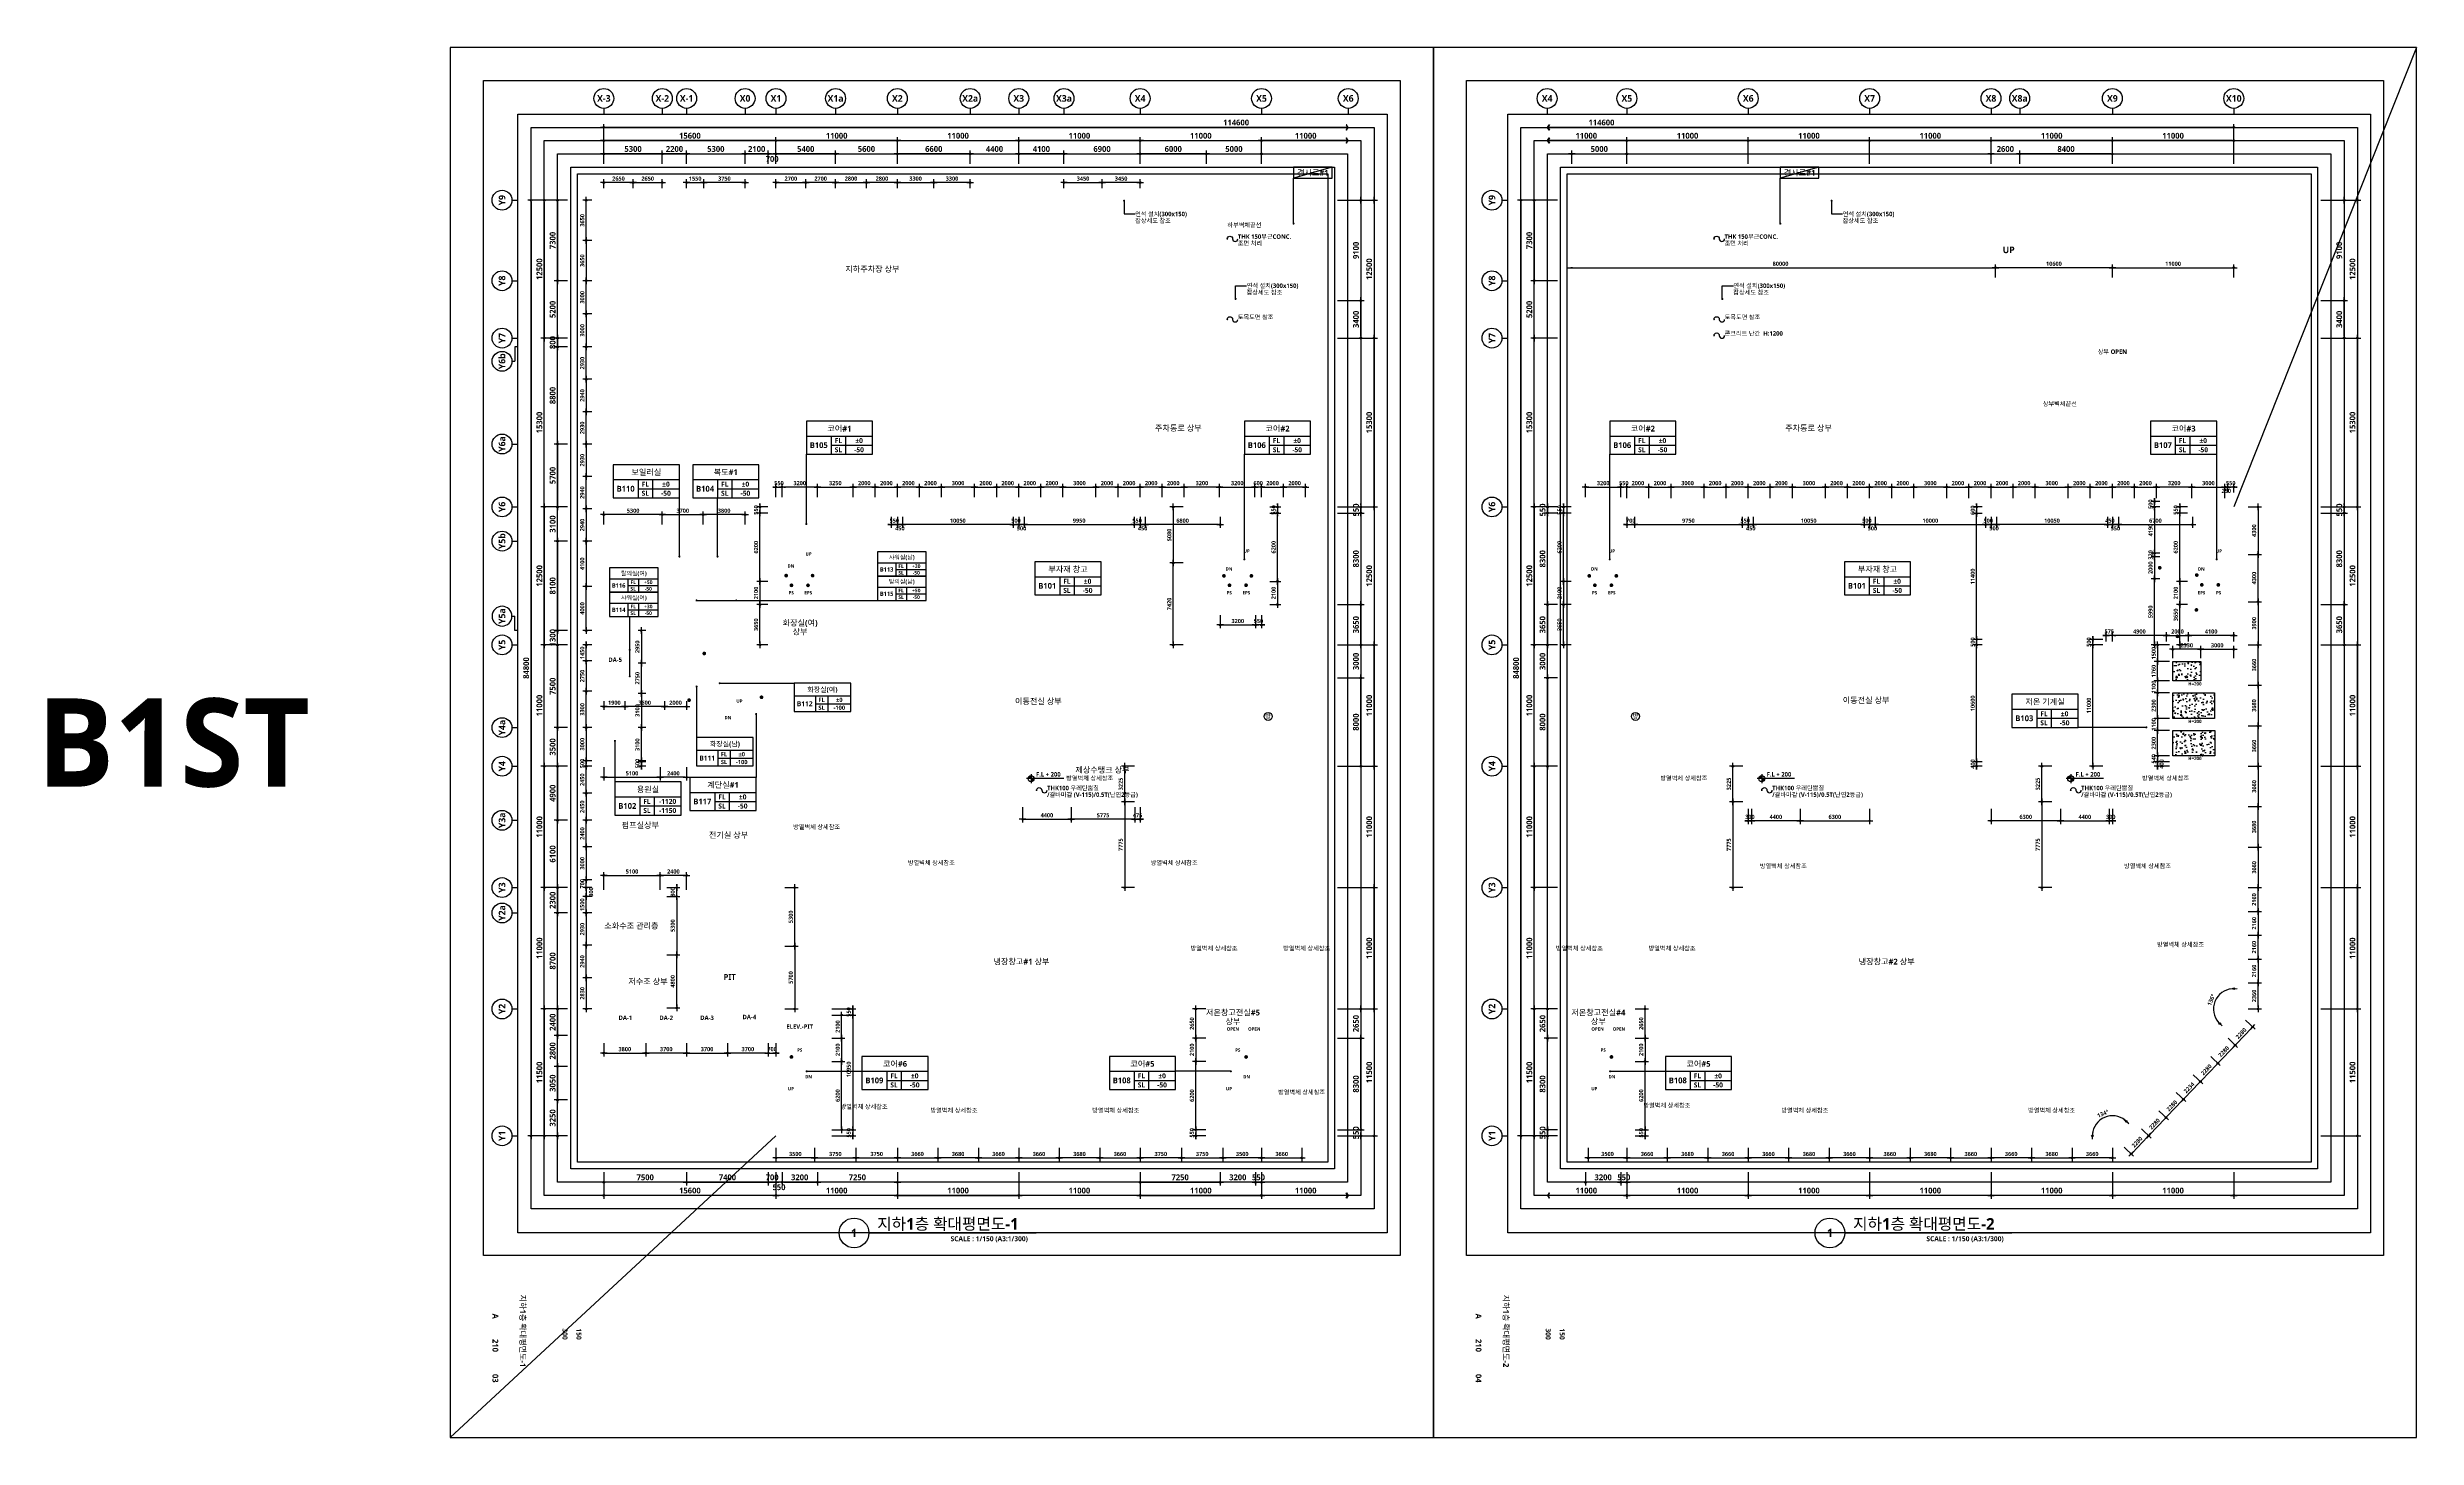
# Model space of a CAD drawing. Header units: millimetres. Extents: x -63924 to 190228206, y 0 to 456875599.
# Drawn here: x -36509 to 178200, y 126000 to 252000 of the extents above; entities that cross this region are included whole.
import ezdxf
from ezdxf.enums import TextEntityAlignment as Align

# ---------------------------------------------------------------- set-up
doc = ezdxf.new("R2010")
doc.units = ezdxf.units.MM
doc.header["$LTSCALE"] = 150
doc.header["$MEASUREMENT"] = 0
doc.header["$PDSIZE"] = -10
doc.layers.get('0').update_dxf_attribs({"linetype": 'CONTINUOUS'})
doc.layers.get('Defpoints').update_dxf_attribs({"color": 153, "linetype": 'CONTINUOUS'})
for name, color, linetype in [('A-ANNO-DIM', 4, 'CONTINUOUS'), ('A-ANNO-GRA1', 7, 'CONTINUOUS'), ('A-ANNO-LEAD', 4, 'CONTINUOUS'), ('A-ANNO-PONT', 7, 'CONTINUOUS'), ('A-ANNO-SYMB', 7, 'CONTINUOUS'), ('A-ANNO-TEXT1', 7, 'CONTINUOUS'), ('A-ANNO-TEXT2', 3, 'CONTINUOUS'), ('A-ANNO-TITL', 7, 'CONTINUOUS'), ('A-FLOR-MARK-ARCH', 1, 'CONTINUOUS'), ('A-GEN-HAT', 5, 'CONTINUOUS'), ('A-ST-AXIS-BUB', 7, 'CONTINUOUS'), ('A-ST-AXIS-DIM', 7, 'CONTINUOUS'), ('AA-XXXX-TXT1', 2, 'CONTINUOUS')]:
    doc.layers.add(name, color=color, linetype=linetype)
for name, color, linetype, plot in [('Defpoint', 161, 'CONTINUOUS', False), ('G(그리드1)', 185, 'CONTINUOUS', False), ('G(그리드2)', 235, 'CONTINUOUS', False)]:
    doc.layers.add(name, color=color, linetype=linetype, plot=plot)
doc.styles.add('2020음성 1차', font='')
doc.styles.add('SH_나눔', font='')
doc.styles.add('SH_대대리576', font='')
doc.styles.add('SH_진천_나눔', font='')
doc.styles.get('2020음성 1차').set_extended_font_data('NanumGothic', bold=True)
doc.styles.get('SH_나눔').set_extended_font_data('NanumGothic', bold=True)
doc.styles.get('SH_대대리576').set_extended_font_data('NanumGothic', bold=True)
doc.styles.get('SH_진천_나눔').set_extended_font_data('NanumGothic', bold=True)
doc.dimstyles.new('SHP 300', dxfattribs={"dimscale": 150, "dimtxt": 3.5, "dimasz": 1, "dimexe": 2, "dimexo": 2, "dimgap": 1, "dimtad": 1, "dimdec": 0, "dimzin": 0, "dimdsep": 46, "dimtxsty": 'SH_대대리576', "dimblk": 'DIMDOT', "dimcen": 0.09, "dimclrt": 3, "dimadec": 0, "dimazin": 1, "dimtfac": 1, "dimtdec": 0, "dimtix": 1, "dimtmove": 2, "dimatfit": 0, "dimldrblk": 'DIMDOT', "dimfxl": 1, "dimtolj": 1, "dimtzin": 0, "dimarcsym": 0})
doc.dimstyles.new('SHP300내부', dxfattribs={"dimscale": 150, "dimtxt": 2.5, "dimasz": 1, "dimexe": 2, "dimexo": 2, "dimgap": 1, "dimtad": 1, "dimdec": 0, "dimzin": 0, "dimdsep": 46, "dimtxsty": 'SH_대대리576', "dimblk": 'DIMDOT', "dimcen": 0.09, "dimclrd": 256, "dimclre": 256, "dimclrt": 3, "dimadec": 0, "dimazin": 1, "dimtfac": 1, "dimtdec": 0, "dimtix": 1, "dimtmove": 2, "dimatfit": 0, "dimldrblk": 'DIMDOT', "dimfxl": 1, "dimtolj": 1, "dimtzin": 0, "dimlwd": -1, "dimlwe": -1, "dimarcsym": 0})

# ---------------------------------------------------------------- blocks, each defined once
blk = doc.blocks.new('*U12')
at = {"layer": 'A-ANNO-TITL'}
blk.add_line((0, 0), (5050, 0), dxfattribs=at)
blk.add_circle((-450, 0), 450, dxfattribs=at)
at = {"layer": 'AA-XXXX-TXT1', "color": 7, "style": 'SH_대대리576'}
blk.add_attdef('NO1', text='', height=300, dxfattribs=at).set_placement((-450, 0), align=Align.MIDDLE)
at = {"layer": 'AA-XXXX-TXT1', "style": 'SH_대대리576'}
blk.add_attdef('DWG.TITLE', (250, 100), '', height=350, dxfattribs=at)
blk.add_attdef('SCALE', text='', height=150, dxfattribs=at).set_placement((4800, -100), align=Align.TOP_RIGHT)
blk = doc.blocks.new('DIMDOT')
at = {"color": 0}
blk.add_line((-2, 0), (2, 0), dxfattribs=at)
for radius in [0.5, 0.25]:
    blk.add_circle((0, 0), radius, dxfattribs=at)
blk = doc.blocks.new('*D492')
at = {"layer": 'A-ANNO-DIM', "transparency": 16777216}
for p, q in [((33020, 152250), (33020, 151050)), ((33170, 151350), (36620, 151350)), ((36770, 152250), (36770, 151050))]:
    blk.add_line(p, q, dxfattribs=at)
at = {"layer": 'Defpoints', "color": 0, "transparency": 16777216}
for p in [(33020, 152550), (36770, 152550), (36770, 151350)]:
    blk.add_point(p, dxfattribs=at)
at = {"layer": 'A-ANNO-DIM', "linetype": 'ByBlock', "transparency": 16777216, "xscale": 150, "yscale": 150, "zscale": 150, "rotation": 180}
blk.add_blockref('DIMDOT', (33020, 151350), dxfattribs=at)
at = {"layer": 'A-ANNO-DIM', "linetype": 'ByBlock', "transparency": 16777216, "xscale": 150, "yscale": 150, "zscale": 150}
blk.add_blockref('DIMDOT', (36770, 151350), dxfattribs=at)
at = {"layer": 'A-ANNO-DIM', "color": 3, "transparency": 16777216, "insert": (34895, 151707), "char_height": 375, "attachment_point": 5, "style": 'SH_대대리576'}
blk.add_mtext('\\A1;3750', dxfattribs=at)
blk = doc.blocks.new('*D493')
at = {"layer": 'A-ANNO-DIM', "transparency": 16777216}
for p, q in [((40520, 152250), (40520, 151050)), ((40670, 151350), (44030, 151350)), ((44180, 152250), (44180, 151050))]:
    blk.add_line(p, q, dxfattribs=at)
at = {"layer": 'Defpoints', "color": 0, "transparency": 16777216}
for p in [(40520, 152550), (44180, 152550), (44180, 151350)]:
    blk.add_point(p, dxfattribs=at)
at = {"layer": 'A-ANNO-DIM', "linetype": 'ByBlock', "transparency": 16777216, "xscale": 150, "yscale": 150, "zscale": 150, "rotation": 180}
blk.add_blockref('DIMDOT', (40520, 151350), dxfattribs=at)
at = {"layer": 'A-ANNO-DIM', "linetype": 'ByBlock', "transparency": 16777216, "xscale": 150, "yscale": 150, "zscale": 150}
blk.add_blockref('DIMDOT', (44180, 151350), dxfattribs=at)
at = {"layer": 'A-ANNO-DIM', "color": 3, "transparency": 16777216, "insert": (42350, 151707), "char_height": 375, "attachment_point": 5, "style": 'SH_대대리576'}
blk.add_mtext('\\A1;3660', dxfattribs=at)
blk = doc.blocks.new('*D494')
at = {"layer": 'A-ANNO-DIM', "transparency": 16777216}
for p, q in [((36770, 152250), (36770, 151050)), ((36920, 151350), (40370, 151350)), ((40520, 152250), (40520, 151050))]:
    blk.add_line(p, q, dxfattribs=at)
at = {"layer": 'Defpoints', "color": 0, "transparency": 16777216}
for p in [(36770, 152550), (40520, 152550), (40520, 151350)]:
    blk.add_point(p, dxfattribs=at)
at = {"layer": 'A-ANNO-DIM', "linetype": 'ByBlock', "transparency": 16777216, "xscale": 150, "yscale": 150, "zscale": 150, "rotation": 180}
blk.add_blockref('DIMDOT', (36770, 151350), dxfattribs=at)
at = {"layer": 'A-ANNO-DIM', "linetype": 'ByBlock', "transparency": 16777216, "xscale": 150, "yscale": 150, "zscale": 150}
blk.add_blockref('DIMDOT', (40520, 151350), dxfattribs=at)
at = {"layer": 'A-ANNO-DIM', "color": 3, "transparency": 16777216, "insert": (38645, 151707), "char_height": 375, "attachment_point": 5, "style": 'SH_대대리576'}
blk.add_mtext('\\A1;3750', dxfattribs=at)
blk = doc.blocks.new('*D495')
at = {"layer": 'A-ANNO-DIM', "transparency": 16777216}
for p, q in [((44180, 152250), (44180, 151050)), ((47710, 151350), (44330, 151350)), ((47860, 152250), (47860, 151050))]:
    blk.add_line(p, q, dxfattribs=at)
at = {"layer": 'Defpoints', "color": 0, "transparency": 16777216}
for p in [(44180, 152550), (47860, 152550), (44180, 151350)]:
    blk.add_point(p, dxfattribs=at)
at = {"layer": 'A-ANNO-DIM', "linetype": 'ByBlock', "transparency": 16777216, "xscale": 150, "yscale": 150, "zscale": 150, "rotation": 180}
blk.add_blockref('DIMDOT', (44180, 151350), dxfattribs=at)
at = {"layer": 'A-ANNO-DIM', "linetype": 'ByBlock', "transparency": 16777216, "xscale": 150, "yscale": 150, "zscale": 150}
blk.add_blockref('DIMDOT', (47860, 151350), dxfattribs=at)
at = {"layer": 'A-ANNO-DIM', "color": 3, "transparency": 16777216, "insert": (46020, 151707), "char_height": 375, "attachment_point": 5, "style": 'SH_대대리576'}
blk.add_mtext('\\A1;3680', dxfattribs=at)
blk = doc.blocks.new('*D496')
at = {"layer": 'A-ANNO-DIM', "transparency": 16777216}
for p, q in [((29520, 152250), (29520, 151050)), ((32870, 151350), (29670, 151350)), ((33020, 152250), (33020, 151050))]:
    blk.add_line(p, q, dxfattribs=at)
at = {"layer": 'Defpoints', "color": 0, "transparency": 16777216}
for p in [(29520, 152550), (33020, 152550), (29520, 151350)]:
    blk.add_point(p, dxfattribs=at)
at = {"layer": 'A-ANNO-DIM', "linetype": 'ByBlock', "transparency": 16777216, "xscale": 150, "yscale": 150, "zscale": 150, "rotation": 180}
blk.add_blockref('DIMDOT', (29520, 151350), dxfattribs=at)
at = {"layer": 'A-ANNO-DIM', "linetype": 'ByBlock', "transparency": 16777216, "xscale": 150, "yscale": 150, "zscale": 150}
blk.add_blockref('DIMDOT', (33020, 151350), dxfattribs=at)
at = {"layer": 'A-ANNO-DIM', "color": 3, "transparency": 16777216, "insert": (31270, 151707), "char_height": 375, "attachment_point": 5, "style": 'SH_대대리576'}
blk.add_mtext('\\A1;3500', dxfattribs=at)
blk = doc.blocks.new('*D497')
at = {"layer": 'A-ANNO-DIM', "transparency": 16777216}
for p, q in [((47860, 152250), (47860, 151050)), ((48010, 151350), (51370, 151350)), ((51520, 152250), (51520, 151050))]:
    blk.add_line(p, q, dxfattribs=at)
at = {"layer": 'Defpoints', "color": 0, "transparency": 16777216}
for p in [(47860, 152550), (51520, 152550), (51520, 151350)]:
    blk.add_point(p, dxfattribs=at)
at = {"layer": 'A-ANNO-DIM', "linetype": 'ByBlock', "transparency": 16777216, "xscale": 150, "yscale": 150, "zscale": 150, "rotation": 180}
blk.add_blockref('DIMDOT', (47860, 151350), dxfattribs=at)
at = {"layer": 'A-ANNO-DIM', "linetype": 'ByBlock', "transparency": 16777216, "xscale": 150, "yscale": 150, "zscale": 150}
blk.add_blockref('DIMDOT', (51520, 151350), dxfattribs=at)
at = {"layer": 'A-ANNO-DIM', "color": 3, "transparency": 16777216, "insert": (49690, 151707), "char_height": 375, "attachment_point": 5, "style": 'SH_대대리576'}
blk.add_mtext('\\A1;3660', dxfattribs=at)
blk = doc.blocks.new('*D498')
at = {"layer": 'A-ANNO-DIM', "transparency": 16777216}
for p, q in [((51520, 152250), (51520, 151050)), ((51670, 151350), (55030, 151350)), ((55180, 152250), (55180, 151050))]:
    blk.add_line(p, q, dxfattribs=at)
at = {"layer": 'Defpoints', "color": 0, "transparency": 16777216}
for p in [(51520, 152550), (55180, 152550), (55180, 151350)]:
    blk.add_point(p, dxfattribs=at)
at = {"layer": 'A-ANNO-DIM', "linetype": 'ByBlock', "transparency": 16777216, "xscale": 150, "yscale": 150, "zscale": 150, "rotation": 180}
blk.add_blockref('DIMDOT', (51520, 151350), dxfattribs=at)
at = {"layer": 'A-ANNO-DIM', "linetype": 'ByBlock', "transparency": 16777216, "xscale": 150, "yscale": 150, "zscale": 150}
blk.add_blockref('DIMDOT', (55180, 151350), dxfattribs=at)
at = {"layer": 'A-ANNO-DIM', "color": 3, "transparency": 16777216, "insert": (53350, 151707), "char_height": 375, "attachment_point": 5, "style": 'SH_대대리576'}
blk.add_mtext('\\A1;3660', dxfattribs=at)
blk = doc.blocks.new('*D499')
at = {"layer": 'A-ANNO-DIM', "transparency": 16777216}
for p, q in [((55180, 152250), (55180, 151050)), ((58710, 151350), (55330, 151350)), ((58860, 152250), (58860, 151050))]:
    blk.add_line(p, q, dxfattribs=at)
at = {"layer": 'Defpoints', "color": 0, "transparency": 16777216}
for p in [(55180, 152550), (58860, 152550), (55180, 151350)]:
    blk.add_point(p, dxfattribs=at)
at = {"layer": 'A-ANNO-DIM', "linetype": 'ByBlock', "transparency": 16777216, "xscale": 150, "yscale": 150, "zscale": 150, "rotation": 180}
blk.add_blockref('DIMDOT', (55180, 151350), dxfattribs=at)
at = {"layer": 'A-ANNO-DIM', "linetype": 'ByBlock', "transparency": 16777216, "xscale": 150, "yscale": 150, "zscale": 150}
blk.add_blockref('DIMDOT', (58860, 151350), dxfattribs=at)
at = {"layer": 'A-ANNO-DIM', "color": 3, "transparency": 16777216, "insert": (57020, 151707), "char_height": 375, "attachment_point": 5, "style": 'SH_대대리576'}
blk.add_mtext('\\A1;3680', dxfattribs=at)
blk = doc.blocks.new('*D500')
at = {"layer": 'A-ANNO-DIM', "transparency": 16777216}
for p, q in [((58860, 152250), (58860, 151050)), ((59010, 151350), (62370, 151350)), ((62520, 152250), (62520, 151050))]:
    blk.add_line(p, q, dxfattribs=at)
at = {"layer": 'Defpoints', "color": 0, "transparency": 16777216}
for p in [(58860, 152550), (62520, 152550), (62520, 151350)]:
    blk.add_point(p, dxfattribs=at)
at = {"layer": 'A-ANNO-DIM', "linetype": 'ByBlock', "transparency": 16777216, "xscale": 150, "yscale": 150, "zscale": 150, "rotation": 180}
blk.add_blockref('DIMDOT', (58860, 151350), dxfattribs=at)
at = {"layer": 'A-ANNO-DIM', "linetype": 'ByBlock', "transparency": 16777216, "xscale": 150, "yscale": 150, "zscale": 150}
blk.add_blockref('DIMDOT', (62520, 151350), dxfattribs=at)
at = {"layer": 'A-ANNO-DIM', "color": 3, "transparency": 16777216, "insert": (60690, 151707), "char_height": 375, "attachment_point": 5, "style": 'SH_대대리576'}
blk.add_mtext('\\A1;3660', dxfattribs=at)
blk = doc.blocks.new('*D501')
at = {"layer": 'A-ANNO-DIM', "transparency": 16777216}
for p, q in [((70020, 152250), (70020, 151050)), ((73370, 151350), (70170, 151350)), ((73520, 152250), (73520, 151050))]:
    blk.add_line(p, q, dxfattribs=at)
at = {"layer": 'Defpoints', "color": 0, "transparency": 16777216}
for p in [(70020, 152550), (73520, 152550), (70020, 151350)]:
    blk.add_point(p, dxfattribs=at)
at = {"layer": 'A-ANNO-DIM', "linetype": 'ByBlock', "transparency": 16777216, "xscale": 150, "yscale": 150, "zscale": 150, "rotation": 180}
blk.add_blockref('DIMDOT', (70020, 151350), dxfattribs=at)
at = {"layer": 'A-ANNO-DIM', "linetype": 'ByBlock', "transparency": 16777216, "xscale": 150, "yscale": 150, "zscale": 150}
blk.add_blockref('DIMDOT', (73520, 151350), dxfattribs=at)
at = {"layer": 'A-ANNO-DIM', "color": 3, "transparency": 16777216, "insert": (71770, 151707), "char_height": 375, "attachment_point": 5, "style": 'SH_대대리576'}
blk.add_mtext('\\A1;3500', dxfattribs=at)
blk = doc.blocks.new('*D502')
at = {"layer": 'A-ANNO-DIM', "transparency": 16777216}
for p, q in [((66270, 152250), (66270, 151050)), ((66420, 151350), (69870, 151350)), ((70020, 152250), (70020, 151050))]:
    blk.add_line(p, q, dxfattribs=at)
at = {"layer": 'Defpoints', "color": 0, "transparency": 16777216}
for p in [(66270, 152550), (70020, 152550), (70020, 151350)]:
    blk.add_point(p, dxfattribs=at)
at = {"layer": 'A-ANNO-DIM', "linetype": 'ByBlock', "transparency": 16777216, "xscale": 150, "yscale": 150, "zscale": 150, "rotation": 180}
blk.add_blockref('DIMDOT', (66270, 151350), dxfattribs=at)
at = {"layer": 'A-ANNO-DIM', "linetype": 'ByBlock', "transparency": 16777216, "xscale": 150, "yscale": 150, "zscale": 150}
blk.add_blockref('DIMDOT', (70020, 151350), dxfattribs=at)
at = {"layer": 'A-ANNO-DIM', "color": 3, "transparency": 16777216, "insert": (68145, 151707), "char_height": 375, "attachment_point": 5, "style": 'SH_대대리576'}
blk.add_mtext('\\A1;3750', dxfattribs=at)
blk = doc.blocks.new('*D503')
at = {"layer": 'A-ANNO-DIM', "transparency": 16777216}
for p, q in [((62520, 152250), (62520, 151050)), ((66120, 151350), (62670, 151350)), ((66270, 152250), (66270, 151050))]:
    blk.add_line(p, q, dxfattribs=at)
at = {"layer": 'Defpoints', "color": 0, "transparency": 16777216}
for p in [(62520, 152550), (66270, 152550), (62520, 151350)]:
    blk.add_point(p, dxfattribs=at)
at = {"layer": 'A-ANNO-DIM', "linetype": 'ByBlock', "transparency": 16777216, "xscale": 150, "yscale": 150, "zscale": 150, "rotation": 180}
blk.add_blockref('DIMDOT', (62520, 151350), dxfattribs=at)
at = {"layer": 'A-ANNO-DIM', "linetype": 'ByBlock', "transparency": 16777216, "xscale": 150, "yscale": 150, "zscale": 150}
blk.add_blockref('DIMDOT', (66270, 151350), dxfattribs=at)
at = {"layer": 'A-ANNO-DIM', "color": 3, "transparency": 16777216, "insert": (64395, 151707), "char_height": 375, "attachment_point": 5, "style": 'SH_대대리576'}
blk.add_mtext('\\A1;3750', dxfattribs=at)
blk = doc.blocks.new('*D504')
at = {"layer": 'A-ANNO-DIM', "transparency": 16777216}
for p, q in [((73520, 152250), (73520, 151050)), ((73670, 151350), (77030, 151350)), ((77180, 152250), (77180, 151050))]:
    blk.add_line(p, q, dxfattribs=at)
at = {"layer": 'Defpoints', "color": 0, "transparency": 16777216}
for p in [(73520, 152550), (77180, 152550), (77180, 151350)]:
    blk.add_point(p, dxfattribs=at)
at = {"layer": 'A-ANNO-DIM', "linetype": 'ByBlock', "transparency": 16777216, "xscale": 150, "yscale": 150, "zscale": 150, "rotation": 180}
blk.add_blockref('DIMDOT', (73520, 151350), dxfattribs=at)
at = {"layer": 'A-ANNO-DIM', "linetype": 'ByBlock', "transparency": 16777216, "xscale": 150, "yscale": 150, "zscale": 150}
blk.add_blockref('DIMDOT', (77180, 151350), dxfattribs=at)
at = {"layer": 'A-ANNO-DIM', "color": 3, "transparency": 16777216, "insert": (75350, 151707), "char_height": 375, "attachment_point": 5, "style": 'SH_대대리576'}
blk.add_mtext('\\A1;3660', dxfattribs=at)
blk = doc.blocks.new('*D505')
at = {"layer": 'A-ST-AXIS-DIM', "color": 0, "lineweight": -2, "transparency": 16777216}
for p, q in [((13920, 150050), (13920, 148850)), ((21270, 149150), (14070, 149150)), ((21420, 150050), (21420, 148850))]:
    blk.add_line(p, q, dxfattribs=at)
at = {"layer": 'Defpoints', "color": 0, "transparency": 16777216}
for p in [(13920, 150350), (21420, 150350), (13920, 149150)]:
    blk.add_point(p, dxfattribs=at)
at = {"layer": 'A-ST-AXIS-DIM', "color": 0, "linetype": 'ByBlock', "lineweight": -2, "transparency": 16777216, "xscale": 150, "yscale": 150, "zscale": 150, "rotation": 180}
blk.add_blockref('DIMDOT', (13920, 149150), dxfattribs=at)
at = {"layer": 'A-ST-AXIS-DIM', "color": 0, "linetype": 'ByBlock', "lineweight": -2, "transparency": 16777216, "xscale": 150, "yscale": 150, "zscale": 150}
blk.add_blockref('DIMDOT', (21420, 149150), dxfattribs=at)
at = {"layer": 'A-ST-AXIS-DIM', "color": 3, "transparency": 16777216, "insert": (17670, 149589), "char_height": 525, "attachment_point": 5, "style": 'SH_대대리576'}
blk.add_mtext('\\A1;7500', dxfattribs=at)
blk = doc.blocks.new('*D506')
at = {"layer": 'A-ST-AXIS-DIM', "color": 0, "lineweight": -2, "transparency": 16777216}
for p, q in [((21420, 150050), (21420, 148850)), ((21570, 149150), (28670, 149150)), ((28820, 150050), (28820, 148850))]:
    blk.add_line(p, q, dxfattribs=at)
at = {"layer": 'Defpoints', "color": 0, "transparency": 16777216}
for p in [(21420, 150350), (28820, 150350), (28820, 149150)]:
    blk.add_point(p, dxfattribs=at)
at = {"layer": 'A-ST-AXIS-DIM', "color": 0, "linetype": 'ByBlock', "lineweight": -2, "transparency": 16777216, "xscale": 150, "yscale": 150, "zscale": 150, "rotation": 180}
blk.add_blockref('DIMDOT', (21420, 149150), dxfattribs=at)
at = {"layer": 'A-ST-AXIS-DIM', "color": 0, "linetype": 'ByBlock', "lineweight": -2, "transparency": 16777216, "xscale": 150, "yscale": 150, "zscale": 150}
blk.add_blockref('DIMDOT', (28820, 149150), dxfattribs=at)
at = {"layer": 'A-ST-AXIS-DIM', "color": 3, "transparency": 16777216, "insert": (25120, 149588), "char_height": 525, "attachment_point": 5, "style": 'SH_대대리576'}
blk.add_mtext('\\A1;7400', dxfattribs=at)
blk = doc.blocks.new('*D507')
at = {"layer": 'A-ST-AXIS-DIM', "color": 0, "lineweight": -2, "transparency": 16777216}
for p, q in [((13920, 150050), (13920, 147650)), ((29520, 150050), (29520, 147650)), ((29370, 147950), (14070, 147950))]:
    blk.add_line(p, q, dxfattribs=at)
at = {"layer": 'Defpoints', "color": 0, "transparency": 16777216}
for p in [(13920, 150350), (29520, 150350), (13920, 147950)]:
    blk.add_point(p, dxfattribs=at)
at = {"layer": 'A-ST-AXIS-DIM', "color": 0, "linetype": 'ByBlock', "lineweight": -2, "transparency": 16777216, "xscale": 150, "yscale": 150, "zscale": 150, "rotation": 180}
blk.add_blockref('DIMDOT', (13920, 147950), dxfattribs=at)
at = {"layer": 'A-ST-AXIS-DIM', "color": 0, "linetype": 'ByBlock', "lineweight": -2, "transparency": 16777216, "xscale": 150, "yscale": 150, "zscale": 150}
blk.add_blockref('DIMDOT', (29520, 147950), dxfattribs=at)
at = {"layer": 'A-ST-AXIS-DIM', "color": 3, "transparency": 16777216, "insert": (21720, 148390), "char_height": 525, "attachment_point": 5, "style": 'SH_대대리576'}
blk.add_mtext('\\A1;15600', dxfattribs=at)
blk = doc.blocks.new('*D508')
at = {"layer": 'A-ST-AXIS-DIM', "color": 0, "lineweight": -2, "transparency": 16777216}
for p, q in [((29520, 150050), (29520, 147650)), ((40520, 150050), (40520, 147650)), ((40370, 147950), (29670, 147950))]:
    blk.add_line(p, q, dxfattribs=at)
at = {"layer": 'Defpoints', "color": 0, "transparency": 16777216}
for p in [(29520, 150350), (40520, 150350), (29520, 147950)]:
    blk.add_point(p, dxfattribs=at)
at = {"layer": 'A-ST-AXIS-DIM', "color": 0, "linetype": 'ByBlock', "lineweight": -2, "transparency": 16777216, "xscale": 150, "yscale": 150, "zscale": 150, "rotation": 180}
blk.add_blockref('DIMDOT', (29520, 147950), dxfattribs=at)
at = {"layer": 'A-ST-AXIS-DIM', "color": 0, "linetype": 'ByBlock', "lineweight": -2, "transparency": 16777216, "xscale": 150, "yscale": 150, "zscale": 150}
blk.add_blockref('DIMDOT', (40520, 147950), dxfattribs=at)
at = {"layer": 'A-ST-AXIS-DIM', "color": 3, "transparency": 16777216, "insert": (35020, 148388), "char_height": 525, "attachment_point": 5, "style": 'SH_대대리576'}
blk.add_mtext('\\A1;11000', dxfattribs=at)
blk = doc.blocks.new('*D509')
at = {"layer": 'A-ST-AXIS-DIM', "color": 0, "lineweight": -2, "transparency": 16777216}
for p, q in [((40520, 150050), (40520, 147650)), ((51520, 150050), (51520, 147650)), ((40670, 147950), (51370, 147950))]:
    blk.add_line(p, q, dxfattribs=at)
at = {"layer": 'Defpoints', "color": 0, "transparency": 16777216}
for p in [(40520, 150350), (51520, 150350), (51520, 147950)]:
    blk.add_point(p, dxfattribs=at)
at = {"layer": 'A-ST-AXIS-DIM', "color": 0, "linetype": 'ByBlock', "lineweight": -2, "transparency": 16777216, "xscale": 150, "yscale": 150, "zscale": 150, "rotation": 180}
blk.add_blockref('DIMDOT', (40520, 147950), dxfattribs=at)
at = {"layer": 'A-ST-AXIS-DIM', "color": 0, "linetype": 'ByBlock', "lineweight": -2, "transparency": 16777216, "xscale": 150, "yscale": 150, "zscale": 150}
blk.add_blockref('DIMDOT', (51520, 147950), dxfattribs=at)
at = {"layer": 'A-ST-AXIS-DIM', "color": 3, "transparency": 16777216, "insert": (46020, 148388), "char_height": 525, "attachment_point": 5, "style": 'SH_대대리576'}
blk.add_mtext('\\A1;11000', dxfattribs=at)
blk = doc.blocks.new('*D510')
at = {"layer": 'A-ST-AXIS-DIM', "color": 0, "lineweight": -2, "transparency": 16777216}
for p, q in [((51520, 150050), (51520, 147650)), ((62520, 150050), (62520, 147650)), ((62370, 147950), (51670, 147950))]:
    blk.add_line(p, q, dxfattribs=at)
at = {"layer": 'Defpoints', "color": 0, "transparency": 16777216}
for p in [(51520, 150350), (62520, 150350), (51520, 147950)]:
    blk.add_point(p, dxfattribs=at)
at = {"layer": 'A-ST-AXIS-DIM', "color": 0, "linetype": 'ByBlock', "lineweight": -2, "transparency": 16777216, "xscale": 150, "yscale": 150, "zscale": 150, "rotation": 180}
blk.add_blockref('DIMDOT', (51520, 147950), dxfattribs=at)
at = {"layer": 'A-ST-AXIS-DIM', "color": 0, "linetype": 'ByBlock', "lineweight": -2, "transparency": 16777216, "xscale": 150, "yscale": 150, "zscale": 150}
blk.add_blockref('DIMDOT', (62520, 147950), dxfattribs=at)
at = {"layer": 'A-ST-AXIS-DIM', "color": 3, "transparency": 16777216, "insert": (57020, 148388), "char_height": 525, "attachment_point": 5, "style": 'SH_대대리576'}
blk.add_mtext('\\A1;11000', dxfattribs=at)
blk = doc.blocks.new('*D511')
at = {"layer": 'A-ST-AXIS-DIM', "color": 0, "lineweight": -2, "transparency": 16777216}
for p, q in [((62520, 150050), (62520, 147650)), ((73520, 150050), (73520, 147650)), ((62670, 147950), (73370, 147950))]:
    blk.add_line(p, q, dxfattribs=at)
at = {"layer": 'Defpoints', "color": 0, "transparency": 16777216}
for p in [(62520, 150350), (73520, 150350), (73520, 147950)]:
    blk.add_point(p, dxfattribs=at)
at = {"layer": 'A-ST-AXIS-DIM', "color": 0, "linetype": 'ByBlock', "lineweight": -2, "transparency": 16777216, "xscale": 150, "yscale": 150, "zscale": 150, "rotation": 180}
blk.add_blockref('DIMDOT', (62520, 147950), dxfattribs=at)
at = {"layer": 'A-ST-AXIS-DIM', "color": 0, "linetype": 'ByBlock', "lineweight": -2, "transparency": 16777216, "xscale": 150, "yscale": 150, "zscale": 150}
blk.add_blockref('DIMDOT', (73520, 147950), dxfattribs=at)
at = {"layer": 'A-ST-AXIS-DIM', "color": 3, "transparency": 16777216, "insert": (68020, 148388), "char_height": 525, "attachment_point": 5, "style": 'SH_대대리576'}
blk.add_mtext('\\A1;11000', dxfattribs=at)
blk = doc.blocks.new('*D512')
at = {"layer": 'A-ST-AXIS-DIM', "color": 0, "lineweight": -2, "transparency": 16777216}
for p, q in [((28670, 149150), (28520, 149150)), ((28820, 150050), (28820, 148850)), ((28820, 149150), (29520, 149150)), ((29520, 150050), (29520, 148850)), ((29670, 149150), (29820, 149150))]:
    blk.add_line(p, q, dxfattribs=at)
at = {"layer": 'Defpoints', "color": 0, "transparency": 16777216}
for p in [(28820, 150350), (29520, 150350), (29520, 149150)]:
    blk.add_point(p, dxfattribs=at)
at = {"layer": 'A-ST-AXIS-DIM', "color": 0, "linetype": 'ByBlock', "lineweight": -2, "transparency": 16777216, "xscale": 150, "yscale": 150, "zscale": 150}
blk.add_blockref('DIMDOT', (28820, 149150), dxfattribs=at)
at = {"layer": 'A-ST-AXIS-DIM', "color": 0, "linetype": 'ByBlock', "lineweight": -2, "transparency": 16777216, "xscale": 150, "yscale": 150, "zscale": 150, "rotation": 180}
blk.add_blockref('DIMDOT', (29520, 149150), dxfattribs=at)
at = {"layer": 'A-ST-AXIS-DIM', "color": 3, "transparency": 16777216, "insert": (29170, 149588), "char_height": 525, "attachment_point": 5, "style": 'SH_대대리576'}
blk.add_mtext('\\A1;700', dxfattribs=at)
blk = doc.blocks.new('*D513')
at = {"layer": 'A-ST-AXIS-DIM', "color": 0, "lineweight": -2, "transparency": 16777216}
for p, q in [((72820, 149150), (72670, 149150)), ((72970, 150050), (72970, 148850)), ((72970, 149150), (73520, 149150)), ((73520, 150050), (73520, 148850)), ((73670, 149150), (73820, 149150))]:
    blk.add_line(p, q, dxfattribs=at)
at = {"layer": 'Defpoints', "color": 0, "transparency": 16777216}
for p in [(72970, 150350), (73520, 150350), (73520, 149150)]:
    blk.add_point(p, dxfattribs=at)
at = {"layer": 'A-ST-AXIS-DIM', "color": 0, "linetype": 'ByBlock', "lineweight": -2, "transparency": 16777216, "xscale": 150, "yscale": 150, "zscale": 150}
blk.add_blockref('DIMDOT', (72970, 149150), dxfattribs=at)
at = {"layer": 'A-ST-AXIS-DIM', "color": 0, "linetype": 'ByBlock', "lineweight": -2, "transparency": 16777216, "xscale": 150, "yscale": 150, "zscale": 150, "rotation": 180}
blk.add_blockref('DIMDOT', (73520, 149150), dxfattribs=at)
at = {"layer": 'A-ST-AXIS-DIM', "color": 3, "transparency": 16777216, "insert": (73245, 149589), "char_height": 525, "attachment_point": 5, "style": 'SH_대대리576'}
blk.add_mtext('\\A1;550', dxfattribs=at)
blk = doc.blocks.new('*D514')
at = {"layer": 'A-ST-AXIS-DIM', "color": 0, "lineweight": -2, "transparency": 16777216}
for p, q in [((69770, 150050), (69770, 148850)), ((72820, 149150), (69920, 149150)), ((72970, 150050), (72970, 148850))]:
    blk.add_line(p, q, dxfattribs=at)
at = {"layer": 'Defpoints', "color": 0, "transparency": 16777216}
for p in [(69770, 150350), (72970, 150350), (69770, 149150)]:
    blk.add_point(p, dxfattribs=at)
at = {"layer": 'A-ST-AXIS-DIM', "color": 0, "linetype": 'ByBlock', "lineweight": -2, "transparency": 16777216, "xscale": 150, "yscale": 150, "zscale": 150, "rotation": 180}
blk.add_blockref('DIMDOT', (69770, 149150), dxfattribs=at)
at = {"layer": 'A-ST-AXIS-DIM', "color": 0, "linetype": 'ByBlock', "lineweight": -2, "transparency": 16777216, "xscale": 150, "yscale": 150, "zscale": 150}
blk.add_blockref('DIMDOT', (72970, 149150), dxfattribs=at)
at = {"layer": 'A-ST-AXIS-DIM', "color": 3, "transparency": 16777216, "insert": (71370, 149590), "char_height": 525, "attachment_point": 5, "style": 'SH_대대리576'}
blk.add_mtext('\\A1;3200', dxfattribs=at)
blk = doc.blocks.new('*D515')
at = {"layer": 'A-ST-AXIS-DIM', "color": 0, "lineweight": -2, "transparency": 16777216}
for p, q in [((62520, 150050), (62520, 148850)), ((62670, 149150), (69620, 149150)), ((69770, 150050), (69770, 148850))]:
    blk.add_line(p, q, dxfattribs=at)
at = {"layer": 'Defpoints', "color": 0, "transparency": 16777216}
for p in [(62520, 150350), (69770, 150350), (69770, 149150)]:
    blk.add_point(p, dxfattribs=at)
at = {"layer": 'A-ST-AXIS-DIM', "color": 0, "linetype": 'ByBlock', "lineweight": -2, "transparency": 16777216, "xscale": 150, "yscale": 150, "zscale": 150, "rotation": 180}
blk.add_blockref('DIMDOT', (62520, 149150), dxfattribs=at)
at = {"layer": 'A-ST-AXIS-DIM', "color": 0, "linetype": 'ByBlock', "lineweight": -2, "transparency": 16777216, "xscale": 150, "yscale": 150, "zscale": 150}
blk.add_blockref('DIMDOT', (69770, 149150), dxfattribs=at)
at = {"layer": 'A-ST-AXIS-DIM', "color": 3, "transparency": 16777216, "insert": (66145, 149589), "char_height": 525, "attachment_point": 5, "style": 'SH_대대리576'}
blk.add_mtext('\\A1;7250', dxfattribs=at)
blk = doc.blocks.new('*D516')
at = {"layer": 'A-ST-AXIS-DIM', "color": 0, "lineweight": -2, "transparency": 16777216}
for p, q in [((29370, 149150), (29220, 149150)), ((29520, 150050), (29520, 148850)), ((30070, 149150), (29520, 149150)), ((30070, 150050), (30070, 148850)), ((30220, 149150), (30370, 149150))]:
    blk.add_line(p, q, dxfattribs=at)
at = {"layer": 'Defpoints', "color": 0, "transparency": 16777216}
for p in [(29520, 150350), (30070, 150350), (29520, 149150)]:
    blk.add_point(p, dxfattribs=at)
at = {"layer": 'A-ST-AXIS-DIM', "color": 0, "linetype": 'ByBlock', "lineweight": -2, "transparency": 16777216, "xscale": 150, "yscale": 150, "zscale": 150}
blk.add_blockref('DIMDOT', (29520, 149150), dxfattribs=at)
at = {"layer": 'A-ST-AXIS-DIM', "color": 0, "linetype": 'ByBlock', "lineweight": -2, "transparency": 16777216, "xscale": 150, "yscale": 150, "zscale": 150, "rotation": 180}
blk.add_blockref('DIMDOT', (30070, 149150), dxfattribs=at)
at = {"layer": 'A-ST-AXIS-DIM', "color": 3, "transparency": 16777216, "insert": (29795, 148689), "char_height": 525, "attachment_point": 5, "style": 'SH_대대리576'}
blk.add_mtext('\\A1;550', dxfattribs=at)
blk = doc.blocks.new('*D517')
at = {"layer": 'A-ST-AXIS-DIM', "color": 0, "lineweight": -2, "transparency": 16777216}
for p, q in [((30070, 150050), (30070, 148850)), ((30220, 149150), (33120, 149150)), ((33270, 150050), (33270, 148850))]:
    blk.add_line(p, q, dxfattribs=at)
at = {"layer": 'Defpoints', "color": 0, "transparency": 16777216}
for p in [(30070, 150350), (33270, 150350), (33270, 149150)]:
    blk.add_point(p, dxfattribs=at)
at = {"layer": 'A-ST-AXIS-DIM', "color": 0, "linetype": 'ByBlock', "lineweight": -2, "transparency": 16777216, "xscale": 150, "yscale": 150, "zscale": 150, "rotation": 180}
blk.add_blockref('DIMDOT', (30070, 149150), dxfattribs=at)
at = {"layer": 'A-ST-AXIS-DIM', "color": 0, "linetype": 'ByBlock', "lineweight": -2, "transparency": 16777216, "xscale": 150, "yscale": 150, "zscale": 150}
blk.add_blockref('DIMDOT', (33270, 149150), dxfattribs=at)
at = {"layer": 'A-ST-AXIS-DIM', "color": 3, "transparency": 16777216, "insert": (31670, 149590), "char_height": 525, "attachment_point": 5, "style": 'SH_대대리576'}
blk.add_mtext('\\A1;3200', dxfattribs=at)
blk = doc.blocks.new('*D518')
at = {"layer": 'A-ST-AXIS-DIM', "color": 0, "lineweight": -2, "transparency": 16777216}
for p, q in [((33270, 150050), (33270, 148850)), ((40370, 149150), (33420, 149150)), ((40520, 150050), (40520, 148850))]:
    blk.add_line(p, q, dxfattribs=at)
at = {"layer": 'Defpoints', "color": 0, "transparency": 16777216}
for p in [(33270, 150350), (40520, 150350), (33270, 149150)]:
    blk.add_point(p, dxfattribs=at)
at = {"layer": 'A-ST-AXIS-DIM', "color": 0, "linetype": 'ByBlock', "lineweight": -2, "transparency": 16777216, "xscale": 150, "yscale": 150, "zscale": 150, "rotation": 180}
blk.add_blockref('DIMDOT', (33270, 149150), dxfattribs=at)
at = {"layer": 'A-ST-AXIS-DIM', "color": 0, "linetype": 'ByBlock', "lineweight": -2, "transparency": 16777216, "xscale": 150, "yscale": 150, "zscale": 150}
blk.add_blockref('DIMDOT', (40520, 149150), dxfattribs=at)
at = {"layer": 'A-ST-AXIS-DIM', "color": 3, "transparency": 16777216, "insert": (36895, 149589), "char_height": 525, "attachment_point": 5, "style": 'SH_대대리576'}
blk.add_mtext('\\A1;7250', dxfattribs=at)
blk = doc.blocks.new('*D519')
at = {"layer": 'A-ST-AXIS-DIM', "color": 0, "lineweight": -2, "transparency": 16777216}
for p, q in [((80420, 164850), (84020, 164850)), ((83720, 164700), (83720, 153500)), ((80420, 153350), (84020, 153350))]:
    blk.add_line(p, q, dxfattribs=at)
at = {"layer": 'Defpoints', "color": 0, "transparency": 16777216}
for p in [(80120, 164850), (80120, 153350), (83720, 153350)]:
    blk.add_point(p, dxfattribs=at)
at = {"layer": 'A-ST-AXIS-DIM', "color": 0, "linetype": 'ByBlock', "lineweight": -2, "transparency": 16777216, "xscale": 150, "yscale": 150, "zscale": 150}
for p, rotation in [((83720, 164850), 90), ((83720, 153350), 270)]:
    blk.add_blockref('DIMDOT', p, dxfattribs=dict(at, rotation=rotation))
at = {"layer": 'A-ST-AXIS-DIM', "color": 3, "transparency": 16777216, "insert": (83281, 159100), "char_height": 525, "attachment_point": 5, "rotation": 90, "style": 'SH_대대리576'}
blk.add_mtext('\\A1;11500', dxfattribs=at)
blk = doc.blocks.new('*D520')
at = {"layer": 'A-ST-AXIS-DIM', "color": 0, "lineweight": -2, "transparency": 16777216}
for p, q in [((80420, 175850), (84020, 175850)), ((83720, 165000), (83720, 175700)), ((80420, 164850), (84020, 164850))]:
    blk.add_line(p, q, dxfattribs=at)
at = {"layer": 'Defpoints', "color": 0, "transparency": 16777216}
for p in [(80120, 175850), (83720, 175850), (80120, 164850)]:
    blk.add_point(p, dxfattribs=at)
at = {"layer": 'A-ST-AXIS-DIM', "color": 0, "linetype": 'ByBlock', "lineweight": -2, "transparency": 16777216, "xscale": 150, "yscale": 150, "zscale": 150}
for p, rotation in [((83720, 175850), 90), ((83720, 164850), 270)]:
    blk.add_blockref('DIMDOT', p, dxfattribs=dict(at, rotation=rotation))
at = {"layer": 'A-ST-AXIS-DIM', "color": 3, "transparency": 16777216, "insert": (83282, 170350), "char_height": 525, "attachment_point": 5, "rotation": 90, "style": 'SH_대대리576'}
blk.add_mtext('\\A1;11000', dxfattribs=at)
blk = doc.blocks.new('*D521')
at = {"layer": 'A-ST-AXIS-DIM', "color": 0, "lineweight": -2, "transparency": 16777216}
for p, q in [((80420, 186850), (84020, 186850)), ((83720, 186700), (83720, 176000)), ((80420, 175850), (84020, 175850))]:
    blk.add_line(p, q, dxfattribs=at)
at = {"layer": 'Defpoints', "color": 0, "transparency": 16777216}
for p in [(80120, 186850), (80120, 175850), (83720, 175850)]:
    blk.add_point(p, dxfattribs=at)
at = {"layer": 'A-ST-AXIS-DIM', "color": 0, "linetype": 'ByBlock', "lineweight": -2, "transparency": 16777216, "xscale": 150, "yscale": 150, "zscale": 150}
for p, rotation in [((83720, 186850), 90), ((83720, 175850), 270)]:
    blk.add_blockref('DIMDOT', p, dxfattribs=dict(at, rotation=rotation))
at = {"layer": 'A-ST-AXIS-DIM', "color": 3, "transparency": 16777216, "insert": (83282, 181350), "char_height": 525, "attachment_point": 5, "rotation": 90, "style": 'SH_대대리576'}
blk.add_mtext('\\A1;11000', dxfattribs=at)
blk = doc.blocks.new('*D522')
at = {"layer": 'A-ST-AXIS-DIM', "color": 0, "lineweight": -2, "transparency": 16777216}
for p, q in [((80420, 197850), (84020, 197850)), ((83720, 187000), (83720, 197700)), ((80420, 186850), (84020, 186850))]:
    blk.add_line(p, q, dxfattribs=at)
at = {"layer": 'Defpoints', "color": 0, "transparency": 16777216}
for p in [(80120, 197850), (83720, 197850), (80120, 186850)]:
    blk.add_point(p, dxfattribs=at)
at = {"layer": 'A-ST-AXIS-DIM', "color": 0, "linetype": 'ByBlock', "lineweight": -2, "transparency": 16777216, "xscale": 150, "yscale": 150, "zscale": 150}
for p, rotation in [((83720, 197850), 90), ((83720, 186850), 270)]:
    blk.add_blockref('DIMDOT', p, dxfattribs=dict(at, rotation=rotation))
at = {"layer": 'A-ST-AXIS-DIM', "color": 3, "transparency": 16777216, "insert": (83282, 192350), "char_height": 525, "attachment_point": 5, "rotation": 90, "style": 'SH_대대리576'}
blk.add_mtext('\\A1;11000', dxfattribs=at)
blk = doc.blocks.new('*D523')
at = {"layer": 'A-ST-AXIS-DIM', "color": 0, "lineweight": -2, "transparency": 16777216}
for p, q in [((80420, 210350), (84020, 210350)), ((83720, 210200), (83720, 198000)), ((80420, 197850), (84020, 197850))]:
    blk.add_line(p, q, dxfattribs=at)
at = {"layer": 'Defpoints', "color": 0, "transparency": 16777216}
for p in [(80120, 210350), (80120, 197850), (83720, 197850)]:
    blk.add_point(p, dxfattribs=at)
at = {"layer": 'A-ST-AXIS-DIM', "color": 0, "linetype": 'ByBlock', "lineweight": -2, "transparency": 16777216, "xscale": 150, "yscale": 150, "zscale": 150}
for p, rotation in [((83720, 210350), 90), ((83720, 197850), 270)]:
    blk.add_blockref('DIMDOT', p, dxfattribs=dict(at, rotation=rotation))
at = {"layer": 'A-ST-AXIS-DIM', "color": 3, "transparency": 16777216, "insert": (83281, 204100), "char_height": 525, "attachment_point": 5, "rotation": 90, "style": 'SH_대대리576'}
blk.add_mtext('\\A1;12500', dxfattribs=at)
blk = doc.blocks.new('*D524')
at = {"layer": 'A-ST-AXIS-DIM', "color": 0, "lineweight": -2, "transparency": 16777216}
for p, q in [((80420, 225650), (84020, 225650)), ((83720, 210500), (83720, 225500)), ((80420, 210350), (84020, 210350))]:
    blk.add_line(p, q, dxfattribs=at)
at = {"layer": 'Defpoints', "color": 0, "transparency": 16777216}
for p in [(80120, 225650), (83720, 225650), (80120, 210350)]:
    blk.add_point(p, dxfattribs=at)
at = {"layer": 'A-ST-AXIS-DIM', "color": 0, "linetype": 'ByBlock', "lineweight": -2, "transparency": 16777216, "xscale": 150, "yscale": 150, "zscale": 150}
for p, rotation in [((83720, 225650), 90), ((83720, 210350), 270)]:
    blk.add_blockref('DIMDOT', p, dxfattribs=dict(at, rotation=rotation))
at = {"layer": 'A-ST-AXIS-DIM', "color": 3, "transparency": 16777216, "insert": (83280.28054, 218000), "char_height": 525, "attachment_point": 5, "rotation": 90, "style": 'SH_대대리576'}
blk.add_mtext('\\A1;15300', dxfattribs=at)
blk = doc.blocks.new('*D525')
at = {"layer": 'A-ST-AXIS-DIM', "color": 0, "lineweight": -2, "transparency": 16777216}
for p, q in [((80420, 238150), (84020, 238150)), ((83720, 238000), (83720, 225800)), ((80420, 225650), (84020, 225650))]:
    blk.add_line(p, q, dxfattribs=at)
at = {"layer": 'Defpoints', "color": 0, "transparency": 16777216}
for p in [(80120, 238150), (80120, 225650), (83720, 225650)]:
    blk.add_point(p, dxfattribs=at)
at = {"layer": 'A-ST-AXIS-DIM', "color": 0, "linetype": 'ByBlock', "lineweight": -2, "transparency": 16777216, "xscale": 150, "yscale": 150, "zscale": 150}
for p, rotation in [((83720, 238150), 90), ((83720, 225650), 270)]:
    blk.add_blockref('DIMDOT', p, dxfattribs=dict(at, rotation=rotation))
at = {"layer": 'A-ST-AXIS-DIM', "color": 3, "transparency": 16777216, "insert": (83281, 231900), "char_height": 525, "attachment_point": 5, "rotation": 90, "style": 'SH_대대리576'}
blk.add_mtext('\\A1;12500', dxfattribs=at)
blk = doc.blocks.new('*D526')
at = {"layer": 'A-ST-AXIS-DIM', "color": 0, "lineweight": -2, "transparency": 16777216}
for p, q in [((80420, 153900), (82820, 153900)), ((80420, 153350), (82820, 153350)), ((82520, 154050), (82520, 154200)), ((82520, 153900), (82520, 153350)), ((82520, 153200), (82520, 153050))]:
    blk.add_line(p, q, dxfattribs=at)
at = {"layer": 'Defpoints', "color": 0, "transparency": 16777216}
for p in [(80120, 153900), (80120, 153350), (82520, 153350)]:
    blk.add_point(p, dxfattribs=at)
at = {"layer": 'A-ST-AXIS-DIM', "color": 0, "linetype": 'ByBlock', "lineweight": -2, "transparency": 16777216, "xscale": 150, "yscale": 150, "zscale": 150}
for p, rotation in [((82520, 153900), 270), ((82520, 153350), 90)]:
    blk.add_blockref('DIMDOT', p, dxfattribs=dict(at, rotation=rotation))
at = {"layer": 'A-ST-AXIS-DIM', "color": 3, "transparency": 16777216, "insert": (82081, 153625), "char_height": 525, "attachment_point": 5, "rotation": 90, "style": 'SH_대대리576'}
blk.add_mtext('\\A1;550', dxfattribs=at)
blk = doc.blocks.new('*D527')
at = {"layer": 'A-ST-AXIS-DIM', "color": 0, "lineweight": -2, "transparency": 16777216}
for p, q in [((80420, 162200), (82820, 162200)), ((82520, 154050), (82520, 162050)), ((80420, 153900), (82820, 153900))]:
    blk.add_line(p, q, dxfattribs=at)
at = {"layer": 'Defpoints', "color": 0, "transparency": 16777216}
for p in [(80120, 162200), (82520, 162200), (80120, 153900)]:
    blk.add_point(p, dxfattribs=at)
at = {"layer": 'A-ST-AXIS-DIM', "color": 0, "linetype": 'ByBlock', "lineweight": -2, "transparency": 16777216, "xscale": 150, "yscale": 150, "zscale": 150}
for p, rotation in [((82520, 162200), 90), ((82520, 153900), 270)]:
    blk.add_blockref('DIMDOT', p, dxfattribs=dict(at, rotation=rotation))
at = {"layer": 'A-ST-AXIS-DIM', "color": 3, "transparency": 16777216, "insert": (82080, 158050), "char_height": 525, "attachment_point": 5, "rotation": 90, "style": 'SH_대대리576'}
blk.add_mtext('\\A1;8300', dxfattribs=at)
blk = doc.blocks.new('*D528')
at = {"layer": 'A-ST-AXIS-DIM', "color": 0, "lineweight": -2, "transparency": 16777216}
for p, q in [((80420, 164850), (82820, 164850)), ((82520, 164700), (82520, 162350)), ((80420, 162200), (82820, 162200))]:
    blk.add_line(p, q, dxfattribs=at)
at = {"layer": 'Defpoints', "color": 0, "transparency": 16777216}
for p in [(80120, 164850), (80120, 162200), (82520, 162200)]:
    blk.add_point(p, dxfattribs=at)
at = {"layer": 'A-ST-AXIS-DIM', "color": 0, "linetype": 'ByBlock', "lineweight": -2, "transparency": 16777216, "xscale": 150, "yscale": 150, "zscale": 150}
for p, rotation in [((82520, 164850), 90), ((82520, 162200), 270)]:
    blk.add_blockref('DIMDOT', p, dxfattribs=dict(at, rotation=rotation))
at = {"layer": 'A-ST-AXIS-DIM', "color": 3, "transparency": 16777216, "insert": (82080, 163525), "char_height": 525, "attachment_point": 5, "rotation": 90, "style": 'SH_대대리576'}
blk.add_mtext('\\A1;2650', dxfattribs=at)
blk = doc.blocks.new('*D529')
at = {"layer": 'A-ST-AXIS-DIM', "color": 0, "lineweight": -2, "transparency": 16777216}
for p, q in [((80420, 209800), (82820, 209800)), ((82520, 209650), (82520, 201650)), ((80420, 201500), (82820, 201500))]:
    blk.add_line(p, q, dxfattribs=at)
at = {"layer": 'Defpoints', "color": 0, "transparency": 16777216}
for p in [(80120, 209800), (80120, 201500), (82520, 201500)]:
    blk.add_point(p, dxfattribs=at)
at = {"layer": 'A-ST-AXIS-DIM', "color": 0, "linetype": 'ByBlock', "lineweight": -2, "transparency": 16777216, "xscale": 150, "yscale": 150, "zscale": 150}
for p, rotation in [((82520, 209800), 90), ((82520, 201500), 270)]:
    blk.add_blockref('DIMDOT', p, dxfattribs=dict(at, rotation=rotation))
at = {"layer": 'A-ST-AXIS-DIM', "color": 3, "transparency": 16777216, "insert": (82080, 205650), "char_height": 525, "attachment_point": 5, "rotation": 90, "style": 'SH_대대리576'}
blk.add_mtext('\\A1;8300', dxfattribs=at)
blk = doc.blocks.new('*D530')
at = {"layer": 'A-ST-AXIS-DIM', "color": 0, "lineweight": -2, "transparency": 16777216}
for p, q in [((80420, 201500), (82820, 201500)), ((82520, 198000), (82520, 201350)), ((80420, 197850), (82820, 197850))]:
    blk.add_line(p, q, dxfattribs=at)
at = {"layer": 'Defpoints', "color": 0, "transparency": 16777216}
for p in [(80120, 201500), (82520, 201500), (80120, 197850)]:
    blk.add_point(p, dxfattribs=at)
at = {"layer": 'A-ST-AXIS-DIM', "color": 0, "linetype": 'ByBlock', "lineweight": -2, "transparency": 16777216, "xscale": 150, "yscale": 150, "zscale": 150}
for p, rotation in [((82520, 201500), 90), ((82520, 197850), 270)]:
    blk.add_blockref('DIMDOT', p, dxfattribs=dict(at, rotation=rotation))
at = {"layer": 'A-ST-AXIS-DIM', "color": 3, "transparency": 16777216, "insert": (82080, 199675), "char_height": 525, "attachment_point": 5, "rotation": 90, "style": 'SH_대대리576'}
blk.add_mtext('\\A1;3650', dxfattribs=at)
blk = doc.blocks.new('*D531')
at = {"layer": 'A-ST-AXIS-DIM', "color": 0, "lineweight": -2, "transparency": 16777216}
for p, q in [((82520, 210500), (82520, 210650)), ((80420, 210350), (82820, 210350)), ((80420, 209800), (82820, 209800)), ((82520, 209800), (82520, 210350)), ((82520, 209650), (82520, 209500))]:
    blk.add_line(p, q, dxfattribs=at)
at = {"layer": 'Defpoints', "color": 0, "transparency": 16777216}
for p in [(80120, 210350), (80120, 209800), (82520, 210350)]:
    blk.add_point(p, dxfattribs=at)
at = {"layer": 'A-ST-AXIS-DIM', "color": 0, "linetype": 'ByBlock', "lineweight": -2, "transparency": 16777216, "xscale": 150, "yscale": 150, "zscale": 150}
for p, rotation in [((82520, 210350), 270), ((82520, 209800), 90)]:
    blk.add_blockref('DIMDOT', p, dxfattribs=dict(at, rotation=rotation))
at = {"layer": 'A-ST-AXIS-DIM', "color": 3, "transparency": 16777216, "insert": (82081, 210075), "char_height": 525, "attachment_point": 5, "rotation": 90, "style": 'SH_대대리576'}
blk.add_mtext('\\A1;550', dxfattribs=at)
blk = doc.blocks.new('*D532')
at = {"layer": 'A-ST-AXIS-DIM', "color": 0, "lineweight": -2, "transparency": 16777216}
for p, q in [((80420, 238150), (82820, 238150)), ((82520, 238000), (82520, 229200)), ((80420, 229050), (82820, 229050))]:
    blk.add_line(p, q, dxfattribs=at)
at = {"layer": 'Defpoints', "color": 0, "transparency": 16777216}
for p in [(80120, 238150), (80120, 229050), (82520, 229050)]:
    blk.add_point(p, dxfattribs=at)
at = {"layer": 'A-ST-AXIS-DIM', "color": 0, "linetype": 'ByBlock', "lineweight": -2, "transparency": 16777216, "xscale": 150, "yscale": 150, "zscale": 150}
for p, rotation in [((82520, 238150), 90), ((82520, 229050), 270)]:
    blk.add_blockref('DIMDOT', p, dxfattribs=dict(at, rotation=rotation))
at = {"layer": 'A-ST-AXIS-DIM', "color": 3, "transparency": 16777216, "insert": (82080.28054, 233600), "char_height": 525, "attachment_point": 5, "rotation": 90, "style": 'SH_대대리576'}
blk.add_mtext('\\A1;9100', dxfattribs=at)
blk = doc.blocks.new('*D533')
at = {"layer": 'A-ST-AXIS-DIM', "color": 0, "lineweight": -2, "transparency": 16777216}
for p, q in [((80420, 229050), (82820, 229050)), ((82520, 225800), (82520, 228900)), ((80420, 225650), (82820, 225650))]:
    blk.add_line(p, q, dxfattribs=at)
at = {"layer": 'Defpoints', "color": 0, "transparency": 16777216}
for p in [(80120, 229050), (82520, 229050), (80120, 225650)]:
    blk.add_point(p, dxfattribs=at)
at = {"layer": 'A-ST-AXIS-DIM', "color": 0, "linetype": 'ByBlock', "lineweight": -2, "transparency": 16777216, "xscale": 150, "yscale": 150, "zscale": 150}
for p, rotation in [((82520, 229050), 90), ((82520, 225650), 270)]:
    blk.add_blockref('DIMDOT', p, dxfattribs=dict(at, rotation=rotation))
at = {"layer": 'A-ST-AXIS-DIM', "color": 3, "transparency": 16777216, "insert": (82080.28054, 227350), "char_height": 525, "attachment_point": 5, "rotation": 90, "style": 'SH_대대리576'}
blk.add_mtext('\\A1;3400', dxfattribs=at)
blk = doc.blocks.new('*D537')
at = {"layer": 'A-ANNO-DIM', "transparency": 16777216}
for p, q in [((13920, 239250), (13920, 240050)), ((16420, 239750), (14070, 239750)), ((16570, 239250), (16570, 240050))]:
    blk.add_line(p, q, dxfattribs=at)
at = {"layer": 'Defpoints', "color": 0, "transparency": 16777216}
for p in [(13920, 239750), (13920, 238950), (16570, 238950)]:
    blk.add_point(p, dxfattribs=at)
at = {"layer": 'A-ANNO-DIM', "linetype": 'ByBlock', "transparency": 16777216, "xscale": 150, "yscale": 150, "zscale": 150, "rotation": 180}
blk.add_blockref('DIMDOT', (13920, 239750), dxfattribs=at)
at = {"layer": 'A-ANNO-DIM', "linetype": 'ByBlock', "transparency": 16777216, "xscale": 150, "yscale": 150, "zscale": 150}
blk.add_blockref('DIMDOT', (16570, 239750), dxfattribs=at)
at = {"layer": 'A-ANNO-DIM', "color": 3, "transparency": 16777216, "insert": (15245, 240107), "char_height": 375, "attachment_point": 5, "style": 'SH_대대리576'}
blk.add_mtext('\\A1;2650', dxfattribs=at)
blk = doc.blocks.new('*D538')
at = {"layer": 'A-ANNO-DIM', "transparency": 16777216}
for p, q in [((16570, 239250), (16570, 240050)), ((16720, 239750), (19070, 239750)), ((19220, 239250), (19220, 240050))]:
    blk.add_line(p, q, dxfattribs=at)
at = {"layer": 'Defpoints', "color": 0, "transparency": 16777216}
for p in [(16570, 238950), (19220, 239750), (19220, 238950)]:
    blk.add_point(p, dxfattribs=at)
at = {"layer": 'A-ANNO-DIM', "linetype": 'ByBlock', "transparency": 16777216, "xscale": 150, "yscale": 150, "zscale": 150, "rotation": 180}
blk.add_blockref('DIMDOT', (16570, 239750), dxfattribs=at)
at = {"layer": 'A-ANNO-DIM', "linetype": 'ByBlock', "transparency": 16777216, "xscale": 150, "yscale": 150, "zscale": 150}
blk.add_blockref('DIMDOT', (19220, 239750), dxfattribs=at)
at = {"layer": 'A-ANNO-DIM', "color": 3, "transparency": 16777216, "insert": (17895, 240107), "char_height": 375, "attachment_point": 5, "style": 'SH_대대리576'}
blk.add_mtext('\\A1;2650', dxfattribs=at)
blk = doc.blocks.new('*D539')
at = {"layer": 'A-ANNO-DIM', "transparency": 16777216}
for p, q in [((21420, 239250), (21420, 240050)), ((21570, 239750), (22820, 239750)), ((22970, 239250), (22970, 240050))]:
    blk.add_line(p, q, dxfattribs=at)
at = {"layer": 'Defpoints', "color": 0, "transparency": 16777216}
for p in [(21420, 238950), (22970, 239750), (22970, 238950)]:
    blk.add_point(p, dxfattribs=at)
at = {"layer": 'A-ANNO-DIM', "linetype": 'ByBlock', "transparency": 16777216, "xscale": 150, "yscale": 150, "zscale": 150, "rotation": 180}
blk.add_blockref('DIMDOT', (21420, 239750), dxfattribs=at)
at = {"layer": 'A-ANNO-DIM', "linetype": 'ByBlock', "transparency": 16777216, "xscale": 150, "yscale": 150, "zscale": 150}
blk.add_blockref('DIMDOT', (22970, 239750), dxfattribs=at)
at = {"layer": 'A-ANNO-DIM', "color": 3, "transparency": 16777216, "insert": (22195, 240106), "char_height": 375, "attachment_point": 5, "style": 'SH_대대리576'}
blk.add_mtext('\\A1;1550', dxfattribs=at)
blk = doc.blocks.new('*D540')
at = {"layer": 'A-ANNO-DIM', "transparency": 16777216}
for p, q in [((22970, 239250), (22970, 240050)), ((26570, 239750), (23120, 239750)), ((26720, 239250), (26720, 240050))]:
    blk.add_line(p, q, dxfattribs=at)
at = {"layer": 'Defpoints', "color": 0, "transparency": 16777216}
for p in [(22970, 239750), (22970, 238950), (26720, 238950)]:
    blk.add_point(p, dxfattribs=at)
at = {"layer": 'A-ANNO-DIM', "linetype": 'ByBlock', "transparency": 16777216, "xscale": 150, "yscale": 150, "zscale": 150, "rotation": 180}
blk.add_blockref('DIMDOT', (22970, 239750), dxfattribs=at)
at = {"layer": 'A-ANNO-DIM', "linetype": 'ByBlock', "transparency": 16777216, "xscale": 150, "yscale": 150, "zscale": 150}
blk.add_blockref('DIMDOT', (26720, 239750), dxfattribs=at)
at = {"layer": 'A-ANNO-DIM', "color": 3, "transparency": 16777216, "insert": (24845, 240107), "char_height": 375, "attachment_point": 5, "style": 'SH_대대리576'}
blk.add_mtext('\\A1;3750', dxfattribs=at)
blk = doc.blocks.new('*D541')
at = {"layer": 'A-ANNO-DIM', "transparency": 16777216}
for p, q in [((29520, 239250), (29520, 240050)), ((29670, 239750), (32070, 239750)), ((32220, 239250), (32220, 240050))]:
    blk.add_line(p, q, dxfattribs=at)
at = {"layer": 'Defpoints', "color": 0, "transparency": 16777216}
for p in [(29520, 238950), (32220, 239750), (32220, 238950)]:
    blk.add_point(p, dxfattribs=at)
at = {"layer": 'A-ANNO-DIM', "linetype": 'ByBlock', "transparency": 16777216, "xscale": 150, "yscale": 150, "zscale": 150, "rotation": 180}
blk.add_blockref('DIMDOT', (29520, 239750), dxfattribs=at)
at = {"layer": 'A-ANNO-DIM', "linetype": 'ByBlock', "transparency": 16777216, "xscale": 150, "yscale": 150, "zscale": 150}
blk.add_blockref('DIMDOT', (32220, 239750), dxfattribs=at)
at = {"layer": 'A-ANNO-DIM', "color": 3, "transparency": 16777216, "insert": (30870, 240106), "char_height": 375, "attachment_point": 5, "style": 'SH_대대리576'}
blk.add_mtext('\\A1;2700', dxfattribs=at)
blk = doc.blocks.new('*D542')
at = {"layer": 'A-ANNO-DIM', "transparency": 16777216}
for p, q in [((32220, 239250), (32220, 240050)), ((34770, 239750), (32370, 239750)), ((34920, 239250), (34920, 240050))]:
    blk.add_line(p, q, dxfattribs=at)
at = {"layer": 'Defpoints', "color": 0, "transparency": 16777216}
for p in [(32220, 239750), (32220, 238950), (34920, 238950)]:
    blk.add_point(p, dxfattribs=at)
at = {"layer": 'A-ANNO-DIM', "linetype": 'ByBlock', "transparency": 16777216, "xscale": 150, "yscale": 150, "zscale": 150, "rotation": 180}
blk.add_blockref('DIMDOT', (32220, 239750), dxfattribs=at)
at = {"layer": 'A-ANNO-DIM', "linetype": 'ByBlock', "transparency": 16777216, "xscale": 150, "yscale": 150, "zscale": 150}
blk.add_blockref('DIMDOT', (34920, 239750), dxfattribs=at)
at = {"layer": 'A-ANNO-DIM', "color": 3, "transparency": 16777216, "insert": (33570, 240106), "char_height": 375, "attachment_point": 5, "style": 'SH_대대리576'}
blk.add_mtext('\\A1;2700', dxfattribs=at)
blk = doc.blocks.new('*D543')
at = {"layer": 'A-ANNO-DIM', "transparency": 16777216}
for p, q in [((37720, 239250), (37720, 240050)), ((40370, 239750), (37870, 239750)), ((40520, 239250), (40520, 240050))]:
    blk.add_line(p, q, dxfattribs=at)
at = {"layer": 'Defpoints', "color": 0, "transparency": 16777216}
for p in [(37720, 239750), (37720, 238950), (40520, 238950)]:
    blk.add_point(p, dxfattribs=at)
at = {"layer": 'A-ANNO-DIM', "linetype": 'ByBlock', "transparency": 16777216, "xscale": 150, "yscale": 150, "zscale": 150, "rotation": 180}
blk.add_blockref('DIMDOT', (37720, 239750), dxfattribs=at)
at = {"layer": 'A-ANNO-DIM', "linetype": 'ByBlock', "transparency": 16777216, "xscale": 150, "yscale": 150, "zscale": 150}
blk.add_blockref('DIMDOT', (40520, 239750), dxfattribs=at)
at = {"layer": 'A-ANNO-DIM', "color": 3, "transparency": 16777216, "insert": (39120, 240107), "char_height": 375, "attachment_point": 5, "style": 'SH_대대리576'}
blk.add_mtext('\\A1;2800', dxfattribs=at)
blk = doc.blocks.new('*D544')
at = {"layer": 'A-ANNO-DIM', "transparency": 16777216}
for p, q in [((34920, 239250), (34920, 240050)), ((35070, 239750), (37570, 239750)), ((37720, 239250), (37720, 240050))]:
    blk.add_line(p, q, dxfattribs=at)
at = {"layer": 'Defpoints', "color": 0, "transparency": 16777216}
for p in [(34920, 238950), (37720, 239750), (37720, 238950)]:
    blk.add_point(p, dxfattribs=at)
at = {"layer": 'A-ANNO-DIM', "linetype": 'ByBlock', "transparency": 16777216, "xscale": 150, "yscale": 150, "zscale": 150, "rotation": 180}
blk.add_blockref('DIMDOT', (34920, 239750), dxfattribs=at)
at = {"layer": 'A-ANNO-DIM', "linetype": 'ByBlock', "transparency": 16777216, "xscale": 150, "yscale": 150, "zscale": 150}
blk.add_blockref('DIMDOT', (37720, 239750), dxfattribs=at)
at = {"layer": 'A-ANNO-DIM', "color": 3, "transparency": 16777216, "insert": (36320, 240107), "char_height": 375, "attachment_point": 5, "style": 'SH_대대리576'}
blk.add_mtext('\\A1;2800', dxfattribs=at)
blk = doc.blocks.new('*D545')
at = {"layer": 'A-ANNO-DIM', "transparency": 16777216}
for p, q in [((40520, 239250), (40520, 240050)), ((40670, 239750), (43670, 239750)), ((43820, 239250), (43820, 240050))]:
    blk.add_line(p, q, dxfattribs=at)
at = {"layer": 'Defpoints', "color": 0, "transparency": 16777216}
for p in [(40520, 238950), (43820, 239750), (43820, 238950)]:
    blk.add_point(p, dxfattribs=at)
at = {"layer": 'A-ANNO-DIM', "linetype": 'ByBlock', "transparency": 16777216, "xscale": 150, "yscale": 150, "zscale": 150, "rotation": 180}
blk.add_blockref('DIMDOT', (40520, 239750), dxfattribs=at)
at = {"layer": 'A-ANNO-DIM', "linetype": 'ByBlock', "transparency": 16777216, "xscale": 150, "yscale": 150, "zscale": 150}
blk.add_blockref('DIMDOT', (43820, 239750), dxfattribs=at)
at = {"layer": 'A-ANNO-DIM', "color": 3, "transparency": 16777216, "insert": (42170, 240107), "char_height": 375, "attachment_point": 5, "style": 'SH_대대리576'}
blk.add_mtext('\\A1;3300', dxfattribs=at)
blk = doc.blocks.new('*D546')
at = {"layer": 'A-ANNO-DIM', "transparency": 16777216}
for p, q in [((43820, 239250), (43820, 240050)), ((46970, 239750), (43970, 239750)), ((47120, 239250), (47120, 240050))]:
    blk.add_line(p, q, dxfattribs=at)
at = {"layer": 'Defpoints', "color": 0, "transparency": 16777216}
for p in [(43820, 239750), (43820, 238950), (47120, 238950)]:
    blk.add_point(p, dxfattribs=at)
at = {"layer": 'A-ANNO-DIM', "linetype": 'ByBlock', "transparency": 16777216, "xscale": 150, "yscale": 150, "zscale": 150, "rotation": 180}
blk.add_blockref('DIMDOT', (43820, 239750), dxfattribs=at)
at = {"layer": 'A-ANNO-DIM', "linetype": 'ByBlock', "transparency": 16777216, "xscale": 150, "yscale": 150, "zscale": 150}
blk.add_blockref('DIMDOT', (47120, 239750), dxfattribs=at)
at = {"layer": 'A-ANNO-DIM', "color": 3, "transparency": 16777216, "insert": (45470, 240107), "char_height": 375, "attachment_point": 5, "style": 'SH_대대리576'}
blk.add_mtext('\\A1;3300', dxfattribs=at)
blk = doc.blocks.new('*D547')
at = {"layer": 'A-ANNO-DIM', "transparency": 16777216}
for p, q in [((59070, 239250), (59070, 240050)), ((62370, 239750), (59220, 239750)), ((62520, 239250), (62520, 240050))]:
    blk.add_line(p, q, dxfattribs=at)
at = {"layer": 'Defpoints', "color": 0, "transparency": 16777216}
for p in [(59070, 239750), (59070, 238950), (62520, 238950)]:
    blk.add_point(p, dxfattribs=at)
at = {"layer": 'A-ANNO-DIM', "linetype": 'ByBlock', "transparency": 16777216, "xscale": 150, "yscale": 150, "zscale": 150, "rotation": 180}
blk.add_blockref('DIMDOT', (59070, 239750), dxfattribs=at)
at = {"layer": 'A-ANNO-DIM', "linetype": 'ByBlock', "transparency": 16777216, "xscale": 150, "yscale": 150, "zscale": 150}
blk.add_blockref('DIMDOT', (62520, 239750), dxfattribs=at)
at = {"layer": 'A-ANNO-DIM', "color": 3, "transparency": 16777216, "insert": (60795, 240107), "char_height": 375, "attachment_point": 5, "style": 'SH_대대리576'}
blk.add_mtext('\\A1;3450', dxfattribs=at)
blk = doc.blocks.new('*D548')
at = {"layer": 'A-ANNO-DIM', "transparency": 16777216}
for p, q in [((55620, 239250), (55620, 240050)), ((55770, 239750), (58920, 239750)), ((59070, 239250), (59070, 240050))]:
    blk.add_line(p, q, dxfattribs=at)
at = {"layer": 'Defpoints', "color": 0, "transparency": 16777216}
for p in [(55620, 238950), (59070, 239750), (59070, 238950)]:
    blk.add_point(p, dxfattribs=at)
at = {"layer": 'A-ANNO-DIM', "linetype": 'ByBlock', "transparency": 16777216, "xscale": 150, "yscale": 150, "zscale": 150, "rotation": 180}
blk.add_blockref('DIMDOT', (55620, 239750), dxfattribs=at)
at = {"layer": 'A-ANNO-DIM', "linetype": 'ByBlock', "transparency": 16777216, "xscale": 150, "yscale": 150, "zscale": 150}
blk.add_blockref('DIMDOT', (59070, 239750), dxfattribs=at)
at = {"layer": 'A-ANNO-DIM', "color": 3, "transparency": 16777216, "insert": (57345, 240107), "char_height": 375, "attachment_point": 5, "style": 'SH_대대리576'}
blk.add_mtext('\\A1;3450', dxfattribs=at)
blk = doc.blocks.new('A-ST-AXIS-BUB-1')
at = {"layer": 'A-ST-AXIS-BUB'}
blk.add_line((0, 350), (0, 0), dxfattribs=at)
blk.add_circle((0, 950), 600, dxfattribs=at)
blk = doc.blocks.new('*D549')
at = {"layer": 'A-ST-AXIS-DIM', "color": 0, "lineweight": -2, "transparency": 16777216}
for p, q in [((13920, 241450), (13920, 242650)), ((19220, 241450), (19220, 242650)), ((19070, 242350), (14070, 242350))]:
    blk.add_line(p, q, dxfattribs=at)
at = {"layer": 'Defpoints', "color": 0, "transparency": 16777216}
for p in [(13920, 242350), (13920, 241150), (19220, 241150)]:
    blk.add_point(p, dxfattribs=at)
at = {"layer": 'A-ST-AXIS-DIM', "color": 0, "linetype": 'ByBlock', "lineweight": -2, "transparency": 16777216, "xscale": 150, "yscale": 150, "zscale": 150, "rotation": 180}
blk.add_blockref('DIMDOT', (13920, 242350), dxfattribs=at)
at = {"layer": 'A-ST-AXIS-DIM', "color": 0, "linetype": 'ByBlock', "lineweight": -2, "transparency": 16777216, "xscale": 150, "yscale": 150, "zscale": 150}
blk.add_blockref('DIMDOT', (19220, 242350), dxfattribs=at)
at = {"layer": 'A-ST-AXIS-DIM', "color": 3, "transparency": 16777216, "insert": (16570, 242790), "char_height": 525, "attachment_point": 5, "style": 'SH_대대리576'}
blk.add_mtext('\\A1;5300', dxfattribs=at)
blk = doc.blocks.new('*D550')
at = {"layer": 'A-ST-AXIS-DIM', "color": 0, "lineweight": -2, "transparency": 16777216}
for p, q in [((21420, 241450), (21420, 242650)), ((26720, 241450), (26720, 242650)), ((21570, 242350), (26570, 242350))]:
    blk.add_line(p, q, dxfattribs=at)
at = {"layer": 'Defpoints', "color": 0, "transparency": 16777216}
for p in [(21420, 241150), (26720, 242350), (26720, 241150)]:
    blk.add_point(p, dxfattribs=at)
at = {"layer": 'A-ST-AXIS-DIM', "color": 0, "linetype": 'ByBlock', "lineweight": -2, "transparency": 16777216, "xscale": 150, "yscale": 150, "zscale": 150, "rotation": 180}
blk.add_blockref('DIMDOT', (21420, 242350), dxfattribs=at)
at = {"layer": 'A-ST-AXIS-DIM', "color": 0, "linetype": 'ByBlock', "lineweight": -2, "transparency": 16777216, "xscale": 150, "yscale": 150, "zscale": 150}
blk.add_blockref('DIMDOT', (26720, 242350), dxfattribs=at)
at = {"layer": 'A-ST-AXIS-DIM', "color": 3, "transparency": 16777216, "insert": (24070, 242790), "char_height": 525, "attachment_point": 5, "style": 'SH_대대리576'}
blk.add_mtext('\\A1;5300', dxfattribs=at)
blk = doc.blocks.new('*D551')
at = {"layer": 'A-ST-AXIS-DIM', "color": 0, "lineweight": -2, "transparency": 16777216}
for p, q in [((26720, 241450), (26720, 242650)), ((28820, 241450), (28820, 242650)), ((28670, 242350), (26870, 242350))]:
    blk.add_line(p, q, dxfattribs=at)
at = {"layer": 'Defpoints', "color": 0, "transparency": 16777216}
for p in [(26720, 242350), (26720, 241150), (28820, 241150)]:
    blk.add_point(p, dxfattribs=at)
at = {"layer": 'A-ST-AXIS-DIM', "color": 0, "linetype": 'ByBlock', "lineweight": -2, "transparency": 16777216, "xscale": 150, "yscale": 150, "zscale": 150, "rotation": 180}
blk.add_blockref('DIMDOT', (26720, 242350), dxfattribs=at)
at = {"layer": 'A-ST-AXIS-DIM', "color": 0, "linetype": 'ByBlock', "lineweight": -2, "transparency": 16777216, "xscale": 150, "yscale": 150, "zscale": 150}
blk.add_blockref('DIMDOT', (28820, 242350), dxfattribs=at)
at = {"layer": 'A-ST-AXIS-DIM', "color": 3, "transparency": 16777216, "insert": (27770, 242789), "char_height": 525, "attachment_point": 5, "style": 'SH_대대리576'}
blk.add_mtext('\\A1;2100', dxfattribs=at)
blk = doc.blocks.new('*D552')
at = {"layer": 'A-ST-AXIS-DIM', "color": 0, "lineweight": -2, "transparency": 16777216}
for p, q in [((13920, 241450), (13920, 243850)), ((29370, 243550), (14070, 243550)), ((29520, 241450), (29520, 243850))]:
    blk.add_line(p, q, dxfattribs=at)
at = {"layer": 'Defpoints', "color": 0, "transparency": 16777216}
for p in [(13920, 243550), (13920, 241150), (29520, 241150)]:
    blk.add_point(p, dxfattribs=at)
at = {"layer": 'A-ST-AXIS-DIM', "color": 0, "linetype": 'ByBlock', "lineweight": -2, "transparency": 16777216, "xscale": 150, "yscale": 150, "zscale": 150, "rotation": 180}
blk.add_blockref('DIMDOT', (13920, 243550), dxfattribs=at)
at = {"layer": 'A-ST-AXIS-DIM', "color": 0, "linetype": 'ByBlock', "lineweight": -2, "transparency": 16777216, "xscale": 150, "yscale": 150, "zscale": 150}
blk.add_blockref('DIMDOT', (29520, 243550), dxfattribs=at)
at = {"layer": 'A-ST-AXIS-DIM', "color": 3, "transparency": 16777216, "insert": (21720, 243990), "char_height": 525, "attachment_point": 5, "style": 'SH_대대리576'}
blk.add_mtext('\\A1;15600', dxfattribs=at)
blk = doc.blocks.new('*D553')
at = {"layer": 'A-ST-AXIS-DIM', "color": 0, "lineweight": -2, "transparency": 16777216}
for p, q in [((29520, 241450), (29520, 243850)), ((40370, 243550), (29670, 243550)), ((40520, 241450), (40520, 243850))]:
    blk.add_line(p, q, dxfattribs=at)
at = {"layer": 'Defpoints', "color": 0, "transparency": 16777216}
for p in [(29520, 243550), (29520, 241150), (40520, 241150)]:
    blk.add_point(p, dxfattribs=at)
at = {"layer": 'A-ST-AXIS-DIM', "color": 0, "linetype": 'ByBlock', "lineweight": -2, "transparency": 16777216, "xscale": 150, "yscale": 150, "zscale": 150, "rotation": 180}
blk.add_blockref('DIMDOT', (29520, 243550), dxfattribs=at)
at = {"layer": 'A-ST-AXIS-DIM', "color": 0, "linetype": 'ByBlock', "lineweight": -2, "transparency": 16777216, "xscale": 150, "yscale": 150, "zscale": 150}
blk.add_blockref('DIMDOT', (40520, 243550), dxfattribs=at)
at = {"layer": 'A-ST-AXIS-DIM', "color": 3, "transparency": 16777216, "insert": (35020, 243988), "char_height": 525, "attachment_point": 5, "style": 'SH_대대리576'}
blk.add_mtext('\\A1;11000', dxfattribs=at)
blk = doc.blocks.new('*D554')
at = {"layer": 'A-ST-AXIS-DIM', "color": 0, "lineweight": -2, "transparency": 16777216}
for p, q in [((40520, 241450), (40520, 243850)), ((40670, 243550), (51370, 243550)), ((51520, 241450), (51520, 243850))]:
    blk.add_line(p, q, dxfattribs=at)
at = {"layer": 'Defpoints', "color": 0, "transparency": 16777216}
for p in [(51520, 243550), (40520, 241150), (51520, 241150)]:
    blk.add_point(p, dxfattribs=at)
at = {"layer": 'A-ST-AXIS-DIM', "color": 0, "linetype": 'ByBlock', "lineweight": -2, "transparency": 16777216, "xscale": 150, "yscale": 150, "zscale": 150, "rotation": 180}
blk.add_blockref('DIMDOT', (40520, 243550), dxfattribs=at)
at = {"layer": 'A-ST-AXIS-DIM', "color": 0, "linetype": 'ByBlock', "lineweight": -2, "transparency": 16777216, "xscale": 150, "yscale": 150, "zscale": 150}
blk.add_blockref('DIMDOT', (51520, 243550), dxfattribs=at)
at = {"layer": 'A-ST-AXIS-DIM', "color": 3, "transparency": 16777216, "insert": (46020, 243988), "char_height": 525, "attachment_point": 5, "style": 'SH_대대리576'}
blk.add_mtext('\\A1;11000', dxfattribs=at)
blk = doc.blocks.new('*D555')
at = {"layer": 'A-ST-AXIS-DIM', "color": 0, "lineweight": -2, "transparency": 16777216}
for p, q in [((51520, 241450), (51520, 243850)), ((62370, 243550), (51670, 243550)), ((62520, 241450), (62520, 243850))]:
    blk.add_line(p, q, dxfattribs=at)
at = {"layer": 'Defpoints', "color": 0, "transparency": 16777216}
for p in [(51520, 243550), (51520, 241150), (62520, 241150)]:
    blk.add_point(p, dxfattribs=at)
at = {"layer": 'A-ST-AXIS-DIM', "color": 0, "linetype": 'ByBlock', "lineweight": -2, "transparency": 16777216, "xscale": 150, "yscale": 150, "zscale": 150, "rotation": 180}
blk.add_blockref('DIMDOT', (51520, 243550), dxfattribs=at)
at = {"layer": 'A-ST-AXIS-DIM', "color": 0, "linetype": 'ByBlock', "lineweight": -2, "transparency": 16777216, "xscale": 150, "yscale": 150, "zscale": 150}
blk.add_blockref('DIMDOT', (62520, 243550), dxfattribs=at)
at = {"layer": 'A-ST-AXIS-DIM', "color": 3, "transparency": 16777216, "insert": (57020, 243988), "char_height": 525, "attachment_point": 5, "style": 'SH_대대리576'}
blk.add_mtext('\\A1;11000', dxfattribs=at)
blk = doc.blocks.new('*D556')
at = {"layer": 'A-ST-AXIS-DIM', "color": 0, "lineweight": -2, "transparency": 16777216}
for p, q in [((62520, 241450), (62520, 243850)), ((62670, 243550), (73370, 243550)), ((73520, 241450), (73520, 243850))]:
    blk.add_line(p, q, dxfattribs=at)
at = {"layer": 'Defpoints', "color": 0, "transparency": 16777216}
for p in [(73520, 243550), (62520, 241150), (73520, 241150)]:
    blk.add_point(p, dxfattribs=at)
at = {"layer": 'A-ST-AXIS-DIM', "color": 0, "linetype": 'ByBlock', "lineweight": -2, "transparency": 16777216, "xscale": 150, "yscale": 150, "zscale": 150, "rotation": 180}
blk.add_blockref('DIMDOT', (62520, 243550), dxfattribs=at)
at = {"layer": 'A-ST-AXIS-DIM', "color": 0, "linetype": 'ByBlock', "lineweight": -2, "transparency": 16777216, "xscale": 150, "yscale": 150, "zscale": 150}
blk.add_blockref('DIMDOT', (73520, 243550), dxfattribs=at)
at = {"layer": 'A-ST-AXIS-DIM', "color": 3, "transparency": 16777216, "insert": (68020, 243988), "char_height": 525, "attachment_point": 5, "style": 'SH_대대리576'}
blk.add_mtext('\\A1;11000', dxfattribs=at)
blk = doc.blocks.new('*D557')
at = {"layer": 'A-ST-AXIS-DIM', "color": 0, "lineweight": -2, "transparency": 16777216}
for p, q in [((10620, 164850), (8220, 164850)), ((8520, 164700), (8520, 153500)), ((10620, 153350), (8220, 153350))]:
    blk.add_line(p, q, dxfattribs=at)
at = {"layer": 'Defpoints', "color": 0, "transparency": 16777216}
for p in [(10920, 164850), (8520, 153350), (10920, 153350)]:
    blk.add_point(p, dxfattribs=at)
at = {"layer": 'A-ST-AXIS-DIM', "color": 0, "linetype": 'ByBlock', "lineweight": -2, "transparency": 16777216, "xscale": 150, "yscale": 150, "zscale": 150}
for p, rotation in [((8520, 164850), 90), ((8520, 153350), 270)]:
    blk.add_blockref('DIMDOT', p, dxfattribs=dict(at, rotation=rotation))
at = {"layer": 'A-ST-AXIS-DIM', "color": 3, "transparency": 16777216, "insert": (8081, 159100), "char_height": 525, "attachment_point": 5, "rotation": 90, "style": 'SH_대대리576'}
blk.add_mtext('\\A1;11500', dxfattribs=at)
blk = doc.blocks.new('*D558')
at = {"layer": 'A-ST-AXIS-DIM', "color": 0, "lineweight": -2, "transparency": 16777216}
for p, q in [((10620, 175850), (8220, 175850)), ((8520, 165000), (8520, 175700)), ((10620, 164850), (8220, 164850))]:
    blk.add_line(p, q, dxfattribs=at)
at = {"layer": 'Defpoints', "color": 0, "transparency": 16777216}
for p in [(8520, 175850), (10920, 175850), (10920, 164850)]:
    blk.add_point(p, dxfattribs=at)
at = {"layer": 'A-ST-AXIS-DIM', "color": 0, "linetype": 'ByBlock', "lineweight": -2, "transparency": 16777216, "xscale": 150, "yscale": 150, "zscale": 150}
for p, rotation in [((8520, 175850), 90), ((8520, 164850), 270)]:
    blk.add_blockref('DIMDOT', p, dxfattribs=dict(at, rotation=rotation))
at = {"layer": 'A-ST-AXIS-DIM', "color": 3, "transparency": 16777216, "insert": (8082, 170350), "char_height": 525, "attachment_point": 5, "rotation": 90, "style": 'SH_대대리576'}
blk.add_mtext('\\A1;11000', dxfattribs=at)
blk = doc.blocks.new('*D559')
at = {"layer": 'A-ST-AXIS-DIM', "color": 0, "lineweight": -2, "transparency": 16777216}
for p, q in [((10620, 186850), (8220, 186850)), ((8520, 186700), (8520, 176000)), ((10620, 175850), (8220, 175850))]:
    blk.add_line(p, q, dxfattribs=at)
at = {"layer": 'Defpoints', "color": 0, "transparency": 16777216}
for p in [(10920, 186850), (8520, 175850), (10920, 175850)]:
    blk.add_point(p, dxfattribs=at)
at = {"layer": 'A-ST-AXIS-DIM', "color": 0, "linetype": 'ByBlock', "lineweight": -2, "transparency": 16777216, "xscale": 150, "yscale": 150, "zscale": 150}
for p, rotation in [((8520, 186850), 90), ((8520, 175850), 270)]:
    blk.add_blockref('DIMDOT', p, dxfattribs=dict(at, rotation=rotation))
at = {"layer": 'A-ST-AXIS-DIM', "color": 3, "transparency": 16777216, "insert": (8082, 181350), "char_height": 525, "attachment_point": 5, "rotation": 90, "style": 'SH_대대리576'}
blk.add_mtext('\\A1;11000', dxfattribs=at)
blk = doc.blocks.new('*D560')
at = {"layer": 'A-ST-AXIS-DIM', "color": 0, "lineweight": -2, "transparency": 16777216}
for p, q in [((10620, 197850), (8220, 197850)), ((8520, 187000), (8520, 197700)), ((10620, 186850), (8220, 186850))]:
    blk.add_line(p, q, dxfattribs=at)
at = {"layer": 'Defpoints', "color": 0, "transparency": 16777216}
for p in [(8520, 197850), (10920, 197850), (10920, 186850)]:
    blk.add_point(p, dxfattribs=at)
at = {"layer": 'A-ST-AXIS-DIM', "color": 0, "linetype": 'ByBlock', "lineweight": -2, "transparency": 16777216, "xscale": 150, "yscale": 150, "zscale": 150}
for p, rotation in [((8520, 197850), 90), ((8520, 186850), 270)]:
    blk.add_blockref('DIMDOT', p, dxfattribs=dict(at, rotation=rotation))
at = {"layer": 'A-ST-AXIS-DIM', "color": 3, "transparency": 16777216, "insert": (8082, 192350), "char_height": 525, "attachment_point": 5, "rotation": 90, "style": 'SH_대대리576'}
blk.add_mtext('\\A1;11000', dxfattribs=at)
blk = doc.blocks.new('*D561')
at = {"layer": 'A-ST-AXIS-DIM', "color": 0, "lineweight": -2, "transparency": 16777216}
for p, q in [((10620, 210350), (8220, 210350)), ((8520, 210200), (8520, 198000)), ((10620, 197850), (8220, 197850))]:
    blk.add_line(p, q, dxfattribs=at)
at = {"layer": 'Defpoints', "color": 0, "transparency": 16777216}
for p in [(10920, 210350), (8520, 197850), (10920, 197850)]:
    blk.add_point(p, dxfattribs=at)
at = {"layer": 'A-ST-AXIS-DIM', "color": 0, "linetype": 'ByBlock', "lineweight": -2, "transparency": 16777216, "xscale": 150, "yscale": 150, "zscale": 150}
for p, rotation in [((8520, 210350), 90), ((8520, 197850), 270)]:
    blk.add_blockref('DIMDOT', p, dxfattribs=dict(at, rotation=rotation))
at = {"layer": 'A-ST-AXIS-DIM', "color": 3, "transparency": 16777216, "insert": (8081, 204100), "char_height": 525, "attachment_point": 5, "rotation": 90, "style": 'SH_대대리576'}
blk.add_mtext('\\A1;12500', dxfattribs=at)
blk = doc.blocks.new('*D562')
at = {"layer": 'A-ST-AXIS-DIM', "color": 0, "lineweight": -2, "transparency": 16777216}
for p, q in [((10620, 225650), (8220, 225650)), ((8520, 210500), (8520, 225500)), ((10620, 210350), (8220, 210350))]:
    blk.add_line(p, q, dxfattribs=at)
at = {"layer": 'Defpoints', "color": 0, "transparency": 16777216}
for p in [(8520, 225650), (10920, 225650), (10920, 210350)]:
    blk.add_point(p, dxfattribs=at)
at = {"layer": 'A-ST-AXIS-DIM', "color": 0, "linetype": 'ByBlock', "lineweight": -2, "transparency": 16777216, "xscale": 150, "yscale": 150, "zscale": 150}
for p, rotation in [((8520, 225650), 90.00000000000001), ((8520, 210350), 270)]:
    blk.add_blockref('DIMDOT', p, dxfattribs=dict(at, rotation=rotation))
at = {"layer": 'A-ST-AXIS-DIM', "color": 3, "transparency": 16777216, "insert": (8080, 218000), "char_height": 525, "attachment_point": 5, "rotation": 90, "style": 'SH_대대리576'}
blk.add_mtext('\\A1;15300', dxfattribs=at)
blk = doc.blocks.new('*D563')
at = {"layer": 'A-ST-AXIS-DIM', "color": 0, "lineweight": -2, "transparency": 16777216}
for p, q in [((10620, 238150), (8220, 238150)), ((8520, 238000), (8520, 225800)), ((10620, 225650), (8220, 225650))]:
    blk.add_line(p, q, dxfattribs=at)
at = {"layer": 'Defpoints', "color": 0, "transparency": 16777216}
for p in [(10920, 238150), (8520, 225650), (10920, 225650)]:
    blk.add_point(p, dxfattribs=at)
at = {"layer": 'A-ST-AXIS-DIM', "color": 0, "linetype": 'ByBlock', "lineweight": -2, "transparency": 16777216, "xscale": 150, "yscale": 150, "zscale": 150}
for p, rotation in [((8520, 238150), 90), ((8520, 225650), 270)]:
    blk.add_blockref('DIMDOT', p, dxfattribs=dict(at, rotation=rotation))
at = {"layer": 'A-ST-AXIS-DIM', "color": 3, "transparency": 16777216, "insert": (8081, 231900), "char_height": 525, "attachment_point": 5, "rotation": 90, "style": 'SH_대대리576'}
blk.add_mtext('\\A1;12500', dxfattribs=at)
blk = doc.blocks.new('*D564')
at = {"layer": 'A-ST-AXIS-DIM', "color": 0, "lineweight": -2, "transparency": 16777216}
for p, q in [((10620, 238150), (7020, 238150)), ((7320, 238000), (7320, 153500)), ((10620, 153350), (7020, 153350))]:
    blk.add_line(p, q, dxfattribs=at)
at = {"layer": 'Defpoints', "color": 0, "transparency": 16777216}
for p in [(10920, 238150), (7320, 153350), (10920, 153350)]:
    blk.add_point(p, dxfattribs=at)
at = {"layer": 'A-ST-AXIS-DIM', "color": 0, "linetype": 'ByBlock', "lineweight": -2, "transparency": 16777216, "xscale": 150, "yscale": 150, "zscale": 150}
for p, rotation in [((7320, 238150), 90), ((7320, 153350), 270)]:
    blk.add_blockref('DIMDOT', p, dxfattribs=dict(at, rotation=rotation))
at = {"layer": 'A-ST-AXIS-DIM', "color": 3, "transparency": 16777216, "insert": (6880, 195750), "char_height": 525, "attachment_point": 5, "rotation": 90, "style": 'SH_대대리576'}
blk.add_mtext('\\A1;84800', dxfattribs=at)
blk = doc.blocks.new('*D565')
at = {"layer": 'A-ST-AXIS-DIM', "color": 0, "lineweight": -2, "transparency": 16777216}
for p, q in [((106630, 241450), (106630, 243850)), ((117480, 243550), (106780, 243550)), ((117630, 241450), (117630, 243850))]:
    blk.add_line(p, q, dxfattribs=at)
at = {"layer": 'Defpoints', "color": 0, "transparency": 16777216}
for p in [(106630, 243550), (106630, 241150), (117630, 241150)]:
    blk.add_point(p, dxfattribs=at)
at = {"layer": 'A-ST-AXIS-DIM', "color": 0, "linetype": 'ByBlock', "lineweight": -2, "transparency": 16777216, "xscale": 150, "yscale": 150, "zscale": 150, "rotation": 180}
blk.add_blockref('DIMDOT', (106630, 243550), dxfattribs=at)
at = {"layer": 'A-ST-AXIS-DIM', "color": 0, "linetype": 'ByBlock', "lineweight": -2, "transparency": 16777216, "xscale": 150, "yscale": 150, "zscale": 150}
blk.add_blockref('DIMDOT', (117630, 243550), dxfattribs=at)
at = {"layer": 'A-ST-AXIS-DIM', "color": 3, "transparency": 16777216, "insert": (112130, 243988), "char_height": 525, "attachment_point": 5, "style": 'SH_대대리576'}
blk.add_mtext('\\A1;11000', dxfattribs=at)
blk = doc.blocks.new('*D566')
at = {"layer": 'A-ST-AXIS-DIM', "color": 0, "lineweight": -2, "transparency": 16777216}
for p, q in [((117630, 241450), (117630, 243850)), ((128480, 243550), (117780, 243550)), ((128630, 241450), (128630, 243850))]:
    blk.add_line(p, q, dxfattribs=at)
at = {"layer": 'Defpoints', "color": 0, "transparency": 16777216}
for p in [(117630, 243550), (117630, 241150), (128630, 241150)]:
    blk.add_point(p, dxfattribs=at)
at = {"layer": 'A-ST-AXIS-DIM', "color": 0, "linetype": 'ByBlock', "lineweight": -2, "transparency": 16777216, "xscale": 150, "yscale": 150, "zscale": 150, "rotation": 180}
blk.add_blockref('DIMDOT', (117630, 243550), dxfattribs=at)
at = {"layer": 'A-ST-AXIS-DIM', "color": 0, "linetype": 'ByBlock', "lineweight": -2, "transparency": 16777216, "xscale": 150, "yscale": 150, "zscale": 150}
blk.add_blockref('DIMDOT', (128630, 243550), dxfattribs=at)
at = {"layer": 'A-ST-AXIS-DIM', "color": 3, "transparency": 16777216, "insert": (123130, 243988), "char_height": 525, "attachment_point": 5, "style": 'SH_대대리576'}
blk.add_mtext('\\A1;11000', dxfattribs=at)
blk = doc.blocks.new('*D567')
at = {"layer": 'A-ST-AXIS-DIM', "color": 0, "lineweight": -2, "transparency": 16777216}
for p, q in [((128630, 241450), (128630, 243850)), ((139480, 243550), (128780, 243550)), ((139630, 241450), (139630, 243850))]:
    blk.add_line(p, q, dxfattribs=at)
at = {"layer": 'Defpoints', "color": 0, "transparency": 16777216}
for p in [(128630, 243550), (128630, 241150), (139630, 241150)]:
    blk.add_point(p, dxfattribs=at)
at = {"layer": 'A-ST-AXIS-DIM', "color": 0, "linetype": 'ByBlock', "lineweight": -2, "transparency": 16777216, "xscale": 150, "yscale": 150, "zscale": 150, "rotation": 180}
blk.add_blockref('DIMDOT', (128630, 243550), dxfattribs=at)
at = {"layer": 'A-ST-AXIS-DIM', "color": 0, "linetype": 'ByBlock', "lineweight": -2, "transparency": 16777216, "xscale": 150, "yscale": 150, "zscale": 150}
blk.add_blockref('DIMDOT', (139630, 243550), dxfattribs=at)
at = {"layer": 'A-ST-AXIS-DIM', "color": 3, "transparency": 16777216, "insert": (134130, 243988), "char_height": 525, "attachment_point": 5, "style": 'SH_대대리576'}
blk.add_mtext('\\A1;11000', dxfattribs=at)
blk = doc.blocks.new('*D568')
at = {"layer": 'A-ST-AXIS-DIM', "color": 0, "lineweight": -2, "transparency": 16777216}
for p, q in [((139630, 241450), (139630, 243850)), ((150480, 243550), (139780, 243550)), ((150630, 241450), (150630, 243850))]:
    blk.add_line(p, q, dxfattribs=at)
at = {"layer": 'Defpoints', "color": 0, "transparency": 16777216}
for p in [(139630, 243550), (139630, 241150), (150630, 241150)]:
    blk.add_point(p, dxfattribs=at)
at = {"layer": 'A-ST-AXIS-DIM', "color": 0, "linetype": 'ByBlock', "lineweight": -2, "transparency": 16777216, "xscale": 150, "yscale": 150, "zscale": 150, "rotation": 180}
blk.add_blockref('DIMDOT', (139630, 243550), dxfattribs=at)
at = {"layer": 'A-ST-AXIS-DIM', "color": 0, "linetype": 'ByBlock', "lineweight": -2, "transparency": 16777216, "xscale": 150, "yscale": 150, "zscale": 150}
blk.add_blockref('DIMDOT', (150630, 243550), dxfattribs=at)
at = {"layer": 'A-ST-AXIS-DIM', "color": 3, "transparency": 16777216, "insert": (145130, 243988), "char_height": 525, "attachment_point": 5, "style": 'SH_대대리576'}
blk.add_mtext('\\A1;11000', dxfattribs=at)
blk = doc.blocks.new('*D569')
at = {"layer": 'A-ST-AXIS-DIM', "color": 0, "lineweight": -2, "transparency": 16777216}
for p, q in [((150630, 241450), (150630, 243850)), ((161480, 243550), (150780, 243550)), ((161630, 241450), (161630, 243850))]:
    blk.add_line(p, q, dxfattribs=at)
at = {"layer": 'Defpoints', "color": 0, "transparency": 16777216}
for p in [(150630, 243550), (150630, 241150), (161630, 241150)]:
    blk.add_point(p, dxfattribs=at)
at = {"layer": 'A-ST-AXIS-DIM', "color": 0, "linetype": 'ByBlock', "lineweight": -2, "transparency": 16777216, "xscale": 150, "yscale": 150, "zscale": 150, "rotation": 180}
blk.add_blockref('DIMDOT', (150630, 243550), dxfattribs=at)
at = {"layer": 'A-ST-AXIS-DIM', "color": 0, "linetype": 'ByBlock', "lineweight": -2, "transparency": 16777216, "xscale": 150, "yscale": 150, "zscale": 150}
blk.add_blockref('DIMDOT', (161630, 243550), dxfattribs=at)
at = {"layer": 'A-ST-AXIS-DIM', "color": 3, "transparency": 16777216, "insert": (156130, 243988), "char_height": 525, "attachment_point": 5, "style": 'SH_대대리576'}
blk.add_mtext('\\A1;11000', dxfattribs=at)
blk = doc.blocks.new('*D570')
at = {"layer": 'A-ST-AXIS-DIM', "color": 0, "lineweight": -2, "transparency": 16777216}
for p, q in [((100330, 164850), (97930, 164850)), ((98230, 164700), (98230, 153500)), ((100330, 153350), (97930, 153350))]:
    blk.add_line(p, q, dxfattribs=at)
at = {"layer": 'Defpoints', "color": 0, "transparency": 16777216}
for p in [(100630, 164850), (98230, 153350), (100630, 153350)]:
    blk.add_point(p, dxfattribs=at)
at = {"layer": 'A-ST-AXIS-DIM', "color": 0, "linetype": 'ByBlock', "lineweight": -2, "transparency": 16777216, "xscale": 150, "yscale": 150, "zscale": 150}
for p, rotation in [((98230, 164850), 90), ((98230, 153350), 270)]:
    blk.add_blockref('DIMDOT', p, dxfattribs=dict(at, rotation=rotation))
at = {"layer": 'A-ST-AXIS-DIM', "color": 3, "transparency": 16777216, "insert": (97791, 159100), "char_height": 525, "attachment_point": 5, "rotation": 90, "style": 'SH_대대리576'}
blk.add_mtext('\\A1;11500', dxfattribs=at)
blk = doc.blocks.new('*D571')
at = {"layer": 'A-ST-AXIS-DIM', "color": 0, "lineweight": -2, "transparency": 16777216}
for p, q in [((100330, 175850), (97930, 175850)), ((98230, 165000), (98230, 175700)), ((100330, 164850), (97930, 164850))]:
    blk.add_line(p, q, dxfattribs=at)
at = {"layer": 'Defpoints', "color": 0, "transparency": 16777216}
for p in [(98230, 175850), (100630, 175850), (100630, 164850)]:
    blk.add_point(p, dxfattribs=at)
at = {"layer": 'A-ST-AXIS-DIM', "color": 0, "linetype": 'ByBlock', "lineweight": -2, "transparency": 16777216, "xscale": 150, "yscale": 150, "zscale": 150}
for p, rotation in [((98230, 175850), 90), ((98230, 164850), 270)]:
    blk.add_blockref('DIMDOT', p, dxfattribs=dict(at, rotation=rotation))
at = {"layer": 'A-ST-AXIS-DIM', "color": 3, "transparency": 16777216, "insert": (97792, 170350), "char_height": 525, "attachment_point": 5, "rotation": 90, "style": 'SH_대대리576'}
blk.add_mtext('\\A1;11000', dxfattribs=at)
blk = doc.blocks.new('*D572')
at = {"layer": 'A-ST-AXIS-DIM', "color": 0, "lineweight": -2, "transparency": 16777216}
for p, q in [((100330, 186850), (97930, 186850)), ((98230, 186700), (98230, 176000)), ((100330, 175850), (97930, 175850))]:
    blk.add_line(p, q, dxfattribs=at)
at = {"layer": 'Defpoints', "color": 0, "transparency": 16777216}
for p in [(100630, 186850), (98230, 175850), (100630, 175850)]:
    blk.add_point(p, dxfattribs=at)
at = {"layer": 'A-ST-AXIS-DIM', "color": 0, "linetype": 'ByBlock', "lineweight": -2, "transparency": 16777216, "xscale": 150, "yscale": 150, "zscale": 150}
for p, rotation in [((98230, 186850), 90), ((98230, 175850), 270)]:
    blk.add_blockref('DIMDOT', p, dxfattribs=dict(at, rotation=rotation))
at = {"layer": 'A-ST-AXIS-DIM', "color": 3, "transparency": 16777216, "insert": (97792, 181350), "char_height": 525, "attachment_point": 5, "rotation": 90, "style": 'SH_대대리576'}
blk.add_mtext('\\A1;11000', dxfattribs=at)
blk = doc.blocks.new('*D573')
at = {"layer": 'A-ST-AXIS-DIM', "color": 0, "lineweight": -2, "transparency": 16777216}
for p, q in [((100330, 197850), (97930, 197850)), ((98230, 187000), (98230, 197700)), ((100330, 186850), (97930, 186850))]:
    blk.add_line(p, q, dxfattribs=at)
at = {"layer": 'Defpoints', "color": 0, "transparency": 16777216}
for p in [(98230, 197850), (100630, 197850), (100630, 186850)]:
    blk.add_point(p, dxfattribs=at)
at = {"layer": 'A-ST-AXIS-DIM', "color": 0, "linetype": 'ByBlock', "lineweight": -2, "transparency": 16777216, "xscale": 150, "yscale": 150, "zscale": 150}
for p, rotation in [((98230, 197850), 90), ((98230, 186850), 270)]:
    blk.add_blockref('DIMDOT', p, dxfattribs=dict(at, rotation=rotation))
at = {"layer": 'A-ST-AXIS-DIM', "color": 3, "transparency": 16777216, "insert": (97792, 192350), "char_height": 525, "attachment_point": 5, "rotation": 90, "style": 'SH_대대리576'}
blk.add_mtext('\\A1;11000', dxfattribs=at)
blk = doc.blocks.new('*D574')
at = {"layer": 'A-ST-AXIS-DIM', "color": 0, "lineweight": -2, "transparency": 16777216}
for p, q in [((100330, 210350), (97930, 210350)), ((98230, 210200), (98230, 198000)), ((100330, 197850), (97930, 197850))]:
    blk.add_line(p, q, dxfattribs=at)
at = {"layer": 'Defpoints', "color": 0, "transparency": 16777216}
for p in [(100630, 210350), (98230, 197850), (100630, 197850)]:
    blk.add_point(p, dxfattribs=at)
at = {"layer": 'A-ST-AXIS-DIM', "color": 0, "linetype": 'ByBlock', "lineweight": -2, "transparency": 16777216, "xscale": 150, "yscale": 150, "zscale": 150}
for p, rotation in [((98230, 210350), 90), ((98230, 197850), 270)]:
    blk.add_blockref('DIMDOT', p, dxfattribs=dict(at, rotation=rotation))
at = {"layer": 'A-ST-AXIS-DIM', "color": 3, "transparency": 16777216, "insert": (97791, 204100), "char_height": 525, "attachment_point": 5, "rotation": 90, "style": 'SH_대대리576'}
blk.add_mtext('\\A1;12500', dxfattribs=at)
blk = doc.blocks.new('*D575')
at = {"layer": 'A-ST-AXIS-DIM', "color": 0, "lineweight": -2, "transparency": 16777216}
for p, q in [((100330, 225650), (97930, 225650)), ((98230, 210500), (98230, 225500)), ((100330, 210350), (97930, 210350))]:
    blk.add_line(p, q, dxfattribs=at)
at = {"layer": 'Defpoints', "color": 0, "transparency": 16777216}
for p in [(98230, 225650), (100630, 225650), (100630, 210350)]:
    blk.add_point(p, dxfattribs=at)
at = {"layer": 'A-ST-AXIS-DIM', "color": 0, "linetype": 'ByBlock', "lineweight": -2, "transparency": 16777216, "xscale": 150, "yscale": 150, "zscale": 150}
for p, rotation in [((98230, 225650), 90), ((98230, 210350), 270)]:
    blk.add_blockref('DIMDOT', p, dxfattribs=dict(at, rotation=rotation))
at = {"layer": 'A-ST-AXIS-DIM', "color": 3, "transparency": 16777216, "insert": (97790, 218000), "char_height": 525, "attachment_point": 5, "rotation": 90, "style": 'SH_대대리576'}
blk.add_mtext('\\A1;15300', dxfattribs=at)
blk = doc.blocks.new('*D576')
at = {"layer": 'A-ST-AXIS-DIM', "color": 0, "lineweight": -2, "transparency": 16777216}
for p, q in [((100330, 238150), (97930, 238150)), ((98230, 238000), (98230, 231000)), ((100330, 230850), (97930, 230850))]:
    blk.add_line(p, q, dxfattribs=at)
at = {"layer": 'Defpoints', "color": 0, "transparency": 16777216}
for p in [(100630, 238150), (98230, 230850), (100630, 230850)]:
    blk.add_point(p, dxfattribs=at)
at = {"layer": 'A-ST-AXIS-DIM', "color": 0, "linetype": 'ByBlock', "lineweight": -2, "transparency": 16777216, "xscale": 150, "yscale": 150, "zscale": 150}
for p, rotation in [((98230, 238150), 90), ((98230, 230850), 270)]:
    blk.add_blockref('DIMDOT', p, dxfattribs=dict(at, rotation=rotation))
at = {"layer": 'A-ST-AXIS-DIM', "color": 3, "transparency": 16777216, "insert": (97790, 234500), "char_height": 525, "attachment_point": 5, "rotation": 90, "style": 'SH_대대리576'}
blk.add_mtext('\\A1;7300', dxfattribs=at)
blk = doc.blocks.new('*D577')
at = {"layer": 'A-ST-AXIS-DIM', "color": 0, "lineweight": -2, "transparency": 16777216}
for p, q in [((100330, 238150), (96730, 238150)), ((97030, 238000), (97030, 153500)), ((100330, 153350), (96730, 153350))]:
    blk.add_line(p, q, dxfattribs=at)
at = {"layer": 'Defpoints', "color": 0, "transparency": 16777216}
for p in [(100630, 238150), (97030, 153350), (100630, 153350)]:
    blk.add_point(p, dxfattribs=at)
at = {"layer": 'A-ST-AXIS-DIM', "color": 0, "linetype": 'ByBlock', "lineweight": -2, "transparency": 16777216, "xscale": 150, "yscale": 150, "zscale": 150}
for p, rotation in [((97030, 238150), 90), ((97030, 153350), 270)]:
    blk.add_blockref('DIMDOT', p, dxfattribs=dict(at, rotation=rotation))
at = {"layer": 'A-ST-AXIS-DIM', "color": 3, "transparency": 16777216, "insert": (96590, 195750), "char_height": 525, "attachment_point": 5, "rotation": 90, "style": 'SH_대대리576'}
blk.add_mtext('\\A1;84800', dxfattribs=at)
blk = doc.blocks.new('G$C1D72D447')
at = {"layer": 'A-ST-AXIS-BUB'}
blk.add_line((1800, 1050, -103000), (1800, 525, -103000), dxfattribs=at)
at = {"layer": 'A-ST-AXIS-BUB', "elevation": -103000}
blk.add_lwpolyline([(4400, 0), (4400, 525), (1800, 525)], dxfattribs=at)
at = {"layer": 'A-ST-AXIS-BUB'}
blk.add_circle((1800, 2850, -103000), 1800, dxfattribs=at)
blk = doc.blocks.new('*D578')
at = {"layer": 'A-ST-AXIS-DIM', "color": 0, "lineweight": -2, "transparency": 16777216}
for p, q in [((19220, 241450), (19220, 242650)), ((21420, 241450), (21420, 242650)), ((21270, 242350), (19370, 242350))]:
    blk.add_line(p, q, dxfattribs=at)
at = {"layer": 'Defpoints', "color": 0, "transparency": 16777216}
for p in [(19220, 242350), (19220, 241150), (21420, 241150)]:
    blk.add_point(p, dxfattribs=at)
at = {"layer": 'A-ST-AXIS-DIM', "color": 0, "linetype": 'ByBlock', "lineweight": -2, "transparency": 16777216, "xscale": 150, "yscale": 150, "zscale": 150, "rotation": 180}
blk.add_blockref('DIMDOT', (19220, 242350), dxfattribs=at)
at = {"layer": 'A-ST-AXIS-DIM', "color": 0, "linetype": 'ByBlock', "lineweight": -2, "transparency": 16777216, "xscale": 150, "yscale": 150, "zscale": 150}
blk.add_blockref('DIMDOT', (21420, 242350), dxfattribs=at)
at = {"layer": 'A-ST-AXIS-DIM', "color": 3, "transparency": 16777216, "insert": (20320, 242789), "char_height": 525, "attachment_point": 5, "style": 'SH_대대리576'}
blk.add_mtext('\\A1;2200', dxfattribs=at)
blk = doc.blocks.new('*D579')
at = {"layer": 'A-ANNO-DIM', "transparency": 16777216}
for p, q in [((103130, 152250), (103130, 151050)), ((106480, 151350), (103280, 151350)), ((106630, 152250), (106630, 151050))]:
    blk.add_line(p, q, dxfattribs=at)
at = {"layer": 'Defpoints', "color": 0, "transparency": 16777216}
for p in [(103130, 152550), (106630, 152550), (103130, 151350)]:
    blk.add_point(p, dxfattribs=at)
at = {"layer": 'A-ANNO-DIM', "linetype": 'ByBlock', "transparency": 16777216, "xscale": 150, "yscale": 150, "zscale": 150, "rotation": 180}
blk.add_blockref('DIMDOT', (103130, 151350), dxfattribs=at)
at = {"layer": 'A-ANNO-DIM', "linetype": 'ByBlock', "transparency": 16777216, "xscale": 150, "yscale": 150, "zscale": 150}
blk.add_blockref('DIMDOT', (106630, 151350), dxfattribs=at)
at = {"layer": 'A-ANNO-DIM', "color": 3, "transparency": 16777216, "insert": (104880, 151707), "char_height": 375, "attachment_point": 5, "style": 'SH_대대리576'}
blk.add_mtext('\\A1;3500', dxfattribs=at)
blk = doc.blocks.new('*D580')
at = {"layer": 'A-ANNO-DIM', "transparency": 16777216}
for p, q in [((106630, 152250), (106630, 151050)), ((106780, 151350), (110140, 151350)), ((110290, 152250), (110290, 151050))]:
    blk.add_line(p, q, dxfattribs=at)
at = {"layer": 'Defpoints', "color": 0, "transparency": 16777216}
for p in [(106630, 152550), (110290, 152550), (110290, 151350)]:
    blk.add_point(p, dxfattribs=at)
at = {"layer": 'A-ANNO-DIM', "linetype": 'ByBlock', "transparency": 16777216, "xscale": 150, "yscale": 150, "zscale": 150, "rotation": 180}
blk.add_blockref('DIMDOT', (106630, 151350), dxfattribs=at)
at = {"layer": 'A-ANNO-DIM', "linetype": 'ByBlock', "transparency": 16777216, "xscale": 150, "yscale": 150, "zscale": 150}
blk.add_blockref('DIMDOT', (110290, 151350), dxfattribs=at)
at = {"layer": 'A-ANNO-DIM', "color": 3, "transparency": 16777216, "insert": (108460, 151707), "char_height": 375, "attachment_point": 5, "style": 'SH_대대리576'}
blk.add_mtext('\\A1;3660', dxfattribs=at)
blk = doc.blocks.new('*D581')
at = {"layer": 'A-ANNO-DIM', "transparency": 16777216}
for p, q in [((110290, 152250), (110290, 151050)), ((113820, 151350), (110440, 151350)), ((113970, 152250), (113970, 151050))]:
    blk.add_line(p, q, dxfattribs=at)
at = {"layer": 'Defpoints', "color": 0, "transparency": 16777216}
for p in [(110290, 152550), (113970, 152550), (110290, 151350)]:
    blk.add_point(p, dxfattribs=at)
at = {"layer": 'A-ANNO-DIM', "linetype": 'ByBlock', "transparency": 16777216, "xscale": 150, "yscale": 150, "zscale": 150, "rotation": 180}
blk.add_blockref('DIMDOT', (110290, 151350), dxfattribs=at)
at = {"layer": 'A-ANNO-DIM', "linetype": 'ByBlock', "transparency": 16777216, "xscale": 150, "yscale": 150, "zscale": 150}
blk.add_blockref('DIMDOT', (113970, 151350), dxfattribs=at)
at = {"layer": 'A-ANNO-DIM', "color": 3, "transparency": 16777216, "insert": (112130, 151707), "char_height": 375, "attachment_point": 5, "style": 'SH_대대리576'}
blk.add_mtext('\\A1;3680', dxfattribs=at)
blk = doc.blocks.new('*D582')
at = {"layer": 'A-ANNO-DIM', "transparency": 16777216}
for p, q in [((113970, 152250), (113970, 151050)), ((114120, 151350), (117480, 151350)), ((117630, 152250), (117630, 151050))]:
    blk.add_line(p, q, dxfattribs=at)
at = {"layer": 'Defpoints', "color": 0, "transparency": 16777216}
for p in [(113970, 152550), (117630, 152550), (117630, 151350)]:
    blk.add_point(p, dxfattribs=at)
at = {"layer": 'A-ANNO-DIM', "linetype": 'ByBlock', "transparency": 16777216, "xscale": 150, "yscale": 150, "zscale": 150, "rotation": 180}
blk.add_blockref('DIMDOT', (113970, 151350), dxfattribs=at)
at = {"layer": 'A-ANNO-DIM', "linetype": 'ByBlock', "transparency": 16777216, "xscale": 150, "yscale": 150, "zscale": 150}
blk.add_blockref('DIMDOT', (117630, 151350), dxfattribs=at)
at = {"layer": 'A-ANNO-DIM', "color": 3, "transparency": 16777216, "insert": (115800, 151707), "char_height": 375, "attachment_point": 5, "style": 'SH_대대리576'}
blk.add_mtext('\\A1;3660', dxfattribs=at)
blk = doc.blocks.new('*D583')
at = {"layer": 'A-ANNO-DIM', "transparency": 16777216}
for p, q in [((124970, 152250), (124970, 151050)), ((128480, 151350), (125120, 151350)), ((128630, 152250), (128630, 151050))]:
    blk.add_line(p, q, dxfattribs=at)
at = {"layer": 'Defpoints', "color": 0, "transparency": 16777216}
for p in [(124970, 152550), (128630, 152550), (124970, 151350)]:
    blk.add_point(p, dxfattribs=at)
at = {"layer": 'A-ANNO-DIM', "linetype": 'ByBlock', "transparency": 16777216, "xscale": 150, "yscale": 150, "zscale": 150, "rotation": 180}
blk.add_blockref('DIMDOT', (124970, 151350), dxfattribs=at)
at = {"layer": 'A-ANNO-DIM', "linetype": 'ByBlock', "transparency": 16777216, "xscale": 150, "yscale": 150, "zscale": 150}
blk.add_blockref('DIMDOT', (128630, 151350), dxfattribs=at)
at = {"layer": 'A-ANNO-DIM', "color": 3, "transparency": 16777216, "insert": (126800, 151707), "char_height": 375, "attachment_point": 5, "style": 'SH_대대리576'}
blk.add_mtext('\\A1;3660', dxfattribs=at)
blk = doc.blocks.new('*D584')
at = {"layer": 'A-ANNO-DIM', "transparency": 16777216}
for p, q in [((121290, 152250), (121290, 151050)), ((121440, 151350), (124820, 151350)), ((124970, 152250), (124970, 151050))]:
    blk.add_line(p, q, dxfattribs=at)
at = {"layer": 'Defpoints', "color": 0, "transparency": 16777216}
for p in [(121290, 152550), (124970, 152550), (124970, 151350)]:
    blk.add_point(p, dxfattribs=at)
at = {"layer": 'A-ANNO-DIM', "linetype": 'ByBlock', "transparency": 16777216, "xscale": 150, "yscale": 150, "zscale": 150, "rotation": 180}
blk.add_blockref('DIMDOT', (121290, 151350), dxfattribs=at)
at = {"layer": 'A-ANNO-DIM', "linetype": 'ByBlock', "transparency": 16777216, "xscale": 150, "yscale": 150, "zscale": 150}
blk.add_blockref('DIMDOT', (124970, 151350), dxfattribs=at)
at = {"layer": 'A-ANNO-DIM', "color": 3, "transparency": 16777216, "insert": (123130, 151707), "char_height": 375, "attachment_point": 5, "style": 'SH_대대리576'}
blk.add_mtext('\\A1;3680', dxfattribs=at)
blk = doc.blocks.new('*D585')
at = {"layer": 'A-ANNO-DIM', "transparency": 16777216}
for p, q in [((117630, 152250), (117630, 151050)), ((121140, 151350), (117780, 151350)), ((121290, 152250), (121290, 151050))]:
    blk.add_line(p, q, dxfattribs=at)
at = {"layer": 'Defpoints', "color": 0, "transparency": 16777216}
for p in [(117630, 152550), (121290, 152550), (117630, 151350)]:
    blk.add_point(p, dxfattribs=at)
at = {"layer": 'A-ANNO-DIM', "linetype": 'ByBlock', "transparency": 16777216, "xscale": 150, "yscale": 150, "zscale": 150, "rotation": 180}
blk.add_blockref('DIMDOT', (117630, 151350), dxfattribs=at)
at = {"layer": 'A-ANNO-DIM', "linetype": 'ByBlock', "transparency": 16777216, "xscale": 150, "yscale": 150, "zscale": 150}
blk.add_blockref('DIMDOT', (121290, 151350), dxfattribs=at)
at = {"layer": 'A-ANNO-DIM', "color": 3, "transparency": 16777216, "insert": (119460, 151707), "char_height": 375, "attachment_point": 5, "style": 'SH_대대리576'}
blk.add_mtext('\\A1;3660', dxfattribs=at)
blk = doc.blocks.new('*D586')
at = {"layer": 'A-ANNO-DIM', "transparency": 16777216}
for p, q in [((128630, 152250), (128630, 151050)), ((128780, 151350), (132140, 151350)), ((132290, 152250), (132290, 151050))]:
    blk.add_line(p, q, dxfattribs=at)
at = {"layer": 'Defpoints', "color": 0, "transparency": 16777216}
for p in [(128630, 152550), (132290, 152550), (132290, 151350)]:
    blk.add_point(p, dxfattribs=at)
at = {"layer": 'A-ANNO-DIM', "linetype": 'ByBlock', "transparency": 16777216, "xscale": 150, "yscale": 150, "zscale": 150, "rotation": 180}
blk.add_blockref('DIMDOT', (128630, 151350), dxfattribs=at)
at = {"layer": 'A-ANNO-DIM', "linetype": 'ByBlock', "transparency": 16777216, "xscale": 150, "yscale": 150, "zscale": 150}
blk.add_blockref('DIMDOT', (132290, 151350), dxfattribs=at)
at = {"layer": 'A-ANNO-DIM', "color": 3, "transparency": 16777216, "insert": (130460, 151707), "char_height": 375, "attachment_point": 5, "style": 'SH_대대리576'}
blk.add_mtext('\\A1;3660', dxfattribs=at)
blk = doc.blocks.new('*D587')
at = {"layer": 'A-ANNO-DIM', "transparency": 16777216}
for p, q in [((132290, 152250), (132290, 151050)), ((135820, 151350), (132440, 151350)), ((135970, 152250), (135970, 151050))]:
    blk.add_line(p, q, dxfattribs=at)
at = {"layer": 'Defpoints', "color": 0, "transparency": 16777216}
for p in [(132290, 152550), (135970, 152550), (132290, 151350)]:
    blk.add_point(p, dxfattribs=at)
at = {"layer": 'A-ANNO-DIM', "linetype": 'ByBlock', "transparency": 16777216, "xscale": 150, "yscale": 150, "zscale": 150, "rotation": 180}
blk.add_blockref('DIMDOT', (132290, 151350), dxfattribs=at)
at = {"layer": 'A-ANNO-DIM', "linetype": 'ByBlock', "transparency": 16777216, "xscale": 150, "yscale": 150, "zscale": 150}
blk.add_blockref('DIMDOT', (135970, 151350), dxfattribs=at)
at = {"layer": 'A-ANNO-DIM', "color": 3, "transparency": 16777216, "insert": (134130, 151707), "char_height": 375, "attachment_point": 5, "style": 'SH_대대리576'}
blk.add_mtext('\\A1;3680', dxfattribs=at)
blk = doc.blocks.new('*D588')
at = {"layer": 'A-ANNO-DIM', "transparency": 16777216}
for p, q in [((135970, 152250), (135970, 151050)), ((136120, 151350), (139480, 151350)), ((139630, 152250), (139630, 151050))]:
    blk.add_line(p, q, dxfattribs=at)
at = {"layer": 'Defpoints', "color": 0, "transparency": 16777216}
for p in [(135970, 152550), (139630, 152550), (139630, 151350)]:
    blk.add_point(p, dxfattribs=at)
at = {"layer": 'A-ANNO-DIM', "linetype": 'ByBlock', "transparency": 16777216, "xscale": 150, "yscale": 150, "zscale": 150, "rotation": 180}
blk.add_blockref('DIMDOT', (135970, 151350), dxfattribs=at)
at = {"layer": 'A-ANNO-DIM', "linetype": 'ByBlock', "transparency": 16777216, "xscale": 150, "yscale": 150, "zscale": 150}
blk.add_blockref('DIMDOT', (139630, 151350), dxfattribs=at)
at = {"layer": 'A-ANNO-DIM', "color": 3, "transparency": 16777216, "insert": (137800, 151707), "char_height": 375, "attachment_point": 5, "style": 'SH_대대리576'}
blk.add_mtext('\\A1;3660', dxfattribs=at)
blk = doc.blocks.new('*D589')
at = {"layer": 'A-ANNO-DIM', "transparency": 16777216}
for p, q in [((146970, 152250), (146970, 151050)), ((150480, 151350), (147120, 151350)), ((150630, 152250), (150630, 151050))]:
    blk.add_line(p, q, dxfattribs=at)
at = {"layer": 'Defpoints', "color": 0, "transparency": 16777216}
for p in [(146970, 152550), (150630, 152550), (146970, 151350)]:
    blk.add_point(p, dxfattribs=at)
at = {"layer": 'A-ANNO-DIM', "linetype": 'ByBlock', "transparency": 16777216, "xscale": 150, "yscale": 150, "zscale": 150, "rotation": 180}
blk.add_blockref('DIMDOT', (146970, 151350), dxfattribs=at)
at = {"layer": 'A-ANNO-DIM', "linetype": 'ByBlock', "transparency": 16777216, "xscale": 150, "yscale": 150, "zscale": 150}
blk.add_blockref('DIMDOT', (150630, 151350), dxfattribs=at)
at = {"layer": 'A-ANNO-DIM', "color": 3, "transparency": 16777216, "insert": (148800, 151707), "char_height": 375, "attachment_point": 5, "style": 'SH_대대리576'}
blk.add_mtext('\\A1;3660', dxfattribs=at)
blk = doc.blocks.new('*D590')
at = {"layer": 'A-ANNO-DIM', "transparency": 16777216}
for p, q in [((143290, 152250), (143290, 151050)), ((143440, 151350), (146820, 151350)), ((146970, 152250), (146970, 151050))]:
    blk.add_line(p, q, dxfattribs=at)
at = {"layer": 'Defpoints', "color": 0, "transparency": 16777216}
for p in [(143290, 152550), (146970, 152550), (146970, 151350)]:
    blk.add_point(p, dxfattribs=at)
at = {"layer": 'A-ANNO-DIM', "linetype": 'ByBlock', "transparency": 16777216, "xscale": 150, "yscale": 150, "zscale": 150, "rotation": 180}
blk.add_blockref('DIMDOT', (143290, 151350), dxfattribs=at)
at = {"layer": 'A-ANNO-DIM', "linetype": 'ByBlock', "transparency": 16777216, "xscale": 150, "yscale": 150, "zscale": 150}
blk.add_blockref('DIMDOT', (146970, 151350), dxfattribs=at)
at = {"layer": 'A-ANNO-DIM', "color": 3, "transparency": 16777216, "insert": (145130, 151707), "char_height": 375, "attachment_point": 5, "style": 'SH_대대리576'}
blk.add_mtext('\\A1;3680', dxfattribs=at)
blk = doc.blocks.new('*D591')
at = {"layer": 'A-ANNO-DIM', "transparency": 16777216}
for p, q in [((139630, 152250), (139630, 151050)), ((143140, 151350), (139780, 151350)), ((143290, 152250), (143290, 151050))]:
    blk.add_line(p, q, dxfattribs=at)
at = {"layer": 'Defpoints', "color": 0, "transparency": 16777216}
for p in [(139630, 152550), (143290, 152550), (139630, 151350)]:
    blk.add_point(p, dxfattribs=at)
at = {"layer": 'A-ANNO-DIM', "linetype": 'ByBlock', "transparency": 16777216, "xscale": 150, "yscale": 150, "zscale": 150, "rotation": 180}
blk.add_blockref('DIMDOT', (139630, 151350), dxfattribs=at)
at = {"layer": 'A-ANNO-DIM', "linetype": 'ByBlock', "transparency": 16777216, "xscale": 150, "yscale": 150, "zscale": 150}
blk.add_blockref('DIMDOT', (143290, 151350), dxfattribs=at)
at = {"layer": 'A-ANNO-DIM', "color": 3, "transparency": 16777216, "insert": (141460, 151707), "char_height": 375, "attachment_point": 5, "style": 'SH_대대리576'}
blk.add_mtext('\\A1;3660', dxfattribs=at)
blk = doc.blocks.new('*D592')
at = {"layer": 'A-ANNO-DIM', "transparency": 16777216}
for p, q in [((155388, 154902), (154019, 153471)), ((154841, 155632), (155708, 154803)), ((153265, 153985), (154132, 153155))]:
    blk.add_line(p, q, dxfattribs=at)
at = {"layer": 'Defpoints', "color": 0, "transparency": 16777216}
for p in [(154624, 155840), (153048, 154192), (153915, 153363)]:
    blk.add_point(p, dxfattribs=at)
at = {"layer": 'A-ANNO-DIM', "linetype": 'ByBlock', "transparency": 16777216, "xscale": 150, "yscale": 150, "zscale": 150}
for p, rotation in [((155491, 155010), 46.27303002001774), ((153915, 153363), 226.2730300200177)]:
    blk.add_blockref('DIMDOT', p, dxfattribs=dict(at, rotation=rotation))
at = {"layer": 'A-ANNO-DIM', "color": 3, "transparency": 16777216, "insert": (154445, 154433), "char_height": 375, "attachment_point": 5, "rotation": 46.27303, "style": 'SH_대대리576'}
blk.add_mtext('\\A1;2280', dxfattribs=at)
blk = doc.blocks.new('*D593')
at = {"layer": 'A-ANNO-DIM', "transparency": 16777216}
for p, q in [((156417, 157280), (157284, 156450)), ((154841, 155632), (155708, 154803)), ((156964, 156549), (155595, 155119))]:
    blk.add_line(p, q, dxfattribs=at)
at = {"layer": 'Defpoints', "color": 0, "transparency": 16777216}
for p in [(156200, 157487), (154624, 155840), (155491, 155010)]:
    blk.add_point(p, dxfattribs=at)
at = {"layer": 'A-ANNO-DIM', "linetype": 'ByBlock', "transparency": 16777216, "xscale": 150, "yscale": 150, "zscale": 150}
for p, rotation in [((157067, 156658), 46.27303002001785), ((155491, 155010), 226.2730300200178)]:
    blk.add_blockref('DIMDOT', p, dxfattribs=dict(at, rotation=rotation))
at = {"layer": 'A-ANNO-DIM', "color": 3, "transparency": 16777216, "insert": (156021, 156081), "char_height": 375, "attachment_point": 5, "rotation": 46.27303, "style": 'SH_대대리576'}
blk.add_mtext('\\A1;2280', dxfattribs=at)
blk = doc.blocks.new('*D594')
at = {"layer": 'A-ANNO-DIM', "transparency": 16777216}
for p, q in [((162689, 163837), (163556, 163008)), ((161113, 162189), (161980, 161360)), ((163236, 163106), (161867, 161676))]:
    blk.add_line(p, q, dxfattribs=at)
at = {"layer": 'Defpoints', "color": 0, "transparency": 16777216}
for p in [(162472, 164044), (160896, 162397), (161763, 161567)]:
    blk.add_point(p, dxfattribs=at)
at = {"layer": 'A-ANNO-DIM', "linetype": 'ByBlock', "transparency": 16777216, "xscale": 150, "yscale": 150, "zscale": 150}
for p, rotation in [((163339, 163215), 46.27303002001779), ((161763, 161567), 226.2730300200178)]:
    blk.add_blockref('DIMDOT', p, dxfattribs=dict(at, rotation=rotation))
at = {"layer": 'A-ANNO-DIM', "color": 3, "transparency": 16777216, "insert": (162294, 162638), "char_height": 375, "attachment_point": 5, "rotation": 46.27303, "style": 'SH_대대리576'}
blk.add_mtext('\\A1;2280', dxfattribs=at)
blk = doc.blocks.new('*D595')
at = {"layer": 'A-ANNO-DIM', "transparency": 16777216}
for p, q in [((162930, 186850), (164130, 186850)), ((163830, 186700), (163830, 183340)), ((162930, 183190), (164130, 183190))]:
    blk.add_line(p, q, dxfattribs=at)
at = {"layer": 'Defpoints', "color": 0, "transparency": 16777216}
for p in [(162630, 186850), (162630, 183190), (163830, 183190)]:
    blk.add_point(p, dxfattribs=at)
at = {"layer": 'A-ANNO-DIM', "linetype": 'ByBlock', "transparency": 16777216, "xscale": 150, "yscale": 150, "zscale": 150}
for p, rotation in [((163830, 186850), 90), ((163830, 183190), 270)]:
    blk.add_blockref('DIMDOT', p, dxfattribs=dict(at, rotation=rotation))
at = {"layer": 'A-ANNO-DIM', "color": 3, "transparency": 16777216, "insert": (163473, 185020), "char_height": 375, "attachment_point": 5, "rotation": 90, "style": 'SH_대대리576'}
blk.add_mtext('\\A1;3660', dxfattribs=at)
blk = doc.blocks.new('*D596')
at = {"layer": 'A-ANNO-DIM', "transparency": 16777216}
for p, q in [((162930, 183190), (164130, 183190)), ((163830, 179660), (163830, 183040)), ((162930, 179510), (164130, 179510))]:
    blk.add_line(p, q, dxfattribs=at)
at = {"layer": 'Defpoints', "color": 0, "transparency": 16777216}
for p in [(162630, 183190), (163830, 183190), (162630, 179510)]:
    blk.add_point(p, dxfattribs=at)
at = {"layer": 'A-ANNO-DIM', "linetype": 'ByBlock', "transparency": 16777216, "xscale": 150, "yscale": 150, "zscale": 150}
for p, rotation in [((163830, 183190), 90), ((163830, 179510), 270)]:
    blk.add_blockref('DIMDOT', p, dxfattribs=dict(at, rotation=rotation))
at = {"layer": 'A-ANNO-DIM', "color": 3, "transparency": 16777216, "insert": (163473, 181350), "char_height": 375, "attachment_point": 5, "rotation": 90, "style": 'SH_대대리576'}
blk.add_mtext('\\A1;3680', dxfattribs=at)
blk = doc.blocks.new('*D597')
at = {"layer": 'A-ANNO-DIM', "transparency": 16777216}
for p, q in [((162930, 179510), (164130, 179510)), ((163830, 179360), (163830, 176000)), ((162930, 175850), (164130, 175850))]:
    blk.add_line(p, q, dxfattribs=at)
at = {"layer": 'Defpoints', "color": 0, "transparency": 16777216}
for p in [(162630, 179510), (162630, 175850), (163830, 175850)]:
    blk.add_point(p, dxfattribs=at)
at = {"layer": 'A-ANNO-DIM', "linetype": 'ByBlock', "transparency": 16777216, "xscale": 150, "yscale": 150, "zscale": 150}
for p, rotation in [((163830, 179510), 90), ((163830, 175850), 270)]:
    blk.add_blockref('DIMDOT', p, dxfattribs=dict(at, rotation=rotation))
at = {"layer": 'A-ANNO-DIM', "color": 3, "transparency": 16777216, "insert": (163473, 177680), "char_height": 375, "attachment_point": 5, "rotation": 90, "style": 'SH_대대리576'}
blk.add_mtext('\\A1;3660', dxfattribs=at)
blk = doc.blocks.new('*D598')
at = {"layer": 'A-ANNO-DIM', "transparency": 16777216}
for p, q in [((162930, 190510), (164130, 190510)), ((163830, 187000), (163830, 190360)), ((162930, 186850), (164130, 186850))]:
    blk.add_line(p, q, dxfattribs=at)
at = {"layer": 'Defpoints', "color": 0, "transparency": 16777216}
for p in [(162630, 190510), (163830, 190510), (162630, 186850)]:
    blk.add_point(p, dxfattribs=at)
at = {"layer": 'A-ANNO-DIM', "linetype": 'ByBlock', "transparency": 16777216, "xscale": 150, "yscale": 150, "zscale": 150}
for p, rotation in [((163830, 190510), 90), ((163830, 186850), 270)]:
    blk.add_blockref('DIMDOT', p, dxfattribs=dict(at, rotation=rotation))
at = {"layer": 'A-ANNO-DIM', "color": 3, "transparency": 16777216, "insert": (163473, 188680), "char_height": 375, "attachment_point": 5, "rotation": 90, "style": 'SH_대대리576'}
blk.add_mtext('\\A1;3660', dxfattribs=at)
blk = doc.blocks.new('*D599')
at = {"layer": 'A-ANNO-DIM', "transparency": 16777216}
for p, q in [((162930, 194190), (164130, 194190)), ((163830, 194040), (163830, 190660)), ((162930, 190510), (164130, 190510))]:
    blk.add_line(p, q, dxfattribs=at)
at = {"layer": 'Defpoints', "color": 0, "transparency": 16777216}
for p in [(162630, 194190), (162630, 190510), (163830, 190510)]:
    blk.add_point(p, dxfattribs=at)
at = {"layer": 'A-ANNO-DIM', "linetype": 'ByBlock', "transparency": 16777216, "xscale": 150, "yscale": 150, "zscale": 150}
for p, rotation in [((163830, 194190), 90), ((163830, 190510), 270)]:
    blk.add_blockref('DIMDOT', p, dxfattribs=dict(at, rotation=rotation))
at = {"layer": 'A-ANNO-DIM', "color": 3, "transparency": 16777216, "insert": (163473, 192350), "char_height": 375, "attachment_point": 5, "rotation": 90, "style": 'SH_대대리576'}
blk.add_mtext('\\A1;3680', dxfattribs=at)
blk = doc.blocks.new('*D600')
at = {"layer": 'A-ANNO-DIM', "transparency": 16777216}
for p, q in [((162930, 197850), (164130, 197850)), ((163830, 194340), (163830, 197700)), ((162930, 194190), (164130, 194190))]:
    blk.add_line(p, q, dxfattribs=at)
at = {"layer": 'Defpoints', "color": 0, "transparency": 16777216}
for p in [(162630, 197850), (163830, 197850), (162630, 194190)]:
    blk.add_point(p, dxfattribs=at)
at = {"layer": 'A-ANNO-DIM', "linetype": 'ByBlock', "transparency": 16777216, "xscale": 150, "yscale": 150, "zscale": 150}
for p, rotation in [((163830, 197850), 90), ((163830, 194190), 270)]:
    blk.add_blockref('DIMDOT', p, dxfattribs=dict(at, rotation=rotation))
at = {"layer": 'A-ANNO-DIM', "color": 3, "transparency": 16777216, "insert": (163473, 196020), "char_height": 375, "attachment_point": 5, "rotation": 90, "style": 'SH_대대리576'}
blk.add_mtext('\\A1;3660', dxfattribs=at)
blk = doc.blocks.new('*D601')
at = {"layer": 'A-ANNO-DIM', "transparency": 16777216}
for p, q in [((162930, 206050), (164130, 206050)), ((163830, 201900), (163830, 205900)), ((162930, 201750), (164130, 201750))]:
    blk.add_line(p, q, dxfattribs=at)
at = {"layer": 'Defpoints', "color": 0, "transparency": 16777216}
for p in [(162630, 206050), (163830, 206050), (162630, 201750)]:
    blk.add_point(p, dxfattribs=at)
at = {"layer": 'A-ANNO-DIM', "linetype": 'ByBlock', "transparency": 16777216, "xscale": 150, "yscale": 150, "zscale": 150}
for p, rotation in [((163830, 206050), 90), ((163830, 201750), 270)]:
    blk.add_blockref('DIMDOT', p, dxfattribs=dict(at, rotation=rotation))
at = {"layer": 'A-ANNO-DIM', "color": 3, "transparency": 16777216, "insert": (163473, 203900), "char_height": 375, "attachment_point": 5, "rotation": 90, "style": 'SH_대대리576'}
blk.add_mtext('\\A1;4300', dxfattribs=at)
blk = doc.blocks.new('*D602')
at = {"layer": 'A-ANNO-DIM', "transparency": 16777216}
for p, q in [((162930, 201750), (164130, 201750)), ((163830, 201600), (163830, 198000)), ((162930, 197850), (164130, 197850))]:
    blk.add_line(p, q, dxfattribs=at)
at = {"layer": 'Defpoints', "color": 0, "transparency": 16777216}
for p in [(162630, 201750), (162630, 197850), (163830, 197850)]:
    blk.add_point(p, dxfattribs=at)
at = {"layer": 'A-ANNO-DIM', "linetype": 'ByBlock', "transparency": 16777216, "xscale": 150, "yscale": 150, "zscale": 150}
for p, rotation in [((163830, 201750), 90), ((163830, 197850), 270)]:
    blk.add_blockref('DIMDOT', p, dxfattribs=dict(at, rotation=rotation))
at = {"layer": 'A-ANNO-DIM', "color": 3, "transparency": 16777216, "insert": (163473, 199800), "char_height": 375, "attachment_point": 5, "rotation": 90, "style": 'SH_대대리576'}
blk.add_mtext('\\A1;3900', dxfattribs=at)
blk = doc.blocks.new('*D603')
at = {"layer": 'A-ANNO-DIM', "transparency": 16777216}
for p, q in [((162930, 210350), (164130, 210350)), ((163830, 210200), (163830, 206200)), ((162930, 206050), (164130, 206050))]:
    blk.add_line(p, q, dxfattribs=at)
at = {"layer": 'Defpoints', "color": 0, "transparency": 16777216}
for p in [(162630, 210350), (162630, 206050), (163830, 206050)]:
    blk.add_point(p, dxfattribs=at)
at = {"layer": 'A-ANNO-DIM', "linetype": 'ByBlock', "transparency": 16777216, "xscale": 150, "yscale": 150, "zscale": 150}
for p, rotation in [((163830, 210350), 90), ((163830, 206050), 270)]:
    blk.add_blockref('DIMDOT', p, dxfattribs=dict(at, rotation=rotation))
at = {"layer": 'A-ANNO-DIM', "color": 3, "transparency": 16777216, "insert": (163473, 208200), "char_height": 375, "attachment_point": 5, "rotation": 90, "style": 'SH_대대리576'}
blk.add_mtext('\\A1;4300', dxfattribs=at)
blk = doc.blocks.new('*D604')
at = {"layer": 'A-ST-AXIS-DIM', "color": 0, "lineweight": -2, "transparency": 16777216}
for p, q in [((10620, 164850), (9420, 164850)), ((9720, 164700), (9720, 162600)), ((10620, 162450), (9420, 162450))]:
    blk.add_line(p, q, dxfattribs=at)
at = {"layer": 'Defpoints', "color": 0, "transparency": 16777216}
for p in [(10920, 164850), (9720, 162450), (10920, 162450)]:
    blk.add_point(p, dxfattribs=at)
at = {"layer": 'A-ST-AXIS-DIM', "color": 0, "linetype": 'ByBlock', "lineweight": -2, "transparency": 16777216, "xscale": 150, "yscale": 150, "zscale": 150}
for p, rotation in [((9720, 164850), 90), ((9720, 162450), 270)]:
    blk.add_blockref('DIMDOT', p, dxfattribs=dict(at, rotation=rotation))
at = {"layer": 'A-ST-AXIS-DIM', "color": 3, "transparency": 16777216, "insert": (9281, 163650), "char_height": 525, "attachment_point": 5, "rotation": 90, "style": 'SH_대대리576'}
blk.add_mtext('\\A1;2400', dxfattribs=at)
blk = doc.blocks.new('*D605')
at = {"layer": 'A-ST-AXIS-DIM', "color": 0, "lineweight": -2, "transparency": 16777216}
for p, q in [((10620, 173550), (9420, 173550)), ((9720, 165000), (9720, 173400)), ((10620, 164850), (9420, 164850))]:
    blk.add_line(p, q, dxfattribs=at)
at = {"layer": 'Defpoints', "color": 0, "transparency": 16777216}
for p in [(9720, 173550), (10920, 173550), (10920, 164850)]:
    blk.add_point(p, dxfattribs=at)
at = {"layer": 'A-ST-AXIS-DIM', "color": 0, "linetype": 'ByBlock', "lineweight": -2, "transparency": 16777216, "xscale": 150, "yscale": 150, "zscale": 150}
for p, rotation in [((9720, 173550), 90), ((9720, 164850), 270)]:
    blk.add_blockref('DIMDOT', p, dxfattribs=dict(at, rotation=rotation))
at = {"layer": 'A-ST-AXIS-DIM', "color": 3, "transparency": 16777216, "insert": (9280, 169200), "char_height": 525, "attachment_point": 5, "rotation": 90, "style": 'SH_대대리576'}
blk.add_mtext('\\A1;8700', dxfattribs=at)
blk = doc.blocks.new('*D606')
at = {"layer": 'A-ST-AXIS-DIM', "color": 0, "lineweight": -2, "transparency": 16777216}
for p, q in [((10620, 175850), (9420, 175850)), ((9720, 175700), (9720, 173700)), ((10620, 173550), (9420, 173550))]:
    blk.add_line(p, q, dxfattribs=at)
at = {"layer": 'Defpoints', "color": 0, "transparency": 16777216}
for p in [(10920, 175850), (9720, 173550), (10920, 173550)]:
    blk.add_point(p, dxfattribs=at)
at = {"layer": 'A-ST-AXIS-DIM', "color": 0, "linetype": 'ByBlock', "lineweight": -2, "transparency": 16777216, "xscale": 150, "yscale": 150, "zscale": 150}
for p, rotation in [((9720, 175850), 90), ((9720, 173550), 270)]:
    blk.add_blockref('DIMDOT', p, dxfattribs=dict(at, rotation=rotation))
at = {"layer": 'A-ST-AXIS-DIM', "color": 3, "transparency": 16777216, "insert": (9280, 174700), "char_height": 525, "attachment_point": 5, "rotation": 90, "style": 'SH_대대리576'}
blk.add_mtext('\\A1;2300', dxfattribs=at)
blk = doc.blocks.new('*D607')
at = {"layer": 'A-ST-AXIS-DIM', "color": 0, "lineweight": -2, "transparency": 16777216}
for p, q in [((10620, 181950), (9420, 181950)), ((9720, 176000), (9720, 181800)), ((10620, 175850), (9420, 175850))]:
    blk.add_line(p, q, dxfattribs=at)
at = {"layer": 'Defpoints', "color": 0, "transparency": 16777216}
for p in [(9720, 181950), (10920, 181950), (10920, 175850)]:
    blk.add_point(p, dxfattribs=at)
at = {"layer": 'A-ST-AXIS-DIM', "color": 0, "linetype": 'ByBlock', "lineweight": -2, "transparency": 16777216, "xscale": 150, "yscale": 150, "zscale": 150}
for p, rotation in [((9720, 181950), 90), ((9720, 175850), 270)]:
    blk.add_blockref('DIMDOT', p, dxfattribs=dict(at, rotation=rotation))
at = {"layer": 'A-ST-AXIS-DIM', "color": 3, "transparency": 16777216, "insert": (9280, 178900), "char_height": 525, "attachment_point": 5, "rotation": 90, "style": 'SH_대대리576'}
blk.add_mtext('\\A1;6100', dxfattribs=at)
blk = doc.blocks.new('*D608')
at = {"layer": 'A-ST-AXIS-DIM', "color": 0, "lineweight": -2, "transparency": 16777216}
for p, q in [((10620, 186850), (9420, 186850)), ((9720, 186700), (9720, 182100)), ((10620, 181950), (9420, 181950))]:
    blk.add_line(p, q, dxfattribs=at)
at = {"layer": 'Defpoints', "color": 0, "transparency": 16777216}
for p in [(10920, 186850), (9720, 181950), (10920, 181950)]:
    blk.add_point(p, dxfattribs=at)
at = {"layer": 'A-ST-AXIS-DIM', "color": 0, "linetype": 'ByBlock', "lineweight": -2, "transparency": 16777216, "xscale": 150, "yscale": 150, "zscale": 150}
for p, rotation in [((9720, 186850), 90), ((9720, 181950), 270)]:
    blk.add_blockref('DIMDOT', p, dxfattribs=dict(at, rotation=rotation))
at = {"layer": 'A-ST-AXIS-DIM', "color": 3, "transparency": 16777216, "insert": (9280, 184400), "char_height": 525, "attachment_point": 5, "rotation": 90, "style": 'SH_대대리576'}
blk.add_mtext('\\A1;4900', dxfattribs=at)
blk = doc.blocks.new('*D609')
at = {"layer": 'A-ST-AXIS-DIM', "color": 0, "lineweight": -2, "transparency": 16777216}
for p, q in [((28820, 241450), (28820, 242650)), ((29520, 241450), (29520, 242650)), ((28970, 242350), (29370, 242350))]:
    blk.add_line(p, q, dxfattribs=at)
at = {"layer": 'Defpoints', "color": 0, "transparency": 16777216}
for p in [(28820, 241150), (29520, 242350), (29520, 241150)]:
    blk.add_point(p, dxfattribs=at)
at = {"layer": 'A-ST-AXIS-DIM', "color": 0, "linetype": 'ByBlock', "lineweight": -2, "transparency": 16777216, "xscale": 150, "yscale": 150, "zscale": 150, "rotation": 180}
blk.add_blockref('DIMDOT', (28820, 242350), dxfattribs=at)
at = {"layer": 'A-ST-AXIS-DIM', "color": 0, "linetype": 'ByBlock', "lineweight": -2, "transparency": 16777216, "xscale": 150, "yscale": 150, "zscale": 150}
blk.add_blockref('DIMDOT', (29520, 242350), dxfattribs=at)
at = {"layer": 'A-ST-AXIS-DIM', "color": 3, "transparency": 16777216, "insert": (29170, 241888), "char_height": 525, "attachment_point": 5, "style": 'SH_대대리576'}
blk.add_mtext('\\A1;700', dxfattribs=at)
blk = doc.blocks.new('*D610')
at = {"layer": 'A-ST-AXIS-DIM', "color": 0, "lineweight": -2, "transparency": 16777216}
for p, q in [((29520, 241450), (29520, 242650)), ((34920, 241450), (34920, 242650)), ((34770, 242350), (29670, 242350))]:
    blk.add_line(p, q, dxfattribs=at)
at = {"layer": 'Defpoints', "color": 0, "transparency": 16777216}
for p in [(29520, 242350), (29520, 241150), (34920, 241150)]:
    blk.add_point(p, dxfattribs=at)
at = {"layer": 'A-ST-AXIS-DIM', "color": 0, "linetype": 'ByBlock', "lineweight": -2, "transparency": 16777216, "xscale": 150, "yscale": 150, "zscale": 150, "rotation": 180}
blk.add_blockref('DIMDOT', (29520, 242350), dxfattribs=at)
at = {"layer": 'A-ST-AXIS-DIM', "color": 0, "linetype": 'ByBlock', "lineweight": -2, "transparency": 16777216, "xscale": 150, "yscale": 150, "zscale": 150}
blk.add_blockref('DIMDOT', (34920, 242350), dxfattribs=at)
at = {"layer": 'A-ST-AXIS-DIM', "color": 3, "transparency": 16777216, "insert": (32220, 242789), "char_height": 525, "attachment_point": 5, "style": 'SH_대대리576'}
blk.add_mtext('\\A1;5400', dxfattribs=at)
blk = doc.blocks.new('*D611')
at = {"layer": 'A-ST-AXIS-DIM', "color": 0, "lineweight": -2, "transparency": 16777216}
for p, q in [((34920, 241450), (34920, 242650)), ((40520, 241450), (40520, 242650)), ((35070, 242350), (40370, 242350))]:
    blk.add_line(p, q, dxfattribs=at)
at = {"layer": 'Defpoints', "color": 0, "transparency": 16777216}
for p in [(34920, 241150), (40520, 242350), (40520, 241150)]:
    blk.add_point(p, dxfattribs=at)
at = {"layer": 'A-ST-AXIS-DIM', "color": 0, "linetype": 'ByBlock', "lineweight": -2, "transparency": 16777216, "xscale": 150, "yscale": 150, "zscale": 150, "rotation": 180}
blk.add_blockref('DIMDOT', (34920, 242350), dxfattribs=at)
at = {"layer": 'A-ST-AXIS-DIM', "color": 0, "linetype": 'ByBlock', "lineweight": -2, "transparency": 16777216, "xscale": 150, "yscale": 150, "zscale": 150}
blk.add_blockref('DIMDOT', (40520, 242350), dxfattribs=at)
at = {"layer": 'A-ST-AXIS-DIM', "color": 3, "transparency": 16777216, "insert": (37720, 242790), "char_height": 525, "attachment_point": 5, "style": 'SH_대대리576'}
blk.add_mtext('\\A1;5600', dxfattribs=at)
blk = doc.blocks.new('*D612')
at = {"layer": 'A-ST-AXIS-DIM', "color": 0, "lineweight": -2, "transparency": 16777216}
for p, q in [((40520, 241450), (40520, 242650)), ((47120, 241450), (47120, 242650)), ((46970, 242350), (40670, 242350))]:
    blk.add_line(p, q, dxfattribs=at)
at = {"layer": 'Defpoints', "color": 0, "transparency": 16777216}
for p in [(40520, 242350), (40520, 241150), (47120, 241150)]:
    blk.add_point(p, dxfattribs=at)
at = {"layer": 'A-ST-AXIS-DIM', "color": 0, "linetype": 'ByBlock', "lineweight": -2, "transparency": 16777216, "xscale": 150, "yscale": 150, "zscale": 150, "rotation": 180}
blk.add_blockref('DIMDOT', (40520, 242350), dxfattribs=at)
at = {"layer": 'A-ST-AXIS-DIM', "color": 0, "linetype": 'ByBlock', "lineweight": -2, "transparency": 16777216, "xscale": 150, "yscale": 150, "zscale": 150}
blk.add_blockref('DIMDOT', (47120, 242350), dxfattribs=at)
at = {"layer": 'A-ST-AXIS-DIM', "color": 3, "transparency": 16777216, "insert": (43820, 242790), "char_height": 525, "attachment_point": 5, "style": 'SH_대대리576'}
blk.add_mtext('\\A1;6600', dxfattribs=at)
blk = doc.blocks.new('*D613')
at = {"layer": 'A-ST-AXIS-DIM', "color": 0, "lineweight": -2, "transparency": 16777216}
for p, q in [((47120, 241450), (47120, 242650)), ((51520, 241450), (51520, 242650)), ((47270, 242350), (51370, 242350))]:
    blk.add_line(p, q, dxfattribs=at)
at = {"layer": 'Defpoints', "color": 0, "transparency": 16777216}
for p in [(47120, 241150), (51520, 242350), (51520, 241150)]:
    blk.add_point(p, dxfattribs=at)
at = {"layer": 'A-ST-AXIS-DIM', "color": 0, "linetype": 'ByBlock', "lineweight": -2, "transparency": 16777216, "xscale": 150, "yscale": 150, "zscale": 150, "rotation": 180}
blk.add_blockref('DIMDOT', (47120, 242350), dxfattribs=at)
at = {"layer": 'A-ST-AXIS-DIM', "color": 0, "linetype": 'ByBlock', "lineweight": -2, "transparency": 16777216, "xscale": 150, "yscale": 150, "zscale": 150}
blk.add_blockref('DIMDOT', (51520, 242350), dxfattribs=at)
at = {"layer": 'A-ST-AXIS-DIM', "color": 3, "transparency": 16777216, "insert": (49320, 242788), "char_height": 525, "attachment_point": 5, "style": 'SH_대대리576'}
blk.add_mtext('\\A1;4400', dxfattribs=at)
blk = doc.blocks.new('*D614')
at = {"layer": 'A-ST-AXIS-DIM', "color": 0, "lineweight": -2, "transparency": 16777216}
for p, q in [((51520, 241450), (51520, 242650)), ((55620, 241450), (55620, 242650)), ((55470, 242350), (51670, 242350))]:
    blk.add_line(p, q, dxfattribs=at)
at = {"layer": 'Defpoints', "color": 0, "transparency": 16777216}
for p in [(51520, 242350), (51520, 241150), (55620, 241150)]:
    blk.add_point(p, dxfattribs=at)
at = {"layer": 'A-ST-AXIS-DIM', "color": 0, "linetype": 'ByBlock', "lineweight": -2, "transparency": 16777216, "xscale": 150, "yscale": 150, "zscale": 150, "rotation": 180}
blk.add_blockref('DIMDOT', (51520, 242350), dxfattribs=at)
at = {"layer": 'A-ST-AXIS-DIM', "color": 0, "linetype": 'ByBlock', "lineweight": -2, "transparency": 16777216, "xscale": 150, "yscale": 150, "zscale": 150}
blk.add_blockref('DIMDOT', (55620, 242350), dxfattribs=at)
at = {"layer": 'A-ST-AXIS-DIM', "color": 3, "transparency": 16777216, "insert": (53570, 242788), "char_height": 525, "attachment_point": 5, "style": 'SH_대대리576'}
blk.add_mtext('\\A1;4100', dxfattribs=at)
blk = doc.blocks.new('*D615')
at = {"layer": 'A-ST-AXIS-DIM', "color": 0, "lineweight": -2, "transparency": 16777216}
for p, q in [((55620, 241450), (55620, 242650)), ((62520, 241450), (62520, 242650)), ((55770, 242350), (62370, 242350))]:
    blk.add_line(p, q, dxfattribs=at)
at = {"layer": 'Defpoints', "color": 0, "transparency": 16777216}
for p in [(55620, 241150), (62520, 242350), (62520, 241150)]:
    blk.add_point(p, dxfattribs=at)
at = {"layer": 'A-ST-AXIS-DIM', "color": 0, "linetype": 'ByBlock', "lineweight": -2, "transparency": 16777216, "xscale": 150, "yscale": 150, "zscale": 150, "rotation": 180}
blk.add_blockref('DIMDOT', (55620, 242350), dxfattribs=at)
at = {"layer": 'A-ST-AXIS-DIM', "color": 0, "linetype": 'ByBlock', "lineweight": -2, "transparency": 16777216, "xscale": 150, "yscale": 150, "zscale": 150}
blk.add_blockref('DIMDOT', (62520, 242350), dxfattribs=at)
at = {"layer": 'A-ST-AXIS-DIM', "color": 3, "transparency": 16777216, "insert": (59070, 242790), "char_height": 525, "attachment_point": 5, "style": 'SH_대대리576'}
blk.add_mtext('\\A1;6900', dxfattribs=at)
blk = doc.blocks.new('*D616')
at = {"layer": 'A-ST-AXIS-DIM', "color": 0, "lineweight": -2, "transparency": 16777216}
for p, q in [((10620, 190350), (9420, 190350)), ((9720, 187000), (9720, 190200)), ((10620, 186850), (9420, 186850))]:
    blk.add_line(p, q, dxfattribs=at)
at = {"layer": 'Defpoints', "color": 0, "transparency": 16777216}
for p in [(9720, 190350), (10920, 190350), (10920, 186850)]:
    blk.add_point(p, dxfattribs=at)
at = {"layer": 'A-ST-AXIS-DIM', "color": 0, "linetype": 'ByBlock', "lineweight": -2, "transparency": 16777216, "xscale": 150, "yscale": 150, "zscale": 150}
for p, rotation in [((9720, 190350), 90), ((9720, 186850), 270)]:
    blk.add_blockref('DIMDOT', p, dxfattribs=dict(at, rotation=rotation))
at = {"layer": 'A-ST-AXIS-DIM', "color": 3, "transparency": 16777216, "insert": (9280, 188600), "char_height": 525, "attachment_point": 5, "rotation": 90, "style": 'SH_대대리576'}
blk.add_mtext('\\A1;3500', dxfattribs=at)
blk = doc.blocks.new('*D617')
at = {"layer": 'A-ST-AXIS-DIM', "color": 0, "lineweight": -2, "transparency": 16777216}
for p, q in [((10620, 197850), (9420, 197850)), ((9720, 197700), (9720, 190500)), ((10620, 190350), (9420, 190350))]:
    blk.add_line(p, q, dxfattribs=at)
at = {"layer": 'Defpoints', "color": 0, "transparency": 16777216}
for p in [(10920, 197850), (9720, 190350), (10920, 190350)]:
    blk.add_point(p, dxfattribs=at)
at = {"layer": 'A-ST-AXIS-DIM', "color": 0, "linetype": 'ByBlock', "lineweight": -2, "transparency": 16777216, "xscale": 150, "yscale": 150, "zscale": 150}
for p, rotation in [((9720, 197850), 90), ((9720, 190350), 270)]:
    blk.add_blockref('DIMDOT', p, dxfattribs=dict(at, rotation=rotation))
at = {"layer": 'A-ST-AXIS-DIM', "color": 3, "transparency": 16777216, "insert": (9281, 194100), "char_height": 525, "attachment_point": 5, "rotation": 90, "style": 'SH_대대리576'}
blk.add_mtext('\\A1;7500', dxfattribs=at)
blk = doc.blocks.new('*D618')
at = {"layer": 'A-ST-AXIS-DIM', "color": 0, "lineweight": -2, "transparency": 16777216}
for p, q in [((10620, 199150), (9420, 199150)), ((10620, 197850), (9420, 197850)), ((9720, 199300), (9720, 199450)), ((9720, 197850), (9720, 199150)), ((9720, 197700), (9720, 197550))]:
    blk.add_line(p, q, dxfattribs=at)
at = {"layer": 'Defpoints', "color": 0, "transparency": 16777216}
for p in [(9720, 199150), (10920, 199150), (10920, 197850)]:
    blk.add_point(p, dxfattribs=at)
at = {"layer": 'A-ST-AXIS-DIM', "color": 0, "linetype": 'ByBlock', "lineweight": -2, "transparency": 16777216, "xscale": 150, "yscale": 150, "zscale": 150}
for p, rotation in [((9720, 199150), 270), ((9720, 197850), 90)]:
    blk.add_blockref('DIMDOT', p, dxfattribs=dict(at, rotation=rotation))
at = {"layer": 'A-ST-AXIS-DIM', "color": 3, "transparency": 16777216, "insert": (9280, 198500), "char_height": 525, "attachment_point": 5, "rotation": 90, "style": 'SH_대대리576'}
blk.add_mtext('\\A1;1300', dxfattribs=at)
blk = doc.blocks.new('*D619')
at = {"layer": 'A-ST-AXIS-DIM', "color": 0, "lineweight": -2, "transparency": 16777216}
for p, q in [((10620, 207250), (9420, 207250)), ((9720, 207100), (9720, 199300)), ((10620, 199150), (9420, 199150))]:
    blk.add_line(p, q, dxfattribs=at)
at = {"layer": 'Defpoints', "color": 0, "transparency": 16777216}
for p in [(10920, 207250), (9720, 199150), (10920, 199150)]:
    blk.add_point(p, dxfattribs=at)
at = {"layer": 'A-ST-AXIS-DIM', "color": 0, "linetype": 'ByBlock', "lineweight": -2, "transparency": 16777216, "xscale": 150, "yscale": 150, "zscale": 150}
for p, rotation in [((9720, 207250), 90), ((9720, 199150), 270)]:
    blk.add_blockref('DIMDOT', p, dxfattribs=dict(at, rotation=rotation))
at = {"layer": 'A-ST-AXIS-DIM', "color": 3, "transparency": 16777216, "insert": (9280, 203200), "char_height": 525, "attachment_point": 5, "rotation": 90, "style": 'SH_대대리576'}
blk.add_mtext('\\A1;8100', dxfattribs=at)
blk = doc.blocks.new('*D620')
at = {"layer": 'A-ST-AXIS-DIM', "color": 0, "lineweight": -2, "transparency": 16777216}
for p, q in [((10620, 210350), (9420, 210350)), ((9720, 207400), (9720, 210200)), ((10620, 207250), (9420, 207250))]:
    blk.add_line(p, q, dxfattribs=at)
at = {"layer": 'Defpoints', "color": 0, "transparency": 16777216}
for p in [(9720, 210350), (10920, 210350), (10920, 207250)]:
    blk.add_point(p, dxfattribs=at)
at = {"layer": 'A-ST-AXIS-DIM', "color": 0, "linetype": 'ByBlock', "lineweight": -2, "transparency": 16777216, "xscale": 150, "yscale": 150, "zscale": 150}
for p, rotation in [((9720, 210350), 90), ((9720, 207250), 270)]:
    blk.add_blockref('DIMDOT', p, dxfattribs=dict(at, rotation=rotation))
at = {"layer": 'A-ST-AXIS-DIM', "color": 3, "transparency": 16777216, "insert": (9280, 208800), "char_height": 525, "attachment_point": 5, "rotation": 90, "style": 'SH_대대리576'}
blk.add_mtext('\\A1;3100', dxfattribs=at)
blk = doc.blocks.new('*D621')
at = {"layer": 'A-ST-AXIS-DIM', "color": 0, "lineweight": -2, "transparency": 16777216}
for p, q in [((10620, 216050), (9420, 216050)), ((9720, 215900), (9720, 210500)), ((10620, 210350), (9420, 210350))]:
    blk.add_line(p, q, dxfattribs=at)
at = {"layer": 'Defpoints', "color": 0, "transparency": 16777216}
for p in [(10920, 216050), (9720, 210350), (10920, 210350)]:
    blk.add_point(p, dxfattribs=at)
at = {"layer": 'A-ST-AXIS-DIM', "color": 0, "linetype": 'ByBlock', "lineweight": -2, "transparency": 16777216, "xscale": 150, "yscale": 150, "zscale": 150}
for p, rotation in [((9720, 216050), 90), ((9720, 210350), 270)]:
    blk.add_blockref('DIMDOT', p, dxfattribs=dict(at, rotation=rotation))
at = {"layer": 'A-ST-AXIS-DIM', "color": 3, "transparency": 16777216, "insert": (9281, 213200), "char_height": 525, "attachment_point": 5, "rotation": 90, "style": 'SH_대대리576'}
blk.add_mtext('\\A1;5700', dxfattribs=at)
blk = doc.blocks.new('*D622')
at = {"layer": 'A-ST-AXIS-DIM', "color": 0, "lineweight": -2, "transparency": 16777216}
for p, q in [((10620, 224850), (9420, 224850)), ((9720, 216200), (9720, 224700)), ((10620, 216050), (9420, 216050))]:
    blk.add_line(p, q, dxfattribs=at)
at = {"layer": 'Defpoints', "color": 0, "transparency": 16777216}
for p in [(9720, 224850), (10920, 224850), (10920, 216050)]:
    blk.add_point(p, dxfattribs=at)
at = {"layer": 'A-ST-AXIS-DIM', "color": 0, "linetype": 'ByBlock', "lineweight": -2, "transparency": 16777216, "xscale": 150, "yscale": 150, "zscale": 150}
for p, rotation in [((9720, 224850), 90), ((9720, 216050), 270)]:
    blk.add_blockref('DIMDOT', p, dxfattribs=dict(at, rotation=rotation))
at = {"layer": 'A-ST-AXIS-DIM', "color": 3, "transparency": 16777216, "insert": (9280, 220450), "char_height": 525, "attachment_point": 5, "rotation": 90, "style": 'SH_대대리576'}
blk.add_mtext('\\A1;8800', dxfattribs=at)
blk = doc.blocks.new('*D623')
at = {"layer": 'A-ST-AXIS-DIM', "color": 0, "lineweight": -2, "transparency": 16777216}
for p, q in [((10620, 225650), (9420, 225650)), ((9720, 225800), (9720, 225950)), ((9720, 225650), (9720, 224850)), ((10620, 224850), (9420, 224850)), ((9720, 224700), (9720, 224550))]:
    blk.add_line(p, q, dxfattribs=at)
at = {"layer": 'Defpoints', "color": 0, "transparency": 16777216}
for p in [(10920, 225650), (9720, 224850), (10920, 224850)]:
    blk.add_point(p, dxfattribs=at)
at = {"layer": 'A-ST-AXIS-DIM', "color": 0, "linetype": 'ByBlock', "lineweight": -2, "transparency": 16777216, "xscale": 150, "yscale": 150, "zscale": 150}
for p, rotation in [((9720, 225650), 270), ((9720, 224850), 90)]:
    blk.add_blockref('DIMDOT', p, dxfattribs=dict(at, rotation=rotation))
at = {"layer": 'A-ST-AXIS-DIM', "color": 3, "transparency": 16777216, "insert": (9280, 225250), "char_height": 525, "attachment_point": 5, "rotation": 90, "style": 'SH_대대리576'}
blk.add_mtext('\\A1;800', dxfattribs=at)
blk = doc.blocks.new('*D624')
at = {"layer": 'A-ST-AXIS-DIM', "color": 0, "lineweight": -2, "transparency": 16777216}
for p, q in [((10620, 230850), (9420, 230850)), ((9720, 225800), (9720, 230700)), ((10620, 225650), (9420, 225650))]:
    blk.add_line(p, q, dxfattribs=at)
at = {"layer": 'Defpoints', "color": 0, "transparency": 16777216}
for p in [(9720, 230850), (10920, 230850), (10920, 225650)]:
    blk.add_point(p, dxfattribs=at)
at = {"layer": 'A-ST-AXIS-DIM', "color": 0, "linetype": 'ByBlock', "lineweight": -2, "transparency": 16777216, "xscale": 150, "yscale": 150, "zscale": 150}
for p, rotation in [((9720, 230850), 90), ((9720, 225650), 270)]:
    blk.add_blockref('DIMDOT', p, dxfattribs=dict(at, rotation=rotation))
at = {"layer": 'A-ST-AXIS-DIM', "color": 3, "transparency": 16777216, "insert": (9281, 228250), "char_height": 525, "attachment_point": 5, "rotation": 90, "style": 'SH_대대리576'}
blk.add_mtext('\\A1;5200', dxfattribs=at)
blk = doc.blocks.new('*D625')
at = {"layer": 'A-ST-AXIS-DIM', "color": 0, "lineweight": -2, "transparency": 16777216}
for p, q in [((10620, 238150), (9420, 238150)), ((9720, 238000), (9720, 231000)), ((10620, 230850), (9420, 230850))]:
    blk.add_line(p, q, dxfattribs=at)
at = {"layer": 'Defpoints', "color": 0, "transparency": 16777216}
for p in [(10920, 238150), (9720, 230850), (10920, 230850)]:
    blk.add_point(p, dxfattribs=at)
at = {"layer": 'A-ST-AXIS-DIM', "color": 0, "linetype": 'ByBlock', "lineweight": -2, "transparency": 16777216, "xscale": 150, "yscale": 150, "zscale": 150}
for p, rotation in [((9720, 238150), 90), ((9720, 230850), 270)]:
    blk.add_blockref('DIMDOT', p, dxfattribs=dict(at, rotation=rotation))
at = {"layer": 'A-ST-AXIS-DIM', "color": 3, "transparency": 16777216, "insert": (9280, 234500), "char_height": 525, "attachment_point": 5, "rotation": 90, "style": 'SH_대대리576'}
blk.add_mtext('\\A1;7300', dxfattribs=at)
blk = doc.blocks.new('*D626')
at = {"layer": 'A-ANNO-DIM', "transparency": 16777216}
for p, q in [((153812, 153254), (152443, 151823)), ((153265, 153985), (154132, 153155)), ((151689, 152337), (152556, 151508))]:
    blk.add_line(p, q, dxfattribs=at)
at = {"layer": 'Defpoints', "color": 0, "transparency": 16777216}
for p in [(151472, 152544), (153048, 154192), (152339, 151715)]:
    blk.add_point(p, dxfattribs=at)
at = {"layer": 'A-ANNO-DIM', "linetype": 'ByBlock', "transparency": 16777216, "xscale": 150, "yscale": 150, "zscale": 150}
for p, rotation in [((153915, 153363), 46.27303002001772), ((152339, 151715), 226.2730300200177)]:
    blk.add_blockref('DIMDOT', p, dxfattribs=dict(at, rotation=rotation))
at = {"layer": 'A-ANNO-DIM', "color": 3, "transparency": 16777216, "insert": (152869, 152785), "char_height": 375, "attachment_point": 5, "rotation": 46.27303, "style": 'SH_대대리576'}
blk.add_mtext('\\A1;2280', dxfattribs=at)
blk = doc.blocks.new('*D627')
at = {"layer": 'A-ANNO-DIM', "transparency": 16777216}
for p, q in [((12820, 167680), (12020, 167680)), ((12320, 167530), (12320, 165000)), ((12820, 164850), (12020, 164850))]:
    blk.add_line(p, q, dxfattribs=at)
at = {"layer": 'Defpoints', "color": 0, "transparency": 16777216}
for p in [(13120, 167680), (12320, 164850), (13120, 164850)]:
    blk.add_point(p, dxfattribs=at)
at = {"layer": 'A-ANNO-DIM', "linetype": 'ByBlock', "transparency": 16777216, "xscale": 150, "yscale": 150, "zscale": 150}
for p, rotation in [((12320, 167680), 89.99999999999997), ((12320, 164850), 269.9999999999999)]:
    blk.add_blockref('DIMDOT', p, dxfattribs=dict(at, rotation=rotation))
at = {"layer": 'A-ANNO-DIM', "color": 3, "transparency": 16777216, "insert": (11963, 166265), "char_height": 375, "attachment_point": 5, "rotation": 90, "style": 'SH_대대리576'}
blk.add_mtext('\\A1;2830', dxfattribs=at)
blk = doc.blocks.new('*D628')
at = {"layer": 'A-ANNO-DIM', "transparency": 16777216}
for p, q in [((12820, 170620), (12020, 170620)), ((12320, 167830), (12320, 170470)), ((12820, 167680), (12020, 167680))]:
    blk.add_line(p, q, dxfattribs=at)
at = {"layer": 'Defpoints', "color": 0, "transparency": 16777216}
for p in [(12320, 170620), (13120, 170620), (13120, 167680)]:
    blk.add_point(p, dxfattribs=at)
at = {"layer": 'A-ANNO-DIM', "linetype": 'ByBlock', "transparency": 16777216, "xscale": 150, "yscale": 150, "zscale": 150}
for p, rotation in [((12320, 170620), 90.00000000000004), ((12320, 167680), 270.0000000000001)]:
    blk.add_blockref('DIMDOT', p, dxfattribs=dict(at, rotation=rotation))
at = {"layer": 'A-ANNO-DIM', "color": 3, "transparency": 16777216, "insert": (11963, 169150), "char_height": 375, "attachment_point": 5, "rotation": 90, "style": 'SH_대대리576'}
blk.add_mtext('\\A1;2940', dxfattribs=at)
blk = doc.blocks.new('*D629')
at = {"layer": 'A-ANNO-DIM', "transparency": 16777216}
for p, q in [((12820, 173550), (12020, 173550)), ((12320, 173400), (12320, 170770)), ((12820, 170620), (12020, 170620))]:
    blk.add_line(p, q, dxfattribs=at)
at = {"layer": 'Defpoints', "color": 0, "transparency": 16777216}
for p in [(13120, 173550), (12320, 170620), (13120, 170620)]:
    blk.add_point(p, dxfattribs=at)
at = {"layer": 'A-ANNO-DIM', "linetype": 'ByBlock', "transparency": 16777216, "xscale": 150, "yscale": 150, "zscale": 150}
for p, rotation in [((12320, 173550), 89.99999999999997), ((12320, 170620), 269.9999999999999)]:
    blk.add_blockref('DIMDOT', p, dxfattribs=dict(at, rotation=rotation))
at = {"layer": 'A-ANNO-DIM', "color": 3, "transparency": 16777216, "insert": (11963, 172085), "char_height": 375, "attachment_point": 5, "rotation": 90, "style": 'SH_대대리576'}
blk.add_mtext('\\A1;2930', dxfattribs=at)
blk = doc.blocks.new('*D630')
at = {"layer": 'A-ANNO-DIM', "transparency": 16777216}
for p, q in [((12820, 175050), (12020, 175050)), ((12320, 173700), (12320, 174900)), ((12820, 173550), (12020, 173550))]:
    blk.add_line(p, q, dxfattribs=at)
at = {"layer": 'Defpoints', "color": 0, "transparency": 16777216}
for p in [(12320, 175050), (13120, 175050), (13120, 173550)]:
    blk.add_point(p, dxfattribs=at)
at = {"layer": 'A-ANNO-DIM', "linetype": 'ByBlock', "transparency": 16777216, "xscale": 150, "yscale": 150, "zscale": 150}
for p, rotation in [((12320, 175050), 90), ((12320, 173550), 270)]:
    blk.add_blockref('DIMDOT', p, dxfattribs=dict(at, rotation=rotation))
at = {"layer": 'A-ANNO-DIM', "color": 3, "transparency": 16777216, "insert": (11964, 174300), "char_height": 375, "attachment_point": 5, "rotation": 90, "style": 'SH_대대리576'}
blk.add_mtext('\\A1;1500', dxfattribs=at)
blk = doc.blocks.new('*D631')
at = {"layer": 'A-ANNO-DIM', "transparency": 16777216}
for p, q in [((12820, 175850), (12020, 175850)), ((12820, 175050), (12020, 175050)), ((12320, 175700), (12320, 175200))]:
    blk.add_line(p, q, dxfattribs=at)
at = {"layer": 'Defpoints', "color": 0, "transparency": 16777216}
for p in [(12320, 175050), (13120, 175850), (13120, 175050)]:
    blk.add_point(p, dxfattribs=at)
at = {"layer": 'A-ANNO-DIM', "linetype": 'ByBlock', "transparency": 16777216, "xscale": 150, "yscale": 150, "zscale": 150}
for p, rotation in [((12320, 175850), 90), ((12320, 175050), 270)]:
    blk.add_blockref('DIMDOT', p, dxfattribs=dict(at, rotation=rotation))
at = {"layer": 'A-ANNO-DIM', "color": 3, "transparency": 16777216, "insert": (12763, 175450), "char_height": 375, "attachment_point": 5, "rotation": 90, "style": 'SH_대대리576'}
blk.add_mtext('\\A1;800', dxfattribs=at)
blk = doc.blocks.new('*D632')
at = {"layer": 'A-ST-AXIS-DIM', "color": 0, "lineweight": -2, "transparency": 16777216}
for p, q in [((100330, 164850), (99130, 164850)), ((99430, 162350), (99430, 164700)), ((100330, 162200), (99130, 162200))]:
    blk.add_line(p, q, dxfattribs=at)
at = {"layer": 'Defpoints', "color": 0, "transparency": 16777216}
for p in [(99430, 164850), (100630, 164850), (100630, 162200)]:
    blk.add_point(p, dxfattribs=at)
at = {"layer": 'A-ST-AXIS-DIM', "color": 0, "linetype": 'ByBlock', "lineweight": -2, "transparency": 16777216, "xscale": 150, "yscale": 150, "zscale": 150}
for p, rotation in [((99430, 164850), 90), ((99430, 162200), 270)]:
    blk.add_blockref('DIMDOT', p, dxfattribs=dict(at, rotation=rotation))
at = {"layer": 'A-ST-AXIS-DIM', "color": 3, "transparency": 16777216, "insert": (98990, 163525), "char_height": 525, "attachment_point": 5, "rotation": 90, "style": 'SH_대대리576'}
blk.add_mtext('\\A1;2650', dxfattribs=at)
blk = doc.blocks.new('*D633')
at = {"layer": 'A-ST-AXIS-DIM', "color": 0, "lineweight": -2, "transparency": 16777216}
for p, q in [((100330, 162200), (99130, 162200)), ((99430, 154050), (99430, 162050)), ((100330, 153900), (99130, 153900))]:
    blk.add_line(p, q, dxfattribs=at)
at = {"layer": 'Defpoints', "color": 0, "transparency": 16777216}
for p in [(99430, 162200), (100630, 162200), (100630, 153900)]:
    blk.add_point(p, dxfattribs=at)
at = {"layer": 'A-ST-AXIS-DIM', "color": 0, "linetype": 'ByBlock', "lineweight": -2, "transparency": 16777216, "xscale": 150, "yscale": 150, "zscale": 150}
for p, rotation in [((99430, 162200), 90), ((99430, 153900), 270)]:
    blk.add_blockref('DIMDOT', p, dxfattribs=dict(at, rotation=rotation))
at = {"layer": 'A-ST-AXIS-DIM', "color": 3, "transparency": 16777216, "insert": (98990, 158050), "char_height": 525, "attachment_point": 5, "rotation": 90, "style": 'SH_대대리576'}
blk.add_mtext('\\A1;8300', dxfattribs=at)
blk = doc.blocks.new('*D634')
at = {"layer": 'A-ST-AXIS-DIM', "color": 0, "lineweight": -2, "transparency": 16777216}
for p, q in [((100330, 153900), (99130, 153900)), ((100330, 153350), (99130, 153350)), ((99430, 154050), (99430, 154200)), ((99430, 153900), (99430, 153350)), ((99430, 153200), (99430, 153050))]:
    blk.add_line(p, q, dxfattribs=at)
at = {"layer": 'Defpoints', "color": 0, "transparency": 16777216}
for p in [(99430, 153350), (100630, 153900), (100630, 153350)]:
    blk.add_point(p, dxfattribs=at)
at = {"layer": 'A-ST-AXIS-DIM', "color": 0, "linetype": 'ByBlock', "lineweight": -2, "transparency": 16777216, "xscale": 150, "yscale": 150, "zscale": 150}
for p, rotation in [((99430, 153900), 270), ((99430, 153350), 90)]:
    blk.add_blockref('DIMDOT', p, dxfattribs=dict(at, rotation=rotation))
at = {"layer": 'A-ST-AXIS-DIM', "color": 3, "transparency": 16777216, "insert": (98991, 153625), "char_height": 525, "attachment_point": 5, "rotation": 90, "style": 'SH_대대리576'}
blk.add_mtext('\\A1;550', dxfattribs=at)
blk = doc.blocks.new('*D635')
at = {"layer": 'A-ST-AXIS-DIM', "color": 0, "lineweight": -2, "transparency": 16777216}
for p, q in [((106630, 150050), (106630, 147650)), ((117630, 150050), (117630, 147650)), ((117480, 147950), (106780, 147950))]:
    blk.add_line(p, q, dxfattribs=at)
at = {"layer": 'Defpoints', "color": 0, "transparency": 16777216}
for p in [(106630, 150350), (117630, 150350), (106630, 147950)]:
    blk.add_point(p, dxfattribs=at)
at = {"layer": 'A-ST-AXIS-DIM', "color": 0, "linetype": 'ByBlock', "lineweight": -2, "transparency": 16777216, "xscale": 150, "yscale": 150, "zscale": 150, "rotation": 180}
blk.add_blockref('DIMDOT', (106630, 147950), dxfattribs=at)
at = {"layer": 'A-ST-AXIS-DIM', "color": 0, "linetype": 'ByBlock', "lineweight": -2, "transparency": 16777216, "xscale": 150, "yscale": 150, "zscale": 150}
blk.add_blockref('DIMDOT', (117630, 147950), dxfattribs=at)
at = {"layer": 'A-ST-AXIS-DIM', "color": 3, "transparency": 16777216, "insert": (112130, 148388), "char_height": 525, "attachment_point": 5, "style": 'SH_대대리576'}
blk.add_mtext('\\A1;11000', dxfattribs=at)
blk = doc.blocks.new('*D636')
at = {"layer": 'A-ST-AXIS-DIM', "color": 0, "lineweight": -2, "transparency": 16777216}
for p, q in [((117630, 150050), (117630, 147650)), ((128630, 150050), (128630, 147650)), ((128480, 147950), (117780, 147950))]:
    blk.add_line(p, q, dxfattribs=at)
at = {"layer": 'Defpoints', "color": 0, "transparency": 16777216}
for p in [(117630, 150350), (128630, 150350), (117630, 147950)]:
    blk.add_point(p, dxfattribs=at)
at = {"layer": 'A-ST-AXIS-DIM', "color": 0, "linetype": 'ByBlock', "lineweight": -2, "transparency": 16777216, "xscale": 150, "yscale": 150, "zscale": 150, "rotation": 180}
blk.add_blockref('DIMDOT', (117630, 147950), dxfattribs=at)
at = {"layer": 'A-ST-AXIS-DIM', "color": 0, "linetype": 'ByBlock', "lineweight": -2, "transparency": 16777216, "xscale": 150, "yscale": 150, "zscale": 150}
blk.add_blockref('DIMDOT', (128630, 147950), dxfattribs=at)
at = {"layer": 'A-ST-AXIS-DIM', "color": 3, "transparency": 16777216, "insert": (123130, 148388), "char_height": 525, "attachment_point": 5, "style": 'SH_대대리576'}
blk.add_mtext('\\A1;11000', dxfattribs=at)
blk = doc.blocks.new('*D637')
at = {"layer": 'A-ST-AXIS-DIM', "color": 0, "lineweight": -2, "transparency": 16777216}
for p, q in [((128630, 150050), (128630, 147650)), ((139630, 150050), (139630, 147650)), ((139480, 147950), (128780, 147950))]:
    blk.add_line(p, q, dxfattribs=at)
at = {"layer": 'Defpoints', "color": 0, "transparency": 16777216}
for p in [(128630, 150350), (139630, 150350), (128630, 147950)]:
    blk.add_point(p, dxfattribs=at)
at = {"layer": 'A-ST-AXIS-DIM', "color": 0, "linetype": 'ByBlock', "lineweight": -2, "transparency": 16777216, "xscale": 150, "yscale": 150, "zscale": 150, "rotation": 180}
blk.add_blockref('DIMDOT', (128630, 147950), dxfattribs=at)
at = {"layer": 'A-ST-AXIS-DIM', "color": 0, "linetype": 'ByBlock', "lineweight": -2, "transparency": 16777216, "xscale": 150, "yscale": 150, "zscale": 150}
blk.add_blockref('DIMDOT', (139630, 147950), dxfattribs=at)
at = {"layer": 'A-ST-AXIS-DIM', "color": 3, "transparency": 16777216, "insert": (134130, 148388), "char_height": 525, "attachment_point": 5, "style": 'SH_대대리576'}
blk.add_mtext('\\A1;11000', dxfattribs=at)
blk = doc.blocks.new('*D638')
at = {"layer": 'A-ST-AXIS-DIM', "color": 0, "lineweight": -2, "transparency": 16777216}
for p, q in [((139630, 150050), (139630, 147650)), ((150630, 150050), (150630, 147650)), ((150480, 147950), (139780, 147950))]:
    blk.add_line(p, q, dxfattribs=at)
at = {"layer": 'Defpoints', "color": 0, "transparency": 16777216}
for p in [(139630, 150350), (150630, 150350), (139630, 147950)]:
    blk.add_point(p, dxfattribs=at)
at = {"layer": 'A-ST-AXIS-DIM', "color": 0, "linetype": 'ByBlock', "lineweight": -2, "transparency": 16777216, "xscale": 150, "yscale": 150, "zscale": 150, "rotation": 180}
blk.add_blockref('DIMDOT', (139630, 147950), dxfattribs=at)
at = {"layer": 'A-ST-AXIS-DIM', "color": 0, "linetype": 'ByBlock', "lineweight": -2, "transparency": 16777216, "xscale": 150, "yscale": 150, "zscale": 150}
blk.add_blockref('DIMDOT', (150630, 147950), dxfattribs=at)
at = {"layer": 'A-ST-AXIS-DIM', "color": 3, "transparency": 16777216, "insert": (145130, 148388), "char_height": 525, "attachment_point": 5, "style": 'SH_대대리576'}
blk.add_mtext('\\A1;11000', dxfattribs=at)
blk = doc.blocks.new('*D639')
at = {"layer": 'A-ST-AXIS-DIM', "color": 0, "lineweight": -2, "transparency": 16777216}
for p, q in [((150630, 150050), (150630, 147650)), ((161630, 150050), (161630, 147650)), ((161480, 147950), (150780, 147950))]:
    blk.add_line(p, q, dxfattribs=at)
at = {"layer": 'Defpoints', "color": 0, "transparency": 16777216}
for p in [(150630, 150350), (161630, 150350), (150630, 147950)]:
    blk.add_point(p, dxfattribs=at)
at = {"layer": 'A-ST-AXIS-DIM', "color": 0, "linetype": 'ByBlock', "lineweight": -2, "transparency": 16777216, "xscale": 150, "yscale": 150, "zscale": 150, "rotation": 180}
blk.add_blockref('DIMDOT', (150630, 147950), dxfattribs=at)
at = {"layer": 'A-ST-AXIS-DIM', "color": 0, "linetype": 'ByBlock', "lineweight": -2, "transparency": 16777216, "xscale": 150, "yscale": 150, "zscale": 150}
blk.add_blockref('DIMDOT', (161630, 147950), dxfattribs=at)
at = {"layer": 'A-ST-AXIS-DIM', "color": 3, "transparency": 16777216, "insert": (156130, 148388), "char_height": 525, "attachment_point": 5, "style": 'SH_대대리576'}
blk.add_mtext('\\A1;11000', dxfattribs=at)
blk = doc.blocks.new('*D640')
at = {"layer": 'A-ANNO-DIM', "transparency": 16777216}
blk.add_arc((150630, 153350), 1820, 50.99751, 175.27552, dxfattribs=at)
at = {"layer": 'Defpoints', "color": 0, "transparency": 16777216}
for p in [(168630, 172168), (150603, 155169), (26630, 153350), (168630, 153350), (144057, 146479)]:
    blk.add_point(p, dxfattribs=at)
at = {"layer": 'A-ANNO-DIM', "linetype": 'ByBlock', "transparency": 16777216, "xscale": 150, "yscale": 150, "zscale": 150}
for p, rotation in [((151888, 154665), 318.6352696960233), ((148810, 153350), 267.6377603239947)]:
    blk.add_blockref('DIMDOT', p, dxfattribs=dict(at, rotation=rotation))
at = {"layer": 'A-ANNO-DIM', "color": 3, "transparency": 16777216, "insert": (149772, 155358), "char_height": 375, "attachment_point": 5, "rotation": 23.13652, "style": 'SH_대대리576'}
blk.add_mtext('\\A1;134%%d', dxfattribs=at)
blk = doc.blocks.new('*D641')
at = {"layer": 'A-ANNO-DIM', "transparency": 16777216}
blk.add_arc((161630, 164850), 1837, 94.67919, 221.59384, dxfattribs=at)
at = {"layer": 'Defpoints', "color": 0, "transparency": 16777216}
for p in [(161630, 209950), (168630, 172168), (160321, 166139), (144057, 146479), (161630, 146479)]:
    blk.add_point(p, dxfattribs=at)
at = {"layer": 'A-ANNO-DIM', "linetype": 'ByBlock', "transparency": 16777216, "xscale": 150, "yscale": 150, "zscale": 150}
for p, rotation in [((161630, 166687), 2.339595355308727), ((160360, 163522), 313.9334346647092)]:
    blk.add_blockref('DIMDOT', p, dxfattribs=dict(at, rotation=rotation))
at = {"layer": 'A-ANNO-DIM', "color": 3, "transparency": 16777216, "insert": (159587, 165670), "char_height": 375, "attachment_point": 5, "rotation": 68.13652, "style": 'SH_대대리576'}
blk.add_mtext('\\A1;136%%d', dxfattribs=at)
blk = doc.blocks.new('*D642')
at = {"layer": 'A-ANNO-DIM', "transparency": 16777216}
for p, q in [((12820, 179550), (12020, 179550)), ((12320, 179400), (12320, 176700)), ((12820, 176550), (12020, 176550))]:
    blk.add_line(p, q, dxfattribs=at)
at = {"layer": 'Defpoints', "color": 0, "transparency": 16777216}
for p in [(13120, 179550), (12320, 176550), (13120, 176550)]:
    blk.add_point(p, dxfattribs=at)
at = {"layer": 'A-ANNO-DIM', "linetype": 'ByBlock', "transparency": 16777216, "xscale": 150, "yscale": 150, "zscale": 150}
for p, rotation in [((12320, 179550), 89.99999999999997), ((12320, 176550), 269.9999999999999)]:
    blk.add_blockref('DIMDOT', p, dxfattribs=dict(at, rotation=rotation))
at = {"layer": 'A-ANNO-DIM', "color": 3, "transparency": 16777216, "insert": (11963, 178050), "char_height": 375, "attachment_point": 5, "rotation": 90, "style": 'SH_대대리576'}
blk.add_mtext('\\A1;3000', dxfattribs=at)
blk = doc.blocks.new('*D643')
at = {"layer": 'A-ANNO-DIM', "transparency": 16777216}
for p, q in [((12820, 181950), (12020, 181950)), ((12320, 179700), (12320, 181800)), ((12820, 179550), (12020, 179550))]:
    blk.add_line(p, q, dxfattribs=at)
at = {"layer": 'Defpoints', "color": 0, "transparency": 16777216}
for p in [(12320, 181950), (13120, 181950), (13120, 179550)]:
    blk.add_point(p, dxfattribs=at)
at = {"layer": 'A-ANNO-DIM', "linetype": 'ByBlock', "transparency": 16777216, "xscale": 150, "yscale": 150, "zscale": 150}
for p, rotation in [((12320, 181950), 90.00000000000006), ((12320, 179550), 270.0000000000001)]:
    blk.add_blockref('DIMDOT', p, dxfattribs=dict(at, rotation=rotation))
at = {"layer": 'A-ANNO-DIM', "color": 3, "transparency": 16777216, "insert": (11964, 180750), "char_height": 375, "attachment_point": 5, "rotation": 90, "style": 'SH_대대리576'}
blk.add_mtext('\\A1;2400', dxfattribs=at)
blk = doc.blocks.new('*D644')
at = {"layer": 'A-ANNO-DIM', "transparency": 16777216}
for p, q in [((12820, 176550), (12020, 176550)), ((12320, 176700), (12320, 176850)), ((12320, 175850), (12320, 176550)), ((12820, 175850), (12020, 175850)), ((12320, 175700), (12320, 175550))]:
    blk.add_line(p, q, dxfattribs=at)
at = {"layer": 'Defpoints', "color": 0, "transparency": 16777216}
for p in [(12320, 176550), (13120, 176550), (13120, 175850)]:
    blk.add_point(p, dxfattribs=at)
at = {"layer": 'A-ANNO-DIM', "linetype": 'ByBlock', "transparency": 16777216, "xscale": 150, "yscale": 150, "zscale": 150}
for p, rotation in [((12320, 176550), 270), ((12320, 175850), 90)]:
    blk.add_blockref('DIMDOT', p, dxfattribs=dict(at, rotation=rotation))
at = {"layer": 'A-ANNO-DIM', "color": 3, "transparency": 16777216, "insert": (11964, 176200), "char_height": 375, "attachment_point": 5, "rotation": 90, "style": 'SH_대대리576'}
blk.add_mtext('\\A1;700', dxfattribs=at)
blk = doc.blocks.new('*D645')
at = {"layer": 'A-ANNO-DIM', "transparency": 16777216}
for p, q in [((12820, 190350), (12020, 190350)), ((12320, 190200), (12320, 187500)), ((12820, 187350), (12020, 187350))]:
    blk.add_line(p, q, dxfattribs=at)
at = {"layer": 'Defpoints', "color": 0, "transparency": 16777216}
for p in [(13120, 190350), (12320, 187350), (13120, 187350)]:
    blk.add_point(p, dxfattribs=at)
at = {"layer": 'A-ANNO-DIM', "linetype": 'ByBlock', "transparency": 16777216, "xscale": 150, "yscale": 150, "zscale": 150}
for p, rotation in [((12320, 190350), 89.99999999999997), ((12320, 187350), 269.9999999999999)]:
    blk.add_blockref('DIMDOT', p, dxfattribs=dict(at, rotation=rotation))
at = {"layer": 'A-ANNO-DIM', "color": 3, "transparency": 16777216, "insert": (11963, 188850), "char_height": 375, "attachment_point": 5, "rotation": 90, "style": 'SH_대대리576'}
blk.add_mtext('\\A1;3000', dxfattribs=at)
blk = doc.blocks.new('*D646')
at = {"layer": 'A-ANNO-DIM', "transparency": 16777216}
for p, q in [((12820, 187350), (12020, 187350)), ((12820, 186850), (12020, 186850)), ((12320, 187500), (12320, 187650)), ((12320, 186850), (12320, 187350)), ((12320, 186700), (12320, 186550))]:
    blk.add_line(p, q, dxfattribs=at)
at = {"layer": 'Defpoints', "color": 0, "transparency": 16777216}
for p in [(12320, 187350), (13120, 187350), (13120, 186850)]:
    blk.add_point(p, dxfattribs=at)
at = {"layer": 'A-ANNO-DIM', "linetype": 'ByBlock', "transparency": 16777216, "xscale": 150, "yscale": 150, "zscale": 150}
for p, rotation in [((12320, 187350), 270), ((12320, 186850), 90)]:
    blk.add_blockref('DIMDOT', p, dxfattribs=dict(at, rotation=rotation))
at = {"layer": 'A-ANNO-DIM', "color": 3, "transparency": 16777216, "insert": (11964, 187100), "char_height": 375, "attachment_point": 5, "rotation": 90, "style": 'SH_대대리576'}
blk.add_mtext('\\A1;500', dxfattribs=at)
blk = doc.blocks.new('*D647')
at = {"layer": 'A-ANNO-DIM', "transparency": 16777216}
for p, q in [((12820, 193650), (12020, 193650)), ((12320, 190500), (12320, 193500)), ((12820, 190350), (12020, 190350))]:
    blk.add_line(p, q, dxfattribs=at)
at = {"layer": 'Defpoints', "color": 0, "transparency": 16777216}
for p in [(12320, 193650), (13120, 193650), (13120, 190350)]:
    blk.add_point(p, dxfattribs=at)
at = {"layer": 'A-ANNO-DIM', "linetype": 'ByBlock', "transparency": 16777216, "xscale": 150, "yscale": 150, "zscale": 150}
for p, rotation in [((12320, 193650), 90.00000000000004), ((12320, 190350), 270)]:
    blk.add_blockref('DIMDOT', p, dxfattribs=dict(at, rotation=rotation))
at = {"layer": 'A-ANNO-DIM', "color": 3, "transparency": 16777216, "insert": (11963, 192000), "char_height": 375, "attachment_point": 5, "rotation": 90, "style": 'SH_대대리576'}
blk.add_mtext('\\A1;3300', dxfattribs=at)
blk = doc.blocks.new('*D648')
at = {"layer": 'A-ANNO-DIM', "transparency": 16777216}
for p, q in [((12820, 196400), (12020, 196400)), ((12320, 196250), (12320, 193800)), ((12820, 193650), (12020, 193650))]:
    blk.add_line(p, q, dxfattribs=at)
at = {"layer": 'Defpoints', "color": 0, "transparency": 16777216}
for p in [(13120, 196400), (12320, 193650), (13120, 193650)]:
    blk.add_point(p, dxfattribs=at)
at = {"layer": 'A-ANNO-DIM', "linetype": 'ByBlock', "transparency": 16777216, "xscale": 150, "yscale": 150, "zscale": 150}
for p, rotation in [((12320, 196400), 89.99999999999997), ((12320, 193650), 269.9999999999999)]:
    blk.add_blockref('DIMDOT', p, dxfattribs=dict(at, rotation=rotation))
at = {"layer": 'A-ANNO-DIM', "color": 3, "transparency": 16777216, "insert": (11963, 195025), "char_height": 375, "attachment_point": 5, "rotation": 90, "style": 'SH_대대리576'}
blk.add_mtext('\\A1;2750', dxfattribs=at)
blk = doc.blocks.new('*D649')
at = {"layer": 'A-ANNO-DIM', "transparency": 16777216}
for p, q in [((12820, 197850), (12020, 197850)), ((12320, 198000), (12320, 198150)), ((12320, 196400), (12320, 197850)), ((12820, 196400), (12020, 196400)), ((12320, 196250), (12320, 196100))]:
    blk.add_line(p, q, dxfattribs=at)
at = {"layer": 'Defpoints', "color": 0, "transparency": 16777216}
for p in [(12320, 197850), (13120, 197850), (13120, 196400)]:
    blk.add_point(p, dxfattribs=at)
at = {"layer": 'A-ANNO-DIM', "linetype": 'ByBlock', "transparency": 16777216, "xscale": 150, "yscale": 150, "zscale": 150}
for p, rotation in [((12320, 197850), 270), ((12320, 196400), 90)]:
    blk.add_blockref('DIMDOT', p, dxfattribs=dict(at, rotation=rotation))
at = {"layer": 'A-ANNO-DIM', "color": 3, "transparency": 16777216, "insert": (11964, 197125), "char_height": 375, "attachment_point": 5, "rotation": 90, "style": 'SH_대대리576'}
blk.add_mtext('\\A1;1450', dxfattribs=at)
blk = doc.blocks.new('*D650')
at = {"layer": 'A-ANNO-DIM', "transparency": 16777216}
for p, q in [((12820, 203150), (12020, 203150)), ((12320, 199300), (12320, 203000)), ((12820, 199150), (12020, 199150))]:
    blk.add_line(p, q, dxfattribs=at)
at = {"layer": 'Defpoints', "color": 0, "transparency": 16777216}
for p in [(12320, 203150), (13120, 203150), (13120, 199150)]:
    blk.add_point(p, dxfattribs=at)
at = {"layer": 'A-ANNO-DIM', "linetype": 'ByBlock', "transparency": 16777216, "xscale": 150, "yscale": 150, "zscale": 150}
for p, rotation in [((12320, 203150), 90.00000000000001), ((12320, 199150), 270)]:
    blk.add_blockref('DIMDOT', p, dxfattribs=dict(at, rotation=rotation))
at = {"layer": 'A-ANNO-DIM', "color": 3, "transparency": 16777216, "insert": (11964, 201150), "char_height": 375, "attachment_point": 5, "rotation": 90, "style": 'SH_대대리576'}
blk.add_mtext('\\A1;4000', dxfattribs=at)
blk = doc.blocks.new('*D651')
at = {"layer": 'A-ANNO-DIM', "transparency": 16777216}
for p, q in [((12820, 207250), (12020, 207250)), ((12320, 207100), (12320, 203300)), ((12820, 203150), (12020, 203150))]:
    blk.add_line(p, q, dxfattribs=at)
at = {"layer": 'Defpoints', "color": 0, "transparency": 16777216}
for p in [(13120, 207250), (12320, 203150), (13120, 203150)]:
    blk.add_point(p, dxfattribs=at)
at = {"layer": 'A-ANNO-DIM', "linetype": 'ByBlock', "transparency": 16777216, "xscale": 150, "yscale": 150, "zscale": 150}
for p, rotation in [((12320, 207250), 89.99999999999997), ((12320, 203150), 270)]:
    blk.add_blockref('DIMDOT', p, dxfattribs=dict(at, rotation=rotation))
at = {"layer": 'A-ANNO-DIM', "color": 3, "transparency": 16777216, "insert": (11964, 205200), "char_height": 375, "attachment_point": 5, "rotation": 90, "style": 'SH_대대리576'}
blk.add_mtext('\\A1;4100', dxfattribs=at)
blk = doc.blocks.new('*D652')
at = {"layer": 'A-ANNO-DIM', "transparency": 16777216}
for p, q in [((12820, 213120), (12020, 213120)), ((12320, 210330), (12320, 212970)), ((12820, 210180), (12020, 210180))]:
    blk.add_line(p, q, dxfattribs=at)
at = {"layer": 'Defpoints', "color": 0, "transparency": 16777216}
for p in [(12320, 213120), (13120, 213120), (13120, 210180)]:
    blk.add_point(p, dxfattribs=at)
at = {"layer": 'A-ANNO-DIM', "linetype": 'ByBlock', "transparency": 16777216, "xscale": 150, "yscale": 150, "zscale": 150}
for p, rotation in [((12320, 213120), 90.00000000000004), ((12320, 210180), 270.0000000000001)]:
    blk.add_blockref('DIMDOT', p, dxfattribs=dict(at, rotation=rotation))
at = {"layer": 'A-ANNO-DIM', "color": 3, "transparency": 16777216, "insert": (11963, 211650), "char_height": 375, "attachment_point": 5, "rotation": 90, "style": 'SH_대대리576'}
blk.add_mtext('\\A1;2940', dxfattribs=at)
blk = doc.blocks.new('*D653')
at = {"layer": 'A-ANNO-DIM', "transparency": 16777216}
for p, q in [((12820, 216050), (12020, 216050)), ((12320, 215900), (12320, 213270)), ((12820, 213120), (12020, 213120))]:
    blk.add_line(p, q, dxfattribs=at)
at = {"layer": 'Defpoints', "color": 0, "transparency": 16777216}
for p in [(13120, 216050), (12320, 213120), (13120, 213120)]:
    blk.add_point(p, dxfattribs=at)
at = {"layer": 'A-ANNO-DIM', "linetype": 'ByBlock', "transparency": 16777216, "xscale": 150, "yscale": 150, "zscale": 150}
for p, rotation in [((12320, 216050), 89.99999999999997), ((12320, 213120), 269.9999999999999)]:
    blk.add_blockref('DIMDOT', p, dxfattribs=dict(at, rotation=rotation))
at = {"layer": 'A-ANNO-DIM', "color": 3, "transparency": 16777216, "insert": (11963, 214585), "char_height": 375, "attachment_point": 5, "rotation": 90, "style": 'SH_대대리576'}
blk.add_mtext('\\A1;2930', dxfattribs=at)
blk = doc.blocks.new('*D654')
at = {"layer": 'A-ANNO-DIM', "transparency": 16777216}
for p, q in [((12820, 218980), (12020, 218980)), ((12320, 216200), (12320, 218830)), ((12820, 216050), (12020, 216050))]:
    blk.add_line(p, q, dxfattribs=at)
at = {"layer": 'Defpoints', "color": 0, "transparency": 16777216}
for p in [(12320, 218980), (13120, 218980), (13120, 216050)]:
    blk.add_point(p, dxfattribs=at)
at = {"layer": 'A-ANNO-DIM', "linetype": 'ByBlock', "transparency": 16777216, "xscale": 150, "yscale": 150, "zscale": 150}
for p, rotation in [((12320, 218980), 90.00000000000004), ((12320, 216050), 270.0000000000001)]:
    blk.add_blockref('DIMDOT', p, dxfattribs=dict(at, rotation=rotation))
at = {"layer": 'A-ANNO-DIM', "color": 3, "transparency": 16777216, "insert": (11963, 217515), "char_height": 375, "attachment_point": 5, "rotation": 90, "style": 'SH_대대리576'}
blk.add_mtext('\\A1;2930', dxfattribs=at)
blk = doc.blocks.new('*D655')
at = {"layer": 'A-ANNO-DIM', "transparency": 16777216}
for p, q in [((12820, 221920), (12020, 221920)), ((12320, 221770), (12320, 219130)), ((12820, 218980), (12020, 218980))]:
    blk.add_line(p, q, dxfattribs=at)
at = {"layer": 'Defpoints', "color": 0, "transparency": 16777216}
for p in [(13120, 221920), (12320, 218980), (13120, 218980)]:
    blk.add_point(p, dxfattribs=at)
at = {"layer": 'A-ANNO-DIM', "linetype": 'ByBlock', "transparency": 16777216, "xscale": 150, "yscale": 150, "zscale": 150}
for p, rotation in [((12320, 221920), 89.99999999999997), ((12320, 218980), 269.9999999999999)]:
    blk.add_blockref('DIMDOT', p, dxfattribs=dict(at, rotation=rotation))
at = {"layer": 'A-ANNO-DIM', "color": 3, "transparency": 16777216, "insert": (11963, 220450), "char_height": 375, "attachment_point": 5, "rotation": 90, "style": 'SH_대대리576'}
blk.add_mtext('\\A1;2940', dxfattribs=at)
blk = doc.blocks.new('*D656')
at = {"layer": 'A-ANNO-DIM', "transparency": 16777216}
for p, q in [((12820, 224850), (12020, 224850)), ((12320, 222070), (12320, 224700)), ((12820, 221920), (12020, 221920))]:
    blk.add_line(p, q, dxfattribs=at)
at = {"layer": 'Defpoints', "color": 0, "transparency": 16777216}
for p in [(12320, 224850), (13120, 224850), (13120, 221920)]:
    blk.add_point(p, dxfattribs=at)
at = {"layer": 'A-ANNO-DIM', "linetype": 'ByBlock', "transparency": 16777216, "xscale": 150, "yscale": 150, "zscale": 150}
for p, rotation in [((12320, 224850), 90.00000000000004), ((12320, 221920), 270.0000000000001)]:
    blk.add_blockref('DIMDOT', p, dxfattribs=dict(at, rotation=rotation))
at = {"layer": 'A-ANNO-DIM', "color": 3, "transparency": 16777216, "insert": (11963, 223385), "char_height": 375, "attachment_point": 5, "rotation": 90, "style": 'SH_대대리576'}
blk.add_mtext('\\A1;2930', dxfattribs=at)
blk = doc.blocks.new('*D657')
at = {"layer": 'A-ST-AXIS-DIM', "color": 0, "lineweight": -2, "transparency": 16777216}
for p, q in [((62520, 241450), (62520, 242650)), ((68520, 241450), (68520, 242650)), ((68370, 242350), (62670, 242350))]:
    blk.add_line(p, q, dxfattribs=at)
at = {"layer": 'Defpoints', "color": 0, "transparency": 16777216}
for p in [(62520, 242350), (62520, 241150), (68520, 241150)]:
    blk.add_point(p, dxfattribs=at)
at = {"layer": 'A-ST-AXIS-DIM', "color": 0, "linetype": 'ByBlock', "lineweight": -2, "transparency": 16777216, "xscale": 150, "yscale": 150, "zscale": 150, "rotation": 180}
blk.add_blockref('DIMDOT', (62520, 242350), dxfattribs=at)
at = {"layer": 'A-ST-AXIS-DIM', "color": 0, "linetype": 'ByBlock', "lineweight": -2, "transparency": 16777216, "xscale": 150, "yscale": 150, "zscale": 150}
blk.add_blockref('DIMDOT', (68520, 242350), dxfattribs=at)
at = {"layer": 'A-ST-AXIS-DIM', "color": 3, "transparency": 16777216, "insert": (65520, 242790), "char_height": 525, "attachment_point": 5, "style": 'SH_대대리576'}
blk.add_mtext('\\A1;6000', dxfattribs=at)
blk = doc.blocks.new('*D658')
at = {"layer": 'A-ST-AXIS-DIM', "color": 0, "lineweight": -2, "transparency": 16777216}
for p, q in [((68520, 241450), (68520, 242650)), ((73520, 241450), (73520, 242650)), ((68670, 242350), (73370, 242350))]:
    blk.add_line(p, q, dxfattribs=at)
at = {"layer": 'Defpoints', "color": 0, "transparency": 16777216}
for p in [(68520, 241150), (73520, 242350), (73520, 241150)]:
    blk.add_point(p, dxfattribs=at)
at = {"layer": 'A-ST-AXIS-DIM', "color": 0, "linetype": 'ByBlock', "lineweight": -2, "transparency": 16777216, "xscale": 150, "yscale": 150, "zscale": 150, "rotation": 180}
blk.add_blockref('DIMDOT', (68520, 242350), dxfattribs=at)
at = {"layer": 'A-ST-AXIS-DIM', "color": 0, "linetype": 'ByBlock', "lineweight": -2, "transparency": 16777216, "xscale": 150, "yscale": 150, "zscale": 150}
blk.add_blockref('DIMDOT', (73520, 242350), dxfattribs=at)
at = {"layer": 'A-ST-AXIS-DIM', "color": 3, "transparency": 16777216, "insert": (71020, 242789), "char_height": 525, "attachment_point": 5, "style": 'SH_대대리576'}
blk.add_mtext('\\A1;5000', dxfattribs=at)
blk = doc.blocks.new('*D659')
at = {"layer": 'A-ST-AXIS-DIM', "color": 0, "lineweight": -2, "transparency": 16777216}
for p, q in [((101630, 241450), (101630, 242650)), ((106630, 241450), (106630, 242650)), ((101780, 242350), (106480, 242350))]:
    blk.add_line(p, q, dxfattribs=at)
at = {"layer": 'Defpoints', "color": 0, "transparency": 16777216}
for p in [(101630, 241150), (106630, 242350), (106630, 241150)]:
    blk.add_point(p, dxfattribs=at)
at = {"layer": 'A-ST-AXIS-DIM', "color": 0, "linetype": 'ByBlock', "lineweight": -2, "transparency": 16777216, "xscale": 150, "yscale": 150, "zscale": 150, "rotation": 180}
blk.add_blockref('DIMDOT', (101630, 242350), dxfattribs=at)
at = {"layer": 'A-ST-AXIS-DIM', "color": 0, "linetype": 'ByBlock', "lineweight": -2, "transparency": 16777216, "xscale": 150, "yscale": 150, "zscale": 150}
blk.add_blockref('DIMDOT', (106630, 242350), dxfattribs=at)
at = {"layer": 'A-ST-AXIS-DIM', "color": 3, "transparency": 16777216, "insert": (104130, 242789), "char_height": 525, "attachment_point": 5, "style": 'SH_대대리576'}
blk.add_mtext('\\A1;5000', dxfattribs=at)
blk = doc.blocks.new('*D660')
at = {"layer": 'A-ST-AXIS-DIM', "color": 0, "lineweight": -2, "transparency": 16777216}
for p, q in [((105930, 149150), (105780, 149150)), ((106080, 150050), (106080, 148850)), ((106080, 149150), (106630, 149150)), ((106630, 150050), (106630, 148850)), ((106780, 149150), (106930, 149150))]:
    blk.add_line(p, q, dxfattribs=at)
at = {"layer": 'Defpoints', "color": 0, "transparency": 16777216}
for p in [(106080, 150350), (106630, 150350), (106630, 149150)]:
    blk.add_point(p, dxfattribs=at)
at = {"layer": 'A-ST-AXIS-DIM', "color": 0, "linetype": 'ByBlock', "lineweight": -2, "transparency": 16777216, "xscale": 150, "yscale": 150, "zscale": 150}
blk.add_blockref('DIMDOT', (106080, 149150), dxfattribs=at)
at = {"layer": 'A-ST-AXIS-DIM', "color": 0, "linetype": 'ByBlock', "lineweight": -2, "transparency": 16777216, "xscale": 150, "yscale": 150, "zscale": 150, "rotation": 180}
blk.add_blockref('DIMDOT', (106630, 149150), dxfattribs=at)
at = {"layer": 'A-ST-AXIS-DIM', "color": 3, "transparency": 16777216, "insert": (106355, 149589), "char_height": 525, "attachment_point": 5, "style": 'SH_대대리576'}
blk.add_mtext('\\A1;550', dxfattribs=at)
blk = doc.blocks.new('*D661')
at = {"layer": 'A-ST-AXIS-DIM', "color": 0, "lineweight": -2, "transparency": 16777216}
for p, q in [((102880, 150050), (102880, 148850)), ((105930, 149150), (103030, 149150)), ((106080, 150050), (106080, 148850))]:
    blk.add_line(p, q, dxfattribs=at)
at = {"layer": 'Defpoints', "color": 0, "transparency": 16777216}
for p in [(102880, 150350), (106080, 150350), (102880, 149150)]:
    blk.add_point(p, dxfattribs=at)
at = {"layer": 'A-ST-AXIS-DIM', "color": 0, "linetype": 'ByBlock', "lineweight": -2, "transparency": 16777216, "xscale": 150, "yscale": 150, "zscale": 150, "rotation": 180}
blk.add_blockref('DIMDOT', (102880, 149150), dxfattribs=at)
at = {"layer": 'A-ST-AXIS-DIM', "color": 0, "linetype": 'ByBlock', "lineweight": -2, "transparency": 16777216, "xscale": 150, "yscale": 150, "zscale": 150}
blk.add_blockref('DIMDOT', (106080, 149150), dxfattribs=at)
at = {"layer": 'A-ST-AXIS-DIM', "color": 3, "transparency": 16777216, "insert": (104480, 149590), "char_height": 525, "attachment_point": 5, "style": 'SH_대대리576'}
blk.add_mtext('\\A1;3200', dxfattribs=at)
blk = doc.blocks.new('*D662')
at = {"layer": 'A-ST-AXIS-DIM', "color": 0, "lineweight": -2, "transparency": 16777216}
for p, q in [((169530, 164850), (173130, 164850)), ((172830, 164700), (172830, 153500)), ((169530, 153350), (173130, 153350))]:
    blk.add_line(p, q, dxfattribs=at)
at = {"layer": 'Defpoints', "color": 0, "transparency": 16777216}
for p in [(169230, 164850), (169230, 153350), (172830, 153350)]:
    blk.add_point(p, dxfattribs=at)
at = {"layer": 'A-ST-AXIS-DIM', "color": 0, "linetype": 'ByBlock', "lineweight": -2, "transparency": 16777216, "xscale": 150, "yscale": 150, "zscale": 150}
for p, rotation in [((172830, 164850), 90), ((172830, 153350), 270)]:
    blk.add_blockref('DIMDOT', p, dxfattribs=dict(at, rotation=rotation))
at = {"layer": 'A-ST-AXIS-DIM', "color": 3, "transparency": 16777216, "insert": (172391, 159100), "char_height": 525, "attachment_point": 5, "rotation": 90, "style": 'SH_대대리576'}
blk.add_mtext('\\A1;11500', dxfattribs=at)
blk = doc.blocks.new('*D663')
at = {"layer": 'A-ST-AXIS-DIM', "color": 0, "lineweight": -2, "transparency": 16777216}
for p, q in [((169530, 175850), (173130, 175850)), ((172830, 165000), (172830, 175700)), ((169530, 164850), (173130, 164850))]:
    blk.add_line(p, q, dxfattribs=at)
at = {"layer": 'Defpoints', "color": 0, "transparency": 16777216}
for p in [(169230, 175850), (172830, 175850), (169230, 164850)]:
    blk.add_point(p, dxfattribs=at)
at = {"layer": 'A-ST-AXIS-DIM', "color": 0, "linetype": 'ByBlock', "lineweight": -2, "transparency": 16777216, "xscale": 150, "yscale": 150, "zscale": 150}
for p, rotation in [((172830, 175850), 90), ((172830, 164850), 270)]:
    blk.add_blockref('DIMDOT', p, dxfattribs=dict(at, rotation=rotation))
at = {"layer": 'A-ST-AXIS-DIM', "color": 3, "transparency": 16777216, "insert": (172392, 170350), "char_height": 525, "attachment_point": 5, "rotation": 90, "style": 'SH_대대리576'}
blk.add_mtext('\\A1;11000', dxfattribs=at)
blk = doc.blocks.new('*D664')
at = {"layer": 'A-ST-AXIS-DIM', "color": 0, "lineweight": -2, "transparency": 16777216}
for p, q in [((169530, 186850), (173130, 186850)), ((172830, 186700), (172830, 176000)), ((169530, 175850), (173130, 175850))]:
    blk.add_line(p, q, dxfattribs=at)
at = {"layer": 'Defpoints', "color": 0, "transparency": 16777216}
for p in [(169230, 186850), (169230, 175850), (172830, 175850)]:
    blk.add_point(p, dxfattribs=at)
at = {"layer": 'A-ST-AXIS-DIM', "color": 0, "linetype": 'ByBlock', "lineweight": -2, "transparency": 16777216, "xscale": 150, "yscale": 150, "zscale": 150}
for p, rotation in [((172830, 186850), 90), ((172830, 175850), 270)]:
    blk.add_blockref('DIMDOT', p, dxfattribs=dict(at, rotation=rotation))
at = {"layer": 'A-ST-AXIS-DIM', "color": 3, "transparency": 16777216, "insert": (172392, 181350), "char_height": 525, "attachment_point": 5, "rotation": 90, "style": 'SH_대대리576'}
blk.add_mtext('\\A1;11000', dxfattribs=at)
blk = doc.blocks.new('*D665')
at = {"layer": 'A-ST-AXIS-DIM', "color": 0, "lineweight": -2, "transparency": 16777216}
for p, q in [((169530, 197850), (173130, 197850)), ((172830, 187000), (172830, 197700)), ((169530, 186850), (173130, 186850))]:
    blk.add_line(p, q, dxfattribs=at)
at = {"layer": 'Defpoints', "color": 0, "transparency": 16777216}
for p in [(169230, 197850), (172830, 197850), (169230, 186850)]:
    blk.add_point(p, dxfattribs=at)
at = {"layer": 'A-ST-AXIS-DIM', "color": 0, "linetype": 'ByBlock', "lineweight": -2, "transparency": 16777216, "xscale": 150, "yscale": 150, "zscale": 150}
for p, rotation in [((172830, 197850), 90), ((172830, 186850), 270)]:
    blk.add_blockref('DIMDOT', p, dxfattribs=dict(at, rotation=rotation))
at = {"layer": 'A-ST-AXIS-DIM', "color": 3, "transparency": 16777216, "insert": (172392, 192350), "char_height": 525, "attachment_point": 5, "rotation": 90, "style": 'SH_대대리576'}
blk.add_mtext('\\A1;11000', dxfattribs=at)
blk = doc.blocks.new('*D666')
at = {"layer": 'A-ST-AXIS-DIM', "color": 0, "lineweight": -2, "transparency": 16777216}
for p, q in [((169530, 210350), (173130, 210350)), ((172830, 210200), (172830, 198000)), ((169530, 197850), (173130, 197850))]:
    blk.add_line(p, q, dxfattribs=at)
at = {"layer": 'Defpoints', "color": 0, "transparency": 16777216}
for p in [(169230, 210350), (169230, 197850), (172830, 197850)]:
    blk.add_point(p, dxfattribs=at)
at = {"layer": 'A-ST-AXIS-DIM', "color": 0, "linetype": 'ByBlock', "lineweight": -2, "transparency": 16777216, "xscale": 150, "yscale": 150, "zscale": 150}
for p, rotation in [((172830, 210350), 90), ((172830, 197850), 270)]:
    blk.add_blockref('DIMDOT', p, dxfattribs=dict(at, rotation=rotation))
at = {"layer": 'A-ST-AXIS-DIM', "color": 3, "transparency": 16777216, "insert": (172391, 204100), "char_height": 525, "attachment_point": 5, "rotation": 90, "style": 'SH_대대리576'}
blk.add_mtext('\\A1;12500', dxfattribs=at)
blk = doc.blocks.new('*D667')
at = {"layer": 'A-ST-AXIS-DIM', "color": 0, "lineweight": -2, "transparency": 16777216}
for p, q in [((169530, 225650), (173130, 225650)), ((172830, 210500), (172830, 225500)), ((169530, 210350), (173130, 210350))]:
    blk.add_line(p, q, dxfattribs=at)
at = {"layer": 'Defpoints', "color": 0, "transparency": 16777216}
for p in [(169230, 225650), (172830, 225650), (169230, 210350)]:
    blk.add_point(p, dxfattribs=at)
at = {"layer": 'A-ST-AXIS-DIM', "color": 0, "linetype": 'ByBlock', "lineweight": -2, "transparency": 16777216, "xscale": 150, "yscale": 150, "zscale": 150}
for p, rotation in [((172830, 225650), 90), ((172830, 210350), 270)]:
    blk.add_blockref('DIMDOT', p, dxfattribs=dict(at, rotation=rotation))
at = {"layer": 'A-ST-AXIS-DIM', "color": 3, "transparency": 16777216, "insert": (172390, 218000), "char_height": 525, "attachment_point": 5, "rotation": 90, "style": 'SH_대대리576'}
blk.add_mtext('\\A1;15300', dxfattribs=at)
blk = doc.blocks.new('*D668')
at = {"layer": 'A-ST-AXIS-DIM', "color": 0, "lineweight": -2, "transparency": 16777216}
for p, q in [((169530, 238150), (173130, 238150)), ((172830, 238000), (172830, 225800)), ((169530, 225650), (173130, 225650))]:
    blk.add_line(p, q, dxfattribs=at)
at = {"layer": 'Defpoints', "color": 0, "transparency": 16777216}
for p in [(169230, 238150), (169230, 225650), (172830, 225650)]:
    blk.add_point(p, dxfattribs=at)
at = {"layer": 'A-ST-AXIS-DIM', "color": 0, "linetype": 'ByBlock', "lineweight": -2, "transparency": 16777216, "xscale": 150, "yscale": 150, "zscale": 150}
for p, rotation in [((172830, 238150), 90), ((172830, 225650), 270)]:
    blk.add_blockref('DIMDOT', p, dxfattribs=dict(at, rotation=rotation))
at = {"layer": 'A-ST-AXIS-DIM', "color": 3, "transparency": 16777216, "insert": (172391, 231900), "char_height": 525, "attachment_point": 5, "rotation": 90, "style": 'SH_대대리576'}
blk.add_mtext('\\A1;12500', dxfattribs=at)
blk = doc.blocks.new('*D669')
at = {"layer": 'A-ST-AXIS-DIM', "color": 0, "lineweight": -2, "transparency": 16777216}
for p, q in [((169530, 209800), (171930, 209800)), ((171630, 209650), (171630, 201650)), ((169530, 201500), (171930, 201500))]:
    blk.add_line(p, q, dxfattribs=at)
at = {"layer": 'Defpoints', "color": 0, "transparency": 16777216}
for p in [(169230, 209800), (169230, 201500), (171630, 201500)]:
    blk.add_point(p, dxfattribs=at)
at = {"layer": 'A-ST-AXIS-DIM', "color": 0, "linetype": 'ByBlock', "lineweight": -2, "transparency": 16777216, "xscale": 150, "yscale": 150, "zscale": 150}
for p, rotation in [((171630, 209800), 90), ((171630, 201500), 270)]:
    blk.add_blockref('DIMDOT', p, dxfattribs=dict(at, rotation=rotation))
at = {"layer": 'A-ST-AXIS-DIM', "color": 3, "transparency": 16777216, "insert": (171190, 205650), "char_height": 525, "attachment_point": 5, "rotation": 90, "style": 'SH_대대리576'}
blk.add_mtext('\\A1;8300', dxfattribs=at)
blk = doc.blocks.new('*D670')
at = {"layer": 'A-ST-AXIS-DIM', "color": 0, "lineweight": -2, "transparency": 16777216}
for p, q in [((169530, 201500), (171930, 201500)), ((171630, 198000), (171630, 201350)), ((169530, 197850), (171930, 197850))]:
    blk.add_line(p, q, dxfattribs=at)
at = {"layer": 'Defpoints', "color": 0, "transparency": 16777216}
for p in [(169230, 201500), (171630, 201500), (169230, 197850)]:
    blk.add_point(p, dxfattribs=at)
at = {"layer": 'A-ST-AXIS-DIM', "color": 0, "linetype": 'ByBlock', "lineweight": -2, "transparency": 16777216, "xscale": 150, "yscale": 150, "zscale": 150}
for p, rotation in [((171630, 201500), 90), ((171630, 197850), 270)]:
    blk.add_blockref('DIMDOT', p, dxfattribs=dict(at, rotation=rotation))
at = {"layer": 'A-ST-AXIS-DIM', "color": 3, "transparency": 16777216, "insert": (171190, 199675), "char_height": 525, "attachment_point": 5, "rotation": 90, "style": 'SH_대대리576'}
blk.add_mtext('\\A1;3650', dxfattribs=at)
blk = doc.blocks.new('*D671')
at = {"layer": 'A-ST-AXIS-DIM', "color": 0, "lineweight": -2, "transparency": 16777216}
for p, q in [((171630, 210500), (171630, 210650)), ((169530, 210350), (171930, 210350)), ((169530, 209800), (171930, 209800)), ((171630, 209800), (171630, 210350)), ((171630, 209650), (171630, 209500))]:
    blk.add_line(p, q, dxfattribs=at)
at = {"layer": 'Defpoints', "color": 0, "transparency": 16777216}
for p in [(169230, 210350), (169230, 209800), (171630, 210350)]:
    blk.add_point(p, dxfattribs=at)
at = {"layer": 'A-ST-AXIS-DIM', "color": 0, "linetype": 'ByBlock', "lineweight": -2, "transparency": 16777216, "xscale": 150, "yscale": 150, "zscale": 150}
for p, rotation in [((171630, 210350), 270), ((171630, 209800), 90)]:
    blk.add_blockref('DIMDOT', p, dxfattribs=dict(at, rotation=rotation))
at = {"layer": 'A-ST-AXIS-DIM', "color": 3, "transparency": 16777216, "insert": (171191, 210075), "char_height": 525, "attachment_point": 5, "rotation": 90, "style": 'SH_대대리576'}
blk.add_mtext('\\A1;550', dxfattribs=at)
blk = doc.blocks.new('*D672')
at = {"layer": 'A-ANNO-DIM', "transparency": 16777216}
for p, q in [((13920, 161750), (13920, 160550)), ((17720, 161750), (17720, 160550)), ((14070, 160850), (17570, 160850))]:
    blk.add_line(p, q, dxfattribs=at)
at = {"layer": 'Defpoints', "color": 0, "transparency": 16777216}
for p in [(13920, 162050), (17720, 162050), (17720, 160850)]:
    blk.add_point(p, dxfattribs=at)
at = {"layer": 'A-ANNO-DIM', "linetype": 'ByBlock', "transparency": 16777216, "xscale": 150, "yscale": 150, "zscale": 150, "rotation": 180}
blk.add_blockref('DIMDOT', (13920, 160850), dxfattribs=at)
at = {"layer": 'A-ANNO-DIM', "linetype": 'ByBlock', "transparency": 16777216, "xscale": 150, "yscale": 150, "zscale": 150}
blk.add_blockref('DIMDOT', (17720, 160850), dxfattribs=at)
at = {"layer": 'A-ANNO-DIM', "color": 3, "transparency": 16777216, "insert": (15820, 161207), "char_height": 375, "attachment_point": 5, "style": 'SH_대대리576'}
blk.add_mtext('\\A1;3800', dxfattribs=at)
blk = doc.blocks.new('*D673')
at = {"layer": 'A-ANNO-DIM', "transparency": 16777216}
for p, q in [((17720, 161750), (17720, 160550)), ((21420, 161750), (21420, 160550)), ((21270, 160850), (17870, 160850))]:
    blk.add_line(p, q, dxfattribs=at)
at = {"layer": 'Defpoints', "color": 0, "transparency": 16777216}
for p in [(17720, 162050), (21420, 162050), (17720, 160850)]:
    blk.add_point(p, dxfattribs=at)
at = {"layer": 'A-ANNO-DIM', "linetype": 'ByBlock', "transparency": 16777216, "xscale": 150, "yscale": 150, "zscale": 150, "rotation": 180}
blk.add_blockref('DIMDOT', (17720, 160850), dxfattribs=at)
at = {"layer": 'A-ANNO-DIM', "linetype": 'ByBlock', "transparency": 16777216, "xscale": 150, "yscale": 150, "zscale": 150}
blk.add_blockref('DIMDOT', (21420, 160850), dxfattribs=at)
at = {"layer": 'A-ANNO-DIM', "color": 3, "transparency": 16777216, "insert": (19570, 161207), "char_height": 375, "attachment_point": 5, "style": 'SH_대대리576'}
blk.add_mtext('\\A1;3700', dxfattribs=at)
blk = doc.blocks.new('*D674')
at = {"layer": 'A-ANNO-DIM', "transparency": 16777216}
for p, q in [((21420, 161750), (21420, 160550)), ((25120, 161750), (25120, 160550)), ((21570, 160850), (24970, 160850))]:
    blk.add_line(p, q, dxfattribs=at)
at = {"layer": 'Defpoints', "color": 0, "transparency": 16777216}
for p in [(21420, 162050), (25120, 162050), (25120, 160850)]:
    blk.add_point(p, dxfattribs=at)
at = {"layer": 'A-ANNO-DIM', "linetype": 'ByBlock', "transparency": 16777216, "xscale": 150, "yscale": 150, "zscale": 150, "rotation": 180}
blk.add_blockref('DIMDOT', (21420, 160850), dxfattribs=at)
at = {"layer": 'A-ANNO-DIM', "linetype": 'ByBlock', "transparency": 16777216, "xscale": 150, "yscale": 150, "zscale": 150}
blk.add_blockref('DIMDOT', (25120, 160850), dxfattribs=at)
at = {"layer": 'A-ANNO-DIM', "color": 3, "transparency": 16777216, "insert": (23270, 161207), "char_height": 375, "attachment_point": 5, "style": 'SH_대대리576'}
blk.add_mtext('\\A1;3700', dxfattribs=at)
blk = doc.blocks.new('*D675')
at = {"layer": 'A-ANNO-DIM', "transparency": 16777216}
for p, q in [((25120, 161750), (25120, 160550)), ((28820, 161750), (28820, 160550)), ((28670, 160850), (25270, 160850))]:
    blk.add_line(p, q, dxfattribs=at)
at = {"layer": 'Defpoints', "color": 0, "transparency": 16777216}
for p in [(25120, 162050), (28820, 162050), (25120, 160850)]:
    blk.add_point(p, dxfattribs=at)
at = {"layer": 'A-ANNO-DIM', "linetype": 'ByBlock', "transparency": 16777216, "xscale": 150, "yscale": 150, "zscale": 150, "rotation": 180}
blk.add_blockref('DIMDOT', (25120, 160850), dxfattribs=at)
at = {"layer": 'A-ANNO-DIM', "linetype": 'ByBlock', "transparency": 16777216, "xscale": 150, "yscale": 150, "zscale": 150}
blk.add_blockref('DIMDOT', (28820, 160850), dxfattribs=at)
at = {"layer": 'A-ANNO-DIM', "color": 3, "transparency": 16777216, "insert": (26970, 161207), "char_height": 375, "attachment_point": 5, "style": 'SH_대대리576'}
blk.add_mtext('\\A1;3700', dxfattribs=at)
blk = doc.blocks.new('*D676')
at = {"layer": 'A-ANNO-DIM', "transparency": 16777216}
for p, q in [((28820, 161750), (28820, 160550)), ((29520, 161750), (29520, 160550)), ((28670, 160850), (28520, 160850)), ((28820, 160850), (29520, 160850)), ((29670, 160850), (29820, 160850))]:
    blk.add_line(p, q, dxfattribs=at)
at = {"layer": 'Defpoints', "color": 0, "transparency": 16777216}
for p in [(28820, 162050), (29520, 162050), (29520, 160850)]:
    blk.add_point(p, dxfattribs=at)
at = {"layer": 'A-ANNO-DIM', "linetype": 'ByBlock', "transparency": 16777216, "xscale": 150, "yscale": 150, "zscale": 150}
blk.add_blockref('DIMDOT', (28820, 160850), dxfattribs=at)
at = {"layer": 'A-ANNO-DIM', "linetype": 'ByBlock', "transparency": 16777216, "xscale": 150, "yscale": 150, "zscale": 150, "rotation": 180}
blk.add_blockref('DIMDOT', (29520, 160850), dxfattribs=at)
at = {"layer": 'A-ANNO-DIM', "color": 3, "transparency": 16777216, "insert": (29170, 161206), "char_height": 375, "attachment_point": 5, "style": 'SH_대대리576'}
blk.add_mtext('\\A1;700', dxfattribs=at)
blk = doc.blocks.new('*D677')
at = {"layer": 'A-ST-AXIS-DIM', "color": 0, "lineweight": -2, "transparency": 16777216}
for p, q in [((100330, 230850), (97930, 230850)), ((98230, 225800), (98230, 230700)), ((100330, 225650), (97930, 225650))]:
    blk.add_line(p, q, dxfattribs=at)
at = {"layer": 'Defpoints', "color": 0, "transparency": 16777216}
for p in [(98230, 230850), (100630, 230850), (100630, 225650)]:
    blk.add_point(p, dxfattribs=at)
at = {"layer": 'A-ST-AXIS-DIM', "color": 0, "linetype": 'ByBlock', "lineweight": -2, "transparency": 16777216, "xscale": 150, "yscale": 150, "zscale": 150}
for p, rotation in [((98230, 230850), 90), ((98230, 225650), 270)]:
    blk.add_blockref('DIMDOT', p, dxfattribs=dict(at, rotation=rotation))
at = {"layer": 'A-ST-AXIS-DIM', "color": 3, "transparency": 16777216, "insert": (97791, 228250), "char_height": 525, "attachment_point": 5, "rotation": 90, "style": 'SH_대대리576'}
blk.add_mtext('\\A1;5200', dxfattribs=at)
blk = doc.blocks.new('*D678')
at = {"layer": 'A-ST-AXIS-DIM', "color": 0, "lineweight": -2, "transparency": 16777216}
for p, q in [((169530, 238150), (171930, 238150)), ((171630, 238000), (171630, 229200)), ((169530, 229050), (171930, 229050))]:
    blk.add_line(p, q, dxfattribs=at)
at = {"layer": 'Defpoints', "color": 0, "transparency": 16777216}
for p in [(169230, 238150), (169230, 229050), (171630, 229050)]:
    blk.add_point(p, dxfattribs=at)
at = {"layer": 'A-ST-AXIS-DIM', "color": 0, "linetype": 'ByBlock', "lineweight": -2, "transparency": 16777216, "xscale": 150, "yscale": 150, "zscale": 150}
for p, rotation in [((171630, 238150), 90), ((171630, 229050), 270)]:
    blk.add_blockref('DIMDOT', p, dxfattribs=dict(at, rotation=rotation))
at = {"layer": 'A-ST-AXIS-DIM', "color": 3, "transparency": 16777216, "insert": (171190, 233600), "char_height": 525, "attachment_point": 5, "rotation": 90, "style": 'SH_대대리576'}
blk.add_mtext('\\A1;9100', dxfattribs=at)
blk = doc.blocks.new('*D679')
at = {"layer": 'A-ST-AXIS-DIM', "color": 0, "lineweight": -2, "transparency": 16777216}
for p, q in [((169530, 229050), (171930, 229050)), ((171630, 225800), (171630, 228900)), ((169530, 225650), (171930, 225650))]:
    blk.add_line(p, q, dxfattribs=at)
at = {"layer": 'Defpoints', "color": 0, "transparency": 16777216}
for p in [(169230, 229050), (171630, 229050), (169230, 225650)]:
    blk.add_point(p, dxfattribs=at)
at = {"layer": 'A-ST-AXIS-DIM', "color": 0, "linetype": 'ByBlock', "lineweight": -2, "transparency": 16777216, "xscale": 150, "yscale": 150, "zscale": 150}
for p, rotation in [((171630, 229050), 90), ((171630, 225650), 270)]:
    blk.add_blockref('DIMDOT', p, dxfattribs=dict(at, rotation=rotation))
at = {"layer": 'A-ST-AXIS-DIM', "color": 3, "transparency": 16777216, "insert": (171190, 227350), "char_height": 525, "attachment_point": 5, "rotation": 90, "style": 'SH_대대리576'}
blk.add_mtext('\\A1;3400', dxfattribs=at)
blk = doc.blocks.new('*D685')
at = {"layer": 'A-ANNO-DIM', "transparency": 16777216}
for p, q in [((29370, 212150), (29220, 212150)), ((29520, 211250), (29520, 212450)), ((29520, 212150), (30070, 212150)), ((30070, 211250), (30070, 212450)), ((30220, 212150), (30370, 212150))]:
    blk.add_line(p, q, dxfattribs=at)
at = {"layer": 'Defpoints', "color": 0, "transparency": 16777216}
for p in [(29520, 210950), (30070, 212150), (30070, 210950)]:
    blk.add_point(p, dxfattribs=at)
at = {"layer": 'A-ANNO-DIM', "linetype": 'ByBlock', "transparency": 16777216, "xscale": 150, "yscale": 150, "zscale": 150}
blk.add_blockref('DIMDOT', (29520, 212150), dxfattribs=at)
at = {"layer": 'A-ANNO-DIM', "linetype": 'ByBlock', "transparency": 16777216, "xscale": 150, "yscale": 150, "zscale": 150, "rotation": 180}
blk.add_blockref('DIMDOT', (30070, 212150), dxfattribs=at)
at = {"layer": 'A-ANNO-DIM', "color": 3, "transparency": 16777216, "insert": (29795, 212506), "char_height": 375, "attachment_point": 5, "style": 'SH_대대리576'}
blk.add_mtext('\\A1;550', dxfattribs=at)
blk = doc.blocks.new('*D686')
at = {"layer": 'A-ANNO-DIM', "transparency": 16777216}
for p, q in [((30070, 211250), (30070, 212450)), ((33120, 212150), (30220, 212150)), ((33270, 211250), (33270, 212450))]:
    blk.add_line(p, q, dxfattribs=at)
at = {"layer": 'Defpoints', "color": 0, "transparency": 16777216}
for p in [(30070, 212150), (30070, 210950), (33270, 210950)]:
    blk.add_point(p, dxfattribs=at)
at = {"layer": 'A-ANNO-DIM', "linetype": 'ByBlock', "transparency": 16777216, "xscale": 150, "yscale": 150, "zscale": 150, "rotation": 180}
blk.add_blockref('DIMDOT', (30070, 212150), dxfattribs=at)
at = {"layer": 'A-ANNO-DIM', "linetype": 'ByBlock', "transparency": 16777216, "xscale": 150, "yscale": 150, "zscale": 150}
blk.add_blockref('DIMDOT', (33270, 212150), dxfattribs=at)
at = {"layer": 'A-ANNO-DIM', "color": 3, "transparency": 16777216, "insert": (31670, 212507), "char_height": 375, "attachment_point": 5, "style": 'SH_대대리576'}
blk.add_mtext('\\A1;3200', dxfattribs=at)
blk = doc.blocks.new('*D687')
at = {"layer": 'A-ANNO-DIM', "transparency": 16777216}
for p, q in [((33270, 211250), (33270, 212450)), ((33420, 212150), (36370, 212150)), ((36520, 211250), (36520, 212450))]:
    blk.add_line(p, q, dxfattribs=at)
at = {"layer": 'Defpoints', "color": 0, "transparency": 16777216}
for p in [(33270, 210950), (36520, 212150), (36520, 210950)]:
    blk.add_point(p, dxfattribs=at)
at = {"layer": 'A-ANNO-DIM', "linetype": 'ByBlock', "transparency": 16777216, "xscale": 150, "yscale": 150, "zscale": 150, "rotation": 180}
blk.add_blockref('DIMDOT', (33270, 212150), dxfattribs=at)
at = {"layer": 'A-ANNO-DIM', "linetype": 'ByBlock', "transparency": 16777216, "xscale": 150, "yscale": 150, "zscale": 150}
blk.add_blockref('DIMDOT', (36520, 212150), dxfattribs=at)
at = {"layer": 'A-ANNO-DIM', "color": 3, "transparency": 16777216, "insert": (34895, 212507), "char_height": 375, "attachment_point": 5, "style": 'SH_대대리576'}
blk.add_mtext('\\A1;3250', dxfattribs=at)
blk = doc.blocks.new('*D688')
at = {"layer": 'A-ANNO-DIM', "transparency": 16777216}
for p, q in [((36520, 211250), (36520, 212450)), ((38370, 212150), (36670, 212150)), ((38520, 211250), (38520, 212450))]:
    blk.add_line(p, q, dxfattribs=at)
at = {"layer": 'Defpoints', "color": 0, "transparency": 16777216}
for p in [(36520, 212150), (36520, 210950), (38520, 210950)]:
    blk.add_point(p, dxfattribs=at)
at = {"layer": 'A-ANNO-DIM', "linetype": 'ByBlock', "transparency": 16777216, "xscale": 150, "yscale": 150, "zscale": 150, "rotation": 180}
blk.add_blockref('DIMDOT', (36520, 212150), dxfattribs=at)
at = {"layer": 'A-ANNO-DIM', "linetype": 'ByBlock', "transparency": 16777216, "xscale": 150, "yscale": 150, "zscale": 150}
blk.add_blockref('DIMDOT', (38520, 212150), dxfattribs=at)
at = {"layer": 'A-ANNO-DIM', "color": 3, "transparency": 16777216, "insert": (37520, 212506), "char_height": 375, "attachment_point": 5, "style": 'SH_대대리576'}
blk.add_mtext('\\A1;2000', dxfattribs=at)
blk = doc.blocks.new('*D689')
at = {"layer": 'A-ANNO-DIM', "transparency": 16777216}
for p, q in [((19220, 208750), (19220, 209950)), ((19370, 209650), (22770, 209650)), ((22920, 208750), (22920, 209950))]:
    blk.add_line(p, q, dxfattribs=at)
at = {"layer": 'Defpoints', "color": 0, "transparency": 16777216}
for p in [(19220, 208450), (22920, 209650), (22920, 208450)]:
    blk.add_point(p, dxfattribs=at)
at = {"layer": 'A-ANNO-DIM', "linetype": 'ByBlock', "transparency": 16777216, "xscale": 150, "yscale": 150, "zscale": 150, "rotation": 180}
blk.add_blockref('DIMDOT', (19220, 209650), dxfattribs=at)
at = {"layer": 'A-ANNO-DIM', "linetype": 'ByBlock', "transparency": 16777216, "xscale": 150, "yscale": 150, "zscale": 150}
blk.add_blockref('DIMDOT', (22920, 209650), dxfattribs=at)
at = {"layer": 'A-ANNO-DIM', "color": 3, "transparency": 16777216, "insert": (21070, 210007), "char_height": 375, "attachment_point": 5, "style": 'SH_대대리576'}
blk.add_mtext('\\A1;3700', dxfattribs=at)
blk = doc.blocks.new('*D690')
at = {"layer": 'A-ANNO-DIM', "transparency": 16777216}
for p, q in [((22920, 208750), (22920, 209950)), ((26570, 209650), (23070, 209650)), ((26720, 208750), (26720, 209950))]:
    blk.add_line(p, q, dxfattribs=at)
at = {"layer": 'Defpoints', "color": 0, "transparency": 16777216}
for p in [(22920, 209650), (22920, 208450), (26720, 208450)]:
    blk.add_point(p, dxfattribs=at)
at = {"layer": 'A-ANNO-DIM', "linetype": 'ByBlock', "transparency": 16777216, "xscale": 150, "yscale": 150, "zscale": 150, "rotation": 180}
blk.add_blockref('DIMDOT', (22920, 209650), dxfattribs=at)
at = {"layer": 'A-ANNO-DIM', "linetype": 'ByBlock', "transparency": 16777216, "xscale": 150, "yscale": 150, "zscale": 150}
blk.add_blockref('DIMDOT', (26720, 209650), dxfattribs=at)
at = {"layer": 'A-ANNO-DIM', "color": 3, "transparency": 16777216, "insert": (24820, 210007), "char_height": 375, "attachment_point": 5, "style": 'SH_대대리576'}
blk.add_mtext('\\A1;3800', dxfattribs=at)
blk = doc.blocks.new('*D691')
at = {"layer": 'A-ANNO-DIM', "transparency": 16777216}
for p, q in [((13920, 208750), (13920, 209950)), ((19070, 209650), (14070, 209650)), ((19220, 208750), (19220, 209950))]:
    blk.add_line(p, q, dxfattribs=at)
at = {"layer": 'Defpoints', "color": 0, "transparency": 16777216}
for p in [(13920, 209650), (13920, 208450), (19220, 208450)]:
    blk.add_point(p, dxfattribs=at)
at = {"layer": 'A-ANNO-DIM', "linetype": 'ByBlock', "transparency": 16777216, "xscale": 150, "yscale": 150, "zscale": 150, "rotation": 180}
blk.add_blockref('DIMDOT', (13920, 209650), dxfattribs=at)
at = {"layer": 'A-ANNO-DIM', "linetype": 'ByBlock', "transparency": 16777216, "xscale": 150, "yscale": 150, "zscale": 150}
blk.add_blockref('DIMDOT', (19220, 209650), dxfattribs=at)
at = {"layer": 'A-ANNO-DIM', "color": 3, "transparency": 16777216, "insert": (16570, 210007), "char_height": 375, "attachment_point": 5, "style": 'SH_대대리576'}
blk.add_mtext('\\A1;5300', dxfattribs=at)
blk = doc.blocks.new('*D692')
at = {"layer": 'A-ANNO-DIM', "transparency": 16777216}
for p, q in [((66420, 205270), (65220, 205270)), ((65520, 198000), (65520, 205120)), ((66420, 197850), (65220, 197850))]:
    blk.add_line(p, q, dxfattribs=at)
at = {"layer": 'Defpoints', "color": 0, "transparency": 16777216}
for p in [(65520, 205270), (66720, 205270), (66720, 197850)]:
    blk.add_point(p, dxfattribs=at)
at = {"layer": 'A-ANNO-DIM', "linetype": 'ByBlock', "transparency": 16777216, "xscale": 150, "yscale": 150, "zscale": 150}
for p, rotation in [((65520, 205270), 89.99999999999994), ((65520, 197850), 269.9999999999999)]:
    blk.add_blockref('DIMDOT', p, dxfattribs=dict(at, rotation=rotation))
at = {"layer": 'A-ANNO-DIM', "color": 3, "transparency": 16777216, "insert": (65164, 201560), "char_height": 375, "attachment_point": 5, "rotation": 90, "style": 'SH_대대리576'}
blk.add_mtext('\\A1;7420', dxfattribs=at)
blk = doc.blocks.new('*D693')
at = {"layer": 'A-ANNO-DIM', "transparency": 16777216}
for p, q in [((66420, 210350), (65220, 210350)), ((65520, 210200), (65520, 205420)), ((66420, 205270), (65220, 205270))]:
    blk.add_line(p, q, dxfattribs=at)
at = {"layer": 'Defpoints', "color": 0, "transparency": 16777216}
for p in [(66720, 210350), (65520, 205270), (66720, 205270)]:
    blk.add_point(p, dxfattribs=at)
at = {"layer": 'A-ANNO-DIM', "linetype": 'ByBlock', "transparency": 16777216, "xscale": 150, "yscale": 150, "zscale": 150}
for p, rotation in [((65520, 210350), 90.00000000000007), ((65520, 205270), 270.0000000000001)]:
    blk.add_blockref('DIMDOT', p, dxfattribs=dict(at, rotation=rotation))
at = {"layer": 'A-ANNO-DIM', "color": 3, "transparency": 16777216, "insert": (65163, 207810), "char_height": 375, "attachment_point": 5, "rotation": 90, "style": 'SH_대대리576'}
blk.add_mtext('\\A1;5080', dxfattribs=at)
blk = doc.blocks.new('*D694')
at = {"layer": 'A-ANNO-DIM', "transparency": 16777216}
for p, q in [((105930, 212150), (105780, 212150)), ((106080, 211250), (106080, 212450)), ((106630, 212150), (106080, 212150)), ((106630, 211250), (106630, 212450)), ((106780, 212150), (106930, 212150))]:
    blk.add_line(p, q, dxfattribs=at)
at = {"layer": 'Defpoints', "color": 0, "transparency": 16777216}
for p in [(106080, 212150), (106080, 210950), (106630, 210950)]:
    blk.add_point(p, dxfattribs=at)
at = {"layer": 'A-ANNO-DIM', "linetype": 'ByBlock', "transparency": 16777216, "xscale": 150, "yscale": 150, "zscale": 150}
blk.add_blockref('DIMDOT', (106080, 212150), dxfattribs=at)
at = {"layer": 'A-ANNO-DIM', "linetype": 'ByBlock', "transparency": 16777216, "xscale": 150, "yscale": 150, "zscale": 150, "rotation": 180}
blk.add_blockref('DIMDOT', (106630, 212150), dxfattribs=at)
at = {"layer": 'A-ANNO-DIM', "color": 3, "transparency": 16777216, "insert": (106355, 212506), "char_height": 375, "attachment_point": 5, "style": 'SH_대대리576'}
blk.add_mtext('\\A1;550', dxfattribs=at)
blk = doc.blocks.new('*D695')
at = {"layer": 'A-ANNO-DIM', "transparency": 16777216}
for p, q in [((102880, 211250), (102880, 212450)), ((103030, 212150), (105930, 212150)), ((106080, 211250), (106080, 212450))]:
    blk.add_line(p, q, dxfattribs=at)
at = {"layer": 'Defpoints', "color": 0, "transparency": 16777216}
for p in [(102880, 210950), (106080, 212150), (106080, 210950)]:
    blk.add_point(p, dxfattribs=at)
at = {"layer": 'A-ANNO-DIM', "linetype": 'ByBlock', "transparency": 16777216, "xscale": 150, "yscale": 150, "zscale": 150, "rotation": 180}
blk.add_blockref('DIMDOT', (102880, 212150), dxfattribs=at)
at = {"layer": 'A-ANNO-DIM', "linetype": 'ByBlock', "transparency": 16777216, "xscale": 150, "yscale": 150, "zscale": 150}
blk.add_blockref('DIMDOT', (106080, 212150), dxfattribs=at)
at = {"layer": 'A-ANNO-DIM', "color": 3, "transparency": 16777216, "insert": (104480, 212507), "char_height": 375, "attachment_point": 5, "style": 'SH_대대리576'}
blk.add_mtext('\\A1;3200', dxfattribs=at)
blk = doc.blocks.new('*D696')
at = {"layer": 'A-ANNO-DIM', "transparency": 16777216}
for p, q in [((160930, 212150), (160780, 212150)), ((161080, 211650), (161080, 212450)), ((161630, 212150), (161080, 212150)), ((161630, 211650), (161630, 212450)), ((161780, 212150), (161930, 212150))]:
    blk.add_line(p, q, dxfattribs=at)
at = {"layer": 'Defpoints', "color": 0, "transparency": 16777216}
for p in [(161080, 212150), (161080, 211350), (161630, 211350)]:
    blk.add_point(p, dxfattribs=at)
at = {"layer": 'A-ANNO-DIM', "linetype": 'ByBlock', "transparency": 16777216, "xscale": 150, "yscale": 150, "zscale": 150}
blk.add_blockref('DIMDOT', (161080, 212150), dxfattribs=at)
at = {"layer": 'A-ANNO-DIM', "linetype": 'ByBlock', "transparency": 16777216, "xscale": 150, "yscale": 150, "zscale": 150, "rotation": 180}
blk.add_blockref('DIMDOT', (161630, 212150), dxfattribs=at)
at = {"layer": 'A-ANNO-DIM', "color": 3, "transparency": 16777216, "insert": (161355, 212506), "char_height": 375, "attachment_point": 5, "style": 'SH_대대리576'}
blk.add_mtext('\\A1;550', dxfattribs=at)
blk = doc.blocks.new('*D697')
at = {"layer": 'A-ANNO-DIM', "transparency": 16777216}
for p, q in [((157830, 211150), (157830, 212450)), ((157980, 212150), (160680, 212150)), ((160830, 211150), (160830, 212450))]:
    blk.add_line(p, q, dxfattribs=at)
at = {"layer": 'Defpoints', "color": 0, "transparency": 16777216}
for p in [(157830, 210850), (160830, 212150), (160830, 210850)]:
    blk.add_point(p, dxfattribs=at)
at = {"layer": 'A-ANNO-DIM', "linetype": 'ByBlock', "transparency": 16777216, "xscale": 150, "yscale": 150, "zscale": 150, "rotation": 180}
blk.add_blockref('DIMDOT', (157830, 212150), dxfattribs=at)
at = {"layer": 'A-ANNO-DIM', "linetype": 'ByBlock', "transparency": 16777216, "xscale": 150, "yscale": 150, "zscale": 150}
blk.add_blockref('DIMDOT', (160830, 212150), dxfattribs=at)
at = {"layer": 'A-ANNO-DIM', "color": 3, "transparency": 16777216, "insert": (159330, 212507), "char_height": 375, "attachment_point": 5, "style": 'SH_대대리576'}
blk.add_mtext('\\A1;3000', dxfattribs=at)
blk = doc.blocks.new('*D698')
at = {"layer": 'A-ANNO-DIM', "transparency": 16777216}
for p, q in [((154630, 211150), (154630, 212450)), ((157680, 212150), (154780, 212150)), ((157830, 211150), (157830, 212450))]:
    blk.add_line(p, q, dxfattribs=at)
at = {"layer": 'Defpoints', "color": 0, "transparency": 16777216}
for p in [(154630, 212150), (154630, 210850), (157830, 210850)]:
    blk.add_point(p, dxfattribs=at)
at = {"layer": 'A-ANNO-DIM', "linetype": 'ByBlock', "transparency": 16777216, "xscale": 150, "yscale": 150, "zscale": 150, "rotation": 180}
blk.add_blockref('DIMDOT', (154630, 212150), dxfattribs=at)
at = {"layer": 'A-ANNO-DIM', "linetype": 'ByBlock', "transparency": 16777216, "xscale": 150, "yscale": 150, "zscale": 150}
blk.add_blockref('DIMDOT', (157830, 212150), dxfattribs=at)
at = {"layer": 'A-ANNO-DIM', "color": 3, "transparency": 16777216, "insert": (156230, 212507), "char_height": 375, "attachment_point": 5, "style": 'SH_대대리576'}
blk.add_mtext('\\A1;3200', dxfattribs=at)
blk = doc.blocks.new('*D699')
at = {"layer": 'A-ANNO-DIM', "transparency": 16777216}
for p, q in [((154941, 203840), (154141, 203840)), ((154441, 198000), (154441, 203690)), ((154941, 197850), (154141, 197850))]:
    blk.add_line(p, q, dxfattribs=at)
at = {"layer": 'Defpoints', "color": 0, "transparency": 16777216}
for p in [(154441, 203840), (155241, 203840), (155241, 197850)]:
    blk.add_point(p, dxfattribs=at)
at = {"layer": 'A-ANNO-DIM', "linetype": 'ByBlock', "transparency": 16777216, "xscale": 150, "yscale": 150, "zscale": 150}
for p, rotation in [((154441, 203840), 90), ((154441, 197850), 270)]:
    blk.add_blockref('DIMDOT', p, dxfattribs=dict(at, rotation=rotation))
at = {"layer": 'A-ANNO-DIM', "color": 3, "transparency": 16777216, "insert": (154084, 200845), "char_height": 375, "attachment_point": 5, "rotation": 90, "style": 'SH_대대리576'}
blk.add_mtext('\\A1;5990', dxfattribs=at)
blk = doc.blocks.new('*D700')
at = {"layer": 'A-ANNO-DIM', "transparency": 16777216}
for p, q in [((154941, 205840), (154141, 205840)), ((154441, 205690), (154441, 203990)), ((154941, 203840), (154141, 203840))]:
    blk.add_line(p, q, dxfattribs=at)
at = {"layer": 'Defpoints', "color": 0, "transparency": 16777216}
for p in [(155241, 205840), (154441, 203840), (155241, 203840)]:
    blk.add_point(p, dxfattribs=at)
at = {"layer": 'A-ANNO-DIM', "linetype": 'ByBlock', "transparency": 16777216, "xscale": 150, "yscale": 150, "zscale": 150}
for p, rotation in [((154441, 205840), 90), ((154441, 203840), 270)]:
    blk.add_blockref('DIMDOT', p, dxfattribs=dict(at, rotation=rotation))
at = {"layer": 'A-ANNO-DIM', "color": 3, "transparency": 16777216, "insert": (154084, 204840), "char_height": 375, "attachment_point": 5, "rotation": 90, "style": 'SH_대대리576'}
blk.add_mtext('\\A1;2000', dxfattribs=at)
blk = doc.blocks.new('*D701')
at = {"layer": 'A-ANNO-DIM', "transparency": 16777216}
for p, q in [((150630, 198150), (150630, 199003)), ((155380, 198703), (150780, 198703)), ((155530, 198150), (155530, 199003))]:
    blk.add_line(p, q, dxfattribs=at)
at = {"layer": 'Defpoints', "color": 0, "transparency": 16777216}
for p in [(150630, 198703), (150630, 197850), (155530, 197850)]:
    blk.add_point(p, dxfattribs=at)
at = {"layer": 'A-ANNO-DIM', "linetype": 'ByBlock', "transparency": 16777216, "xscale": 150, "yscale": 150, "zscale": 150, "rotation": 180}
blk.add_blockref('DIMDOT', (150630, 198703), dxfattribs=at)
at = {"layer": 'A-ANNO-DIM', "linetype": 'ByBlock', "transparency": 16777216, "xscale": 150, "yscale": 150, "zscale": 150}
blk.add_blockref('DIMDOT', (155530, 198703), dxfattribs=at)
at = {"layer": 'A-ANNO-DIM', "color": 3, "transparency": 16777216, "insert": (153080, 199060), "char_height": 375, "attachment_point": 5, "style": 'SH_대대리576'}
blk.add_mtext('\\A1;4900', dxfattribs=at)
blk = doc.blocks.new('*D702')
at = {"layer": 'A-ANNO-DIM', "transparency": 16777216}
for p, q in [((155530, 198150), (155530, 199003)), ((155680, 198703), (157380, 198703)), ((157530, 198150), (157530, 199003))]:
    blk.add_line(p, q, dxfattribs=at)
at = {"layer": 'Defpoints', "color": 0, "transparency": 16777216}
for p in [(155530, 197850), (157530, 198703), (157530, 197850)]:
    blk.add_point(p, dxfattribs=at)
at = {"layer": 'A-ANNO-DIM', "linetype": 'ByBlock', "transparency": 16777216, "xscale": 150, "yscale": 150, "zscale": 150, "rotation": 180}
blk.add_blockref('DIMDOT', (155530, 198703), dxfattribs=at)
at = {"layer": 'A-ANNO-DIM', "linetype": 'ByBlock', "transparency": 16777216, "xscale": 150, "yscale": 150, "zscale": 150}
blk.add_blockref('DIMDOT', (157530, 198703), dxfattribs=at)
at = {"layer": 'A-ANNO-DIM', "color": 3, "transparency": 16777216, "insert": (156530, 199059), "char_height": 375, "attachment_point": 5, "style": 'SH_대대리576'}
blk.add_mtext('\\A1;2000', dxfattribs=at)
blk = doc.blocks.new('*D703')
at = {"layer": 'A-ANNO-DIM', "transparency": 16777216}
for p, q in [((13920, 186750), (13920, 185550)), ((14070, 185850), (18870, 185850)), ((19020, 186750), (19020, 185550))]:
    blk.add_line(p, q, dxfattribs=at)
at = {"layer": 'Defpoints', "color": 0, "transparency": 16777216}
for p in [(13920, 187050), (19020, 187050), (19020, 185850)]:
    blk.add_point(p, dxfattribs=at)
at = {"layer": 'A-ANNO-DIM', "linetype": 'ByBlock', "transparency": 16777216, "xscale": 150, "yscale": 150, "zscale": 150, "rotation": 180}
blk.add_blockref('DIMDOT', (13920, 185850), dxfattribs=at)
at = {"layer": 'A-ANNO-DIM', "linetype": 'ByBlock', "transparency": 16777216, "xscale": 150, "yscale": 150, "zscale": 150}
blk.add_blockref('DIMDOT', (19020, 185850), dxfattribs=at)
at = {"layer": 'A-ANNO-DIM', "color": 3, "transparency": 16777216, "insert": (16470, 186206), "char_height": 375, "attachment_point": 5, "style": 'SH_대대리576'}
blk.add_mtext('\\A1;5100', dxfattribs=at)
blk = doc.blocks.new('*D704')
at = {"layer": 'A-ANNO-DIM', "transparency": 16777216}
for p, q in [((19020, 186750), (19020, 185550)), ((21270, 185850), (19170, 185850)), ((21420, 186750), (21420, 185550))]:
    blk.add_line(p, q, dxfattribs=at)
at = {"layer": 'Defpoints', "color": 0, "transparency": 16777216}
for p in [(19020, 187050), (21420, 187050), (19020, 185850)]:
    blk.add_point(p, dxfattribs=at)
at = {"layer": 'A-ANNO-DIM', "linetype": 'ByBlock', "transparency": 16777216, "xscale": 150, "yscale": 150, "zscale": 150, "rotation": 180}
blk.add_blockref('DIMDOT', (19020, 185850), dxfattribs=at)
at = {"layer": 'A-ANNO-DIM', "linetype": 'ByBlock', "transparency": 16777216, "xscale": 150, "yscale": 150, "zscale": 150}
blk.add_blockref('DIMDOT', (21420, 185850), dxfattribs=at)
at = {"layer": 'A-ANNO-DIM', "color": 3, "transparency": 16777216, "insert": (20220, 186206), "char_height": 375, "attachment_point": 5, "style": 'SH_대대리576'}
blk.add_mtext('\\A1;2400', dxfattribs=at)
blk = doc.blocks.new('*D705')
at = {"layer": 'A-ANNO-DIM', "transparency": 16777216}
for p, q in [((17720, 187350), (17020, 187350)), ((17720, 186850), (17020, 186850)), ((17320, 187500), (17320, 187650)), ((17320, 186850), (17320, 187350)), ((17320, 186700), (17320, 186550))]:
    blk.add_line(p, q, dxfattribs=at)
at = {"layer": 'Defpoints', "color": 0, "transparency": 16777216}
for p in [(17320, 187350), (18020, 187350), (18020, 186850)]:
    blk.add_point(p, dxfattribs=at)
at = {"layer": 'A-ANNO-DIM', "linetype": 'ByBlock', "transparency": 16777216, "xscale": 150, "yscale": 150, "zscale": 150}
for p, rotation in [((17320, 187350), 270), ((17320, 186850), 90)]:
    blk.add_blockref('DIMDOT', p, dxfattribs=dict(at, rotation=rotation))
at = {"layer": 'A-ANNO-DIM', "color": 3, "transparency": 16777216, "insert": (16964, 187100), "char_height": 375, "attachment_point": 5, "rotation": 90, "style": 'SH_대대리576'}
blk.add_mtext('\\A1;500', dxfattribs=at)
blk = doc.blocks.new('*D706')
at = {"layer": 'A-ANNO-DIM', "transparency": 16777216}
for p, q in [((17720, 196200), (17020, 196200)), ((17320, 193600), (17320, 196050)), ((17720, 193450), (17020, 193450))]:
    blk.add_line(p, q, dxfattribs=at)
at = {"layer": 'Defpoints', "color": 0, "transparency": 16777216}
for p in [(17320, 196200), (18020, 196200), (18020, 193450)]:
    blk.add_point(p, dxfattribs=at)
at = {"layer": 'A-ANNO-DIM', "linetype": 'ByBlock', "transparency": 16777216, "xscale": 150, "yscale": 150, "zscale": 150}
for p, rotation in [((17320, 196200), 90), ((17320, 193450), 270)]:
    blk.add_blockref('DIMDOT', p, dxfattribs=dict(at, rotation=rotation))
at = {"layer": 'A-ANNO-DIM', "color": 3, "transparency": 16777216, "insert": (16963, 194825), "char_height": 375, "attachment_point": 5, "rotation": 90, "style": 'SH_대대리576'}
blk.add_mtext('\\A1;2750', dxfattribs=at)
blk = doc.blocks.new('*D707')
at = {"layer": 'A-ANNO-DIM', "transparency": 16777216}
for p, q in [((13920, 192750), (13920, 191950)), ((14070, 192250), (15670, 192250)), ((15820, 192750), (15820, 191950))]:
    blk.add_line(p, q, dxfattribs=at)
at = {"layer": 'Defpoints', "color": 0, "transparency": 16777216}
for p in [(13920, 193050), (15820, 193050), (15820, 192250)]:
    blk.add_point(p, dxfattribs=at)
at = {"layer": 'A-ANNO-DIM', "linetype": 'ByBlock', "transparency": 16777216, "xscale": 150, "yscale": 150, "zscale": 150, "rotation": 180}
blk.add_blockref('DIMDOT', (13920, 192250), dxfattribs=at)
at = {"layer": 'A-ANNO-DIM', "linetype": 'ByBlock', "transparency": 16777216, "xscale": 150, "yscale": 150, "zscale": 150}
blk.add_blockref('DIMDOT', (15820, 192250), dxfattribs=at)
at = {"layer": 'A-ANNO-DIM', "color": 3, "transparency": 16777216, "insert": (14870, 192607), "char_height": 375, "attachment_point": 5, "style": 'SH_대대리576'}
blk.add_mtext('\\A1;1900', dxfattribs=at)
blk = doc.blocks.new('*D708')
at = {"layer": 'A-ANNO-DIM', "transparency": 16777216}
for p, q in [((15820, 192750), (15820, 191950)), ((19270, 192250), (15970, 192250)), ((19420, 192750), (19420, 191950))]:
    blk.add_line(p, q, dxfattribs=at)
at = {"layer": 'Defpoints', "color": 0, "transparency": 16777216}
for p in [(15820, 193050), (15820, 192250), (19420, 193050)]:
    blk.add_point(p, dxfattribs=at)
at = {"layer": 'A-ANNO-DIM', "linetype": 'ByBlock', "transparency": 16777216, "xscale": 150, "yscale": 150, "zscale": 150, "rotation": 180}
blk.add_blockref('DIMDOT', (15820, 192250), dxfattribs=at)
at = {"layer": 'A-ANNO-DIM', "linetype": 'ByBlock', "transparency": 16777216, "xscale": 150, "yscale": 150, "zscale": 150}
blk.add_blockref('DIMDOT', (19420, 192250), dxfattribs=at)
at = {"layer": 'A-ANNO-DIM', "color": 3, "transparency": 16777216, "insert": (17620, 192607), "char_height": 375, "attachment_point": 5, "style": 'SH_대대리576'}
blk.add_mtext('\\A1;3600', dxfattribs=at)
blk = doc.blocks.new('*D709')
at = {"layer": 'A-ANNO-DIM', "transparency": 16777216}
for p, q in [((34570, 162200), (35770, 162200)), ((35470, 162050), (35470, 160250)), ((34570, 160100), (35770, 160100))]:
    blk.add_line(p, q, dxfattribs=at)
at = {"layer": 'Defpoints', "color": 0, "transparency": 16777216}
for p in [(34270, 162200), (34270, 160100), (35470, 160100)]:
    blk.add_point(p, dxfattribs=at)
at = {"layer": 'A-ANNO-DIM', "linetype": 'ByBlock', "transparency": 16777216, "xscale": 150, "yscale": 150, "zscale": 150}
for p, rotation in [((35470, 162200), 90), ((35470, 160100), 270)]:
    blk.add_blockref('DIMDOT', p, dxfattribs=dict(at, rotation=rotation))
at = {"layer": 'A-ANNO-DIM', "color": 3, "transparency": 16777216, "insert": (35114, 161150), "char_height": 375, "attachment_point": 5, "rotation": 90, "style": 'SH_대대리576'}
blk.add_mtext('\\A1;2100', dxfattribs=at)
blk = doc.blocks.new('*D710')
at = {"layer": 'A-ANNO-DIM', "transparency": 16777216}
for p, q in [((34570, 164300), (35770, 164300)), ((35470, 162350), (35470, 164150)), ((34570, 162200), (35770, 162200))]:
    blk.add_line(p, q, dxfattribs=at)
at = {"layer": 'Defpoints', "color": 0, "transparency": 16777216}
for p in [(34270, 164300), (35470, 164300), (34270, 162200)]:
    blk.add_point(p, dxfattribs=at)
at = {"layer": 'A-ANNO-DIM', "linetype": 'ByBlock', "transparency": 16777216, "xscale": 150, "yscale": 150, "zscale": 150}
for p, rotation in [((35470, 164300), 90), ((35470, 162200), 270)]:
    blk.add_blockref('DIMDOT', p, dxfattribs=dict(at, rotation=rotation))
at = {"layer": 'A-ANNO-DIM', "color": 3, "transparency": 16777216, "insert": (35114, 163250), "char_height": 375, "attachment_point": 5, "rotation": 90, "style": 'SH_대대리576'}
blk.add_mtext('\\A1;2100', dxfattribs=at)
blk = doc.blocks.new('*D711')
at = {"layer": 'A-ANNO-DIM', "transparency": 16777216}
for p, q in [((34570, 164850), (36770, 164850)), ((34570, 164300), (36770, 164300)), ((36470, 165000), (36470, 165150)), ((36470, 164850), (36470, 164300)), ((36470, 164150), (36470, 164000))]:
    blk.add_line(p, q, dxfattribs=at)
at = {"layer": 'Defpoints', "color": 0, "transparency": 16777216}
for p in [(34270, 164850), (34270, 164300), (36470, 164300)]:
    blk.add_point(p, dxfattribs=at)
at = {"layer": 'A-ANNO-DIM', "linetype": 'ByBlock', "transparency": 16777216, "xscale": 150, "yscale": 150, "zscale": 150}
for p, rotation in [((36470, 164850), 270), ((36470, 164300), 90)]:
    blk.add_blockref('DIMDOT', p, dxfattribs=dict(at, rotation=rotation))
at = {"layer": 'A-ANNO-DIM', "color": 3, "transparency": 16777216, "insert": (36114, 164575), "char_height": 375, "attachment_point": 5, "rotation": 90, "style": 'SH_대대리576'}
blk.add_mtext('\\A1;550', dxfattribs=at)
blk = doc.blocks.new('*D712')
at = {"layer": 'A-ANNO-DIM', "transparency": 16777216}
for p, q in [((34570, 160100), (35770, 160100)), ((35470, 154050), (35470, 159950)), ((34570, 153900), (35770, 153900))]:
    blk.add_line(p, q, dxfattribs=at)
at = {"layer": 'Defpoints', "color": 0, "transparency": 16777216}
for p in [(34270, 160100), (35470, 160100), (34270, 153900)]:
    blk.add_point(p, dxfattribs=at)
at = {"layer": 'A-ANNO-DIM', "linetype": 'ByBlock', "transparency": 16777216, "xscale": 150, "yscale": 150, "zscale": 150}
for p, rotation in [((35470, 160100), 90), ((35470, 153900), 270)]:
    blk.add_blockref('DIMDOT', p, dxfattribs=dict(at, rotation=rotation))
at = {"layer": 'A-ANNO-DIM', "color": 3, "transparency": 16777216, "insert": (35113, 157000), "char_height": 375, "attachment_point": 5, "rotation": 90, "style": 'SH_대대리576'}
blk.add_mtext('\\A1;6200', dxfattribs=at)
blk = doc.blocks.new('*D713')
at = {"layer": 'A-ANNO-DIM', "transparency": 16777216}
for p, q in [((34570, 153900), (36770, 153900)), ((34570, 153350), (36770, 153350)), ((36470, 154050), (36470, 154200)), ((36470, 153900), (36470, 153350)), ((36470, 153200), (36470, 153050))]:
    blk.add_line(p, q, dxfattribs=at)
at = {"layer": 'Defpoints', "color": 0, "transparency": 16777216}
for p in [(34270, 153900), (34270, 153350), (36470, 153350)]:
    blk.add_point(p, dxfattribs=at)
at = {"layer": 'A-ANNO-DIM', "linetype": 'ByBlock', "transparency": 16777216, "xscale": 150, "yscale": 150, "zscale": 150}
for p, rotation in [((36470, 153900), 270), ((36470, 153350), 90)]:
    blk.add_blockref('DIMDOT', p, dxfattribs=dict(at, rotation=rotation))
at = {"layer": 'A-ANNO-DIM', "color": 3, "transparency": 16777216, "insert": (36114, 153625), "char_height": 375, "attachment_point": 5, "rotation": 90, "style": 'SH_대대리576'}
blk.add_mtext('\\A1;550', dxfattribs=at)
blk = doc.blocks.new('*D714')
at = {"layer": 'A-ANNO-DIM', "transparency": 16777216}
for p, q in [((34570, 164850), (36770, 164850)), ((36470, 164700), (36470, 154050)), ((34570, 153900), (36770, 153900))]:
    blk.add_line(p, q, dxfattribs=at)
at = {"layer": 'Defpoints', "color": 0, "transparency": 16777216}
for p in [(34270, 164850), (34270, 153900), (36470, 153900)]:
    blk.add_point(p, dxfattribs=at)
at = {"layer": 'A-ANNO-DIM', "linetype": 'ByBlock', "transparency": 16777216, "xscale": 150, "yscale": 150, "zscale": 150}
for p, rotation in [((36470, 164850), 90.00000000000004), ((36470, 153900), 270.0000000000001)]:
    blk.add_blockref('DIMDOT', p, dxfattribs=dict(at, rotation=rotation))
at = {"layer": 'A-ANNO-DIM', "color": 3, "transparency": 16777216, "insert": (36113, 159375), "char_height": 375, "attachment_point": 5, "rotation": 90, "style": 'SH_대대리576'}
blk.add_mtext('\\A1;10950', dxfattribs=at)
blk = doc.blocks.new('*D715')
at = {"layer": 'A-ANNO-DIM', "transparency": 16777216}
for p, q in [((30320, 170550), (31520, 170550)), ((31220, 170400), (31220, 165000)), ((30320, 164850), (31520, 164850))]:
    blk.add_line(p, q, dxfattribs=at)
at = {"layer": 'Defpoints', "color": 0, "transparency": 16777216}
for p in [(30020, 170550), (30020, 164850), (31220, 164850)]:
    blk.add_point(p, dxfattribs=at)
at = {"layer": 'A-ANNO-DIM', "linetype": 'ByBlock', "transparency": 16777216, "xscale": 150, "yscale": 150, "zscale": 150}
for p, rotation in [((31220, 170550), 89.99999999999997), ((31220, 164850), 269.9999999999999)]:
    blk.add_blockref('DIMDOT', p, dxfattribs=dict(at, rotation=rotation))
at = {"layer": 'A-ANNO-DIM', "color": 3, "transparency": 16777216, "insert": (30864, 167700), "char_height": 375, "attachment_point": 5, "rotation": 90, "style": 'SH_대대리576'}
blk.add_mtext('\\A1;5700', dxfattribs=at)
blk = doc.blocks.new('*D716')
at = {"layer": 'A-ANNO-DIM', "transparency": 16777216}
for p, q in [((68470, 162200), (67270, 162200)), ((67570, 162050), (67570, 160250)), ((68470, 160100), (67270, 160100))]:
    blk.add_line(p, q, dxfattribs=at)
at = {"layer": 'Defpoints', "color": 0, "transparency": 16777216}
for p in [(68770, 162200), (67570, 160100), (68770, 160100)]:
    blk.add_point(p, dxfattribs=at)
at = {"layer": 'A-ANNO-DIM', "linetype": 'ByBlock', "transparency": 16777216, "xscale": 150, "yscale": 150, "zscale": 150}
for p, rotation in [((67570, 162200), 90), ((67570, 160100), 270)]:
    blk.add_blockref('DIMDOT', p, dxfattribs=dict(at, rotation=rotation))
at = {"layer": 'A-ANNO-DIM', "color": 3, "transparency": 16777216, "insert": (67214, 161150), "char_height": 375, "attachment_point": 5, "rotation": 90, "style": 'SH_대대리576'}
blk.add_mtext('\\A1;2100', dxfattribs=at)
blk = doc.blocks.new('*D717')
at = {"layer": 'A-ANNO-DIM', "transparency": 16777216}
for p, q in [((68470, 164850), (67270, 164850)), ((67570, 162350), (67570, 164700)), ((68470, 162200), (67270, 162200))]:
    blk.add_line(p, q, dxfattribs=at)
at = {"layer": 'Defpoints', "color": 0, "transparency": 16777216}
for p in [(67570, 164850), (68770, 164850), (68770, 162200)]:
    blk.add_point(p, dxfattribs=at)
at = {"layer": 'A-ANNO-DIM', "linetype": 'ByBlock', "transparency": 16777216, "xscale": 150, "yscale": 150, "zscale": 150}
for p, rotation in [((67570, 164850), 90), ((67570, 162200), 270)]:
    blk.add_blockref('DIMDOT', p, dxfattribs=dict(at, rotation=rotation))
at = {"layer": 'A-ANNO-DIM', "color": 3, "transparency": 16777216, "insert": (67213, 163525), "char_height": 375, "attachment_point": 5, "rotation": 90, "style": 'SH_대대리576'}
blk.add_mtext('\\A1;2650', dxfattribs=at)
blk = doc.blocks.new('*D718')
at = {"layer": 'A-ANNO-DIM', "transparency": 16777216}
for p, q in [((68470, 160100), (67270, 160100)), ((67570, 154050), (67570, 159950)), ((68470, 153900), (67270, 153900))]:
    blk.add_line(p, q, dxfattribs=at)
at = {"layer": 'Defpoints', "color": 0, "transparency": 16777216}
for p in [(67570, 160100), (68770, 160100), (68770, 153900)]:
    blk.add_point(p, dxfattribs=at)
at = {"layer": 'A-ANNO-DIM', "linetype": 'ByBlock', "transparency": 16777216, "xscale": 150, "yscale": 150, "zscale": 150}
for p, rotation in [((67570, 160100), 90), ((67570, 153900), 270)]:
    blk.add_blockref('DIMDOT', p, dxfattribs=dict(at, rotation=rotation))
at = {"layer": 'A-ANNO-DIM', "color": 3, "transparency": 16777216, "insert": (67213, 157000), "char_height": 375, "attachment_point": 5, "rotation": 90, "style": 'SH_대대리576'}
blk.add_mtext('\\A1;6200', dxfattribs=at)
blk = doc.blocks.new('*D719')
at = {"layer": 'A-ANNO-DIM', "transparency": 16777216}
for p, q in [((30320, 175850), (31520, 175850)), ((31220, 170700), (31220, 175700)), ((30320, 170550), (31520, 170550))]:
    blk.add_line(p, q, dxfattribs=at)
at = {"layer": 'Defpoints', "color": 0, "transparency": 16777216}
for p in [(30020, 175850), (31220, 175850), (30020, 170550)]:
    blk.add_point(p, dxfattribs=at)
at = {"layer": 'A-ANNO-DIM', "linetype": 'ByBlock', "transparency": 16777216, "xscale": 150, "yscale": 150, "zscale": 150}
for p, rotation in [((31220, 175850), 90.00000000000004), ((31220, 170550), 270.0000000000001)]:
    blk.add_blockref('DIMDOT', p, dxfattribs=dict(at, rotation=rotation))
at = {"layer": 'A-ANNO-DIM', "color": 3, "transparency": 16777216, "insert": (30863, 173200), "char_height": 375, "attachment_point": 5, "rotation": 90, "style": 'SH_대대리576'}
blk.add_mtext('\\A1;5300', dxfattribs=at)
blk = doc.blocks.new('*D720')
at = {"layer": 'A-ANNO-DIM', "transparency": 16777216}
for p, q in [((62045, 183150), (62045, 181750)), ((62520, 183150), (62520, 181750)), ((61895, 182050), (61745, 182050)), ((62045, 182050), (62520, 182050)), ((62670, 182050), (62820, 182050))]:
    blk.add_line(p, q, dxfattribs=at)
at = {"layer": 'Defpoints', "color": 0, "transparency": 16777216}
for p in [(62045, 183450), (62520, 183450), (62520, 182050)]:
    blk.add_point(p, dxfattribs=at)
at = {"layer": 'A-ANNO-DIM', "linetype": 'ByBlock', "transparency": 16777216, "xscale": 150, "yscale": 150, "zscale": 150}
blk.add_blockref('DIMDOT', (62045, 182050), dxfattribs=at)
at = {"layer": 'A-ANNO-DIM', "linetype": 'ByBlock', "transparency": 16777216, "xscale": 150, "yscale": 150, "zscale": 150, "rotation": 180}
blk.add_blockref('DIMDOT', (62520, 182050), dxfattribs=at)
at = {"layer": 'A-ANNO-DIM', "color": 3, "transparency": 16777216, "insert": (62282, 182405), "char_height": 375, "attachment_point": 5, "style": '2020음성 1차'}
blk.add_mtext('\\A1;475', dxfattribs=at)
blk = doc.blocks.new('*D721')
at = {"layer": 'A-ANNO-DIM', "transparency": 16777216}
for p, q in [((62020, 186850), (60820, 186850)), ((61120, 183775), (61120, 186700)), ((62020, 183625), (60820, 183625))]:
    blk.add_line(p, q, dxfattribs=at)
at = {"layer": 'Defpoints', "color": 0, "transparency": 16777216}
for p in [(61120, 186850), (62320, 186850), (62320, 183625)]:
    blk.add_point(p, dxfattribs=at)
at = {"layer": 'A-ANNO-DIM', "linetype": 'ByBlock', "transparency": 16777216, "xscale": 150, "yscale": 150, "zscale": 150}
for p, rotation in [((61120, 186850), 90), ((61120, 183625), 270)]:
    blk.add_blockref('DIMDOT', p, dxfattribs=dict(at, rotation=rotation))
at = {"layer": 'A-ANNO-DIM', "color": 3, "transparency": 16777216, "insert": (60763, 185238), "char_height": 375, "attachment_point": 5, "rotation": 90, "style": '2020음성 1차'}
blk.add_mtext('\\A1;3225', dxfattribs=at)
blk = doc.blocks.new('*D722')
at = {"layer": 'A-ANNO-DIM', "transparency": 16777216}
for p, q in [((62020, 183625), (60820, 183625)), ((61120, 183475), (61120, 176000)), ((62020, 175850), (60820, 175850))]:
    blk.add_line(p, q, dxfattribs=at)
at = {"layer": 'Defpoints', "color": 0, "transparency": 16777216}
for p in [(62320, 183625), (61120, 175850), (62320, 175850)]:
    blk.add_point(p, dxfattribs=at)
at = {"layer": 'A-ANNO-DIM', "linetype": 'ByBlock', "transparency": 16777216, "xscale": 150, "yscale": 150, "zscale": 150}
for p, rotation in [((61120, 183625), 90), ((61120, 175850), 270)]:
    blk.add_blockref('DIMDOT', p, dxfattribs=dict(at, rotation=rotation))
at = {"layer": 'A-ANNO-DIM', "color": 3, "transparency": 16777216, "insert": (60765, 179738), "char_height": 375, "attachment_point": 5, "rotation": 90, "style": '2020음성 1차'}
blk.add_mtext('\\A1;7775', dxfattribs=at)
blk = doc.blocks.new('*D723')
at = {"layer": 'A-ANNO-DIM', "transparency": 16777216}
for p, q in [((13920, 175650), (13920, 177250)), ((14070, 176950), (18870, 176950)), ((19020, 175650), (19020, 177250))]:
    blk.add_line(p, q, dxfattribs=at)
at = {"layer": 'Defpoints', "color": 0, "transparency": 16777216}
for p in [(19020, 176950), (13920, 175350), (19020, 175350)]:
    blk.add_point(p, dxfattribs=at)
at = {"layer": 'A-ANNO-DIM', "linetype": 'ByBlock', "transparency": 16777216, "xscale": 150, "yscale": 150, "zscale": 150, "rotation": 180}
blk.add_blockref('DIMDOT', (13920, 176950), dxfattribs=at)
at = {"layer": 'A-ANNO-DIM', "linetype": 'ByBlock', "transparency": 16777216, "xscale": 150, "yscale": 150, "zscale": 150}
blk.add_blockref('DIMDOT', (19020, 176950), dxfattribs=at)
at = {"layer": 'A-ANNO-DIM', "color": 3, "transparency": 16777216, "insert": (16470, 177306), "char_height": 375, "attachment_point": 5, "style": 'SH_대대리576'}
blk.add_mtext('\\A1;5100', dxfattribs=at)
blk = doc.blocks.new('*D724')
at = {"layer": 'A-ANNO-DIM', "transparency": 16777216}
for p, q in [((19020, 175650), (19020, 177250)), ((21270, 176950), (19170, 176950)), ((21420, 175650), (21420, 177250))]:
    blk.add_line(p, q, dxfattribs=at)
at = {"layer": 'Defpoints', "color": 0, "transparency": 16777216}
for p in [(19020, 176950), (19020, 175350), (21420, 175350)]:
    blk.add_point(p, dxfattribs=at)
at = {"layer": 'A-ANNO-DIM', "linetype": 'ByBlock', "transparency": 16777216, "xscale": 150, "yscale": 150, "zscale": 150, "rotation": 180}
blk.add_blockref('DIMDOT', (19020, 176950), dxfattribs=at)
at = {"layer": 'A-ANNO-DIM', "linetype": 'ByBlock', "transparency": 16777216, "xscale": 150, "yscale": 150, "zscale": 150}
blk.add_blockref('DIMDOT', (21420, 176950), dxfattribs=at)
at = {"layer": 'A-ANNO-DIM', "color": 3, "transparency": 16777216, "insert": (20220, 177306), "char_height": 375, "attachment_point": 5, "style": 'SH_대대리576'}
blk.add_mtext('\\A1;2400', dxfattribs=at)
blk = doc.blocks.new('*D725')
at = {"layer": 'A-ANNO-DIM', "transparency": 16777216}
for p, q in [((20520, 176000), (20520, 176150)), ((19620, 175850), (20820, 175850)), ((19620, 175050), (20820, 175050)), ((20520, 175050), (20520, 175850)), ((20520, 174900), (20520, 174750))]:
    blk.add_line(p, q, dxfattribs=at)
at = {"layer": 'Defpoints', "color": 0, "transparency": 16777216}
for p in [(19320, 175850), (19320, 175050), (20520, 175850)]:
    blk.add_point(p, dxfattribs=at)
at = {"layer": 'A-ANNO-DIM', "linetype": 'ByBlock', "transparency": 16777216, "xscale": 150, "yscale": 150, "zscale": 150}
for p, rotation in [((20520, 175850), 270), ((20520, 175050), 90)]:
    blk.add_blockref('DIMDOT', p, dxfattribs=dict(at, rotation=rotation))
at = {"layer": 'A-ANNO-DIM', "color": 3, "transparency": 16777216, "insert": (20163, 175450), "char_height": 375, "attachment_point": 5, "rotation": 90, "style": 'SH_대대리576'}
blk.add_mtext('\\A1;800', dxfattribs=at)
blk = doc.blocks.new('*D726')
at = {"layer": 'A-ANNO-DIM', "transparency": 16777216}
for p, q in [((19620, 175050), (20820, 175050)), ((20520, 174900), (20520, 169900)), ((19620, 169750), (20820, 169750))]:
    blk.add_line(p, q, dxfattribs=at)
at = {"layer": 'Defpoints', "color": 0, "transparency": 16777216}
for p in [(19320, 175050), (19320, 169750), (20520, 169750)]:
    blk.add_point(p, dxfattribs=at)
at = {"layer": 'A-ANNO-DIM', "linetype": 'ByBlock', "transparency": 16777216, "xscale": 150, "yscale": 150, "zscale": 150}
for p, rotation in [((20520, 175050), 89.99999999999997), ((20520, 169750), 269.9999999999999)]:
    blk.add_blockref('DIMDOT', p, dxfattribs=dict(at, rotation=rotation))
at = {"layer": 'A-ANNO-DIM', "color": 3, "transparency": 16777216, "insert": (20163, 172400), "char_height": 375, "attachment_point": 5, "rotation": 90, "style": 'SH_대대리576'}
blk.add_mtext('\\A1;5300', dxfattribs=at)
blk = doc.blocks.new('*D727')
at = {"layer": 'A-ANNO-DIM', "transparency": 16777216}
for p, q in [((19620, 169750), (20820, 169750)), ((20520, 165100), (20520, 169600)), ((19620, 164950), (20820, 164950))]:
    blk.add_line(p, q, dxfattribs=at)
at = {"layer": 'Defpoints', "color": 0, "transparency": 16777216}
for p in [(19320, 169750), (20520, 169750), (19320, 164950)]:
    blk.add_point(p, dxfattribs=at)
at = {"layer": 'A-ANNO-DIM', "linetype": 'ByBlock', "transparency": 16777216, "xscale": 150, "yscale": 150, "zscale": 150}
for p, rotation in [((20520, 169750), 90.00000000000006), ((20520, 164950), 270.0000000000001)]:
    blk.add_blockref('DIMDOT', p, dxfattribs=dict(at, rotation=rotation))
at = {"layer": 'A-ANNO-DIM', "color": 3, "transparency": 16777216, "insert": (20163, 167350), "char_height": 375, "attachment_point": 5, "rotation": 90, "style": 'SH_대대리576'}
blk.add_mtext('\\A1;4800', dxfattribs=at)
blk = doc.blocks.new('*D728')
at = {"layer": 'A-ANNO-DIM', "transparency": 16777216}
for p, q in [((107380, 162200), (108580, 162200)), ((108280, 162050), (108280, 160250)), ((107380, 160100), (108580, 160100))]:
    blk.add_line(p, q, dxfattribs=at)
at = {"layer": 'Defpoints', "color": 0, "transparency": 16777216}
for p in [(107080, 162200), (107080, 160100), (108280, 160100)]:
    blk.add_point(p, dxfattribs=at)
at = {"layer": 'A-ANNO-DIM', "linetype": 'ByBlock', "transparency": 16777216, "xscale": 150, "yscale": 150, "zscale": 150}
for p, rotation in [((108280, 162200), 90), ((108280, 160100), 270)]:
    blk.add_blockref('DIMDOT', p, dxfattribs=dict(at, rotation=rotation))
at = {"layer": 'A-ANNO-DIM', "color": 3, "transparency": 16777216, "insert": (107924, 161150), "char_height": 375, "attachment_point": 5, "rotation": 90, "style": 'SH_대대리576'}
blk.add_mtext('\\A1;2100', dxfattribs=at)
blk = doc.blocks.new('*D729')
at = {"layer": 'A-ANNO-DIM', "transparency": 16777216}
for p, q in [((107380, 164850), (108580, 164850)), ((108280, 162350), (108280, 164700)), ((107380, 162200), (108580, 162200))]:
    blk.add_line(p, q, dxfattribs=at)
at = {"layer": 'Defpoints', "color": 0, "transparency": 16777216}
for p in [(107080, 164850), (108280, 164850), (107080, 162200)]:
    blk.add_point(p, dxfattribs=at)
at = {"layer": 'A-ANNO-DIM', "linetype": 'ByBlock', "transparency": 16777216, "xscale": 150, "yscale": 150, "zscale": 150}
for p, rotation in [((108280, 164850), 90), ((108280, 162200), 270)]:
    blk.add_blockref('DIMDOT', p, dxfattribs=dict(at, rotation=rotation))
at = {"layer": 'A-ANNO-DIM', "color": 3, "transparency": 16777216, "insert": (107923, 163525), "char_height": 375, "attachment_point": 5, "rotation": 90, "style": 'SH_대대리576'}
blk.add_mtext('\\A1;2650', dxfattribs=at)
blk = doc.blocks.new('*D730')
at = {"layer": 'A-ANNO-DIM', "transparency": 16777216}
for p, q in [((107380, 160100), (108580, 160100)), ((108280, 154050), (108280, 159950)), ((107380, 153900), (108580, 153900))]:
    blk.add_line(p, q, dxfattribs=at)
at = {"layer": 'Defpoints', "color": 0, "transparency": 16777216}
for p in [(107080, 160100), (108280, 160100), (107080, 153900)]:
    blk.add_point(p, dxfattribs=at)
at = {"layer": 'A-ANNO-DIM', "linetype": 'ByBlock', "transparency": 16777216, "xscale": 150, "yscale": 150, "zscale": 150}
for p, rotation in [((108280, 160100), 90), ((108280, 153900), 270)]:
    blk.add_blockref('DIMDOT', p, dxfattribs=dict(at, rotation=rotation))
at = {"layer": 'A-ANNO-DIM', "color": 3, "transparency": 16777216, "insert": (107923, 157000), "char_height": 375, "attachment_point": 5, "rotation": 90, "style": 'SH_대대리576'}
blk.add_mtext('\\A1;6200', dxfattribs=at)
blk = doc.blocks.new('*D731')
at = {"layer": 'A-ANNO-DIM', "transparency": 16777216}
for p, q in [((117930, 183000), (117930, 181600)), ((122330, 183000), (122330, 181600)), ((122180, 181900), (118080, 181900))]:
    blk.add_line(p, q, dxfattribs=at)
at = {"layer": 'Defpoints', "color": 0, "transparency": 16777216}
for p in [(117930, 183300), (122330, 183300), (117930, 181900)]:
    blk.add_point(p, dxfattribs=at)
at = {"layer": 'A-ANNO-DIM', "linetype": 'ByBlock', "transparency": 16777216, "xscale": 150, "yscale": 150, "zscale": 150, "rotation": 180}
blk.add_blockref('DIMDOT', (117930, 181900), dxfattribs=at)
at = {"layer": 'A-ANNO-DIM', "linetype": 'ByBlock', "transparency": 16777216, "xscale": 150, "yscale": 150, "zscale": 150}
blk.add_blockref('DIMDOT', (122330, 181900), dxfattribs=at)
at = {"layer": 'A-ANNO-DIM', "color": 3, "transparency": 16777216, "insert": (120130, 182256), "char_height": 375, "attachment_point": 5, "style": '2020음성 1차'}
blk.add_mtext('\\A1;4400', dxfattribs=at)
blk = doc.blocks.new('*D732')
at = {"layer": 'A-ANNO-DIM', "transparency": 16777216}
for p, q in [((117630, 183000), (117630, 181600)), ((117930, 183000), (117930, 181600)), ((117480, 181900), (117330, 181900)), ((117630, 181900), (117930, 181900)), ((118080, 181900), (118230, 181900))]:
    blk.add_line(p, q, dxfattribs=at)
at = {"layer": 'Defpoints', "color": 0, "transparency": 16777216}
for p in [(117630, 183300), (117930, 183300), (117930, 181900)]:
    blk.add_point(p, dxfattribs=at)
at = {"layer": 'A-ANNO-DIM', "linetype": 'ByBlock', "transparency": 16777216, "xscale": 150, "yscale": 150, "zscale": 150}
blk.add_blockref('DIMDOT', (117630, 181900), dxfattribs=at)
at = {"layer": 'A-ANNO-DIM', "linetype": 'ByBlock', "transparency": 16777216, "xscale": 150, "yscale": 150, "zscale": 150, "rotation": 180}
blk.add_blockref('DIMDOT', (117930, 181900), dxfattribs=at)
at = {"layer": 'A-ANNO-DIM', "color": 3, "transparency": 16777216, "insert": (117780, 182257), "char_height": 375, "attachment_point": 5, "style": '2020음성 1차'}
blk.add_mtext('\\A1;300', dxfattribs=at)
blk = doc.blocks.new('*D733')
at = {"layer": 'A-ANNO-DIM', "transparency": 16777216}
for p, q in [((122330, 183000), (122330, 181600)), ((128630, 183000), (128630, 181600)), ((122480, 181900), (128480, 181900))]:
    blk.add_line(p, q, dxfattribs=at)
at = {"layer": 'Defpoints', "color": 0, "transparency": 16777216}
for p in [(122330, 183300), (128630, 183300), (128630, 181900)]:
    blk.add_point(p, dxfattribs=at)
at = {"layer": 'A-ANNO-DIM', "linetype": 'ByBlock', "transparency": 16777216, "xscale": 150, "yscale": 150, "zscale": 150, "rotation": 180}
blk.add_blockref('DIMDOT', (122330, 181900), dxfattribs=at)
at = {"layer": 'A-ANNO-DIM', "linetype": 'ByBlock', "transparency": 16777216, "xscale": 150, "yscale": 150, "zscale": 150}
blk.add_blockref('DIMDOT', (128630, 181900), dxfattribs=at)
at = {"layer": 'A-ANNO-DIM', "color": 3, "transparency": 16777216, "insert": (125480, 182257), "char_height": 375, "attachment_point": 5, "style": '2020음성 1차'}
blk.add_mtext('\\A1;6300', dxfattribs=at)
blk = doc.blocks.new('*D734')
at = {"layer": 'A-ANNO-DIM', "transparency": 16777216}
for p, q in [((145930, 183000), (145930, 181600)), ((150330, 183000), (150330, 181600)), ((146080, 181900), (150180, 181900))]:
    blk.add_line(p, q, dxfattribs=at)
at = {"layer": 'Defpoints', "color": 0, "transparency": 16777216}
for p in [(145930, 183300), (150330, 183300), (150330, 181900)]:
    blk.add_point(p, dxfattribs=at)
at = {"layer": 'A-ANNO-DIM', "linetype": 'ByBlock', "transparency": 16777216, "xscale": 150, "yscale": 150, "zscale": 150, "rotation": 180}
blk.add_blockref('DIMDOT', (145930, 181900), dxfattribs=at)
at = {"layer": 'A-ANNO-DIM', "linetype": 'ByBlock', "transparency": 16777216, "xscale": 150, "yscale": 150, "zscale": 150}
blk.add_blockref('DIMDOT', (150330, 181900), dxfattribs=at)
at = {"layer": 'A-ANNO-DIM', "color": 3, "transparency": 16777216, "insert": (148130, 182256), "char_height": 375, "attachment_point": 5, "style": '2020음성 1차'}
blk.add_mtext('\\A1;4400', dxfattribs=at)
blk = doc.blocks.new('*D735')
at = {"layer": 'A-ANNO-DIM', "transparency": 16777216}
for p, q in [((150330, 183000), (150330, 181600)), ((150630, 183000), (150630, 181600)), ((150180, 181900), (150030, 181900)), ((150630, 181900), (150330, 181900)), ((150780, 181900), (150930, 181900))]:
    blk.add_line(p, q, dxfattribs=at)
at = {"layer": 'Defpoints', "color": 0, "transparency": 16777216}
for p in [(150330, 183300), (150630, 183300), (150330, 181900)]:
    blk.add_point(p, dxfattribs=at)
at = {"layer": 'A-ANNO-DIM', "linetype": 'ByBlock', "transparency": 16777216, "xscale": 150, "yscale": 150, "zscale": 150}
blk.add_blockref('DIMDOT', (150330, 181900), dxfattribs=at)
at = {"layer": 'A-ANNO-DIM', "linetype": 'ByBlock', "transparency": 16777216, "xscale": 150, "yscale": 150, "zscale": 150, "rotation": 180}
blk.add_blockref('DIMDOT', (150630, 181900), dxfattribs=at)
at = {"layer": 'A-ANNO-DIM', "color": 3, "transparency": 16777216, "insert": (150480, 182257), "char_height": 375, "attachment_point": 5, "style": '2020음성 1차'}
blk.add_mtext('\\A1;300', dxfattribs=at)
blk = doc.blocks.new('*D736')
at = {"layer": 'A-ANNO-DIM', "transparency": 16777216}
for p, q in [((139630, 183000), (139630, 181600)), ((145930, 183000), (145930, 181600)), ((145780, 181900), (139780, 181900))]:
    blk.add_line(p, q, dxfattribs=at)
at = {"layer": 'Defpoints', "color": 0, "transparency": 16777216}
for p in [(139630, 183300), (145930, 183300), (139630, 181900)]:
    blk.add_point(p, dxfattribs=at)
at = {"layer": 'A-ANNO-DIM', "linetype": 'ByBlock', "transparency": 16777216, "xscale": 150, "yscale": 150, "zscale": 150, "rotation": 180}
blk.add_blockref('DIMDOT', (139630, 181900), dxfattribs=at)
at = {"layer": 'A-ANNO-DIM', "linetype": 'ByBlock', "transparency": 16777216, "xscale": 150, "yscale": 150, "zscale": 150}
blk.add_blockref('DIMDOT', (145930, 181900), dxfattribs=at)
at = {"layer": 'A-ANNO-DIM', "color": 3, "transparency": 16777216, "insert": (142780, 182257), "char_height": 375, "attachment_point": 5, "style": '2020음성 1차'}
blk.add_mtext('\\A1;6300', dxfattribs=at)
blk = doc.blocks.new('*D737')
at = {"layer": 'A-ANNO-DIM', "transparency": 16777216}
for p, q in [((117130, 186850), (115930, 186850)), ((116230, 183775), (116230, 186700)), ((117130, 183625), (115930, 183625))]:
    blk.add_line(p, q, dxfattribs=at)
at = {"layer": 'Defpoints', "color": 0, "transparency": 16777216}
for p in [(116230, 186850), (117430, 186850), (117430, 183625)]:
    blk.add_point(p, dxfattribs=at)
at = {"layer": 'A-ANNO-DIM', "linetype": 'ByBlock', "transparency": 16777216, "xscale": 150, "yscale": 150, "zscale": 150}
for p, rotation in [((116230, 186850), 90), ((116230, 183625), 270)]:
    blk.add_blockref('DIMDOT', p, dxfattribs=dict(at, rotation=rotation))
at = {"layer": 'A-ANNO-DIM', "color": 3, "transparency": 16777216, "insert": (115873, 185237), "char_height": 375, "attachment_point": 5, "rotation": 90, "style": '2020음성 1차'}
blk.add_mtext('\\A1;3225', dxfattribs=at)
blk = doc.blocks.new('*D738')
at = {"layer": 'A-ANNO-DIM', "transparency": 16777216}
for p, q in [((117130, 183625), (115930, 183625)), ((116230, 183475), (116230, 176000)), ((117130, 175850), (115930, 175850))]:
    blk.add_line(p, q, dxfattribs=at)
at = {"layer": 'Defpoints', "color": 0, "transparency": 16777216}
for p in [(117430, 183625), (116230, 175850), (117430, 175850)]:
    blk.add_point(p, dxfattribs=at)
at = {"layer": 'A-ANNO-DIM', "linetype": 'ByBlock', "transparency": 16777216, "xscale": 150, "yscale": 150, "zscale": 150}
for p, rotation in [((116230, 183625), 90), ((116230, 175850), 270)]:
    blk.add_blockref('DIMDOT', p, dxfattribs=dict(at, rotation=rotation))
at = {"layer": 'A-ANNO-DIM', "color": 3, "transparency": 16777216, "insert": (115875, 179737), "char_height": 375, "attachment_point": 5, "rotation": 90, "style": '2020음성 1차'}
blk.add_mtext('\\A1;7775', dxfattribs=at)
blk = doc.blocks.new('*D739')
at = {"layer": 'A-ANNO-DIM', "transparency": 16777216}
for p, q in [((145130, 186850), (143930, 186850)), ((144230, 183775), (144230, 186700)), ((145130, 183625), (143930, 183625))]:
    blk.add_line(p, q, dxfattribs=at)
at = {"layer": 'Defpoints', "color": 0, "transparency": 16777216}
for p in [(144230, 186850), (145430, 186850), (145430, 183625)]:
    blk.add_point(p, dxfattribs=at)
at = {"layer": 'A-ANNO-DIM', "linetype": 'ByBlock', "transparency": 16777216, "xscale": 150, "yscale": 150, "zscale": 150}
for p, rotation in [((144230, 186850), 90), ((144230, 183625), 270)]:
    blk.add_blockref('DIMDOT', p, dxfattribs=dict(at, rotation=rotation))
at = {"layer": 'A-ANNO-DIM', "color": 3, "transparency": 16777216, "insert": (143873, 185237), "char_height": 375, "attachment_point": 5, "rotation": 90, "style": '2020음성 1차'}
blk.add_mtext('\\A1;3225', dxfattribs=at)
blk = doc.blocks.new('*D740')
at = {"layer": 'A-ANNO-DIM', "transparency": 16777216}
for p, q in [((145130, 183625), (143930, 183625)), ((144230, 183475), (144230, 176000)), ((145130, 175850), (143930, 175850))]:
    blk.add_line(p, q, dxfattribs=at)
at = {"layer": 'Defpoints', "color": 0, "transparency": 16777216}
for p in [(145430, 183625), (144230, 175850), (145430, 175850)]:
    blk.add_point(p, dxfattribs=at)
at = {"layer": 'A-ANNO-DIM', "linetype": 'ByBlock', "transparency": 16777216, "xscale": 150, "yscale": 150, "zscale": 150}
for p, rotation in [((144230, 183625), 90), ((144230, 175850), 270)]:
    blk.add_blockref('DIMDOT', p, dxfattribs=dict(at, rotation=rotation))
at = {"layer": 'A-ANNO-DIM', "color": 3, "transparency": 16777216, "insert": (143875, 179737), "char_height": 375, "attachment_point": 5, "rotation": 90, "style": '2020음성 1차'}
blk.add_mtext('\\A1;7775', dxfattribs=at)
blk = doc.blocks.new('*D742')
at = {"layer": 'A-ANNO-DIM', "transparency": 16777216}
for p, q in [((17720, 193450), (17020, 193450)), ((17320, 193300), (17320, 190500)), ((17720, 190350), (17020, 190350))]:
    blk.add_line(p, q, dxfattribs=at)
at = {"layer": 'Defpoints', "color": 0, "transparency": 16777216}
for p in [(18020, 193450), (17320, 190350), (18020, 190350)]:
    blk.add_point(p, dxfattribs=at)
at = {"layer": 'A-ANNO-DIM', "linetype": 'ByBlock', "transparency": 16777216, "xscale": 150, "yscale": 150, "zscale": 150}
for p, rotation in [((17320, 193450), 90), ((17320, 190350), 270)]:
    blk.add_blockref('DIMDOT', p, dxfattribs=dict(at, rotation=rotation))
at = {"layer": 'A-ANNO-DIM', "color": 3, "transparency": 16777216, "insert": (16963, 191900), "char_height": 375, "attachment_point": 5, "rotation": 90, "style": 'SH_대대리576'}
blk.add_mtext('\\A1;3100', dxfattribs=at)
blk = doc.blocks.new('*D743')
at = {"layer": 'A-ANNO-DIM', "transparency": 16777216}
for p, q in [((17720, 190350), (17020, 190350)), ((17320, 187400), (17320, 190200)), ((17720, 187250), (17020, 187250))]:
    blk.add_line(p, q, dxfattribs=at)
at = {"layer": 'Defpoints', "color": 0, "transparency": 16777216}
for p in [(17320, 190350), (18020, 190350), (18020, 187250)]:
    blk.add_point(p, dxfattribs=at)
at = {"layer": 'A-ANNO-DIM', "linetype": 'ByBlock', "transparency": 16777216, "xscale": 150, "yscale": 150, "zscale": 150}
for p, rotation in [((17320, 190350), 90), ((17320, 187250), 270)]:
    blk.add_blockref('DIMDOT', p, dxfattribs=dict(at, rotation=rotation))
at = {"layer": 'A-ANNO-DIM', "color": 3, "transparency": 16777216, "insert": (16963, 188800), "char_height": 375, "attachment_point": 5, "rotation": 90, "style": 'SH_대대리576'}
blk.add_mtext('\\A1;3100', dxfattribs=at)
blk = doc.blocks.new('*D744')
at = {"layer": 'A-ANNO-DIM', "transparency": 16777216}
for p, q in [((17720, 199150), (17020, 199150)), ((17320, 199000), (17320, 196350)), ((17720, 196200), (17020, 196200))]:
    blk.add_line(p, q, dxfattribs=at)
at = {"layer": 'Defpoints', "color": 0, "transparency": 16777216}
for p in [(18020, 199150), (17320, 196200), (18020, 196200)]:
    blk.add_point(p, dxfattribs=at)
at = {"layer": 'A-ANNO-DIM', "linetype": 'ByBlock', "transparency": 16777216, "xscale": 150, "yscale": 150, "zscale": 150}
for p, rotation in [((17320, 199150), 90), ((17320, 196200), 270)]:
    blk.add_blockref('DIMDOT', p, dxfattribs=dict(at, rotation=rotation))
at = {"layer": 'A-ANNO-DIM', "color": 3, "transparency": 16777216, "insert": (16963, 197675), "char_height": 375, "attachment_point": 5, "rotation": 90, "style": 'SH_대대리576'}
blk.add_mtext('\\A1;2950', dxfattribs=at)
blk = doc.blocks.new('*D753')
at = {"layer": 'A-ANNO-DIM', "transparency": 16777216}
for p, q in [((157430, 203600), (156430, 203600)), ((156730, 203450), (156730, 201650)), ((157430, 201500), (156430, 201500))]:
    blk.add_line(p, q, dxfattribs=at)
at = {"layer": 'Defpoints', "color": 0, "transparency": 16777216}
for p in [(157730, 203600), (156730, 201500), (157730, 201500)]:
    blk.add_point(p, dxfattribs=at)
at = {"layer": 'A-ANNO-DIM', "linetype": 'ByBlock', "transparency": 16777216, "xscale": 150, "yscale": 150, "zscale": 150}
for p, rotation in [((156730, 203600), 90), ((156730, 201500), 270)]:
    blk.add_blockref('DIMDOT', p, dxfattribs=dict(at, rotation=rotation))
at = {"layer": 'A-ANNO-DIM', "color": 3, "transparency": 16777216, "insert": (156374, 202550), "char_height": 375, "attachment_point": 5, "rotation": 90, "style": 'SH_대대리576'}
blk.add_mtext('\\A1;2100', dxfattribs=at)
blk = doc.blocks.new('*D754')
at = {"layer": 'A-ANNO-DIM', "transparency": 16777216}
for p, q in [((157430, 209800), (156430, 209800)), ((156730, 203750), (156730, 209650)), ((157430, 203600), (156430, 203600))]:
    blk.add_line(p, q, dxfattribs=at)
at = {"layer": 'Defpoints', "color": 0, "transparency": 16777216}
for p in [(156730, 209800), (157730, 209800), (157730, 203600)]:
    blk.add_point(p, dxfattribs=at)
at = {"layer": 'A-ANNO-DIM', "linetype": 'ByBlock', "transparency": 16777216, "xscale": 150, "yscale": 150, "zscale": 150}
for p, rotation in [((156730, 209800), 90), ((156730, 203600), 270)]:
    blk.add_blockref('DIMDOT', p, dxfattribs=dict(at, rotation=rotation))
at = {"layer": 'A-ANNO-DIM', "color": 3, "transparency": 16777216, "insert": (156373, 206700), "char_height": 375, "attachment_point": 5, "rotation": 90, "style": 'SH_대대리576'}
blk.add_mtext('\\A1;6200', dxfattribs=at)
blk = doc.blocks.new('*D755')
at = {"layer": 'A-ANNO-DIM', "transparency": 16777216}
for p, q in [((101580, 203600), (100580, 203600)), ((100880, 203450), (100880, 201650)), ((101580, 201500), (100580, 201500))]:
    blk.add_line(p, q, dxfattribs=at)
at = {"layer": 'Defpoints', "color": 0, "transparency": 16777216}
for p in [(101880, 203600), (100880, 201500), (101880, 201500)]:
    blk.add_point(p, dxfattribs=at)
at = {"layer": 'A-ANNO-DIM', "linetype": 'ByBlock', "transparency": 16777216, "xscale": 150, "yscale": 150, "zscale": 150}
for p, rotation in [((100880, 203600), 90), ((100880, 201500), 270)]:
    blk.add_blockref('DIMDOT', p, dxfattribs=dict(at, rotation=rotation))
at = {"layer": 'A-ANNO-DIM', "color": 3, "transparency": 16777216, "insert": (100524, 202550), "char_height": 375, "attachment_point": 5, "rotation": 90, "style": 'SH_대대리576'}
blk.add_mtext('\\A1;2100', dxfattribs=at)
blk = doc.blocks.new('*D756')
at = {"layer": 'A-ANNO-DIM', "transparency": 16777216}
for p, q in [((101580, 209800), (100580, 209800)), ((100880, 203750), (100880, 209650)), ((101580, 203600), (100580, 203600))]:
    blk.add_line(p, q, dxfattribs=at)
at = {"layer": 'Defpoints', "color": 0, "transparency": 16777216}
for p in [(100880, 209800), (101880, 209800), (101880, 203600)]:
    blk.add_point(p, dxfattribs=at)
at = {"layer": 'A-ANNO-DIM', "linetype": 'ByBlock', "transparency": 16777216, "xscale": 150, "yscale": 150, "zscale": 150}
for p, rotation in [((100880, 209800), 90), ((100880, 203600), 270)]:
    blk.add_blockref('DIMDOT', p, dxfattribs=dict(at, rotation=rotation))
at = {"layer": 'A-ANNO-DIM', "color": 3, "transparency": 16777216, "insert": (100523, 206700), "char_height": 375, "attachment_point": 5, "rotation": 90, "style": 'SH_대대리576'}
blk.add_mtext('\\A1;6200', dxfattribs=at)
blk = doc.blocks.new('*D757')
at = {"layer": 'A-ANNO-DIM', "transparency": 16777216}
for p, q in [((28770, 203600), (27770, 203600)), ((28070, 203450), (28070, 201650)), ((28770, 201500), (27770, 201500))]:
    blk.add_line(p, q, dxfattribs=at)
at = {"layer": 'Defpoints', "color": 0, "transparency": 16777216}
for p in [(29070, 203600), (28070, 201500), (29070, 201500)]:
    blk.add_point(p, dxfattribs=at)
at = {"layer": 'A-ANNO-DIM', "linetype": 'ByBlock', "transparency": 16777216, "xscale": 150, "yscale": 150, "zscale": 150}
for p, rotation in [((28070, 203600), 90), ((28070, 201500), 270)]:
    blk.add_blockref('DIMDOT', p, dxfattribs=dict(at, rotation=rotation))
at = {"layer": 'A-ANNO-DIM', "color": 3, "transparency": 16777216, "insert": (27714, 202550), "char_height": 375, "attachment_point": 5, "rotation": 90, "style": 'SH_대대리576'}
blk.add_mtext('\\A1;2100', dxfattribs=at)
blk = doc.blocks.new('*D758')
at = {"layer": 'A-ANNO-DIM', "transparency": 16777216}
for p, q in [((28770, 209800), (27770, 209800)), ((28070, 203750), (28070, 209650)), ((28770, 203600), (27770, 203600))]:
    blk.add_line(p, q, dxfattribs=at)
at = {"layer": 'Defpoints', "color": 0, "transparency": 16777216}
for p in [(28070, 209800), (29070, 209800), (29070, 203600)]:
    blk.add_point(p, dxfattribs=at)
at = {"layer": 'A-ANNO-DIM', "linetype": 'ByBlock', "transparency": 16777216, "xscale": 150, "yscale": 150, "zscale": 150}
for p, rotation in [((28070, 209800), 89.99999999999997), ((28070, 203600), 269.9999999999999)]:
    blk.add_blockref('DIMDOT', p, dxfattribs=dict(at, rotation=rotation))
at = {"layer": 'A-ANNO-DIM', "color": 3, "transparency": 16777216, "insert": (27713, 206700), "char_height": 375, "attachment_point": 5, "rotation": 90, "style": 'SH_대대리576'}
blk.add_mtext('\\A1;6200', dxfattribs=at)
blk = doc.blocks.new('*D759')
at = {"layer": 'A-ANNO-DIM', "transparency": 16777216}
for p, q in [((74270, 203600), (75270, 203600)), ((74970, 203450), (74970, 201650)), ((74270, 201500), (75270, 201500))]:
    blk.add_line(p, q, dxfattribs=at)
at = {"layer": 'Defpoints', "color": 0, "transparency": 16777216}
for p in [(73970, 203600), (73970, 201500), (74970, 201500)]:
    blk.add_point(p, dxfattribs=at)
at = {"layer": 'A-ANNO-DIM', "linetype": 'ByBlock', "transparency": 16777216, "xscale": 150, "yscale": 150, "zscale": 150}
for p, rotation in [((74970, 203600), 90), ((74970, 201500), 270)]:
    blk.add_blockref('DIMDOT', p, dxfattribs=dict(at, rotation=rotation))
at = {"layer": 'A-ANNO-DIM', "color": 3, "transparency": 16777216, "insert": (74614, 202550), "char_height": 375, "attachment_point": 5, "rotation": 90, "style": 'SH_대대리576'}
blk.add_mtext('\\A1;2100', dxfattribs=at)
blk = doc.blocks.new('*D760')
at = {"layer": 'A-ANNO-DIM', "transparency": 16777216}
for p, q in [((74270, 209800), (75270, 209800)), ((74970, 203750), (74970, 209650)), ((74270, 203600), (75270, 203600))]:
    blk.add_line(p, q, dxfattribs=at)
at = {"layer": 'Defpoints', "color": 0, "transparency": 16777216}
for p in [(73970, 209800), (74970, 209800), (73970, 203600)]:
    blk.add_point(p, dxfattribs=at)
at = {"layer": 'A-ANNO-DIM', "linetype": 'ByBlock', "transparency": 16777216, "xscale": 150, "yscale": 150, "zscale": 150}
for p, rotation in [((74970, 209800), 90), ((74970, 203600), 270)]:
    blk.add_blockref('DIMDOT', p, dxfattribs=dict(at, rotation=rotation))
at = {"layer": 'A-ANNO-DIM', "color": 3, "transparency": 16777216, "insert": (74613, 206700), "char_height": 375, "attachment_point": 5, "rotation": 90, "style": 'SH_대대리576'}
blk.add_mtext('\\A1;6200', dxfattribs=at)
blk = doc.blocks.new('*D761')
at = {"layer": 'A-ANNO-DIM', "transparency": 16777216}
for p, q in [((28770, 201500), (27770, 201500)), ((28070, 198000), (28070, 201350)), ((28770, 197850), (27770, 197850))]:
    blk.add_line(p, q, dxfattribs=at)
at = {"layer": 'Defpoints', "color": 0, "transparency": 16777216}
for p in [(28070, 201500), (29070, 201500), (29070, 197850)]:
    blk.add_point(p, dxfattribs=at)
at = {"layer": 'A-ANNO-DIM', "linetype": 'ByBlock', "transparency": 16777216, "xscale": 150, "yscale": 150, "zscale": 150}
for p, rotation in [((28070, 201500), 89.99999999999994), ((28070, 197850), 269.9999999999999)]:
    blk.add_blockref('DIMDOT', p, dxfattribs=dict(at, rotation=rotation))
at = {"layer": 'A-ANNO-DIM', "color": 3, "transparency": 16777216, "insert": (27713, 199675), "char_height": 375, "attachment_point": 5, "rotation": 90, "style": 'SH_대대리576'}
blk.add_mtext('\\A1;3650', dxfattribs=at)
blk = doc.blocks.new('*D762')
at = {"layer": 'A-ANNO-DIM', "transparency": 16777216}
for p, q in [((28070, 210500), (28070, 210650)), ((28770, 210350), (27770, 210350)), ((28770, 209800), (27770, 209800)), ((28070, 210350), (28070, 209800)), ((28070, 209650), (28070, 209500))]:
    blk.add_line(p, q, dxfattribs=at)
at = {"layer": 'Defpoints', "color": 0, "transparency": 16777216}
for p in [(28070, 209800), (29070, 210350), (29070, 209800)]:
    blk.add_point(p, dxfattribs=at)
at = {"layer": 'A-ANNO-DIM', "linetype": 'ByBlock', "transparency": 16777216, "xscale": 150, "yscale": 150, "zscale": 150}
for p, rotation in [((28070, 210350), 270), ((28070, 209800), 90)]:
    blk.add_blockref('DIMDOT', p, dxfattribs=dict(at, rotation=rotation))
at = {"layer": 'A-ANNO-DIM', "color": 3, "transparency": 16777216, "insert": (27714, 210075), "char_height": 375, "attachment_point": 5, "rotation": 90, "style": 'SH_대대리576'}
blk.add_mtext('\\A1;550', dxfattribs=at)
blk = doc.blocks.new('*D763')
at = {"layer": 'A-ANNO-DIM', "transparency": 16777216}
for p, q in [((19420, 192750), (19420, 191950)), ((19570, 192250), (21270, 192250)), ((21420, 192750), (21420, 191950))]:
    blk.add_line(p, q, dxfattribs=at)
at = {"layer": 'Defpoints', "color": 0, "transparency": 16777216}
for p in [(19420, 193050), (21420, 193050), (21420, 192250)]:
    blk.add_point(p, dxfattribs=at)
at = {"layer": 'A-ANNO-DIM', "linetype": 'ByBlock', "transparency": 16777216, "xscale": 150, "yscale": 150, "zscale": 150, "rotation": 180}
blk.add_blockref('DIMDOT', (19420, 192250), dxfattribs=at)
at = {"layer": 'A-ANNO-DIM', "linetype": 'ByBlock', "transparency": 16777216, "xscale": 150, "yscale": 150, "zscale": 150}
blk.add_blockref('DIMDOT', (21420, 192250), dxfattribs=at)
at = {"layer": 'A-ANNO-DIM', "color": 3, "transparency": 16777216, "insert": (20420, 192606), "char_height": 375, "attachment_point": 5, "style": 'SH_대대리576'}
blk.add_mtext('\\A1;2000', dxfattribs=at)
blk = doc.blocks.new('방화스크린 TEXT100')
at = {"layer": 'A-ANNO-SYMB'}
blk.add_circle((0, 0), 243, dxfattribs=at)
at = {"layer": 'A-ANNO-TITL', "style": '2020음성 1차'}
blk.add_text('방', height=267, dxfattribs=at).set_placement((-7, 7), align=Align.MIDDLE_CENTER)
blk = doc.blocks.new('G$C5E36A61E')
at = {"layer": 'A-ANNO-PONT'}
for points in [[(1814, 2981, 0.4142136), (648, 1814), (1814, 1814)], [(1814, 648, 0.4142136), (2981, 1814), (1814, 1814)]]:
    blk.add_hatch(color=256, dxfattribs=at).paths.add_polyline_path(points)
for p, q in [((14810, 1814), (0, 1814)), ((1814, 3629), (1814, 0))]:
    blk.add_line(p, q, dxfattribs=at)
blk.add_circle((1814, 1814), 1166, dxfattribs=at)
blk = doc.blocks.new('*D871')
at = {"layer": 'A-ANNO-DIM', "transparency": 16777216}
for p, q in [((107380, 153900), (108580, 153900)), ((107380, 153350), (108580, 153350)), ((108280, 154050), (108280, 154200)), ((108280, 153900), (108280, 153350)), ((108280, 153200), (108280, 153050))]:
    blk.add_line(p, q, dxfattribs=at)
at = {"layer": 'Defpoints', "color": 0, "transparency": 16777216}
for p in [(107080, 153900), (107080, 153350), (108280, 153350)]:
    blk.add_point(p, dxfattribs=at)
at = {"layer": 'A-ANNO-DIM', "linetype": 'ByBlock', "transparency": 16777216, "xscale": 150, "yscale": 150, "zscale": 150}
for p, rotation in [((108280, 153900), 270), ((108280, 153350), 90)]:
    blk.add_blockref('DIMDOT', p, dxfattribs=dict(at, rotation=rotation))
at = {"layer": 'A-ANNO-DIM', "color": 3, "transparency": 16777216, "insert": (107924, 153625), "char_height": 375, "attachment_point": 5, "rotation": 90, "style": 'SH_대대리576'}
blk.add_mtext('\\A1;550', dxfattribs=at)
blk = doc.blocks.new('*D872')
at = {"layer": 'A-ANNO-DIM', "transparency": 16777216}
for p, q in [((68470, 153900), (67270, 153900)), ((68470, 153350), (67270, 153350)), ((67570, 154050), (67570, 154200)), ((67570, 153900), (67570, 153350)), ((67570, 153200), (67570, 153050))]:
    blk.add_line(p, q, dxfattribs=at)
at = {"layer": 'Defpoints', "color": 0, "transparency": 16777216}
for p in [(67570, 153350), (68770, 153900), (68770, 153350)]:
    blk.add_point(p, dxfattribs=at)
at = {"layer": 'A-ANNO-DIM', "linetype": 'ByBlock', "transparency": 16777216, "xscale": 150, "yscale": 150, "zscale": 150}
for p, rotation in [((67570, 153900), 270), ((67570, 153350), 90)]:
    blk.add_blockref('DIMDOT', p, dxfattribs=dict(at, rotation=rotation))
at = {"layer": 'A-ANNO-DIM', "color": 3, "transparency": 16777216, "insert": (67214, 153625), "char_height": 375, "attachment_point": 5, "rotation": 90, "style": 'SH_대대리576'}
blk.add_mtext('\\A1;550', dxfattribs=at)
blk = doc.blocks.new('*D897')
at = {"layer": 'A-ANNO-DIM', "transparency": 16777216}
for p, q in [((100880, 210500), (100880, 210650)), ((101580, 210350), (100580, 210350)), ((101580, 209800), (100580, 209800)), ((100880, 210350), (100880, 209800)), ((100880, 209650), (100880, 209500))]:
    blk.add_line(p, q, dxfattribs=at)
at = {"layer": 'Defpoints', "color": 0, "transparency": 16777216}
for p in [(100880, 209800), (101880, 210350), (101880, 209800)]:
    blk.add_point(p, dxfattribs=at)
at = {"layer": 'A-ANNO-DIM', "linetype": 'ByBlock', "transparency": 16777216, "xscale": 150, "yscale": 150, "zscale": 150}
for p, rotation in [((100880, 210350), 270), ((100880, 209800), 90)]:
    blk.add_blockref('DIMDOT', p, dxfattribs=dict(at, rotation=rotation))
at = {"layer": 'A-ANNO-DIM', "color": 3, "transparency": 16777216, "insert": (100524, 210075), "char_height": 375, "attachment_point": 5, "rotation": 90, "style": 'SH_대대리576'}
blk.add_mtext('\\A1;550', dxfattribs=at)
blk = doc.blocks.new('*D898')
at = {"layer": 'A-ANNO-DIM', "transparency": 16777216}
for p, q in [((74970, 210500), (74970, 210650)), ((74270, 210350), (75270, 210350)), ((74270, 209800), (75270, 209800)), ((74970, 210350), (74970, 209800)), ((74970, 209650), (74970, 209500))]:
    blk.add_line(p, q, dxfattribs=at)
at = {"layer": 'Defpoints', "color": 0, "transparency": 16777216}
for p in [(73970, 210350), (73970, 209800), (74970, 209800)]:
    blk.add_point(p, dxfattribs=at)
at = {"layer": 'A-ANNO-DIM', "linetype": 'ByBlock', "transparency": 16777216, "xscale": 150, "yscale": 150, "zscale": 150}
for p, rotation in [((74970, 210350), 270), ((74970, 209800), 90)]:
    blk.add_blockref('DIMDOT', p, dxfattribs=dict(at, rotation=rotation))
at = {"layer": 'A-ANNO-DIM', "color": 3, "transparency": 16777216, "insert": (74614, 210075), "char_height": 375, "attachment_point": 5, "rotation": 90, "style": 'SH_대대리576'}
blk.add_mtext('\\A1;550', dxfattribs=at)
blk = doc.blocks.new('*D945')
at = {"layer": 'A-ANNO-DIM', "transparency": 16777216}
for p, q in [((156730, 210500), (156730, 210650)), ((157430, 210350), (156430, 210350)), ((157430, 209800), (156430, 209800)), ((156730, 210350), (156730, 209800)), ((156730, 209650), (156730, 209500))]:
    blk.add_line(p, q, dxfattribs=at)
at = {"layer": 'Defpoints', "color": 0, "transparency": 16777216}
for p in [(156730, 209800), (157730, 210350), (157730, 209800)]:
    blk.add_point(p, dxfattribs=at)
at = {"layer": 'A-ANNO-DIM', "linetype": 'ByBlock', "transparency": 16777216, "xscale": 150, "yscale": 150, "zscale": 150}
for p, rotation in [((156730, 210350), 270), ((156730, 209800), 90)]:
    blk.add_blockref('DIMDOT', p, dxfattribs=dict(at, rotation=rotation))
at = {"layer": 'A-ANNO-DIM', "color": 3, "transparency": 16777216, "insert": (156374, 210075), "char_height": 375, "attachment_point": 5, "rotation": 90, "style": 'SH_대대리576'}
blk.add_mtext('\\A1;550', dxfattribs=at)
blk = doc.blocks.new('*D1029')
at = {"layer": 'A-ANNO-DIM', "transparency": 16777216}
for p, q in [((140030, 231131), (140030, 232331)), ((150480, 232031), (140180, 232031)), ((150630, 231131), (150630, 232331))]:
    blk.add_line(p, q, dxfattribs=at)
at = {"layer": 'Defpoints', "color": 0, "transparency": 16777216}
for p in [(140030, 232031), (140030, 230831), (150630, 230831)]:
    blk.add_point(p, dxfattribs=at)
at = {"layer": 'A-ANNO-DIM', "linetype": 'ByBlock', "transparency": 16777216, "xscale": 150, "yscale": 150, "zscale": 150, "rotation": 180}
blk.add_blockref('DIMDOT', (140030, 232031), dxfattribs=at)
at = {"layer": 'A-ANNO-DIM', "linetype": 'ByBlock', "transparency": 16777216, "xscale": 150, "yscale": 150, "zscale": 150}
blk.add_blockref('DIMDOT', (150630, 232031), dxfattribs=at)
at = {"layer": 'A-ANNO-DIM', "color": 3, "transparency": 16777216, "insert": (145330, 232388), "char_height": 375, "attachment_point": 5, "style": 'SH_대대리576'}
blk.add_mtext('\\A1;10600', dxfattribs=at)
blk = doc.blocks.new('*D1099')
at = {"layer": 'A-ST-AXIS-DIM', "color": 0, "lineweight": -2, "transparency": 16777216}
for p, q in [((10620, 162450), (9420, 162450)), ((9720, 159800), (9720, 162300)), ((10620, 159650), (9420, 159650))]:
    blk.add_line(p, q, dxfattribs=at)
at = {"layer": 'Defpoints', "color": 0, "transparency": 16777216}
for p in [(9720, 162450), (10920, 162450), (10920, 159650)]:
    blk.add_point(p, dxfattribs=at)
at = {"layer": 'A-ST-AXIS-DIM', "color": 0, "linetype": 'ByBlock', "lineweight": -2, "transparency": 16777216, "xscale": 150, "yscale": 150, "zscale": 150}
for p, rotation in [((9720, 162450), 90), ((9720, 159650), 270)]:
    blk.add_blockref('DIMDOT', p, dxfattribs=dict(at, rotation=rotation))
at = {"layer": 'A-ST-AXIS-DIM', "color": 3, "transparency": 16777216, "insert": (9280, 161050), "char_height": 525, "attachment_point": 5, "rotation": 90, "style": 'SH_대대리576'}
blk.add_mtext('\\A1;2800', dxfattribs=at)
blk = doc.blocks.new('*D1100')
at = {"layer": 'A-ST-AXIS-DIM', "color": 0, "lineweight": -2, "transparency": 16777216}
for p, q in [((10620, 159650), (9420, 159650)), ((9720, 159500), (9720, 156750)), ((10620, 156600), (9420, 156600))]:
    blk.add_line(p, q, dxfattribs=at)
at = {"layer": 'Defpoints', "color": 0, "transparency": 16777216}
for p in [(10920, 159650), (9720, 156600), (10920, 156600)]:
    blk.add_point(p, dxfattribs=at)
at = {"layer": 'A-ST-AXIS-DIM', "color": 0, "linetype": 'ByBlock', "lineweight": -2, "transparency": 16777216, "xscale": 150, "yscale": 150, "zscale": 150}
for p, rotation in [((9720, 159650), 90), ((9720, 156600), 270)]:
    blk.add_blockref('DIMDOT', p, dxfattribs=dict(at, rotation=rotation))
at = {"layer": 'A-ST-AXIS-DIM', "color": 3, "transparency": 16777216, "insert": (9280, 158125), "char_height": 525, "attachment_point": 5, "rotation": 90, "style": 'SH_대대리576'}
blk.add_mtext('\\A1;3050', dxfattribs=at)
blk = doc.blocks.new('*D1101')
at = {"layer": 'A-ST-AXIS-DIM', "color": 0, "lineweight": -2, "transparency": 16777216}
for p, q in [((10620, 156600), (9420, 156600)), ((9720, 153500), (9720, 156450)), ((10620, 153350), (9420, 153350))]:
    blk.add_line(p, q, dxfattribs=at)
at = {"layer": 'Defpoints', "color": 0, "transparency": 16777216}
for p in [(9720, 156600), (10920, 156600), (10920, 153350)]:
    blk.add_point(p, dxfattribs=at)
at = {"layer": 'A-ST-AXIS-DIM', "color": 0, "linetype": 'ByBlock', "lineweight": -2, "transparency": 16777216, "xscale": 150, "yscale": 150, "zscale": 150}
for p, rotation in [((9720, 156600), 90), ((9720, 153350), 270)]:
    blk.add_blockref('DIMDOT', p, dxfattribs=dict(at, rotation=rotation))
at = {"layer": 'A-ST-AXIS-DIM', "color": 3, "transparency": 16777216, "insert": (9280, 154975), "char_height": 525, "attachment_point": 5, "rotation": 90, "style": 'SH_대대리576'}
blk.add_mtext('\\A1;3250', dxfattribs=at)
blk = doc.blocks.new('*D1169')
at = {"layer": 'A-ANNO-DIM', "transparency": 16777216}
for p, q in [((157530, 198150), (157530, 199003)), ((161480, 198703), (157680, 198703)), ((161630, 198150), (161630, 199003))]:
    blk.add_line(p, q, dxfattribs=at)
at = {"layer": 'Defpoints', "color": 0, "transparency": 16777216}
for p in [(157530, 198703), (157530, 197850), (161630, 197850)]:
    blk.add_point(p, dxfattribs=at)
at = {"layer": 'A-ANNO-DIM', "linetype": 'ByBlock', "transparency": 16777216, "xscale": 150, "yscale": 150, "zscale": 150, "rotation": 180}
blk.add_blockref('DIMDOT', (157530, 198703), dxfattribs=at)
at = {"layer": 'A-ANNO-DIM', "linetype": 'ByBlock', "transparency": 16777216, "xscale": 150, "yscale": 150, "zscale": 150}
blk.add_blockref('DIMDOT', (161630, 198703), dxfattribs=at)
at = {"layer": 'A-ANNO-DIM', "color": 3, "transparency": 16777216, "insert": (159580, 199059), "char_height": 375, "attachment_point": 5, "style": 'SH_대대리576'}
blk.add_mtext('\\A1;4100', dxfattribs=at)
blk = doc.blocks.new('*D1304')
at = {"layer": 'A-ANNO-DIM', "transparency": 16777216}
for p, q in [((157430, 201500), (156430, 201500)), ((156730, 198000), (156730, 201350)), ((157430, 197850), (156430, 197850))]:
    blk.add_line(p, q, dxfattribs=at)
at = {"layer": 'Defpoints', "color": 0, "transparency": 16777216}
for p in [(156730, 201500), (157730, 201500), (157730, 197850)]:
    blk.add_point(p, dxfattribs=at)
at = {"layer": 'A-ANNO-DIM', "linetype": 'ByBlock', "transparency": 16777216, "xscale": 150, "yscale": 150, "zscale": 150}
for p, rotation in [((156730, 201500), 90), ((156730, 197850), 270)]:
    blk.add_blockref('DIMDOT', p, dxfattribs=dict(at, rotation=rotation))
at = {"layer": 'A-ANNO-DIM', "color": 3, "transparency": 16777216, "insert": (156373, 200567), "char_height": 375, "attachment_point": 5, "rotation": 90, "style": 'SH_대대리576'}
blk.add_mtext('\\A1;3650', dxfattribs=at)
blk = doc.blocks.new('*D1307')
at = {"layer": 'A-ANNO-DIM', "transparency": 16777216}
for p, q in [((101580, 201500), (100580, 201500)), ((100880, 198000), (100880, 201350)), ((101580, 197850), (100580, 197850))]:
    blk.add_line(p, q, dxfattribs=at)
at = {"layer": 'Defpoints', "color": 0, "transparency": 16777216}
for p in [(100880, 201500), (101880, 201500), (101880, 197850)]:
    blk.add_point(p, dxfattribs=at)
at = {"layer": 'A-ANNO-DIM', "linetype": 'ByBlock', "transparency": 16777216, "xscale": 150, "yscale": 150, "zscale": 150}
for p, rotation in [((100880, 201500), 90), ((100880, 197850), 270)]:
    blk.add_blockref('DIMDOT', p, dxfattribs=dict(at, rotation=rotation))
at = {"layer": 'A-ANNO-DIM', "color": 3, "transparency": 16777216, "insert": (100523, 199675), "char_height": 375, "attachment_point": 5, "rotation": 90, "style": 'SH_대대리576'}
blk.add_mtext('\\A1;3650', dxfattribs=at)
blk = doc.blocks.new('*D1496')
at = {"layer": 'A-ST-AXIS-DIM', "color": 0, "lineweight": -2, "transparency": 16777216}
for p, q in [((100330, 209800), (99130, 209800)), ((99430, 201650), (99430, 209650)), ((100330, 201500), (99130, 201500))]:
    blk.add_line(p, q, dxfattribs=at)
at = {"layer": 'Defpoints', "color": 0, "transparency": 16777216}
for p in [(99430, 209800), (100630, 209800), (100630, 201500)]:
    blk.add_point(p, dxfattribs=at)
at = {"layer": 'A-ST-AXIS-DIM', "color": 0, "linetype": 'ByBlock', "lineweight": -2, "transparency": 16777216, "xscale": 150, "yscale": 150, "zscale": 150}
for p, rotation in [((99430, 209800), 90), ((99430, 201500), 270)]:
    blk.add_blockref('DIMDOT', p, dxfattribs=dict(at, rotation=rotation))
at = {"layer": 'A-ST-AXIS-DIM', "color": 3, "transparency": 16777216, "insert": (98990, 205650), "char_height": 525, "attachment_point": 5, "rotation": 90, "style": 'SH_대대리576'}
blk.add_mtext('\\A1;8300', dxfattribs=at)
blk = doc.blocks.new('*D1497')
at = {"layer": 'A-ST-AXIS-DIM', "color": 0, "lineweight": -2, "transparency": 16777216}
for p, q in [((99430, 210500), (99430, 210650)), ((100330, 210350), (99130, 210350)), ((100330, 209800), (99130, 209800)), ((99430, 210350), (99430, 209800)), ((99430, 209650), (99430, 209500))]:
    blk.add_line(p, q, dxfattribs=at)
at = {"layer": 'Defpoints', "color": 0, "transparency": 16777216}
for p in [(99430, 209800), (100630, 210350), (100630, 209800)]:
    blk.add_point(p, dxfattribs=at)
at = {"layer": 'A-ST-AXIS-DIM', "color": 0, "linetype": 'ByBlock', "lineweight": -2, "transparency": 16777216, "xscale": 150, "yscale": 150, "zscale": 150}
for p, rotation in [((99430, 210350), 270), ((99430, 209800), 90)]:
    blk.add_blockref('DIMDOT', p, dxfattribs=dict(at, rotation=rotation))
at = {"layer": 'A-ST-AXIS-DIM', "color": 3, "transparency": 16777216, "insert": (98991, 210075), "char_height": 525, "attachment_point": 5, "rotation": 90, "style": 'SH_대대리576'}
blk.add_mtext('\\A1;550', dxfattribs=at)
blk = doc.blocks.new('*D1498')
at = {"layer": 'A-ST-AXIS-DIM', "color": 0, "lineweight": -2, "transparency": 16777216}
for p, q in [((100330, 201500), (99130, 201500)), ((99430, 201350), (99430, 198000)), ((100330, 197850), (99130, 197850))]:
    blk.add_line(p, q, dxfattribs=at)
at = {"layer": 'Defpoints', "color": 0, "transparency": 16777216}
for p in [(100630, 201500), (99430, 197850), (100630, 197850)]:
    blk.add_point(p, dxfattribs=at)
at = {"layer": 'A-ST-AXIS-DIM', "color": 0, "linetype": 'ByBlock', "lineweight": -2, "transparency": 16777216, "xscale": 150, "yscale": 150, "zscale": 150}
for p, rotation in [((99430, 201500), 90), ((99430, 197850), 270)]:
    blk.add_blockref('DIMDOT', p, dxfattribs=dict(at, rotation=rotation))
at = {"layer": 'A-ST-AXIS-DIM', "color": 3, "transparency": 16777216, "insert": (98990, 199675), "char_height": 525, "attachment_point": 5, "rotation": 90, "style": 'SH_대대리576'}
blk.add_mtext('\\A1;3650', dxfattribs=at)
blk = doc.blocks.new('G$C9D92D8A7')
at = {"layer": 'A-ANNO-GRA1'}
for p, q in [((0, 11), (40, 11)), ((15, 11), (15, 0)), ((15, 5.5), (40, 5.5)), ((23.75, 11), (23.75, 0))]:
    blk.add_line(p, q, dxfattribs=at)
blk.add_lwpolyline([(0, 20), (0, 0), (40, 0), (40, 20)], close=True, dxfattribs=at)
at = {"style": '2020음성 1차'}
for tag, height, p in [('실명', 3.5, (20, 15.5)), ('실번호', 3.5, (7.5, 5.5)), ('구조레벨', 3, (31.875, 2.75)), ('마감레벨', 3, (31.875, 8.25))]:
    blk.add_attdef(tag, text='', height=height, dxfattribs=at).set_placement(p, align=Align.MIDDLE_CENTER)
at = {"layer": 'A-ANNO-TEXT1', "style": 'SH_나눔'}
for s, p in [('SL', (19.375, 2.75)), ('FL', (19.375, 8.25))]:
    blk.add_text(s, height=3, dxfattribs=at).set_placement(p, align=Align.MIDDLE)
blk = doc.blocks.new('*D1641')
at = {"layer": 'A-ANNO-DIM', "transparency": 16777216}
for p, q in [((12820, 227850), (12020, 227850)), ((12320, 227700), (12320, 225000)), ((12820, 224850), (12020, 224850))]:
    blk.add_line(p, q, dxfattribs=at)
at = {"layer": 'Defpoints', "color": 0, "transparency": 16777216}
for p in [(13120, 227850), (12320, 224850), (13120, 224850)]:
    blk.add_point(p, dxfattribs=at)
at = {"layer": 'A-ANNO-DIM', "linetype": 'ByBlock', "transparency": 16777216, "xscale": 150, "yscale": 150, "zscale": 150}
for p, rotation in [((12320, 227850), 89.99999999999997), ((12320, 224850), 269.9999999999999)]:
    blk.add_blockref('DIMDOT', p, dxfattribs=dict(at, rotation=rotation))
at = {"layer": 'A-ANNO-DIM', "color": 3, "transparency": 16777216, "insert": (11963, 226350), "char_height": 375, "attachment_point": 5, "rotation": 90, "style": 'SH_대대리576'}
blk.add_mtext('\\A1;3000', dxfattribs=at)
blk = doc.blocks.new('*D1642')
at = {"layer": 'A-ANNO-DIM', "transparency": 16777216}
for p, q in [((12820, 230850), (12020, 230850)), ((12320, 228000), (12320, 230700)), ((12820, 227850), (12020, 227850))]:
    blk.add_line(p, q, dxfattribs=at)
at = {"layer": 'Defpoints', "color": 0, "transparency": 16777216}
for p in [(12320, 230850), (13120, 230850), (13120, 227850)]:
    blk.add_point(p, dxfattribs=at)
at = {"layer": 'A-ANNO-DIM', "linetype": 'ByBlock', "transparency": 16777216, "xscale": 150, "yscale": 150, "zscale": 150}
for p, rotation in [((12320, 230850), 90.00000000000004), ((12320, 227850), 270)]:
    blk.add_blockref('DIMDOT', p, dxfattribs=dict(at, rotation=rotation))
at = {"layer": 'A-ANNO-DIM', "color": 3, "transparency": 16777216, "insert": (11963, 229350), "char_height": 375, "attachment_point": 5, "rotation": 90, "style": 'SH_대대리576'}
blk.add_mtext('\\A1;3000', dxfattribs=at)
blk = doc.blocks.new('*D1643')
at = {"layer": 'A-ANNO-DIM', "transparency": 16777216}
for p, q in [((12820, 234500), (12020, 234500)), ((12320, 234350), (12320, 231000)), ((12820, 230850), (12020, 230850))]:
    blk.add_line(p, q, dxfattribs=at)
at = {"layer": 'Defpoints', "color": 0, "transparency": 16777216}
for p in [(13120, 234500), (12320, 230850), (13120, 230850)]:
    blk.add_point(p, dxfattribs=at)
at = {"layer": 'A-ANNO-DIM', "linetype": 'ByBlock', "transparency": 16777216, "xscale": 150, "yscale": 150, "zscale": 150}
for p, rotation in [((12320, 234500), 89.99999999999997), ((12320, 230850), 269.9999999999999)]:
    blk.add_blockref('DIMDOT', p, dxfattribs=dict(at, rotation=rotation))
at = {"layer": 'A-ANNO-DIM', "color": 3, "transparency": 16777216, "insert": (11963, 232675), "char_height": 375, "attachment_point": 5, "rotation": 90, "style": 'SH_대대리576'}
blk.add_mtext('\\A1;3650', dxfattribs=at)
blk = doc.blocks.new('*D1644')
at = {"layer": 'A-ANNO-DIM', "transparency": 16777216}
for p, q in [((12820, 238150), (12020, 238150)), ((12320, 234650), (12320, 238000)), ((12820, 234500), (12020, 234500))]:
    blk.add_line(p, q, dxfattribs=at)
at = {"layer": 'Defpoints', "color": 0, "transparency": 16777216}
for p in [(12320, 238150), (13120, 238150), (13120, 234500)]:
    blk.add_point(p, dxfattribs=at)
at = {"layer": 'A-ANNO-DIM', "linetype": 'ByBlock', "transparency": 16777216, "xscale": 150, "yscale": 150, "zscale": 150}
for p, rotation in [((12320, 238150), 90.00000000000004), ((12320, 234500), 270)]:
    blk.add_blockref('DIMDOT', p, dxfattribs=dict(at, rotation=rotation))
at = {"layer": 'A-ANNO-DIM', "color": 3, "transparency": 16777216, "insert": (11963, 236325), "char_height": 375, "attachment_point": 5, "rotation": 90, "style": 'SH_대대리576'}
blk.add_mtext('\\A1;3650', dxfattribs=at)
blk = doc.blocks.new('*D1645')
at = {"layer": 'A-ANNO-DIM', "transparency": 16777216}
for p, q in [((12820, 210180), (12020, 210180)), ((12320, 210030), (12320, 207390)), ((12820, 207240), (12020, 207240))]:
    blk.add_line(p, q, dxfattribs=at)
at = {"layer": 'Defpoints', "color": 0, "transparency": 16777216}
for p in [(13120, 210180), (12320, 207240), (13120, 207240)]:
    blk.add_point(p, dxfattribs=at)
at = {"layer": 'A-ANNO-DIM', "linetype": 'ByBlock', "transparency": 16777216, "xscale": 150, "yscale": 150, "zscale": 150}
for p, rotation in [((12320, 210180), 89.99999999999997), ((12320, 207240), 269.9999999999999)]:
    blk.add_blockref('DIMDOT', p, dxfattribs=dict(at, rotation=rotation))
at = {"layer": 'A-ANNO-DIM', "color": 3, "transparency": 16777216, "insert": (11963, 208710), "char_height": 375, "attachment_point": 5, "rotation": 90, "style": 'SH_대대리576'}
blk.add_mtext('\\A1;2940', dxfattribs=at)
blk = doc.blocks.new('*D1689')
at = {"layer": 'A-ST-AXIS-DIM', "color": 0, "lineweight": -2, "transparency": 16777216}
for p, q in [((139630, 241450), (139630, 242650)), ((142230, 241450), (142230, 242650)), ((139780, 242350), (142080, 242350))]:
    blk.add_line(p, q, dxfattribs=at)
at = {"layer": 'Defpoints', "color": 0, "transparency": 16777216}
for p in [(139630, 241150), (142230, 242350), (142230, 241150)]:
    blk.add_point(p, dxfattribs=at)
at = {"layer": 'A-ST-AXIS-DIM', "color": 0, "linetype": 'ByBlock', "lineweight": -2, "transparency": 16777216, "xscale": 150, "yscale": 150, "zscale": 150, "rotation": 180}
blk.add_blockref('DIMDOT', (139630, 242350), dxfattribs=at)
at = {"layer": 'A-ST-AXIS-DIM', "color": 0, "linetype": 'ByBlock', "lineweight": -2, "transparency": 16777216, "xscale": 150, "yscale": 150, "zscale": 150}
blk.add_blockref('DIMDOT', (142230, 242350), dxfattribs=at)
at = {"layer": 'A-ST-AXIS-DIM', "color": 3, "transparency": 16777216, "insert": (140930, 242790), "char_height": 525, "attachment_point": 5, "style": 'SH_대대리576'}
blk.add_mtext('\\A1;2600', dxfattribs=at)
blk = doc.blocks.new('*D1690')
at = {"layer": 'A-ST-AXIS-DIM', "color": 0, "lineweight": -2, "transparency": 16777216}
for p, q in [((142230, 241450), (142230, 242650)), ((150630, 241450), (150630, 242650)), ((150480, 242350), (142380, 242350))]:
    blk.add_line(p, q, dxfattribs=at)
at = {"layer": 'Defpoints', "color": 0, "transparency": 16777216}
for p in [(142230, 242350), (142230, 241150), (150630, 241150)]:
    blk.add_point(p, dxfattribs=at)
at = {"layer": 'A-ST-AXIS-DIM', "color": 0, "linetype": 'ByBlock', "lineweight": -2, "transparency": 16777216, "xscale": 150, "yscale": 150, "zscale": 150, "rotation": 180}
blk.add_blockref('DIMDOT', (142230, 242350), dxfattribs=at)
at = {"layer": 'A-ST-AXIS-DIM', "color": 0, "linetype": 'ByBlock', "lineweight": -2, "transparency": 16777216, "xscale": 150, "yscale": 150, "zscale": 150}
blk.add_blockref('DIMDOT', (150630, 242350), dxfattribs=at)
at = {"layer": 'A-ST-AXIS-DIM', "color": 3, "transparency": 16777216, "insert": (146430, 242790), "char_height": 525, "attachment_point": 5, "style": 'SH_대대리576'}
blk.add_mtext('\\A1;8400', dxfattribs=at)
blk = doc.blocks.new('*D1691')
at = {"layer": 'A-ANNO-DIM', "transparency": 16777216}
for p, q in [((162930, 175850), (164130, 175850)), ((163830, 173840), (163830, 175700)), ((162930, 173690), (164130, 173690))]:
    blk.add_line(p, q, dxfattribs=at)
at = {"layer": 'Defpoints', "color": 0, "transparency": 16777216}
for p in [(162630, 175850), (163830, 175850), (162630, 173690)]:
    blk.add_point(p, dxfattribs=at)
at = {"layer": 'A-ANNO-DIM', "linetype": 'ByBlock', "transparency": 16777216, "xscale": 150, "yscale": 150, "zscale": 150}
for p, rotation in [((163830, 175850), 90), ((163830, 173690), 270)]:
    blk.add_blockref('DIMDOT', p, dxfattribs=dict(at, rotation=rotation))
at = {"layer": 'A-ANNO-DIM', "color": 3, "transparency": 16777216, "insert": (163473, 174770), "char_height": 375, "attachment_point": 5, "rotation": 90, "style": 'SH_대대리576'}
blk.add_mtext('\\A1;2160', dxfattribs=at)
blk = doc.blocks.new('*D1692')
at = {"layer": 'A-ANNO-DIM', "transparency": 16777216}
for p, q in [((162930, 173690), (164130, 173690)), ((163830, 173540), (163830, 171680)), ((162930, 171530), (164130, 171530))]:
    blk.add_line(p, q, dxfattribs=at)
at = {"layer": 'Defpoints', "color": 0, "transparency": 16777216}
for p in [(162630, 173690), (162630, 171530), (163830, 171530)]:
    blk.add_point(p, dxfattribs=at)
at = {"layer": 'A-ANNO-DIM', "linetype": 'ByBlock', "transparency": 16777216, "xscale": 150, "yscale": 150, "zscale": 150}
for p, rotation in [((163830, 173690), 90), ((163830, 171530), 270)]:
    blk.add_blockref('DIMDOT', p, dxfattribs=dict(at, rotation=rotation))
at = {"layer": 'A-ANNO-DIM', "color": 3, "transparency": 16777216, "insert": (163473, 172610), "char_height": 375, "attachment_point": 5, "rotation": 90, "style": 'SH_대대리576'}
blk.add_mtext('\\A1;2160', dxfattribs=at)
blk = doc.blocks.new('*D1693')
at = {"layer": 'A-ANNO-DIM', "transparency": 16777216}
for p, q in [((162930, 171530), (164130, 171530)), ((163830, 169520), (163830, 171380)), ((162930, 169370), (164130, 169370))]:
    blk.add_line(p, q, dxfattribs=at)
at = {"layer": 'Defpoints', "color": 0, "transparency": 16777216}
for p in [(162630, 171530), (163830, 171530), (162630, 169370)]:
    blk.add_point(p, dxfattribs=at)
at = {"layer": 'A-ANNO-DIM', "linetype": 'ByBlock', "transparency": 16777216, "xscale": 150, "yscale": 150, "zscale": 150}
for p, rotation in [((163830, 171530), 90), ((163830, 169370), 270)]:
    blk.add_blockref('DIMDOT', p, dxfattribs=dict(at, rotation=rotation))
at = {"layer": 'A-ANNO-DIM', "color": 3, "transparency": 16777216, "insert": (163473, 170450), "char_height": 375, "attachment_point": 5, "rotation": 90, "style": 'SH_대대리576'}
blk.add_mtext('\\A1;2160', dxfattribs=at)
blk = doc.blocks.new('*D1694')
at = {"layer": 'A-ANNO-DIM', "transparency": 16777216}
for p, q in [((162930, 169370), (164130, 169370)), ((163830, 169220), (163830, 167360)), ((162930, 167210), (164130, 167210))]:
    blk.add_line(p, q, dxfattribs=at)
at = {"layer": 'Defpoints', "color": 0, "transparency": 16777216}
for p in [(162630, 169370), (162630, 167210), (163830, 167210)]:
    blk.add_point(p, dxfattribs=at)
at = {"layer": 'A-ANNO-DIM', "linetype": 'ByBlock', "transparency": 16777216, "xscale": 150, "yscale": 150, "zscale": 150}
for p, rotation in [((163830, 169370), 90), ((163830, 167210), 270)]:
    blk.add_blockref('DIMDOT', p, dxfattribs=dict(at, rotation=rotation))
at = {"layer": 'A-ANNO-DIM', "color": 3, "transparency": 16777216, "insert": (163473, 168290), "char_height": 375, "attachment_point": 5, "rotation": 90, "style": 'SH_대대리576'}
blk.add_mtext('\\A1;2160', dxfattribs=at)
blk = doc.blocks.new('*D1695')
at = {"layer": 'A-ANNO-DIM', "transparency": 16777216}
for p, q in [((162930, 167210), (164130, 167210)), ((163830, 165000), (163830, 167060)), ((162930, 164850), (164130, 164850))]:
    blk.add_line(p, q, dxfattribs=at)
at = {"layer": 'Defpoints', "color": 0, "transparency": 16777216}
for p in [(162630, 167210), (163830, 167210), (162630, 164850)]:
    blk.add_point(p, dxfattribs=at)
at = {"layer": 'A-ANNO-DIM', "linetype": 'ByBlock', "transparency": 16777216, "xscale": 150, "yscale": 150, "zscale": 150}
for p, rotation in [((163830, 167210), 90), ((163830, 164850), 270)]:
    blk.add_blockref('DIMDOT', p, dxfattribs=dict(at, rotation=rotation))
at = {"layer": 'A-ANNO-DIM', "color": 3, "transparency": 16777216, "insert": (163473, 166030), "char_height": 375, "attachment_point": 5, "rotation": 90, "style": 'SH_대대리576'}
blk.add_mtext('\\A1;2360', dxfattribs=at)
blk = doc.blocks.new('*D1696')
at = {"layer": 'A-ANNO-DIM', "transparency": 16777216}
for p, q in [((157961, 158894), (158828, 158065)), ((156417, 157280), (157284, 156450)), ((158508, 158164), (157171, 156766))]:
    blk.add_line(p, q, dxfattribs=at)
at = {"layer": 'Defpoints', "color": 0, "transparency": 16777216}
for p in [(157744, 159101), (156200, 157487), (157067, 156658)]:
    blk.add_point(p, dxfattribs=at)
at = {"layer": 'A-ANNO-DIM', "linetype": 'ByBlock', "transparency": 16777216, "xscale": 150, "yscale": 150, "zscale": 150}
for p, rotation in [((157067, 156658), 226.2730300200181), ((158611, 158272), 46.2730300200181)]:
    blk.add_blockref('DIMDOT', p, dxfattribs=dict(at, rotation=rotation))
at = {"layer": 'A-ANNO-DIM', "color": 3, "transparency": 16777216, "insert": (157582, 157712), "char_height": 375, "attachment_point": 5, "rotation": 46.27303, "style": 'SH_대대리576'}
blk.add_mtext('\\A1;2234', dxfattribs=at)
blk = doc.blocks.new('*D1697')
at = {"layer": 'A-ANNO-DIM', "transparency": 16777216}
for p, q in [((161660, 161459), (160291, 160028)), ((161113, 162189), (161980, 161360)), ((159537, 160542), (160404, 159712))]:
    blk.add_line(p, q, dxfattribs=at)
at = {"layer": 'Defpoints', "color": 0, "transparency": 16777216}
for p in [(160896, 162397), (159320, 160749), (160187, 159920)]:
    blk.add_point(p, dxfattribs=at)
at = {"layer": 'A-ANNO-DIM', "linetype": 'ByBlock', "transparency": 16777216, "xscale": 150, "yscale": 150, "zscale": 150}
for p, rotation in [((161763, 161567), 46.27303002001779), ((160187, 159920), 226.2730300200178)]:
    blk.add_blockref('DIMDOT', p, dxfattribs=dict(at, rotation=rotation))
at = {"layer": 'A-ANNO-DIM', "color": 3, "transparency": 16777216, "insert": (160718, 160990), "char_height": 375, "attachment_point": 5, "rotation": 46.27303, "style": 'SH_대대리576'}
blk.add_mtext('\\A1;2280', dxfattribs=at)
blk = doc.blocks.new('*D1698')
at = {"layer": 'A-ANNO-DIM', "transparency": 16777216}
for p, q in [((157961, 158894), (158828, 158065)), ((160084, 159811), (158715, 158380)), ((159537, 160542), (160404, 159712))]:
    blk.add_line(p, q, dxfattribs=at)
at = {"layer": 'Defpoints', "color": 0, "transparency": 16777216}
for p in [(157744, 159101), (159320, 160749), (158611, 158272)]:
    blk.add_point(p, dxfattribs=at)
at = {"layer": 'A-ANNO-DIM', "linetype": 'ByBlock', "transparency": 16777216, "xscale": 150, "yscale": 150, "zscale": 150}
for p, rotation in [((160187, 159920), 46.27303002001779), ((158611, 158272), 226.2730300200178)]:
    blk.add_blockref('DIMDOT', p, dxfattribs=dict(at, rotation=rotation))
at = {"layer": 'A-ANNO-DIM', "color": 3, "transparency": 16777216, "insert": (159142, 159343), "char_height": 375, "attachment_point": 5, "rotation": 46.27303, "style": 'SH_대대리576'}
blk.add_mtext('\\A1;2280', dxfattribs=at)
blk = doc.blocks.new('*D1699')
at = {"layer": 'A-ANNO-DIM', "transparency": 16777216}
for p, q in [((39820, 208750), (39670, 208750)), ((39970, 209450), (39970, 208450)), ((40520, 208750), (39970, 208750)), ((40520, 209450), (40520, 208450)), ((40670, 208750), (40820, 208750))]:
    blk.add_line(p, q, dxfattribs=at)
at = {"layer": 'Defpoints', "color": 0, "transparency": 16777216}
for p in [(39970, 209750), (39970, 208750), (40520, 209750)]:
    blk.add_point(p, dxfattribs=at)
at = {"layer": 'A-ANNO-DIM', "linetype": 'ByBlock', "transparency": 16777216, "xscale": 150, "yscale": 150, "zscale": 150}
blk.add_blockref('DIMDOT', (39970, 208750), dxfattribs=at)
at = {"layer": 'A-ANNO-DIM', "linetype": 'ByBlock', "transparency": 16777216, "xscale": 150, "yscale": 150, "zscale": 150, "rotation": 180}
blk.add_blockref('DIMDOT', (40520, 208750), dxfattribs=at)
at = {"layer": 'A-ANNO-DIM', "color": 3, "transparency": 16777216, "insert": (40245, 209106), "char_height": 375, "attachment_point": 5, "style": 'SH_대대리576'}
blk.add_mtext('\\A1;550', dxfattribs=at)
blk = doc.blocks.new('*D1700')
at = {"layer": 'A-ANNO-DIM', "transparency": 16777216}
for p, q in [((40370, 208750), (40220, 208750)), ((40520, 209450), (40520, 208450)), ((40520, 208750), (40970, 208750)), ((40970, 209450), (40970, 208450)), ((41120, 208750), (41270, 208750))]:
    blk.add_line(p, q, dxfattribs=at)
at = {"layer": 'Defpoints', "color": 0, "transparency": 16777216}
for p in [(40520, 209750), (40970, 209750), (40970, 208750)]:
    blk.add_point(p, dxfattribs=at)
at = {"layer": 'A-ANNO-DIM', "linetype": 'ByBlock', "transparency": 16777216, "xscale": 150, "yscale": 150, "zscale": 150}
blk.add_blockref('DIMDOT', (40520, 208750), dxfattribs=at)
at = {"layer": 'A-ANNO-DIM', "linetype": 'ByBlock', "transparency": 16777216, "xscale": 150, "yscale": 150, "zscale": 150, "rotation": 180}
blk.add_blockref('DIMDOT', (40970, 208750), dxfattribs=at)
at = {"layer": 'A-ANNO-DIM', "color": 3, "transparency": 16777216, "insert": (40745, 208406), "char_height": 375, "attachment_point": 5, "style": 'SH_대대리576'}
blk.add_mtext('\\A1;450', dxfattribs=at)
blk = doc.blocks.new('*D1701')
at = {"layer": 'A-ANNO-DIM', "transparency": 16777216}
for p, q in [((40970, 209450), (40970, 208450)), ((50870, 208750), (41120, 208750)), ((51020, 209450), (51020, 208450))]:
    blk.add_line(p, q, dxfattribs=at)
at = {"layer": 'Defpoints', "color": 0, "transparency": 16777216}
for p in [(40970, 209750), (40970, 208750), (51020, 209750)]:
    blk.add_point(p, dxfattribs=at)
at = {"layer": 'A-ANNO-DIM', "linetype": 'ByBlock', "transparency": 16777216, "xscale": 150, "yscale": 150, "zscale": 150, "rotation": 180}
blk.add_blockref('DIMDOT', (40970, 208750), dxfattribs=at)
at = {"layer": 'A-ANNO-DIM', "linetype": 'ByBlock', "transparency": 16777216, "xscale": 150, "yscale": 150, "zscale": 150}
blk.add_blockref('DIMDOT', (51020, 208750), dxfattribs=at)
at = {"layer": 'A-ANNO-DIM', "color": 3, "transparency": 16777216, "insert": (45995, 209106), "char_height": 375, "attachment_point": 5, "style": 'SH_대대리576'}
blk.add_mtext('\\A1;10050', dxfattribs=at)
blk = doc.blocks.new('*D1702')
at = {"layer": 'A-ANNO-DIM', "transparency": 16777216}
for p, q in [((50870, 208750), (50720, 208750)), ((51020, 209450), (51020, 208450)), ((51020, 208750), (51520, 208750)), ((51520, 209450), (51520, 208450)), ((51670, 208750), (51820, 208750))]:
    blk.add_line(p, q, dxfattribs=at)
at = {"layer": 'Defpoints', "color": 0, "transparency": 16777216}
for p in [(51020, 209750), (51520, 209750), (51520, 208750)]:
    blk.add_point(p, dxfattribs=at)
at = {"layer": 'A-ANNO-DIM', "linetype": 'ByBlock', "transparency": 16777216, "xscale": 150, "yscale": 150, "zscale": 150}
blk.add_blockref('DIMDOT', (51020, 208750), dxfattribs=at)
at = {"layer": 'A-ANNO-DIM', "linetype": 'ByBlock', "transparency": 16777216, "xscale": 150, "yscale": 150, "zscale": 150, "rotation": 180}
blk.add_blockref('DIMDOT', (51520, 208750), dxfattribs=at)
at = {"layer": 'A-ANNO-DIM', "color": 3, "transparency": 16777216, "insert": (51270, 209106), "char_height": 375, "attachment_point": 5, "style": 'SH_대대리576'}
blk.add_mtext('\\A1;500', dxfattribs=at)
blk = doc.blocks.new('*D1703')
at = {"layer": 'A-ANNO-DIM', "transparency": 16777216}
for p, q in [((52020, 209450), (52020, 208450)), ((52170, 208750), (61820, 208750)), ((61970, 209450), (61970, 208450))]:
    blk.add_line(p, q, dxfattribs=at)
at = {"layer": 'Defpoints', "color": 0, "transparency": 16777216}
for p in [(52020, 209750), (61970, 209750), (61970, 208750)]:
    blk.add_point(p, dxfattribs=at)
at = {"layer": 'A-ANNO-DIM', "linetype": 'ByBlock', "transparency": 16777216, "xscale": 150, "yscale": 150, "zscale": 150, "rotation": 180}
blk.add_blockref('DIMDOT', (52020, 208750), dxfattribs=at)
at = {"layer": 'A-ANNO-DIM', "linetype": 'ByBlock', "transparency": 16777216, "xscale": 150, "yscale": 150, "zscale": 150}
blk.add_blockref('DIMDOT', (61970, 208750), dxfattribs=at)
at = {"layer": 'A-ANNO-DIM', "color": 3, "transparency": 16777216, "insert": (56995, 209107), "char_height": 375, "attachment_point": 5, "style": 'SH_대대리576'}
blk.add_mtext('\\A1;9950', dxfattribs=at)
blk = doc.blocks.new('*D1704')
at = {"layer": 'A-ANNO-DIM', "transparency": 16777216}
for p, q in [((51370, 208750), (51220, 208750)), ((51520, 209450), (51520, 208450)), ((52020, 208750), (51520, 208750)), ((52020, 209450), (52020, 208450)), ((52170, 208750), (52320, 208750))]:
    blk.add_line(p, q, dxfattribs=at)
at = {"layer": 'Defpoints', "color": 0, "transparency": 16777216}
for p in [(51520, 209750), (51520, 208750), (52020, 209750)]:
    blk.add_point(p, dxfattribs=at)
at = {"layer": 'A-ANNO-DIM', "linetype": 'ByBlock', "transparency": 16777216, "xscale": 150, "yscale": 150, "zscale": 150}
blk.add_blockref('DIMDOT', (51520, 208750), dxfattribs=at)
at = {"layer": 'A-ANNO-DIM', "linetype": 'ByBlock', "transparency": 16777216, "xscale": 150, "yscale": 150, "zscale": 150, "rotation": 180}
blk.add_blockref('DIMDOT', (52020, 208750), dxfattribs=at)
at = {"layer": 'A-ANNO-DIM', "color": 3, "transparency": 16777216, "insert": (51770, 208406), "char_height": 375, "attachment_point": 5, "style": 'SH_대대리576'}
blk.add_mtext('\\A1;500', dxfattribs=at)
blk = doc.blocks.new('*D1705')
at = {"layer": 'A-ANNO-DIM', "transparency": 16777216}
for p, q in [((61820, 208750), (61670, 208750)), ((61970, 209450), (61970, 208450)), ((62520, 208750), (61970, 208750)), ((62520, 209450), (62520, 208450)), ((62670, 208750), (62820, 208750))]:
    blk.add_line(p, q, dxfattribs=at)
at = {"layer": 'Defpoints', "color": 0, "transparency": 16777216}
for p in [(61970, 209750), (61970, 208750), (62520, 209750)]:
    blk.add_point(p, dxfattribs=at)
at = {"layer": 'A-ANNO-DIM', "linetype": 'ByBlock', "transparency": 16777216, "xscale": 150, "yscale": 150, "zscale": 150}
blk.add_blockref('DIMDOT', (61970, 208750), dxfattribs=at)
at = {"layer": 'A-ANNO-DIM', "linetype": 'ByBlock', "transparency": 16777216, "xscale": 150, "yscale": 150, "zscale": 150, "rotation": 180}
blk.add_blockref('DIMDOT', (62520, 208750), dxfattribs=at)
at = {"layer": 'A-ANNO-DIM', "color": 3, "transparency": 16777216, "insert": (62245, 209106), "char_height": 375, "attachment_point": 5, "style": 'SH_대대리576'}
blk.add_mtext('\\A1;550', dxfattribs=at)
blk = doc.blocks.new('*D1706')
at = {"layer": 'A-ANNO-DIM', "transparency": 16777216}
for p, q in [((62370, 208750), (62220, 208750)), ((62520, 209450), (62520, 208450)), ((62520, 208750), (62970, 208750)), ((62970, 209450), (62970, 208450)), ((63120, 208750), (63270, 208750))]:
    blk.add_line(p, q, dxfattribs=at)
at = {"layer": 'Defpoints', "color": 0, "transparency": 16777216}
for p in [(62520, 209750), (62970, 209750), (62970, 208750)]:
    blk.add_point(p, dxfattribs=at)
at = {"layer": 'A-ANNO-DIM', "linetype": 'ByBlock', "transparency": 16777216, "xscale": 150, "yscale": 150, "zscale": 150}
blk.add_blockref('DIMDOT', (62520, 208750), dxfattribs=at)
at = {"layer": 'A-ANNO-DIM', "linetype": 'ByBlock', "transparency": 16777216, "xscale": 150, "yscale": 150, "zscale": 150, "rotation": 180}
blk.add_blockref('DIMDOT', (62970, 208750), dxfattribs=at)
at = {"layer": 'A-ANNO-DIM', "color": 3, "transparency": 16777216, "insert": (62745, 208406), "char_height": 375, "attachment_point": 5, "style": 'SH_대대리576'}
blk.add_mtext('\\A1;450', dxfattribs=at)
blk = doc.blocks.new('*D1707')
at = {"layer": 'A-ANNO-DIM', "transparency": 16777216}
for p, q in [((62970, 209450), (62970, 208450)), ((69620, 208750), (63120, 208750)), ((69770, 209450), (69770, 208450))]:
    blk.add_line(p, q, dxfattribs=at)
at = {"layer": 'Defpoints', "color": 0, "transparency": 16777216}
for p in [(62970, 209750), (62970, 208750), (69770, 209750)]:
    blk.add_point(p, dxfattribs=at)
at = {"layer": 'A-ANNO-DIM', "linetype": 'ByBlock', "transparency": 16777216, "xscale": 150, "yscale": 150, "zscale": 150, "rotation": 180}
blk.add_blockref('DIMDOT', (62970, 208750), dxfattribs=at)
at = {"layer": 'A-ANNO-DIM', "linetype": 'ByBlock', "transparency": 16777216, "xscale": 150, "yscale": 150, "zscale": 150}
blk.add_blockref('DIMDOT', (69770, 208750), dxfattribs=at)
at = {"layer": 'A-ANNO-DIM', "color": 3, "transparency": 16777216, "insert": (66370, 209107), "char_height": 375, "attachment_point": 5, "style": 'SH_대대리576'}
blk.add_mtext('\\A1;6800', dxfattribs=at)
blk = doc.blocks.new('*D1708')
at = {"layer": 'A-ANNO-DIM', "transparency": 16777216}
for p, q in [((106480, 208750), (106330, 208750)), ((106630, 209450), (106630, 208450)), ((106630, 208750), (107330, 208750)), ((107330, 209450), (107330, 208450)), ((107480, 208750), (107630, 208750))]:
    blk.add_line(p, q, dxfattribs=at)
at = {"layer": 'Defpoints', "color": 0, "transparency": 16777216}
for p in [(106630, 209750), (107330, 209750), (107330, 208750)]:
    blk.add_point(p, dxfattribs=at)
at = {"layer": 'A-ANNO-DIM', "linetype": 'ByBlock', "transparency": 16777216, "xscale": 150, "yscale": 150, "zscale": 150}
blk.add_blockref('DIMDOT', (106630, 208750), dxfattribs=at)
at = {"layer": 'A-ANNO-DIM', "linetype": 'ByBlock', "transparency": 16777216, "xscale": 150, "yscale": 150, "zscale": 150, "rotation": 180}
blk.add_blockref('DIMDOT', (107330, 208750), dxfattribs=at)
at = {"layer": 'A-ANNO-DIM', "color": 3, "transparency": 16777216, "insert": (106980, 209106), "char_height": 375, "attachment_point": 5, "style": 'SH_대대리576'}
blk.add_mtext('\\A1;700', dxfattribs=at)
blk = doc.blocks.new('*D1709')
at = {"layer": 'A-ANNO-DIM', "transparency": 16777216}
for p, q in [((107330, 209450), (107330, 208450)), ((107480, 208750), (116930, 208750)), ((117080, 209450), (117080, 208450))]:
    blk.add_line(p, q, dxfattribs=at)
at = {"layer": 'Defpoints', "color": 0, "transparency": 16777216}
for p in [(107330, 209750), (117080, 209750), (117080, 208750)]:
    blk.add_point(p, dxfattribs=at)
at = {"layer": 'A-ANNO-DIM', "linetype": 'ByBlock', "transparency": 16777216, "xscale": 150, "yscale": 150, "zscale": 150, "rotation": 180}
blk.add_blockref('DIMDOT', (107330, 208750), dxfattribs=at)
at = {"layer": 'A-ANNO-DIM', "linetype": 'ByBlock', "transparency": 16777216, "xscale": 150, "yscale": 150, "zscale": 150}
blk.add_blockref('DIMDOT', (117080, 208750), dxfattribs=at)
at = {"layer": 'A-ANNO-DIM', "color": 3, "transparency": 16777216, "insert": (112205, 209107), "char_height": 375, "attachment_point": 5, "style": 'SH_대대리576'}
blk.add_mtext('\\A1;9750', dxfattribs=at)
blk = doc.blocks.new('*D1710')
at = {"layer": 'A-ANNO-DIM', "transparency": 16777216}
for p, q in [((116930, 208750), (116780, 208750)), ((117080, 209450), (117080, 208450)), ((117630, 208750), (117080, 208750)), ((117630, 209450), (117630, 208450)), ((117780, 208750), (117930, 208750))]:
    blk.add_line(p, q, dxfattribs=at)
at = {"layer": 'Defpoints', "color": 0, "transparency": 16777216}
for p in [(117080, 209750), (117080, 208750), (117630, 209750)]:
    blk.add_point(p, dxfattribs=at)
at = {"layer": 'A-ANNO-DIM', "linetype": 'ByBlock', "transparency": 16777216, "xscale": 150, "yscale": 150, "zscale": 150}
blk.add_blockref('DIMDOT', (117080, 208750), dxfattribs=at)
at = {"layer": 'A-ANNO-DIM', "linetype": 'ByBlock', "transparency": 16777216, "xscale": 150, "yscale": 150, "zscale": 150, "rotation": 180}
blk.add_blockref('DIMDOT', (117630, 208750), dxfattribs=at)
at = {"layer": 'A-ANNO-DIM', "color": 3, "transparency": 16777216, "insert": (117355, 209106), "char_height": 375, "attachment_point": 5, "style": 'SH_대대리576'}
blk.add_mtext('\\A1;550', dxfattribs=at)
blk = doc.blocks.new('*D1711')
at = {"layer": 'A-ANNO-DIM', "transparency": 16777216}
for p, q in [((117480, 208750), (117330, 208750)), ((117630, 209450), (117630, 208450)), ((117630, 208750), (118080, 208750)), ((118080, 209450), (118080, 208450)), ((118230, 208750), (118380, 208750))]:
    blk.add_line(p, q, dxfattribs=at)
at = {"layer": 'Defpoints', "color": 0, "transparency": 16777216}
for p in [(117630, 209750), (118080, 209750), (118080, 208750)]:
    blk.add_point(p, dxfattribs=at)
at = {"layer": 'A-ANNO-DIM', "linetype": 'ByBlock', "transparency": 16777216, "xscale": 150, "yscale": 150, "zscale": 150}
blk.add_blockref('DIMDOT', (117630, 208750), dxfattribs=at)
at = {"layer": 'A-ANNO-DIM', "linetype": 'ByBlock', "transparency": 16777216, "xscale": 150, "yscale": 150, "zscale": 150, "rotation": 180}
blk.add_blockref('DIMDOT', (118080, 208750), dxfattribs=at)
at = {"layer": 'A-ANNO-DIM', "color": 3, "transparency": 16777216, "insert": (117855, 208406), "char_height": 375, "attachment_point": 5, "style": 'SH_대대리576'}
blk.add_mtext('\\A1;450', dxfattribs=at)
blk = doc.blocks.new('*D1712')
at = {"layer": 'A-ANNO-DIM', "transparency": 16777216}
for p, q in [((118080, 209450), (118080, 208450)), ((127980, 208750), (118230, 208750)), ((128130, 209450), (128130, 208450))]:
    blk.add_line(p, q, dxfattribs=at)
at = {"layer": 'Defpoints', "color": 0, "transparency": 16777216}
for p in [(118080, 209750), (118080, 208750), (128130, 209750)]:
    blk.add_point(p, dxfattribs=at)
at = {"layer": 'A-ANNO-DIM', "linetype": 'ByBlock', "transparency": 16777216, "xscale": 150, "yscale": 150, "zscale": 150, "rotation": 180}
blk.add_blockref('DIMDOT', (118080, 208750), dxfattribs=at)
at = {"layer": 'A-ANNO-DIM', "linetype": 'ByBlock', "transparency": 16777216, "xscale": 150, "yscale": 150, "zscale": 150}
blk.add_blockref('DIMDOT', (128130, 208750), dxfattribs=at)
at = {"layer": 'A-ANNO-DIM', "color": 3, "transparency": 16777216, "insert": (123105, 209106), "char_height": 375, "attachment_point": 5, "style": 'SH_대대리576'}
blk.add_mtext('\\A1;10050', dxfattribs=at)
blk = doc.blocks.new('*D1713')
at = {"layer": 'A-ANNO-DIM', "transparency": 16777216}
for p, q in [((127980, 208750), (127830, 208750)), ((128130, 209450), (128130, 208450)), ((128130, 208750), (128630, 208750)), ((128630, 209450), (128630, 208450)), ((128780, 208750), (128930, 208750))]:
    blk.add_line(p, q, dxfattribs=at)
at = {"layer": 'Defpoints', "color": 0, "transparency": 16777216}
for p in [(128130, 209750), (128630, 209750), (128630, 208750)]:
    blk.add_point(p, dxfattribs=at)
at = {"layer": 'A-ANNO-DIM', "linetype": 'ByBlock', "transparency": 16777216, "xscale": 150, "yscale": 150, "zscale": 150}
blk.add_blockref('DIMDOT', (128130, 208750), dxfattribs=at)
at = {"layer": 'A-ANNO-DIM', "linetype": 'ByBlock', "transparency": 16777216, "xscale": 150, "yscale": 150, "zscale": 150, "rotation": 180}
blk.add_blockref('DIMDOT', (128630, 208750), dxfattribs=at)
at = {"layer": 'A-ANNO-DIM', "color": 3, "transparency": 16777216, "insert": (128380, 209106), "char_height": 375, "attachment_point": 5, "style": 'SH_대대리576'}
blk.add_mtext('\\A1;500', dxfattribs=at)
blk = doc.blocks.new('*D1714')
at = {"layer": 'A-ANNO-DIM', "transparency": 16777216}
for p, q in [((128480, 208750), (128330, 208750)), ((128630, 209450), (128630, 208450)), ((129130, 208750), (128630, 208750)), ((129130, 209450), (129130, 208450)), ((129280, 208750), (129430, 208750))]:
    blk.add_line(p, q, dxfattribs=at)
at = {"layer": 'Defpoints', "color": 0, "transparency": 16777216}
for p in [(128630, 209750), (128630, 208750), (129130, 209750)]:
    blk.add_point(p, dxfattribs=at)
at = {"layer": 'A-ANNO-DIM', "linetype": 'ByBlock', "transparency": 16777216, "xscale": 150, "yscale": 150, "zscale": 150}
blk.add_blockref('DIMDOT', (128630, 208750), dxfattribs=at)
at = {"layer": 'A-ANNO-DIM', "linetype": 'ByBlock', "transparency": 16777216, "xscale": 150, "yscale": 150, "zscale": 150, "rotation": 180}
blk.add_blockref('DIMDOT', (129130, 208750), dxfattribs=at)
at = {"layer": 'A-ANNO-DIM', "color": 3, "transparency": 16777216, "insert": (128880, 208406), "char_height": 375, "attachment_point": 5, "style": 'SH_대대리576'}
blk.add_mtext('\\A1;500', dxfattribs=at)
blk = doc.blocks.new('*D1715')
at = {"layer": 'A-ANNO-DIM', "transparency": 16777216}
for p, q in [((129130, 209450), (129130, 208450)), ((129280, 208750), (138980, 208750)), ((139130, 209450), (139130, 208450))]:
    blk.add_line(p, q, dxfattribs=at)
at = {"layer": 'Defpoints', "color": 0, "transparency": 16777216}
for p in [(129130, 209750), (139130, 209750), (139130, 208750)]:
    blk.add_point(p, dxfattribs=at)
at = {"layer": 'A-ANNO-DIM', "linetype": 'ByBlock', "transparency": 16777216, "xscale": 150, "yscale": 150, "zscale": 150, "rotation": 180}
blk.add_blockref('DIMDOT', (129130, 208750), dxfattribs=at)
at = {"layer": 'A-ANNO-DIM', "linetype": 'ByBlock', "transparency": 16777216, "xscale": 150, "yscale": 150, "zscale": 150}
blk.add_blockref('DIMDOT', (139130, 208750), dxfattribs=at)
at = {"layer": 'A-ANNO-DIM', "color": 3, "transparency": 16777216, "insert": (134130, 209106), "char_height": 375, "attachment_point": 5, "style": 'SH_대대리576'}
blk.add_mtext('\\A1;10000', dxfattribs=at)
blk = doc.blocks.new('*D1716')
at = {"layer": 'A-ANNO-DIM', "transparency": 16777216}
for p, q in [((138980, 208750), (138830, 208750)), ((139130, 209450), (139130, 208450)), ((139630, 208750), (139130, 208750)), ((139630, 209450), (139630, 208450)), ((139780, 208750), (139930, 208750))]:
    blk.add_line(p, q, dxfattribs=at)
at = {"layer": 'Defpoints', "color": 0, "transparency": 16777216}
for p in [(139130, 209750), (139130, 208750), (139630, 209750)]:
    blk.add_point(p, dxfattribs=at)
at = {"layer": 'A-ANNO-DIM', "linetype": 'ByBlock', "transparency": 16777216, "xscale": 150, "yscale": 150, "zscale": 150}
blk.add_blockref('DIMDOT', (139130, 208750), dxfattribs=at)
at = {"layer": 'A-ANNO-DIM', "linetype": 'ByBlock', "transparency": 16777216, "xscale": 150, "yscale": 150, "zscale": 150, "rotation": 180}
blk.add_blockref('DIMDOT', (139630, 208750), dxfattribs=at)
at = {"layer": 'A-ANNO-DIM', "color": 3, "transparency": 16777216, "insert": (139380, 209106), "char_height": 375, "attachment_point": 5, "style": 'SH_대대리576'}
blk.add_mtext('\\A1;500', dxfattribs=at)
blk = doc.blocks.new('*D1717')
at = {"layer": 'A-ANNO-DIM', "transparency": 16777216}
for p, q in [((139480, 208750), (139330, 208750)), ((139630, 209450), (139630, 208450)), ((139630, 208750), (140130, 208750)), ((140130, 209450), (140130, 208450)), ((140280, 208750), (140430, 208750))]:
    blk.add_line(p, q, dxfattribs=at)
at = {"layer": 'Defpoints', "color": 0, "transparency": 16777216}
for p in [(139630, 209750), (140130, 209750), (140130, 208750)]:
    blk.add_point(p, dxfattribs=at)
at = {"layer": 'A-ANNO-DIM', "linetype": 'ByBlock', "transparency": 16777216, "xscale": 150, "yscale": 150, "zscale": 150}
blk.add_blockref('DIMDOT', (139630, 208750), dxfattribs=at)
at = {"layer": 'A-ANNO-DIM', "linetype": 'ByBlock', "transparency": 16777216, "xscale": 150, "yscale": 150, "zscale": 150, "rotation": 180}
blk.add_blockref('DIMDOT', (140130, 208750), dxfattribs=at)
at = {"layer": 'A-ANNO-DIM', "color": 3, "transparency": 16777216, "insert": (139905, 208406), "char_height": 375, "attachment_point": 5, "style": 'SH_대대리576'}
blk.add_mtext('\\A1;500', dxfattribs=at)
blk = doc.blocks.new('*D1718')
at = {"layer": 'A-ANNO-DIM', "transparency": 16777216}
for p, q in [((140130, 209450), (140130, 208450)), ((150030, 208750), (140280, 208750)), ((150180, 209450), (150180, 208450))]:
    blk.add_line(p, q, dxfattribs=at)
at = {"layer": 'Defpoints', "color": 0, "transparency": 16777216}
for p in [(140130, 209750), (140130, 208750), (150180, 209750)]:
    blk.add_point(p, dxfattribs=at)
at = {"layer": 'A-ANNO-DIM', "linetype": 'ByBlock', "transparency": 16777216, "xscale": 150, "yscale": 150, "zscale": 150, "rotation": 180}
blk.add_blockref('DIMDOT', (140130, 208750), dxfattribs=at)
at = {"layer": 'A-ANNO-DIM', "linetype": 'ByBlock', "transparency": 16777216, "xscale": 150, "yscale": 150, "zscale": 150}
blk.add_blockref('DIMDOT', (150180, 208750), dxfattribs=at)
at = {"layer": 'A-ANNO-DIM', "color": 3, "transparency": 16777216, "insert": (145155, 209106), "char_height": 375, "attachment_point": 5, "style": 'SH_대대리576'}
blk.add_mtext('\\A1;10050', dxfattribs=at)
blk = doc.blocks.new('*D1719')
at = {"layer": 'A-ANNO-DIM', "transparency": 16777216}
for p, q in [((150030, 208750), (149880, 208750)), ((150180, 209450), (150180, 208450)), ((150630, 208750), (150180, 208750)), ((150630, 209450), (150630, 208450)), ((150780, 208750), (150930, 208750))]:
    blk.add_line(p, q, dxfattribs=at)
at = {"layer": 'Defpoints', "color": 0, "transparency": 16777216}
for p in [(150180, 209750), (150180, 208750), (150630, 209750)]:
    blk.add_point(p, dxfattribs=at)
at = {"layer": 'A-ANNO-DIM', "linetype": 'ByBlock', "transparency": 16777216, "xscale": 150, "yscale": 150, "zscale": 150}
blk.add_blockref('DIMDOT', (150180, 208750), dxfattribs=at)
at = {"layer": 'A-ANNO-DIM', "linetype": 'ByBlock', "transparency": 16777216, "xscale": 150, "yscale": 150, "zscale": 150, "rotation": 180}
blk.add_blockref('DIMDOT', (150630, 208750), dxfattribs=at)
at = {"layer": 'A-ANNO-DIM', "color": 3, "transparency": 16777216, "insert": (150405, 209106), "char_height": 375, "attachment_point": 5, "style": 'SH_대대리576'}
blk.add_mtext('\\A1;450', dxfattribs=at)
blk = doc.blocks.new('*D1720')
at = {"layer": 'A-ANNO-DIM', "transparency": 16777216}
for p, q in [((150480, 208750), (150330, 208750)), ((150630, 209450), (150630, 208450)), ((150630, 208750), (151180, 208750)), ((151180, 209450), (151180, 208450)), ((151330, 208750), (151480, 208750))]:
    blk.add_line(p, q, dxfattribs=at)
at = {"layer": 'Defpoints', "color": 0, "transparency": 16777216}
for p in [(150630, 209750), (151180, 209750), (151180, 208750)]:
    blk.add_point(p, dxfattribs=at)
at = {"layer": 'A-ANNO-DIM', "linetype": 'ByBlock', "transparency": 16777216, "xscale": 150, "yscale": 150, "zscale": 150}
blk.add_blockref('DIMDOT', (150630, 208750), dxfattribs=at)
at = {"layer": 'A-ANNO-DIM', "linetype": 'ByBlock', "transparency": 16777216, "xscale": 150, "yscale": 150, "zscale": 150, "rotation": 180}
blk.add_blockref('DIMDOT', (151180, 208750), dxfattribs=at)
at = {"layer": 'A-ANNO-DIM', "color": 3, "transparency": 16777216, "insert": (150905, 208406), "char_height": 375, "attachment_point": 5, "style": 'SH_대대리576'}
blk.add_mtext('\\A1;550', dxfattribs=at)
blk = doc.blocks.new('*D1721')
at = {"layer": 'A-ANNO-DIM', "transparency": 16777216}
for p, q in [((138830, 209750), (138030, 209750)), ((138330, 198500), (138330, 209600)), ((138830, 198350), (138030, 198350))]:
    blk.add_line(p, q, dxfattribs=at)
at = {"layer": 'Defpoints', "color": 0, "transparency": 16777216}
for p in [(138330, 209750), (139130, 209750), (139130, 198350)]:
    blk.add_point(p, dxfattribs=at)
at = {"layer": 'A-ANNO-DIM', "linetype": 'ByBlock', "transparency": 16777216, "xscale": 150, "yscale": 150, "zscale": 150}
for p, rotation in [((138330, 209750), 90), ((138330, 198350), 270)]:
    blk.add_blockref('DIMDOT', p, dxfattribs=dict(at, rotation=rotation))
at = {"layer": 'A-ANNO-DIM', "color": 3, "transparency": 16777216, "insert": (137974, 204050), "char_height": 375, "attachment_point": 5, "rotation": 90, "style": 'SH_대대리576'}
blk.add_mtext('\\A1;11400', dxfattribs=at)
blk = doc.blocks.new('*D1722')
at = {"layer": 'A-ANNO-DIM', "transparency": 16777216}
for p, q in [((138330, 210500), (138330, 210650)), ((138830, 210350), (138030, 210350)), ((138830, 209750), (138030, 209750)), ((138330, 210350), (138330, 209750)), ((138330, 209600), (138330, 209450))]:
    blk.add_line(p, q, dxfattribs=at)
at = {"layer": 'Defpoints', "color": 0, "transparency": 16777216}
for p in [(138330, 209750), (139130, 210350), (139130, 209750)]:
    blk.add_point(p, dxfattribs=at)
at = {"layer": 'A-ANNO-DIM', "linetype": 'ByBlock', "transparency": 16777216, "xscale": 150, "yscale": 150, "zscale": 150}
for p, rotation in [((138330, 210350), 270), ((138330, 209750), 90)]:
    blk.add_blockref('DIMDOT', p, dxfattribs=dict(at, rotation=rotation))
at = {"layer": 'A-ANNO-DIM', "color": 3, "transparency": 16777216, "insert": (137973, 210050), "char_height": 375, "attachment_point": 5, "rotation": 90, "style": 'SH_대대리576'}
blk.add_mtext('\\A1;600', dxfattribs=at)
blk = doc.blocks.new('*D1723')
at = {"layer": 'A-ANNO-DIM', "transparency": 16777216}
for p, q in [((138830, 198350), (138030, 198350)), ((138830, 197850), (138030, 197850)), ((138330, 198500), (138330, 198650)), ((138330, 198350), (138330, 197850)), ((138330, 197700), (138330, 197550))]:
    blk.add_line(p, q, dxfattribs=at)
at = {"layer": 'Defpoints', "color": 0, "transparency": 16777216}
for p in [(138330, 197850), (139130, 198350), (139130, 197850)]:
    blk.add_point(p, dxfattribs=at)
at = {"layer": 'A-ANNO-DIM', "linetype": 'ByBlock', "transparency": 16777216, "xscale": 150, "yscale": 150, "zscale": 150}
for p, rotation in [((138330, 198350), 270), ((138330, 197850), 90)]:
    blk.add_blockref('DIMDOT', p, dxfattribs=dict(at, rotation=rotation))
at = {"layer": 'A-ANNO-DIM', "color": 3, "transparency": 16777216, "insert": (137974, 198100), "char_height": 375, "attachment_point": 5, "rotation": 90, "style": 'SH_대대리576'}
blk.add_mtext('\\A1;500', dxfattribs=at)
blk = doc.blocks.new('*D1724')
at = {"layer": 'A-ANNO-DIM', "transparency": 16777216}
for p, q in [((12820, 184400), (12020, 184400)), ((12320, 184250), (12320, 182100)), ((12820, 181950), (12020, 181950))]:
    blk.add_line(p, q, dxfattribs=at)
at = {"layer": 'Defpoints', "color": 0, "transparency": 16777216}
for p in [(13120, 184400), (12320, 181950), (13120, 181950)]:
    blk.add_point(p, dxfattribs=at)
at = {"layer": 'A-ANNO-DIM', "linetype": 'ByBlock', "transparency": 16777216, "xscale": 150, "yscale": 150, "zscale": 150}
for p, rotation in [((12320, 184400), 89.99999999999997), ((12320, 181950), 269.9999999999999)]:
    blk.add_blockref('DIMDOT', p, dxfattribs=dict(at, rotation=rotation))
at = {"layer": 'A-ANNO-DIM', "color": 3, "transparency": 16777216, "insert": (11963, 183175), "char_height": 375, "attachment_point": 5, "rotation": 90, "style": 'SH_대대리576'}
blk.add_mtext('\\A1;2450', dxfattribs=at)
blk = doc.blocks.new('*D1725')
at = {"layer": 'A-ANNO-DIM', "transparency": 16777216}
for p, q in [((12820, 186850), (12020, 186850)), ((12320, 184550), (12320, 186700)), ((12820, 184400), (12020, 184400))]:
    blk.add_line(p, q, dxfattribs=at)
at = {"layer": 'Defpoints', "color": 0, "transparency": 16777216}
for p in [(12320, 186850), (13120, 186850), (13120, 184400)]:
    blk.add_point(p, dxfattribs=at)
at = {"layer": 'A-ANNO-DIM', "linetype": 'ByBlock', "transparency": 16777216, "xscale": 150, "yscale": 150, "zscale": 150}
for p, rotation in [((12320, 186850), 90.00000000000006), ((12320, 184400), 270.0000000000001)]:
    blk.add_blockref('DIMDOT', p, dxfattribs=dict(at, rotation=rotation))
at = {"layer": 'A-ANNO-DIM', "color": 3, "transparency": 16777216, "insert": (11963, 185625), "char_height": 375, "attachment_point": 5, "rotation": 90, "style": 'SH_대대리576'}
blk.add_mtext('\\A1;2450', dxfattribs=at)
blk = doc.blocks.new('*D1799')
at = {"layer": 'A-ST-AXIS-DIM', "color": 0, "lineweight": -2, "transparency": 16777216}
for p, q in [((80420, 197850), (82820, 197850)), ((82520, 197700), (82520, 195000)), ((80420, 194850), (82820, 194850))]:
    blk.add_line(p, q, dxfattribs=at)
at = {"layer": 'Defpoints', "color": 0, "transparency": 16777216}
for p in [(80120, 197850), (80120, 194850), (82520, 194850)]:
    blk.add_point(p, dxfattribs=at)
at = {"layer": 'A-ST-AXIS-DIM', "color": 0, "linetype": 'ByBlock', "lineweight": -2, "transparency": 16777216, "xscale": 150, "yscale": 150, "zscale": 150}
for p, rotation in [((82520, 197850), 90), ((82520, 194850), 270)]:
    blk.add_blockref('DIMDOT', p, dxfattribs=dict(at, rotation=rotation))
at = {"layer": 'A-ST-AXIS-DIM', "color": 3, "transparency": 16777216, "insert": (82080.28054, 196350), "char_height": 525, "attachment_point": 5, "rotation": 90, "style": 'SH_대대리576'}
blk.add_mtext('\\A1;3000', dxfattribs=at)
blk = doc.blocks.new('*D1800')
at = {"layer": 'A-ST-AXIS-DIM', "color": 0, "lineweight": -2, "transparency": 16777216}
for p, q in [((80420, 194850), (82820, 194850)), ((82520, 187000), (82520, 194700)), ((80420, 186850), (82820, 186850))]:
    blk.add_line(p, q, dxfattribs=at)
at = {"layer": 'Defpoints', "color": 0, "transparency": 16777216}
for p in [(80120, 194850), (82520, 194850), (80120, 186850)]:
    blk.add_point(p, dxfattribs=at)
at = {"layer": 'A-ST-AXIS-DIM', "color": 0, "linetype": 'ByBlock', "lineweight": -2, "transparency": 16777216, "xscale": 150, "yscale": 150, "zscale": 150}
for p, rotation in [((82520, 194850), 90), ((82520, 186850), 270)]:
    blk.add_blockref('DIMDOT', p, dxfattribs=dict(at, rotation=rotation))
at = {"layer": 'A-ST-AXIS-DIM', "color": 3, "transparency": 16777216, "insert": (82080, 190850), "char_height": 525, "attachment_point": 5, "rotation": 90, "style": 'SH_대대리576'}
blk.add_mtext('\\A1;8000', dxfattribs=at)
blk = doc.blocks.new('*D1801')
at = {"layer": 'A-ST-AXIS-DIM', "color": 0, "lineweight": -2, "transparency": 16777216}
for p, q in [((100330, 197850), (99130, 197850)), ((99430, 195000), (99430, 197700)), ((100330, 194850), (99130, 194850))]:
    blk.add_line(p, q, dxfattribs=at)
at = {"layer": 'Defpoints', "color": 0, "transparency": 16777216}
for p in [(99430, 197850), (100630, 197850), (100630, 194850)]:
    blk.add_point(p, dxfattribs=at)
at = {"layer": 'A-ST-AXIS-DIM', "color": 0, "linetype": 'ByBlock', "lineweight": -2, "transparency": 16777216, "xscale": 150, "yscale": 150, "zscale": 150}
for p, rotation in [((99430, 197850), 90), ((99430, 194850), 270)]:
    blk.add_blockref('DIMDOT', p, dxfattribs=dict(at, rotation=rotation))
at = {"layer": 'A-ST-AXIS-DIM', "color": 3, "transparency": 16777216, "insert": (98990, 196350), "char_height": 525, "attachment_point": 5, "rotation": 90, "style": 'SH_대대리576'}
blk.add_mtext('\\A1;3000', dxfattribs=at)
blk = doc.blocks.new('*D1802')
at = {"layer": 'A-ST-AXIS-DIM', "color": 0, "lineweight": -2, "transparency": 16777216}
for p, q in [((100330, 194850), (99130, 194850)), ((99430, 194700), (99430, 187000)), ((100330, 186850), (99130, 186850))]:
    blk.add_line(p, q, dxfattribs=at)
at = {"layer": 'Defpoints', "color": 0, "transparency": 16777216}
for p in [(100630, 194850), (99430, 186850), (100630, 186850)]:
    blk.add_point(p, dxfattribs=at)
at = {"layer": 'A-ST-AXIS-DIM', "color": 0, "linetype": 'ByBlock', "lineweight": -2, "transparency": 16777216, "xscale": 150, "yscale": 150, "zscale": 150}
for p, rotation in [((99430, 194850), 90), ((99430, 186850), 270)]:
    blk.add_blockref('DIMDOT', p, dxfattribs=dict(at, rotation=rotation))
at = {"layer": 'A-ST-AXIS-DIM', "color": 3, "transparency": 16777216, "insert": (98990, 190850), "char_height": 525, "attachment_point": 5, "rotation": 90, "style": 'SH_대대리576'}
blk.add_mtext('\\A1;8000', dxfattribs=at)
blk = doc.blocks.new('*D1803')
at = {"layer": 'A-ANNO-DIM', "transparency": 16777216}
for p, q in [((72970, 200550), (72970, 199350)), ((73520, 200550), (73520, 199350)), ((72820, 199650), (72670, 199650)), ((73520, 199650), (72970, 199650)), ((73670, 199650), (73820, 199650))]:
    blk.add_line(p, q, dxfattribs=at)
at = {"layer": 'Defpoints', "color": 0, "transparency": 16777216}
for p in [(72970, 200850), (73520, 200850), (72970, 199650)]:
    blk.add_point(p, dxfattribs=at)
at = {"layer": 'A-ANNO-DIM', "linetype": 'ByBlock', "transparency": 16777216, "xscale": 150, "yscale": 150, "zscale": 150}
blk.add_blockref('DIMDOT', (72970, 199650), dxfattribs=at)
at = {"layer": 'A-ANNO-DIM', "linetype": 'ByBlock', "transparency": 16777216, "xscale": 150, "yscale": 150, "zscale": 150, "rotation": 180}
blk.add_blockref('DIMDOT', (73520, 199650), dxfattribs=at)
at = {"layer": 'A-ANNO-DIM', "color": 3, "transparency": 16777216, "insert": (73245, 200006), "char_height": 375, "attachment_point": 5, "style": 'SH_대대리576'}
blk.add_mtext('\\A1;550', dxfattribs=at)
blk = doc.blocks.new('*D1820')
at = {"layer": 'A-ANNO-DIM', "transparency": 16777216}
for p, q in [((149905, 198703), (149755, 198703)), ((150055, 198150), (150055, 199003)), ((150630, 198703), (150055, 198703)), ((150630, 198150), (150630, 199003)), ((150780, 198703), (150930, 198703))]:
    blk.add_line(p, q, dxfattribs=at)
at = {"layer": 'Defpoints', "color": 0, "transparency": 16777216}
for p in [(150055, 198703), (150055, 197850), (150630, 197850)]:
    blk.add_point(p, dxfattribs=at)
at = {"layer": 'A-ANNO-DIM', "linetype": 'ByBlock', "transparency": 16777216, "xscale": 150, "yscale": 150, "zscale": 150}
blk.add_blockref('DIMDOT', (150055, 198703), dxfattribs=at)
at = {"layer": 'A-ANNO-DIM', "linetype": 'ByBlock', "transparency": 16777216, "xscale": 150, "yscale": 150, "zscale": 150, "rotation": 180}
blk.add_blockref('DIMDOT', (150630, 198703), dxfattribs=at)
at = {"layer": 'A-ANNO-DIM', "color": 3, "transparency": 16777216, "insert": (150342, 199058), "char_height": 375, "attachment_point": 5, "style": 'SH_대대리576'}
blk.add_mtext('\\A1;575', dxfattribs=at)
blk = doc.blocks.new('*D1821')
at = {"layer": 'A-ANNO-DIM', "transparency": 16777216}
for p, q in [((151180, 209450), (151180, 208450)), ((151330, 208750), (157730, 208750)), ((157880, 209450), (157880, 208450))]:
    blk.add_line(p, q, dxfattribs=at)
at = {"layer": 'Defpoints', "color": 0, "transparency": 16777216}
for p in [(151180, 209750), (157880, 209750), (157880, 208750)]:
    blk.add_point(p, dxfattribs=at)
at = {"layer": 'A-ANNO-DIM', "linetype": 'ByBlock', "transparency": 16777216, "xscale": 150, "yscale": 150, "zscale": 150, "rotation": 180}
blk.add_blockref('DIMDOT', (151180, 208750), dxfattribs=at)
at = {"layer": 'A-ANNO-DIM', "linetype": 'ByBlock', "transparency": 16777216, "xscale": 150, "yscale": 150, "zscale": 150}
blk.add_blockref('DIMDOT', (157880, 208750), dxfattribs=at)
at = {"layer": 'A-ANNO-DIM', "color": 3, "transparency": 16777216, "insert": (154530, 209107), "char_height": 375, "attachment_point": 5, "style": 'SH_대대리576'}
blk.add_mtext('\\A1;6700', dxfattribs=at)
blk = doc.blocks.new('*D1822')
at = {"layer": 'A-ANNO-DIM', "transparency": 16777216}
for p, q in [((149755, 198350), (148555, 198350)), ((149755, 197850), (148555, 197850)), ((148855, 198500), (148855, 198650)), ((148855, 197850), (148855, 198350)), ((148855, 197700), (148855, 197550))]:
    blk.add_line(p, q, dxfattribs=at)
at = {"layer": 'Defpoints', "color": 0, "transparency": 16777216}
for p in [(148855, 198350), (150055, 198350), (150055, 197850)]:
    blk.add_point(p, dxfattribs=at)
at = {"layer": 'A-ANNO-DIM', "linetype": 'ByBlock', "transparency": 16777216, "xscale": 150, "yscale": 150, "zscale": 150}
for p, rotation in [((148855, 198350), 270), ((148855, 197850), 90)]:
    blk.add_blockref('DIMDOT', p, dxfattribs=dict(at, rotation=rotation))
at = {"layer": 'A-ANNO-DIM', "color": 3, "transparency": 16777216, "insert": (148499, 198100), "char_height": 375, "attachment_point": 5, "rotation": 90, "style": 'SH_대대리576'}
blk.add_mtext('\\A1;500', dxfattribs=at)
blk = doc.blocks.new('*D1823')
at = {"layer": 'A-ANNO-DIM', "transparency": 16777216}
for p, q in [((149755, 197850), (148555, 197850)), ((148855, 187000), (148855, 197700)), ((149755, 186850), (148555, 186850))]:
    blk.add_line(p, q, dxfattribs=at)
at = {"layer": 'Defpoints', "color": 0, "transparency": 16777216}
for p in [(148855, 197850), (150055, 197850), (150055, 186850)]:
    blk.add_point(p, dxfattribs=at)
at = {"layer": 'A-ANNO-DIM', "linetype": 'ByBlock', "transparency": 16777216, "xscale": 150, "yscale": 150, "zscale": 150}
for p, rotation in [((148855, 197850), 90), ((148855, 186850), 270)]:
    blk.add_blockref('DIMDOT', p, dxfattribs=dict(at, rotation=rotation))
at = {"layer": 'A-ANNO-DIM', "color": 3, "transparency": 16777216, "insert": (148499, 192350), "char_height": 375, "attachment_point": 5, "rotation": 90, "style": 'SH_대대리576'}
blk.add_mtext('\\A1;11000', dxfattribs=at)
blk = doc.blocks.new('*D1824')
at = {"layer": 'A-ANNO-DIM', "transparency": 16777216}
for p, q in [((154941, 206160), (154141, 206160)), ((154441, 206310), (154441, 206460)), ((154441, 205840), (154441, 206160)), ((154941, 205840), (154141, 205840)), ((154441, 205690), (154441, 205540))]:
    blk.add_line(p, q, dxfattribs=at)
at = {"layer": 'Defpoints', "color": 0, "transparency": 16777216}
for p in [(154441, 206160), (155241, 206160), (155241, 205840)]:
    blk.add_point(p, dxfattribs=at)
at = {"layer": 'A-ANNO-DIM', "linetype": 'ByBlock', "transparency": 16777216, "xscale": 150, "yscale": 150, "zscale": 150}
for p, rotation in [((154441, 206160), 270), ((154441, 205840), 90)]:
    blk.add_blockref('DIMDOT', p, dxfattribs=dict(at, rotation=rotation))
at = {"layer": 'A-ANNO-DIM', "color": 3, "transparency": 16777216, "insert": (154084, 206000), "char_height": 375, "attachment_point": 5, "rotation": 90, "style": 'SH_대대리576'}
blk.add_mtext('\\A1;320', dxfattribs=at)
blk = doc.blocks.new('*D1825')
at = {"layer": 'A-ANNO-DIM', "transparency": 16777216}
for p, q in [((154941, 210350), (154141, 210350)), ((154441, 210200), (154441, 206310)), ((154941, 206160), (154141, 206160))]:
    blk.add_line(p, q, dxfattribs=at)
at = {"layer": 'Defpoints', "color": 0, "transparency": 16777216}
for p in [(155241, 210350), (154441, 206160), (155241, 206160)]:
    blk.add_point(p, dxfattribs=at)
at = {"layer": 'A-ANNO-DIM', "linetype": 'ByBlock', "transparency": 16777216, "xscale": 150, "yscale": 150, "zscale": 150}
for p, rotation in [((154441, 210350), 90), ((154441, 206160), 270)]:
    blk.add_blockref('DIMDOT', p, dxfattribs=dict(at, rotation=rotation))
at = {"layer": 'A-ANNO-DIM', "color": 3, "transparency": 16777216, "insert": (154084, 208255), "char_height": 375, "attachment_point": 5, "rotation": 90, "style": 'SH_대대리576'}
blk.add_mtext('\\A1;4190', dxfattribs=at)
blk = doc.blocks.new('*D1826')
at = {"layer": 'A-ANNO-DIM', "transparency": 16777216}
for p, q in [((154941, 210850), (154141, 210850)), ((154441, 211000), (154441, 211150)), ((154441, 210350), (154441, 210850)), ((154941, 210350), (154141, 210350)), ((154441, 210200), (154441, 210050))]:
    blk.add_line(p, q, dxfattribs=at)
at = {"layer": 'Defpoints', "color": 0, "transparency": 16777216}
for p in [(154441, 210850), (155241, 210850), (155241, 210350)]:
    blk.add_point(p, dxfattribs=at)
at = {"layer": 'A-ANNO-DIM', "linetype": 'ByBlock', "transparency": 16777216, "xscale": 150, "yscale": 150, "zscale": 150}
for p, rotation in [((154441, 210850), 270), ((154441, 210350), 90)]:
    blk.add_blockref('DIMDOT', p, dxfattribs=dict(at, rotation=rotation))
at = {"layer": 'A-ANNO-DIM', "color": 3, "transparency": 16777216, "insert": (154084, 210600), "char_height": 375, "attachment_point": 5, "rotation": 90, "style": 'SH_대대리576'}
blk.add_mtext('\\A1;500', dxfattribs=at)
blk = doc.blocks.new('*D1827')
at = {"layer": 'A-ANNO-DIM', "transparency": 16777216}
for p, q in [((160680, 212150), (160530, 212150)), ((160830, 211650), (160830, 212450)), ((160830, 212150), (161080, 212150)), ((161080, 211650), (161080, 212450)), ((161230, 212150), (161380, 212150))]:
    blk.add_line(p, q, dxfattribs=at)
at = {"layer": 'Defpoints', "color": 0, "transparency": 16777216}
for p in [(160830, 211350), (161080, 212150), (161080, 211350)]:
    blk.add_point(p, dxfattribs=at)
at = {"layer": 'A-ANNO-DIM', "linetype": 'ByBlock', "transparency": 16777216, "xscale": 150, "yscale": 150, "zscale": 150}
blk.add_blockref('DIMDOT', (160830, 212150), dxfattribs=at)
at = {"layer": 'A-ANNO-DIM', "linetype": 'ByBlock', "transparency": 16777216, "xscale": 150, "yscale": 150, "zscale": 150, "rotation": 180}
blk.add_blockref('DIMDOT', (161080, 212150), dxfattribs=at)
at = {"layer": 'A-ANNO-DIM', "color": 3, "transparency": 16777216, "insert": (160955, 211806), "char_height": 375, "attachment_point": 5, "style": 'SH_대대리576'}
blk.add_mtext('\\A1;250', dxfattribs=at)
blk = doc.blocks.new('*D1828')
at = {"layer": 'A-ANNO-DIM', "transparency": 16777216}
for p, q in [((152630, 211150), (152630, 212450)), ((152780, 212150), (154480, 212150)), ((154630, 211150), (154630, 212450))]:
    blk.add_line(p, q, dxfattribs=at)
at = {"layer": 'Defpoints', "color": 0, "transparency": 16777216}
for p in [(152630, 210850), (154630, 212150), (154630, 210850)]:
    blk.add_point(p, dxfattribs=at)
at = {"layer": 'A-ANNO-DIM', "linetype": 'ByBlock', "transparency": 16777216, "xscale": 150, "yscale": 150, "zscale": 150, "rotation": 180}
blk.add_blockref('DIMDOT', (152630, 212150), dxfattribs=at)
at = {"layer": 'A-ANNO-DIM', "linetype": 'ByBlock', "transparency": 16777216, "xscale": 150, "yscale": 150, "zscale": 150}
blk.add_blockref('DIMDOT', (154630, 212150), dxfattribs=at)
at = {"layer": 'A-ANNO-DIM', "color": 3, "transparency": 16777216, "insert": (153630, 212506), "char_height": 375, "attachment_point": 5, "style": 'SH_대대리576'}
blk.add_mtext('\\A1;2000', dxfattribs=at)
blk = doc.blocks.new('*D1829')
at = {"layer": 'A-ANNO-DIM', "transparency": 16777216}
for p, q in [((150630, 211150), (150630, 212450)), ((152480, 212150), (150780, 212150)), ((152630, 211150), (152630, 212450))]:
    blk.add_line(p, q, dxfattribs=at)
at = {"layer": 'Defpoints', "color": 0, "transparency": 16777216}
for p in [(150630, 212150), (150630, 210850), (152630, 210850)]:
    blk.add_point(p, dxfattribs=at)
at = {"layer": 'A-ANNO-DIM', "linetype": 'ByBlock', "transparency": 16777216, "xscale": 150, "yscale": 150, "zscale": 150, "rotation": 180}
blk.add_blockref('DIMDOT', (150630, 212150), dxfattribs=at)
at = {"layer": 'A-ANNO-DIM', "linetype": 'ByBlock', "transparency": 16777216, "xscale": 150, "yscale": 150, "zscale": 150}
blk.add_blockref('DIMDOT', (152630, 212150), dxfattribs=at)
at = {"layer": 'A-ANNO-DIM', "color": 3, "transparency": 16777216, "insert": (151630, 212506), "char_height": 375, "attachment_point": 5, "style": 'SH_대대리576'}
blk.add_mtext('\\A1;2000', dxfattribs=at)
blk = doc.blocks.new('*D1830')
at = {"layer": 'A-ANNO-DIM', "transparency": 16777216}
for p, q in [((148630, 211150), (148630, 212450)), ((148780, 212150), (150480, 212150)), ((150630, 211150), (150630, 212450))]:
    blk.add_line(p, q, dxfattribs=at)
at = {"layer": 'Defpoints', "color": 0, "transparency": 16777216}
for p in [(148630, 210850), (150630, 212150), (150630, 210850)]:
    blk.add_point(p, dxfattribs=at)
at = {"layer": 'A-ANNO-DIM', "linetype": 'ByBlock', "transparency": 16777216, "xscale": 150, "yscale": 150, "zscale": 150, "rotation": 180}
blk.add_blockref('DIMDOT', (148630, 212150), dxfattribs=at)
at = {"layer": 'A-ANNO-DIM', "linetype": 'ByBlock', "transparency": 16777216, "xscale": 150, "yscale": 150, "zscale": 150}
blk.add_blockref('DIMDOT', (150630, 212150), dxfattribs=at)
at = {"layer": 'A-ANNO-DIM', "color": 3, "transparency": 16777216, "insert": (149630, 212506), "char_height": 375, "attachment_point": 5, "style": 'SH_대대리576'}
blk.add_mtext('\\A1;2000', dxfattribs=at)
blk = doc.blocks.new('*D1831')
at = {"layer": 'A-ANNO-DIM', "transparency": 16777216}
for p, q in [((138830, 197850), (138030, 197850)), ((138330, 187400), (138330, 197700)), ((138830, 187250), (138030, 187250))]:
    blk.add_line(p, q, dxfattribs=at)
at = {"layer": 'Defpoints', "color": 0, "transparency": 16777216}
for p in [(138330, 197850), (139130, 197850), (139130, 187250)]:
    blk.add_point(p, dxfattribs=at)
at = {"layer": 'A-ANNO-DIM', "linetype": 'ByBlock', "transparency": 16777216, "xscale": 150, "yscale": 150, "zscale": 150}
for p, rotation in [((138330, 197850), 90), ((138330, 187250), 270)]:
    blk.add_blockref('DIMDOT', p, dxfattribs=dict(at, rotation=rotation))
at = {"layer": 'A-ANNO-DIM', "color": 3, "transparency": 16777216, "insert": (137973, 192550), "char_height": 375, "attachment_point": 5, "rotation": 90, "style": 'SH_대대리576'}
blk.add_mtext('\\A1;10600', dxfattribs=at)
blk = doc.blocks.new('*D1832')
at = {"layer": 'A-ANNO-DIM', "transparency": 16777216}
for p, q in [((138830, 187250), (138030, 187250)), ((138830, 186850), (138030, 186850)), ((138330, 187400), (138330, 187550)), ((138330, 187250), (138330, 186850)), ((138330, 186700), (138330, 186550))]:
    blk.add_line(p, q, dxfattribs=at)
at = {"layer": 'Defpoints', "color": 0, "transparency": 16777216}
for p in [(138330, 186850), (139130, 187250), (139130, 186850)]:
    blk.add_point(p, dxfattribs=at)
at = {"layer": 'A-ANNO-DIM', "linetype": 'ByBlock', "transparency": 16777216, "xscale": 150, "yscale": 150, "zscale": 150}
for p, rotation in [((138330, 187250), 270), ((138330, 186850), 90)]:
    blk.add_blockref('DIMDOT', p, dxfattribs=dict(at, rotation=rotation))
at = {"layer": 'A-ANNO-DIM', "color": 3, "transparency": 16777216, "insert": (137974, 187050), "char_height": 375, "attachment_point": 5, "rotation": 90, "style": 'SH_대대리576'}
blk.add_mtext('\\A1;400', dxfattribs=at)
blk = doc.blocks.new('*D1833')
at = {"layer": 'A-ANNO-DIM', "transparency": 16777216}
for p, q in [((56270, 183150), (56270, 181750)), ((62045, 183150), (62045, 181750)), ((61895, 182050), (56420, 182050))]:
    blk.add_line(p, q, dxfattribs=at)
at = {"layer": 'Defpoints', "color": 0, "transparency": 16777216}
for p in [(56270, 183450), (62045, 183450), (56270, 182050)]:
    blk.add_point(p, dxfattribs=at)
at = {"layer": 'A-ANNO-DIM', "linetype": 'ByBlock', "transparency": 16777216, "xscale": 150, "yscale": 150, "zscale": 150, "rotation": 180}
blk.add_blockref('DIMDOT', (56270, 182050), dxfattribs=at)
at = {"layer": 'A-ANNO-DIM', "linetype": 'ByBlock', "transparency": 16777216, "xscale": 150, "yscale": 150, "zscale": 150}
blk.add_blockref('DIMDOT', (62045, 182050), dxfattribs=at)
at = {"layer": 'A-ANNO-DIM', "color": 3, "transparency": 16777216, "insert": (59158, 182405), "char_height": 375, "attachment_point": 5, "style": '2020음성 1차'}
blk.add_mtext('\\A1;5775', dxfattribs=at)
blk = doc.blocks.new('*D1834')
at = {"layer": 'A-ANNO-DIM', "transparency": 16777216}
for p, q in [((51870, 183150), (51870, 181750)), ((56270, 183150), (56270, 181750)), ((52020, 182050), (56120, 182050))]:
    blk.add_line(p, q, dxfattribs=at)
at = {"layer": 'Defpoints', "color": 0, "transparency": 16777216}
for p in [(51870, 183450), (56270, 183450), (56270, 182050)]:
    blk.add_point(p, dxfattribs=at)
at = {"layer": 'A-ANNO-DIM', "linetype": 'ByBlock', "transparency": 16777216, "xscale": 150, "yscale": 150, "zscale": 150, "rotation": 180}
blk.add_blockref('DIMDOT', (51870, 182050), dxfattribs=at)
at = {"layer": 'A-ANNO-DIM', "linetype": 'ByBlock', "transparency": 16777216, "xscale": 150, "yscale": 150, "zscale": 150}
blk.add_blockref('DIMDOT', (56270, 182050), dxfattribs=at)
at = {"layer": 'A-ANNO-DIM', "color": 3, "transparency": 16777216, "insert": (54070, 182406), "char_height": 375, "attachment_point": 5, "style": '2020음성 1차'}
blk.add_mtext('\\A1;4400', dxfattribs=at)
blk = doc.blocks.new('*D1835')
at = {"layer": 'A-ANNO-DIM', "transparency": 16777216}
for p, q in [((155814, 197850), (154430, 197850)), ((154730, 197700), (154730, 196500)), ((155800, 196350), (154430, 196350))]:
    blk.add_line(p, q, dxfattribs=at)
at = {"layer": 'Defpoints', "color": 0, "transparency": 16777216}
for p in [(156114, 197850), (154730, 196350), (156100, 196350)]:
    blk.add_point(p, dxfattribs=at)
at = {"layer": 'A-ANNO-DIM', "linetype": 'ByBlock', "transparency": 16777216, "xscale": 150, "yscale": 150, "zscale": 150}
for p, rotation in [((154730, 197850), 90), ((154730, 196350), 270)]:
    blk.add_blockref('DIMDOT', p, dxfattribs=dict(at, rotation=rotation))
at = {"layer": 'A-ANNO-DIM', "color": 3, "transparency": 16777216, "insert": (154374, 197100), "char_height": 375, "attachment_point": 5, "rotation": 90, "style": 'SH_대대리576'}
blk.add_mtext('\\A1;1500', dxfattribs=at)
blk = doc.blocks.new('*D1836')
at = {"layer": 'A-ANNO-DIM', "transparency": 16777216}
for p, q in [((155800, 196350), (154430, 196350)), ((154730, 194740), (154730, 196200)), ((155800, 194590), (154430, 194590))]:
    blk.add_line(p, q, dxfattribs=at)
at = {"layer": 'Defpoints', "color": 0, "transparency": 16777216}
for p in [(154730, 196350), (156100, 196350), (156100, 194590)]:
    blk.add_point(p, dxfattribs=at)
at = {"layer": 'A-ANNO-DIM', "linetype": 'ByBlock', "transparency": 16777216, "xscale": 150, "yscale": 150, "zscale": 150}
for p, rotation in [((154730, 196350), 90), ((154730, 194590), 270)]:
    blk.add_blockref('DIMDOT', p, dxfattribs=dict(at, rotation=rotation))
at = {"layer": 'A-ANNO-DIM', "color": 3, "transparency": 16777216, "insert": (154373, 195470), "char_height": 375, "attachment_point": 5, "rotation": 90, "style": 'SH_대대리576'}
blk.add_mtext('\\A1;1760', dxfattribs=at)
blk = doc.blocks.new('*D1837')
at = {"layer": 'A-ANNO-DIM', "transparency": 16777216}
for p, q in [((155800, 194590), (154430, 194590)), ((155793, 193490), (154430, 193490)), ((154730, 194740), (154730, 194890)), ((154730, 194590), (154730, 193490)), ((154730, 193340), (154730, 193190))]:
    blk.add_line(p, q, dxfattribs=at)
at = {"layer": 'Defpoints', "color": 0, "transparency": 16777216}
for p in [(154730, 193490), (156093, 193490), (156100, 194590)]:
    blk.add_point(p, dxfattribs=at)
at = {"layer": 'A-ANNO-DIM', "linetype": 'ByBlock', "transparency": 16777216, "xscale": 150, "yscale": 150, "zscale": 150}
for p, rotation in [((154730, 194590), 270), ((154730, 193490), 90)]:
    blk.add_blockref('DIMDOT', p, dxfattribs=dict(at, rotation=rotation))
at = {"layer": 'A-ANNO-DIM', "color": 3, "transparency": 16777216, "insert": (154374, 194040), "char_height": 375, "attachment_point": 5, "rotation": 90, "style": 'SH_대대리576'}
blk.add_mtext('\\A1;1100', dxfattribs=at)
blk = doc.blocks.new('*D1838')
at = {"layer": 'A-ANNO-DIM', "transparency": 16777216}
for p, q in [((155793, 193490), (154430, 193490)), ((154730, 191340), (154730, 193340)), ((155793, 191190), (154430, 191190))]:
    blk.add_line(p, q, dxfattribs=at)
at = {"layer": 'Defpoints', "color": 0, "transparency": 16777216}
for p in [(154730, 193490), (156093, 193490), (156093, 191190)]:
    blk.add_point(p, dxfattribs=at)
at = {"layer": 'A-ANNO-DIM', "linetype": 'ByBlock', "transparency": 16777216, "xscale": 150, "yscale": 150, "zscale": 150}
for p, rotation in [((154730, 193490), 90), ((154730, 191190), 270)]:
    blk.add_blockref('DIMDOT', p, dxfattribs=dict(at, rotation=rotation))
at = {"layer": 'A-ANNO-DIM', "color": 3, "transparency": 16777216, "insert": (154373, 192340), "char_height": 375, "attachment_point": 5, "rotation": 90, "style": 'SH_대대리576'}
blk.add_mtext('\\A1;2300', dxfattribs=at)
blk = doc.blocks.new('*D1839')
at = {"layer": 'A-ANNO-DIM', "transparency": 16777216}
for p, q in [((155793, 191190), (154430, 191190)), ((154730, 191340), (154730, 191490)), ((154730, 191190), (154730, 190090)), ((155800, 190090), (154430, 190090)), ((154730, 189940), (154730, 189790))]:
    blk.add_line(p, q, dxfattribs=at)
at = {"layer": 'Defpoints', "color": 0, "transparency": 16777216}
for p in [(156093, 191190), (154730, 190090), (156100, 190090)]:
    blk.add_point(p, dxfattribs=at)
at = {"layer": 'A-ANNO-DIM', "linetype": 'ByBlock', "transparency": 16777216, "xscale": 150, "yscale": 150, "zscale": 150}
for p, rotation in [((154730, 191190), 270), ((154730, 190090), 90)]:
    blk.add_blockref('DIMDOT', p, dxfattribs=dict(at, rotation=rotation))
at = {"layer": 'A-ANNO-DIM', "color": 3, "transparency": 16777216, "insert": (154374, 190640), "char_height": 375, "attachment_point": 5, "rotation": 90, "style": 'SH_대대리576'}
blk.add_mtext('\\A1;1100', dxfattribs=at)
blk = doc.blocks.new('*D1840')
at = {"layer": 'A-ANNO-DIM', "transparency": 16777216}
for p, q in [((155800, 190090), (154430, 190090)), ((154730, 187940), (154730, 189940)), ((155800, 187790), (154430, 187790))]:
    blk.add_line(p, q, dxfattribs=at)
at = {"layer": 'Defpoints', "color": 0, "transparency": 16777216}
for p in [(154730, 190090), (156100, 190090), (156100, 187790)]:
    blk.add_point(p, dxfattribs=at)
at = {"layer": 'A-ANNO-DIM', "linetype": 'ByBlock', "transparency": 16777216, "xscale": 150, "yscale": 150, "zscale": 150}
for p, rotation in [((154730, 190090), 90), ((154730, 187790), 270)]:
    blk.add_blockref('DIMDOT', p, dxfattribs=dict(at, rotation=rotation))
at = {"layer": 'A-ANNO-DIM', "color": 3, "transparency": 16777216, "insert": (154373, 188940), "char_height": 375, "attachment_point": 5, "rotation": 90, "style": 'SH_대대리576'}
blk.add_mtext('\\A1;2300', dxfattribs=at)
blk = doc.blocks.new('*D1841')
at = {"layer": 'A-ANNO-DIM', "transparency": 16777216}
for p, q in [((155800, 187790), (154430, 187790)), ((155800, 187250), (154430, 187250)), ((154730, 187940), (154730, 188090)), ((154730, 187790), (154730, 187250)), ((154730, 187100), (154730, 186950))]:
    blk.add_line(p, q, dxfattribs=at)
at = {"layer": 'Defpoints', "color": 0, "transparency": 16777216}
for p in [(154730, 187250), (156100, 187790), (156100, 187250)]:
    blk.add_point(p, dxfattribs=at)
at = {"layer": 'A-ANNO-DIM', "linetype": 'ByBlock', "transparency": 16777216, "xscale": 150, "yscale": 150, "zscale": 150}
for p, rotation in [((154730, 187790), 270), ((154730, 187250), 90)]:
    blk.add_blockref('DIMDOT', p, dxfattribs=dict(at, rotation=rotation))
at = {"layer": 'A-ANNO-DIM', "color": 3, "transparency": 16777216, "insert": (154374, 187520), "char_height": 375, "attachment_point": 5, "rotation": 90, "style": 'SH_대대리576'}
blk.add_mtext('\\A1;540', dxfattribs=at)
blk = doc.blocks.new('*D1842')
at = {"layer": 'A-ANNO-DIM', "transparency": 16777216}
for p, q in [((155800, 187250), (154430, 187250)), ((155800, 186850), (154430, 186850)), ((154730, 187400), (154730, 187550)), ((154730, 186850), (154730, 187250)), ((154730, 186700), (154730, 186550))]:
    blk.add_line(p, q, dxfattribs=at)
at = {"layer": 'Defpoints', "color": 0, "transparency": 16777216}
for p in [(154730, 187250), (156100, 187250), (156100, 186850)]:
    blk.add_point(p, dxfattribs=at)
at = {"layer": 'A-ANNO-DIM', "linetype": 'ByBlock', "transparency": 16777216, "xscale": 150, "yscale": 150, "zscale": 150}
for p, rotation in [((154730, 187250), 270), ((154730, 186850), 90)]:
    blk.add_blockref('DIMDOT', p, dxfattribs=dict(at, rotation=rotation))
at = {"layer": 'A-ANNO-DIM', "color": 3, "transparency": 16777216, "insert": (155090, 187050), "char_height": 375, "attachment_point": 5, "rotation": 90, "style": 'SH_대대리576'}
blk.add_mtext('\\A1;400', dxfattribs=at)
blk = doc.blocks.new('*D1843')
at = {"layer": 'A-ANNO-DIM', "transparency": 16777216}
for p, q in [((158630, 196650), (158630, 197750)), ((161630, 196650), (161630, 197750)), ((158780, 197450), (161480, 197450))]:
    blk.add_line(p, q, dxfattribs=at)
at = {"layer": 'Defpoints', "color": 0, "transparency": 16777216}
for p in [(158630, 196350), (161630, 197450), (161630, 196350)]:
    blk.add_point(p, dxfattribs=at)
at = {"layer": 'A-ANNO-DIM', "linetype": 'ByBlock', "transparency": 16777216, "xscale": 150, "yscale": 150, "zscale": 150, "rotation": 180}
blk.add_blockref('DIMDOT', (158630, 197450), dxfattribs=at)
at = {"layer": 'A-ANNO-DIM', "linetype": 'ByBlock', "transparency": 16777216, "xscale": 150, "yscale": 150, "zscale": 150}
blk.add_blockref('DIMDOT', (161630, 197450), dxfattribs=at)
at = {"layer": 'A-ANNO-DIM', "color": 3, "transparency": 16777216, "insert": (160130, 197807), "char_height": 375, "attachment_point": 5, "style": 'SH_대대리576'}
blk.add_mtext('\\A1;3000', dxfattribs=at)
blk = doc.blocks.new('*D1844')
at = {"layer": 'A-ANNO-DIM', "transparency": 16777216}
for p, q in [((156100, 196650), (156100, 197750)), ((158630, 196650), (158630, 197750)), ((158480, 197450), (156250, 197450))]:
    blk.add_line(p, q, dxfattribs=at)
at = {"layer": 'Defpoints', "color": 0, "transparency": 16777216}
for p in [(156100, 197450), (156100, 196350), (158630, 196350)]:
    blk.add_point(p, dxfattribs=at)
at = {"layer": 'A-ANNO-DIM', "linetype": 'ByBlock', "transparency": 16777216, "xscale": 150, "yscale": 150, "zscale": 150, "rotation": 180}
blk.add_blockref('DIMDOT', (156100, 197450), dxfattribs=at)
at = {"layer": 'A-ANNO-DIM', "linetype": 'ByBlock', "transparency": 16777216, "xscale": 150, "yscale": 150, "zscale": 150}
blk.add_blockref('DIMDOT', (158630, 197450), dxfattribs=at)
at = {"layer": 'A-ANNO-DIM', "color": 3, "transparency": 16777216, "insert": (157365, 197807), "char_height": 375, "attachment_point": 5, "style": 'SH_대대리576'}
blk.add_mtext('\\A1;2530', dxfattribs=at)
blk = doc.blocks.new('*D1845')
at = {"layer": 'A-ANNO-DIM', "transparency": 16777216}
for p, q in [((146630, 211150), (146630, 212450)), ((148480, 212150), (146780, 212150)), ((148630, 211150), (148630, 212450))]:
    blk.add_line(p, q, dxfattribs=at)
at = {"layer": 'Defpoints', "color": 0, "transparency": 16777216}
for p in [(146630, 212150), (146630, 210850), (148630, 210850)]:
    blk.add_point(p, dxfattribs=at)
at = {"layer": 'A-ANNO-DIM', "linetype": 'ByBlock', "transparency": 16777216, "xscale": 150, "yscale": 150, "zscale": 150, "rotation": 180}
blk.add_blockref('DIMDOT', (146630, 212150), dxfattribs=at)
at = {"layer": 'A-ANNO-DIM', "linetype": 'ByBlock', "transparency": 16777216, "xscale": 150, "yscale": 150, "zscale": 150}
blk.add_blockref('DIMDOT', (148630, 212150), dxfattribs=at)
at = {"layer": 'A-ANNO-DIM', "color": 3, "transparency": 16777216, "insert": (147630, 212506), "char_height": 375, "attachment_point": 5, "style": 'SH_대대리576'}
blk.add_mtext('\\A1;2000', dxfattribs=at)
blk = doc.blocks.new('*D1846')
at = {"layer": 'A-ANNO-DIM', "transparency": 16777216}
for p, q in [((143630, 211151), (143630, 212450)), ((143780, 212150), (146480, 212150)), ((146630, 211150), (146630, 212450))]:
    blk.add_line(p, q, dxfattribs=at)
at = {"layer": 'Defpoints', "color": 0, "transparency": 16777216}
for p in [(143630, 210851), (146630, 212150), (146630, 210850)]:
    blk.add_point(p, dxfattribs=at)
at = {"layer": 'A-ANNO-DIM', "linetype": 'ByBlock', "transparency": 16777216, "xscale": 150, "yscale": 150, "zscale": 150, "rotation": 180}
blk.add_blockref('DIMDOT', (143630, 212150), dxfattribs=at)
at = {"layer": 'A-ANNO-DIM', "linetype": 'ByBlock', "transparency": 16777216, "xscale": 150, "yscale": 150, "zscale": 150}
blk.add_blockref('DIMDOT', (146630, 212150), dxfattribs=at)
at = {"layer": 'A-ANNO-DIM', "color": 3, "transparency": 16777216, "insert": (145130, 212507), "char_height": 375, "attachment_point": 5, "style": 'SH_대대리576'}
blk.add_mtext('\\A1;3000', dxfattribs=at)
blk = doc.blocks.new('*D1847')
at = {"layer": 'A-ANNO-DIM', "transparency": 16777216}
for p, q in [((141630, 211150), (141630, 212450)), ((143480, 212150), (141780, 212150)), ((143630, 211151), (143630, 212450))]:
    blk.add_line(p, q, dxfattribs=at)
at = {"layer": 'Defpoints', "color": 0, "transparency": 16777216}
for p in [(141630, 212150), (141630, 210850), (143630, 210851)]:
    blk.add_point(p, dxfattribs=at)
at = {"layer": 'A-ANNO-DIM', "linetype": 'ByBlock', "transparency": 16777216, "xscale": 150, "yscale": 150, "zscale": 150, "rotation": 180}
blk.add_blockref('DIMDOT', (141630, 212150), dxfattribs=at)
at = {"layer": 'A-ANNO-DIM', "linetype": 'ByBlock', "transparency": 16777216, "xscale": 150, "yscale": 150, "zscale": 150}
blk.add_blockref('DIMDOT', (143630, 212150), dxfattribs=at)
at = {"layer": 'A-ANNO-DIM', "color": 3, "transparency": 16777216, "insert": (142630, 212506), "char_height": 375, "attachment_point": 5, "style": 'SH_대대리576'}
blk.add_mtext('\\A1;2000', dxfattribs=at)
blk = doc.blocks.new('*D1848')
at = {"layer": 'A-ANNO-DIM', "transparency": 16777216}
for p, q in [((139630, 211151), (139630, 212450)), ((139780, 212150), (141480, 212150)), ((141630, 211150), (141630, 212450))]:
    blk.add_line(p, q, dxfattribs=at)
at = {"layer": 'Defpoints', "color": 0, "transparency": 16777216}
for p in [(139630, 210851), (141630, 212150), (141630, 210850)]:
    blk.add_point(p, dxfattribs=at)
at = {"layer": 'A-ANNO-DIM', "linetype": 'ByBlock', "transparency": 16777216, "xscale": 150, "yscale": 150, "zscale": 150, "rotation": 180}
blk.add_blockref('DIMDOT', (139630, 212150), dxfattribs=at)
at = {"layer": 'A-ANNO-DIM', "linetype": 'ByBlock', "transparency": 16777216, "xscale": 150, "yscale": 150, "zscale": 150}
blk.add_blockref('DIMDOT', (141630, 212150), dxfattribs=at)
at = {"layer": 'A-ANNO-DIM', "color": 3, "transparency": 16777216, "insert": (140630, 212506), "char_height": 375, "attachment_point": 5, "style": 'SH_대대리576'}
blk.add_mtext('\\A1;2000', dxfattribs=at)
blk = doc.blocks.new('*D1849')
at = {"layer": 'A-ANNO-DIM', "transparency": 16777216}
for p, q in [((137630, 211150), (137630, 212450)), ((139480, 212150), (137780, 212150)), ((139630, 211151), (139630, 212450))]:
    blk.add_line(p, q, dxfattribs=at)
at = {"layer": 'Defpoints', "color": 0, "transparency": 16777216}
for p in [(137630, 212150), (137630, 210850), (139630, 210851)]:
    blk.add_point(p, dxfattribs=at)
at = {"layer": 'A-ANNO-DIM', "linetype": 'ByBlock', "transparency": 16777216, "xscale": 150, "yscale": 150, "zscale": 150, "rotation": 180}
blk.add_blockref('DIMDOT', (137630, 212150), dxfattribs=at)
at = {"layer": 'A-ANNO-DIM', "linetype": 'ByBlock', "transparency": 16777216, "xscale": 150, "yscale": 150, "zscale": 150}
blk.add_blockref('DIMDOT', (139630, 212150), dxfattribs=at)
at = {"layer": 'A-ANNO-DIM', "color": 3, "transparency": 16777216, "insert": (138630, 212506), "char_height": 375, "attachment_point": 5, "style": 'SH_대대리576'}
blk.add_mtext('\\A1;2000', dxfattribs=at)
blk = doc.blocks.new('*D1850')
at = {"layer": 'A-ANNO-DIM', "transparency": 16777216}
for p, q in [((135630, 211151), (135630, 212450)), ((135780, 212150), (137480, 212150)), ((137630, 211150), (137630, 212450))]:
    blk.add_line(p, q, dxfattribs=at)
at = {"layer": 'Defpoints', "color": 0, "transparency": 16777216}
for p in [(135630, 210851), (137630, 212150), (137630, 210850)]:
    blk.add_point(p, dxfattribs=at)
at = {"layer": 'A-ANNO-DIM', "linetype": 'ByBlock', "transparency": 16777216, "xscale": 150, "yscale": 150, "zscale": 150, "rotation": 180}
blk.add_blockref('DIMDOT', (135630, 212150), dxfattribs=at)
at = {"layer": 'A-ANNO-DIM', "linetype": 'ByBlock', "transparency": 16777216, "xscale": 150, "yscale": 150, "zscale": 150}
blk.add_blockref('DIMDOT', (137630, 212150), dxfattribs=at)
at = {"layer": 'A-ANNO-DIM', "color": 3, "transparency": 16777216, "insert": (136630, 212506), "char_height": 375, "attachment_point": 5, "style": 'SH_대대리576'}
blk.add_mtext('\\A1;2000', dxfattribs=at)
blk = doc.blocks.new('*D1851')
at = {"layer": 'A-ANNO-DIM', "transparency": 16777216}
for p, q in [((132630, 211150), (132630, 212450)), ((135480, 212150), (132780, 212150)), ((135630, 211151), (135630, 212450))]:
    blk.add_line(p, q, dxfattribs=at)
at = {"layer": 'Defpoints', "color": 0, "transparency": 16777216}
for p in [(132630, 212150), (132630, 210850), (135630, 210851)]:
    blk.add_point(p, dxfattribs=at)
at = {"layer": 'A-ANNO-DIM', "linetype": 'ByBlock', "transparency": 16777216, "xscale": 150, "yscale": 150, "zscale": 150, "rotation": 180}
blk.add_blockref('DIMDOT', (132630, 212150), dxfattribs=at)
at = {"layer": 'A-ANNO-DIM', "linetype": 'ByBlock', "transparency": 16777216, "xscale": 150, "yscale": 150, "zscale": 150}
blk.add_blockref('DIMDOT', (135630, 212150), dxfattribs=at)
at = {"layer": 'A-ANNO-DIM', "color": 3, "transparency": 16777216, "insert": (134130, 212507), "char_height": 375, "attachment_point": 5, "style": 'SH_대대리576'}
blk.add_mtext('\\A1;3000', dxfattribs=at)
blk = doc.blocks.new('*D1852')
at = {"layer": 'A-ANNO-DIM', "transparency": 16777216}
for p, q in [((130630, 211150), (130630, 212450)), ((130780, 212150), (132480, 212150)), ((132630, 211150), (132630, 212450))]:
    blk.add_line(p, q, dxfattribs=at)
at = {"layer": 'Defpoints', "color": 0, "transparency": 16777216}
for p in [(130630, 210850), (132630, 212150), (132630, 210850)]:
    blk.add_point(p, dxfattribs=at)
at = {"layer": 'A-ANNO-DIM', "linetype": 'ByBlock', "transparency": 16777216, "xscale": 150, "yscale": 150, "zscale": 150, "rotation": 180}
blk.add_blockref('DIMDOT', (130630, 212150), dxfattribs=at)
at = {"layer": 'A-ANNO-DIM', "linetype": 'ByBlock', "transparency": 16777216, "xscale": 150, "yscale": 150, "zscale": 150}
blk.add_blockref('DIMDOT', (132630, 212150), dxfattribs=at)
at = {"layer": 'A-ANNO-DIM', "color": 3, "transparency": 16777216, "insert": (131630, 212506), "char_height": 375, "attachment_point": 5, "style": 'SH_대대리576'}
blk.add_mtext('\\A1;2000', dxfattribs=at)
blk = doc.blocks.new('*D1853')
at = {"layer": 'A-ANNO-DIM', "transparency": 16777216}
for p, q in [((128630, 211150), (128630, 212450)), ((130480, 212150), (128780, 212150)), ((130630, 211150), (130630, 212450))]:
    blk.add_line(p, q, dxfattribs=at)
at = {"layer": 'Defpoints', "color": 0, "transparency": 16777216}
for p in [(128630, 212150), (128630, 210850), (130630, 210850)]:
    blk.add_point(p, dxfattribs=at)
at = {"layer": 'A-ANNO-DIM', "linetype": 'ByBlock', "transparency": 16777216, "xscale": 150, "yscale": 150, "zscale": 150, "rotation": 180}
blk.add_blockref('DIMDOT', (128630, 212150), dxfattribs=at)
at = {"layer": 'A-ANNO-DIM', "linetype": 'ByBlock', "transparency": 16777216, "xscale": 150, "yscale": 150, "zscale": 150}
blk.add_blockref('DIMDOT', (130630, 212150), dxfattribs=at)
at = {"layer": 'A-ANNO-DIM', "color": 3, "transparency": 16777216, "insert": (129630, 212506), "char_height": 375, "attachment_point": 5, "style": 'SH_대대리576'}
blk.add_mtext('\\A1;2000', dxfattribs=at)
blk = doc.blocks.new('*D1854')
at = {"layer": 'A-ANNO-DIM', "transparency": 16777216}
for p, q in [((126630, 211150), (126630, 212450)), ((126780, 212150), (128480, 212150)), ((128630, 211150), (128630, 212450))]:
    blk.add_line(p, q, dxfattribs=at)
at = {"layer": 'Defpoints', "color": 0, "transparency": 16777216}
for p in [(126630, 210850), (128630, 212150), (128630, 210850)]:
    blk.add_point(p, dxfattribs=at)
at = {"layer": 'A-ANNO-DIM', "linetype": 'ByBlock', "transparency": 16777216, "xscale": 150, "yscale": 150, "zscale": 150, "rotation": 180}
blk.add_blockref('DIMDOT', (126630, 212150), dxfattribs=at)
at = {"layer": 'A-ANNO-DIM', "linetype": 'ByBlock', "transparency": 16777216, "xscale": 150, "yscale": 150, "zscale": 150}
blk.add_blockref('DIMDOT', (128630, 212150), dxfattribs=at)
at = {"layer": 'A-ANNO-DIM', "color": 3, "transparency": 16777216, "insert": (127630, 212506), "char_height": 375, "attachment_point": 5, "style": 'SH_대대리576'}
blk.add_mtext('\\A1;2000', dxfattribs=at)
blk = doc.blocks.new('*D1855')
at = {"layer": 'A-ANNO-DIM', "transparency": 16777216}
for p, q in [((124630, 211150), (124630, 212450)), ((126480, 212150), (124780, 212150)), ((126630, 211150), (126630, 212450))]:
    blk.add_line(p, q, dxfattribs=at)
at = {"layer": 'Defpoints', "color": 0, "transparency": 16777216}
for p in [(124630, 212150), (124630, 210850), (126630, 210850)]:
    blk.add_point(p, dxfattribs=at)
at = {"layer": 'A-ANNO-DIM', "linetype": 'ByBlock', "transparency": 16777216, "xscale": 150, "yscale": 150, "zscale": 150, "rotation": 180}
blk.add_blockref('DIMDOT', (124630, 212150), dxfattribs=at)
at = {"layer": 'A-ANNO-DIM', "linetype": 'ByBlock', "transparency": 16777216, "xscale": 150, "yscale": 150, "zscale": 150}
blk.add_blockref('DIMDOT', (126630, 212150), dxfattribs=at)
at = {"layer": 'A-ANNO-DIM', "color": 3, "transparency": 16777216, "insert": (125630, 212506), "char_height": 375, "attachment_point": 5, "style": 'SH_대대리576'}
blk.add_mtext('\\A1;2000', dxfattribs=at)
blk = doc.blocks.new('*D1856')
at = {"layer": 'A-ANNO-DIM', "transparency": 16777216}
for p, q in [((121630, 211151), (121630, 212450)), ((121780, 212150), (124480, 212150)), ((124630, 211150), (124630, 212450))]:
    blk.add_line(p, q, dxfattribs=at)
at = {"layer": 'Defpoints', "color": 0, "transparency": 16777216}
for p in [(121630, 210851), (124630, 212150), (124630, 210850)]:
    blk.add_point(p, dxfattribs=at)
at = {"layer": 'A-ANNO-DIM', "linetype": 'ByBlock', "transparency": 16777216, "xscale": 150, "yscale": 150, "zscale": 150, "rotation": 180}
blk.add_blockref('DIMDOT', (121630, 212150), dxfattribs=at)
at = {"layer": 'A-ANNO-DIM', "linetype": 'ByBlock', "transparency": 16777216, "xscale": 150, "yscale": 150, "zscale": 150}
blk.add_blockref('DIMDOT', (124630, 212150), dxfattribs=at)
at = {"layer": 'A-ANNO-DIM', "color": 3, "transparency": 16777216, "insert": (123130, 212507), "char_height": 375, "attachment_point": 5, "style": 'SH_대대리576'}
blk.add_mtext('\\A1;3000', dxfattribs=at)
blk = doc.blocks.new('*D1857')
at = {"layer": 'A-ANNO-DIM', "transparency": 16777216}
for p, q in [((119630, 211150), (119630, 212450)), ((121480, 212150), (119780, 212150)), ((121630, 211151), (121630, 212450))]:
    blk.add_line(p, q, dxfattribs=at)
at = {"layer": 'Defpoints', "color": 0, "transparency": 16777216}
for p in [(119630, 212150), (119630, 210850), (121630, 210851)]:
    blk.add_point(p, dxfattribs=at)
at = {"layer": 'A-ANNO-DIM', "linetype": 'ByBlock', "transparency": 16777216, "xscale": 150, "yscale": 150, "zscale": 150, "rotation": 180}
blk.add_blockref('DIMDOT', (119630, 212150), dxfattribs=at)
at = {"layer": 'A-ANNO-DIM', "linetype": 'ByBlock', "transparency": 16777216, "xscale": 150, "yscale": 150, "zscale": 150}
blk.add_blockref('DIMDOT', (121630, 212150), dxfattribs=at)
at = {"layer": 'A-ANNO-DIM', "color": 3, "transparency": 16777216, "insert": (120630, 212506), "char_height": 375, "attachment_point": 5, "style": 'SH_대대리576'}
blk.add_mtext('\\A1;2000', dxfattribs=at)
blk = doc.blocks.new('*D1858')
at = {"layer": 'A-ANNO-DIM', "transparency": 16777216}
for p, q in [((117630, 211151), (117630, 212450)), ((117780, 212150), (119480, 212150)), ((119630, 211150), (119630, 212450))]:
    blk.add_line(p, q, dxfattribs=at)
at = {"layer": 'Defpoints', "color": 0, "transparency": 16777216}
for p in [(117630, 210851), (119630, 212150), (119630, 210850)]:
    blk.add_point(p, dxfattribs=at)
at = {"layer": 'A-ANNO-DIM', "linetype": 'ByBlock', "transparency": 16777216, "xscale": 150, "yscale": 150, "zscale": 150, "rotation": 180}
blk.add_blockref('DIMDOT', (117630, 212150), dxfattribs=at)
at = {"layer": 'A-ANNO-DIM', "linetype": 'ByBlock', "transparency": 16777216, "xscale": 150, "yscale": 150, "zscale": 150}
blk.add_blockref('DIMDOT', (119630, 212150), dxfattribs=at)
at = {"layer": 'A-ANNO-DIM', "color": 3, "transparency": 16777216, "insert": (118630, 212506), "char_height": 375, "attachment_point": 5, "style": 'SH_대대리576'}
blk.add_mtext('\\A1;2000', dxfattribs=at)
blk = doc.blocks.new('*D1859')
at = {"layer": 'A-ANNO-DIM', "transparency": 16777216}
for p, q in [((115630, 211150), (115630, 212450)), ((117480, 212150), (115780, 212150)), ((117630, 211151), (117630, 212450))]:
    blk.add_line(p, q, dxfattribs=at)
at = {"layer": 'Defpoints', "color": 0, "transparency": 16777216}
for p in [(115630, 212150), (115630, 210850), (117630, 210851)]:
    blk.add_point(p, dxfattribs=at)
at = {"layer": 'A-ANNO-DIM', "linetype": 'ByBlock', "transparency": 16777216, "xscale": 150, "yscale": 150, "zscale": 150, "rotation": 180}
blk.add_blockref('DIMDOT', (115630, 212150), dxfattribs=at)
at = {"layer": 'A-ANNO-DIM', "linetype": 'ByBlock', "transparency": 16777216, "xscale": 150, "yscale": 150, "zscale": 150}
blk.add_blockref('DIMDOT', (117630, 212150), dxfattribs=at)
at = {"layer": 'A-ANNO-DIM', "color": 3, "transparency": 16777216, "insert": (116630, 212506), "char_height": 375, "attachment_point": 5, "style": 'SH_대대리576'}
blk.add_mtext('\\A1;2000', dxfattribs=at)
blk = doc.blocks.new('*D1860')
at = {"layer": 'A-ANNO-DIM', "transparency": 16777216}
for p, q in [((113630, 211151), (113630, 212450)), ((113780, 212150), (115480, 212150)), ((115630, 211150), (115630, 212450))]:
    blk.add_line(p, q, dxfattribs=at)
at = {"layer": 'Defpoints', "color": 0, "transparency": 16777216}
for p in [(113630, 210851), (115630, 212150), (115630, 210850)]:
    blk.add_point(p, dxfattribs=at)
at = {"layer": 'A-ANNO-DIM', "linetype": 'ByBlock', "transparency": 16777216, "xscale": 150, "yscale": 150, "zscale": 150, "rotation": 180}
blk.add_blockref('DIMDOT', (113630, 212150), dxfattribs=at)
at = {"layer": 'A-ANNO-DIM', "linetype": 'ByBlock', "transparency": 16777216, "xscale": 150, "yscale": 150, "zscale": 150}
blk.add_blockref('DIMDOT', (115630, 212150), dxfattribs=at)
at = {"layer": 'A-ANNO-DIM', "color": 3, "transparency": 16777216, "insert": (114630, 212506), "char_height": 375, "attachment_point": 5, "style": 'SH_대대리576'}
blk.add_mtext('\\A1;2000', dxfattribs=at)
blk = doc.blocks.new('*D1861')
at = {"layer": 'A-ANNO-DIM', "transparency": 16777216}
for p, q in [((110630, 211150), (110630, 212450)), ((113480, 212150), (110780, 212150)), ((113630, 211151), (113630, 212450))]:
    blk.add_line(p, q, dxfattribs=at)
at = {"layer": 'Defpoints', "color": 0, "transparency": 16777216}
for p in [(110630, 212150), (110630, 210850), (113630, 210851)]:
    blk.add_point(p, dxfattribs=at)
at = {"layer": 'A-ANNO-DIM', "linetype": 'ByBlock', "transparency": 16777216, "xscale": 150, "yscale": 150, "zscale": 150, "rotation": 180}
blk.add_blockref('DIMDOT', (110630, 212150), dxfattribs=at)
at = {"layer": 'A-ANNO-DIM', "linetype": 'ByBlock', "transparency": 16777216, "xscale": 150, "yscale": 150, "zscale": 150}
blk.add_blockref('DIMDOT', (113630, 212150), dxfattribs=at)
at = {"layer": 'A-ANNO-DIM', "color": 3, "transparency": 16777216, "insert": (112130, 212507), "char_height": 375, "attachment_point": 5, "style": 'SH_대대리576'}
blk.add_mtext('\\A1;3000', dxfattribs=at)
blk = doc.blocks.new('*D1862')
at = {"layer": 'A-ANNO-DIM', "transparency": 16777216}
for p, q in [((108630, 211150), (108630, 212450)), ((108780, 212150), (110480, 212150)), ((110630, 211150), (110630, 212450))]:
    blk.add_line(p, q, dxfattribs=at)
at = {"layer": 'Defpoints', "color": 0, "transparency": 16777216}
for p in [(108630, 210850), (110630, 212150), (110630, 210850)]:
    blk.add_point(p, dxfattribs=at)
at = {"layer": 'A-ANNO-DIM', "linetype": 'ByBlock', "transparency": 16777216, "xscale": 150, "yscale": 150, "zscale": 150, "rotation": 180}
blk.add_blockref('DIMDOT', (108630, 212150), dxfattribs=at)
at = {"layer": 'A-ANNO-DIM', "linetype": 'ByBlock', "transparency": 16777216, "xscale": 150, "yscale": 150, "zscale": 150}
blk.add_blockref('DIMDOT', (110630, 212150), dxfattribs=at)
at = {"layer": 'A-ANNO-DIM', "color": 3, "transparency": 16777216, "insert": (109630, 212506), "char_height": 375, "attachment_point": 5, "style": 'SH_대대리576'}
blk.add_mtext('\\A1;2000', dxfattribs=at)
blk = doc.blocks.new('*D1863')
at = {"layer": 'A-ANNO-DIM', "transparency": 16777216}
for p, q in [((106630, 211150), (106630, 212450)), ((108480, 212150), (106780, 212150)), ((108630, 211150), (108630, 212450))]:
    blk.add_line(p, q, dxfattribs=at)
at = {"layer": 'Defpoints', "color": 0, "transparency": 16777216}
for p in [(106630, 212150), (106630, 210850), (108630, 210850)]:
    blk.add_point(p, dxfattribs=at)
at = {"layer": 'A-ANNO-DIM', "linetype": 'ByBlock', "transparency": 16777216, "xscale": 150, "yscale": 150, "zscale": 150, "rotation": 180}
blk.add_blockref('DIMDOT', (106630, 212150), dxfattribs=at)
at = {"layer": 'A-ANNO-DIM', "linetype": 'ByBlock', "transparency": 16777216, "xscale": 150, "yscale": 150, "zscale": 150}
blk.add_blockref('DIMDOT', (108630, 212150), dxfattribs=at)
at = {"layer": 'A-ANNO-DIM', "color": 3, "transparency": 16777216, "insert": (107630, 212506), "char_height": 375, "attachment_point": 5, "style": 'SH_대대리576'}
blk.add_mtext('\\A1;2000', dxfattribs=at)
blk = doc.blocks.new('*D1864')
at = {"layer": 'A-ANNO-DIM', "transparency": 16777216}
for p, q in [((150630, 231131), (150630, 232331)), ((150780, 232031), (161480, 232031)), ((161630, 231131), (161630, 232331))]:
    blk.add_line(p, q, dxfattribs=at)
at = {"layer": 'Defpoints', "color": 0, "transparency": 16777216}
for p in [(161630, 232031), (150630, 230831), (161630, 230831)]:
    blk.add_point(p, dxfattribs=at)
at = {"layer": 'A-ANNO-DIM', "linetype": 'ByBlock', "transparency": 16777216, "xscale": 150, "yscale": 150, "zscale": 150, "rotation": 180}
blk.add_blockref('DIMDOT', (150630, 232031), dxfattribs=at)
at = {"layer": 'A-ANNO-DIM', "linetype": 'ByBlock', "transparency": 16777216, "xscale": 150, "yscale": 150, "zscale": 150}
blk.add_blockref('DIMDOT', (161630, 232031), dxfattribs=at)
at = {"layer": 'A-ANNO-DIM', "color": 3, "transparency": 16777216, "insert": (156130, 232387), "char_height": 375, "attachment_point": 5, "style": 'SH_대대리576'}
blk.add_mtext('\\A1;11000', dxfattribs=at)
blk = doc.blocks.new('*D2323')
at = {"layer": 'A-ANNO-DIM', "transparency": 16777216}
for p, q in [((69770, 200550), (69770, 199350)), ((72970, 200550), (72970, 199350)), ((69920, 199650), (72820, 199650))]:
    blk.add_line(p, q, dxfattribs=at)
at = {"layer": 'Defpoints', "color": 0, "transparency": 16777216}
for p in [(69770, 200850), (72970, 200850), (72970, 199650)]:
    blk.add_point(p, dxfattribs=at)
at = {"layer": 'A-ANNO-DIM', "linetype": 'ByBlock', "transparency": 16777216, "xscale": 150, "yscale": 150, "zscale": 150, "rotation": 180}
blk.add_blockref('DIMDOT', (69770, 199650), dxfattribs=at)
at = {"layer": 'A-ANNO-DIM', "linetype": 'ByBlock', "transparency": 16777216, "xscale": 150, "yscale": 150, "zscale": 150}
blk.add_blockref('DIMDOT', (72970, 199650), dxfattribs=at)
at = {"layer": 'A-ANNO-DIM', "color": 3, "transparency": 16777216, "insert": (71370, 200007), "char_height": 375, "attachment_point": 5, "style": 'SH_대대리576'}
blk.add_mtext('\\A1;3200', dxfattribs=at)
blk = doc.blocks.new('*D2324')
at = {"layer": 'A-ANNO-DIM', "transparency": 16777216}
for p, q in [((38520, 211250), (38520, 212450)), ((38670, 212150), (40370, 212150)), ((40520, 211250), (40520, 212450))]:
    blk.add_line(p, q, dxfattribs=at)
at = {"layer": 'Defpoints', "color": 0, "transparency": 16777216}
for p in [(38520, 210950), (40520, 212150), (40520, 210950)]:
    blk.add_point(p, dxfattribs=at)
at = {"layer": 'A-ANNO-DIM', "linetype": 'ByBlock', "transparency": 16777216, "xscale": 150, "yscale": 150, "zscale": 150, "rotation": 180}
blk.add_blockref('DIMDOT', (38520, 212150), dxfattribs=at)
at = {"layer": 'A-ANNO-DIM', "linetype": 'ByBlock', "transparency": 16777216, "xscale": 150, "yscale": 150, "zscale": 150}
blk.add_blockref('DIMDOT', (40520, 212150), dxfattribs=at)
at = {"layer": 'A-ANNO-DIM', "color": 3, "transparency": 16777216, "insert": (39520, 212506), "char_height": 375, "attachment_point": 5, "style": 'SH_대대리576'}
blk.add_mtext('\\A1;2000', dxfattribs=at)
blk = doc.blocks.new('*D2325')
at = {"layer": 'A-ANNO-DIM', "transparency": 16777216}
for p, q in [((40520, 211250), (40520, 212450)), ((42370, 212150), (40670, 212150)), ((42520, 211250), (42520, 212450))]:
    blk.add_line(p, q, dxfattribs=at)
at = {"layer": 'Defpoints', "color": 0, "transparency": 16777216}
for p in [(40520, 212150), (40520, 210950), (42520, 210950)]:
    blk.add_point(p, dxfattribs=at)
at = {"layer": 'A-ANNO-DIM', "linetype": 'ByBlock', "transparency": 16777216, "xscale": 150, "yscale": 150, "zscale": 150, "rotation": 180}
blk.add_blockref('DIMDOT', (40520, 212150), dxfattribs=at)
at = {"layer": 'A-ANNO-DIM', "linetype": 'ByBlock', "transparency": 16777216, "xscale": 150, "yscale": 150, "zscale": 150}
blk.add_blockref('DIMDOT', (42520, 212150), dxfattribs=at)
at = {"layer": 'A-ANNO-DIM', "color": 3, "transparency": 16777216, "insert": (41520, 212506), "char_height": 375, "attachment_point": 5, "style": 'SH_대대리576'}
blk.add_mtext('\\A1;2000', dxfattribs=at)
blk = doc.blocks.new('*D2326')
at = {"layer": 'A-ANNO-DIM', "transparency": 16777216}
for p, q in [((42520, 211250), (42520, 212450)), ((42670, 212150), (44370, 212150)), ((44520, 211250), (44520, 212450))]:
    blk.add_line(p, q, dxfattribs=at)
at = {"layer": 'Defpoints', "color": 0, "transparency": 16777216}
for p in [(42520, 210950), (44520, 212150), (44520, 210950)]:
    blk.add_point(p, dxfattribs=at)
at = {"layer": 'A-ANNO-DIM', "linetype": 'ByBlock', "transparency": 16777216, "xscale": 150, "yscale": 150, "zscale": 150, "rotation": 180}
blk.add_blockref('DIMDOT', (42520, 212150), dxfattribs=at)
at = {"layer": 'A-ANNO-DIM', "linetype": 'ByBlock', "transparency": 16777216, "xscale": 150, "yscale": 150, "zscale": 150}
blk.add_blockref('DIMDOT', (44520, 212150), dxfattribs=at)
at = {"layer": 'A-ANNO-DIM', "color": 3, "transparency": 16777216, "insert": (43520, 212506), "char_height": 375, "attachment_point": 5, "style": 'SH_대대리576'}
blk.add_mtext('\\A1;2000', dxfattribs=at)
blk = doc.blocks.new('*D2327')
at = {"layer": 'A-ANNO-DIM', "transparency": 16777216}
for p, q in [((44520, 211250), (44520, 212450)), ((47370, 212150), (44670, 212150)), ((47520, 211250), (47520, 212450))]:
    blk.add_line(p, q, dxfattribs=at)
at = {"layer": 'Defpoints', "color": 0, "transparency": 16777216}
for p in [(44520, 212150), (44520, 210950), (47520, 210950)]:
    blk.add_point(p, dxfattribs=at)
at = {"layer": 'A-ANNO-DIM', "linetype": 'ByBlock', "transparency": 16777216, "xscale": 150, "yscale": 150, "zscale": 150, "rotation": 180}
blk.add_blockref('DIMDOT', (44520, 212150), dxfattribs=at)
at = {"layer": 'A-ANNO-DIM', "linetype": 'ByBlock', "transparency": 16777216, "xscale": 150, "yscale": 150, "zscale": 150}
blk.add_blockref('DIMDOT', (47520, 212150), dxfattribs=at)
at = {"layer": 'A-ANNO-DIM', "color": 3, "transparency": 16777216, "insert": (46020, 212507), "char_height": 375, "attachment_point": 5, "style": 'SH_대대리576'}
blk.add_mtext('\\A1;3000', dxfattribs=at)
blk = doc.blocks.new('*D2328')
at = {"layer": 'A-ANNO-DIM', "transparency": 16777216}
for p, q in [((47520, 211250), (47520, 212450)), ((47670, 212150), (49370, 212150)), ((49520, 211250), (49520, 212450))]:
    blk.add_line(p, q, dxfattribs=at)
at = {"layer": 'Defpoints', "color": 0, "transparency": 16777216}
for p in [(47520, 210950), (49520, 212150), (49520, 210950)]:
    blk.add_point(p, dxfattribs=at)
at = {"layer": 'A-ANNO-DIM', "linetype": 'ByBlock', "transparency": 16777216, "xscale": 150, "yscale": 150, "zscale": 150, "rotation": 180}
blk.add_blockref('DIMDOT', (47520, 212150), dxfattribs=at)
at = {"layer": 'A-ANNO-DIM', "linetype": 'ByBlock', "transparency": 16777216, "xscale": 150, "yscale": 150, "zscale": 150}
blk.add_blockref('DIMDOT', (49520, 212150), dxfattribs=at)
at = {"layer": 'A-ANNO-DIM', "color": 3, "transparency": 16777216, "insert": (48520, 212506), "char_height": 375, "attachment_point": 5, "style": 'SH_대대리576'}
blk.add_mtext('\\A1;2000', dxfattribs=at)
blk = doc.blocks.new('*D2329')
at = {"layer": 'A-ANNO-DIM', "transparency": 16777216}
for p, q in [((49520, 211250), (49520, 212450)), ((51370, 212150), (49670, 212150)), ((51520, 211250), (51520, 212450))]:
    blk.add_line(p, q, dxfattribs=at)
at = {"layer": 'Defpoints', "color": 0, "transparency": 16777216}
for p in [(49520, 212150), (49520, 210950), (51520, 210950)]:
    blk.add_point(p, dxfattribs=at)
at = {"layer": 'A-ANNO-DIM', "linetype": 'ByBlock', "transparency": 16777216, "xscale": 150, "yscale": 150, "zscale": 150, "rotation": 180}
blk.add_blockref('DIMDOT', (49520, 212150), dxfattribs=at)
at = {"layer": 'A-ANNO-DIM', "linetype": 'ByBlock', "transparency": 16777216, "xscale": 150, "yscale": 150, "zscale": 150}
blk.add_blockref('DIMDOT', (51520, 212150), dxfattribs=at)
at = {"layer": 'A-ANNO-DIM', "color": 3, "transparency": 16777216, "insert": (50520, 212506), "char_height": 375, "attachment_point": 5, "style": 'SH_대대리576'}
blk.add_mtext('\\A1;2000', dxfattribs=at)
blk = doc.blocks.new('*D2330')
at = {"layer": 'A-ANNO-DIM', "transparency": 16777216}
for p, q in [((51520, 211250), (51520, 212450)), ((51670, 212150), (53370, 212150)), ((53520, 211250), (53520, 212450))]:
    blk.add_line(p, q, dxfattribs=at)
at = {"layer": 'Defpoints', "color": 0, "transparency": 16777216}
for p in [(51520, 210950), (53520, 212150), (53520, 210950)]:
    blk.add_point(p, dxfattribs=at)
at = {"layer": 'A-ANNO-DIM', "linetype": 'ByBlock', "transparency": 16777216, "xscale": 150, "yscale": 150, "zscale": 150, "rotation": 180}
blk.add_blockref('DIMDOT', (51520, 212150), dxfattribs=at)
at = {"layer": 'A-ANNO-DIM', "linetype": 'ByBlock', "transparency": 16777216, "xscale": 150, "yscale": 150, "zscale": 150}
blk.add_blockref('DIMDOT', (53520, 212150), dxfattribs=at)
at = {"layer": 'A-ANNO-DIM', "color": 3, "transparency": 16777216, "insert": (52520, 212506), "char_height": 375, "attachment_point": 5, "style": 'SH_대대리576'}
blk.add_mtext('\\A1;2000', dxfattribs=at)
blk = doc.blocks.new('*D2331')
at = {"layer": 'A-ANNO-DIM', "transparency": 16777216}
for p, q in [((53520, 211250), (53520, 212450)), ((55370, 212150), (53670, 212150)), ((55520, 211250), (55520, 212450))]:
    blk.add_line(p, q, dxfattribs=at)
at = {"layer": 'Defpoints', "color": 0, "transparency": 16777216}
for p in [(53520, 212150), (53520, 210950), (55520, 210950)]:
    blk.add_point(p, dxfattribs=at)
at = {"layer": 'A-ANNO-DIM', "linetype": 'ByBlock', "transparency": 16777216, "xscale": 150, "yscale": 150, "zscale": 150, "rotation": 180}
blk.add_blockref('DIMDOT', (53520, 212150), dxfattribs=at)
at = {"layer": 'A-ANNO-DIM', "linetype": 'ByBlock', "transparency": 16777216, "xscale": 150, "yscale": 150, "zscale": 150}
blk.add_blockref('DIMDOT', (55520, 212150), dxfattribs=at)
at = {"layer": 'A-ANNO-DIM', "color": 3, "transparency": 16777216, "insert": (54520, 212506), "char_height": 375, "attachment_point": 5, "style": 'SH_대대리576'}
blk.add_mtext('\\A1;2000', dxfattribs=at)
blk = doc.blocks.new('*D2332')
at = {"layer": 'A-ANNO-DIM', "transparency": 16777216}
for p, q in [((55520, 211250), (55520, 212450)), ((55670, 212150), (58370, 212150)), ((58520, 211250), (58520, 212450))]:
    blk.add_line(p, q, dxfattribs=at)
at = {"layer": 'Defpoints', "color": 0, "transparency": 16777216}
for p in [(55520, 210950), (58520, 212150), (58520, 210950)]:
    blk.add_point(p, dxfattribs=at)
at = {"layer": 'A-ANNO-DIM', "linetype": 'ByBlock', "transparency": 16777216, "xscale": 150, "yscale": 150, "zscale": 150, "rotation": 180}
blk.add_blockref('DIMDOT', (55520, 212150), dxfattribs=at)
at = {"layer": 'A-ANNO-DIM', "linetype": 'ByBlock', "transparency": 16777216, "xscale": 150, "yscale": 150, "zscale": 150}
blk.add_blockref('DIMDOT', (58520, 212150), dxfattribs=at)
at = {"layer": 'A-ANNO-DIM', "color": 3, "transparency": 16777216, "insert": (57020, 212507), "char_height": 375, "attachment_point": 5, "style": 'SH_대대리576'}
blk.add_mtext('\\A1;3000', dxfattribs=at)
blk = doc.blocks.new('*D2333')
at = {"layer": 'A-ANNO-DIM', "transparency": 16777216}
for p, q in [((58520, 211250), (58520, 212450)), ((60370, 212150), (58670, 212150)), ((60520, 211250), (60520, 212450))]:
    blk.add_line(p, q, dxfattribs=at)
at = {"layer": 'Defpoints', "color": 0, "transparency": 16777216}
for p in [(58520, 212150), (58520, 210950), (60520, 210950)]:
    blk.add_point(p, dxfattribs=at)
at = {"layer": 'A-ANNO-DIM', "linetype": 'ByBlock', "transparency": 16777216, "xscale": 150, "yscale": 150, "zscale": 150, "rotation": 180}
blk.add_blockref('DIMDOT', (58520, 212150), dxfattribs=at)
at = {"layer": 'A-ANNO-DIM', "linetype": 'ByBlock', "transparency": 16777216, "xscale": 150, "yscale": 150, "zscale": 150}
blk.add_blockref('DIMDOT', (60520, 212150), dxfattribs=at)
at = {"layer": 'A-ANNO-DIM', "color": 3, "transparency": 16777216, "insert": (59520, 212506), "char_height": 375, "attachment_point": 5, "style": 'SH_대대리576'}
blk.add_mtext('\\A1;2000', dxfattribs=at)
blk = doc.blocks.new('*D2334')
at = {"layer": 'A-ANNO-DIM', "transparency": 16777216}
for p, q in [((60520, 211250), (60520, 212450)), ((60670, 212150), (62370, 212150)), ((62520, 211250), (62520, 212450))]:
    blk.add_line(p, q, dxfattribs=at)
at = {"layer": 'Defpoints', "color": 0, "transparency": 16777216}
for p in [(60520, 210950), (62520, 212150), (62520, 210950)]:
    blk.add_point(p, dxfattribs=at)
at = {"layer": 'A-ANNO-DIM', "linetype": 'ByBlock', "transparency": 16777216, "xscale": 150, "yscale": 150, "zscale": 150, "rotation": 180}
blk.add_blockref('DIMDOT', (60520, 212150), dxfattribs=at)
at = {"layer": 'A-ANNO-DIM', "linetype": 'ByBlock', "transparency": 16777216, "xscale": 150, "yscale": 150, "zscale": 150}
blk.add_blockref('DIMDOT', (62520, 212150), dxfattribs=at)
at = {"layer": 'A-ANNO-DIM', "color": 3, "transparency": 16777216, "insert": (61520, 212506), "char_height": 375, "attachment_point": 5, "style": 'SH_대대리576'}
blk.add_mtext('\\A1;2000', dxfattribs=at)
blk = doc.blocks.new('*D2335')
at = {"layer": 'A-ANNO-DIM', "transparency": 16777216}
for p, q in [((62520, 211250), (62520, 212450)), ((64370, 212150), (62670, 212150)), ((64520, 211250), (64520, 212450))]:
    blk.add_line(p, q, dxfattribs=at)
at = {"layer": 'Defpoints', "color": 0, "transparency": 16777216}
for p in [(62520, 212150), (62520, 210950), (64520, 210950)]:
    blk.add_point(p, dxfattribs=at)
at = {"layer": 'A-ANNO-DIM', "linetype": 'ByBlock', "transparency": 16777216, "xscale": 150, "yscale": 150, "zscale": 150, "rotation": 180}
blk.add_blockref('DIMDOT', (62520, 212150), dxfattribs=at)
at = {"layer": 'A-ANNO-DIM', "linetype": 'ByBlock', "transparency": 16777216, "xscale": 150, "yscale": 150, "zscale": 150}
blk.add_blockref('DIMDOT', (64520, 212150), dxfattribs=at)
at = {"layer": 'A-ANNO-DIM', "color": 3, "transparency": 16777216, "insert": (63520, 212506), "char_height": 375, "attachment_point": 5, "style": 'SH_대대리576'}
blk.add_mtext('\\A1;2000', dxfattribs=at)
blk = doc.blocks.new('*D2336')
at = {"layer": 'A-ANNO-DIM', "transparency": 16777216}
for p, q in [((64520, 211250), (64520, 212450)), ((64670, 212150), (66370, 212150)), ((66520, 211250), (66520, 212450))]:
    blk.add_line(p, q, dxfattribs=at)
at = {"layer": 'Defpoints', "color": 0, "transparency": 16777216}
for p in [(64520, 210950), (66520, 212150), (66520, 210950)]:
    blk.add_point(p, dxfattribs=at)
at = {"layer": 'A-ANNO-DIM', "linetype": 'ByBlock', "transparency": 16777216, "xscale": 150, "yscale": 150, "zscale": 150, "rotation": 180}
blk.add_blockref('DIMDOT', (64520, 212150), dxfattribs=at)
at = {"layer": 'A-ANNO-DIM', "linetype": 'ByBlock', "transparency": 16777216, "xscale": 150, "yscale": 150, "zscale": 150}
blk.add_blockref('DIMDOT', (66520, 212150), dxfattribs=at)
at = {"layer": 'A-ANNO-DIM', "color": 3, "transparency": 16777216, "insert": (65520, 212506), "char_height": 375, "attachment_point": 5, "style": 'SH_대대리576'}
blk.add_mtext('\\A1;2000', dxfattribs=at)
blk = doc.blocks.new('*D2337')
at = {"layer": 'A-ANNO-DIM', "transparency": 16777216}
for p, q in [((66520, 211250), (66520, 212450)), ((69570, 212150), (66670, 212150)), ((69720, 211250), (69720, 212450))]:
    blk.add_line(p, q, dxfattribs=at)
at = {"layer": 'Defpoints', "color": 0, "transparency": 16777216}
for p in [(66520, 212150), (66520, 210950), (69720, 210950)]:
    blk.add_point(p, dxfattribs=at)
at = {"layer": 'A-ANNO-DIM', "linetype": 'ByBlock', "transparency": 16777216, "xscale": 150, "yscale": 150, "zscale": 150, "rotation": 180}
blk.add_blockref('DIMDOT', (66520, 212150), dxfattribs=at)
at = {"layer": 'A-ANNO-DIM', "linetype": 'ByBlock', "transparency": 16777216, "xscale": 150, "yscale": 150, "zscale": 150}
blk.add_blockref('DIMDOT', (69720, 212150), dxfattribs=at)
at = {"layer": 'A-ANNO-DIM', "color": 3, "transparency": 16777216, "insert": (68120, 212507), "char_height": 375, "attachment_point": 5, "style": 'SH_대대리576'}
blk.add_mtext('\\A1;3200', dxfattribs=at)
blk = doc.blocks.new('*D2338')
at = {"layer": 'A-ANNO-DIM', "transparency": 16777216}
for p, q in [((69720, 211250), (69720, 212450)), ((69870, 212150), (72770, 212150)), ((72920, 211250), (72920, 212450))]:
    blk.add_line(p, q, dxfattribs=at)
at = {"layer": 'Defpoints', "color": 0, "transparency": 16777216}
for p in [(69720, 210950), (72920, 212150), (72920, 210950)]:
    blk.add_point(p, dxfattribs=at)
at = {"layer": 'A-ANNO-DIM', "linetype": 'ByBlock', "transparency": 16777216, "xscale": 150, "yscale": 150, "zscale": 150, "rotation": 180}
blk.add_blockref('DIMDOT', (69720, 212150), dxfattribs=at)
at = {"layer": 'A-ANNO-DIM', "linetype": 'ByBlock', "transparency": 16777216, "xscale": 150, "yscale": 150, "zscale": 150}
blk.add_blockref('DIMDOT', (72920, 212150), dxfattribs=at)
at = {"layer": 'A-ANNO-DIM', "color": 3, "transparency": 16777216, "insert": (71320, 212507), "char_height": 375, "attachment_point": 5, "style": 'SH_대대리576'}
blk.add_mtext('\\A1;3200', dxfattribs=at)
blk = doc.blocks.new('*D2339')
at = {"layer": 'A-ANNO-DIM', "transparency": 16777216}
for p, q in [((72770, 212150), (72620, 212150)), ((72920, 211250), (72920, 212450)), ((73520, 212150), (72920, 212150)), ((73520, 211250), (73520, 212450)), ((73670, 212150), (73820, 212150))]:
    blk.add_line(p, q, dxfattribs=at)
at = {"layer": 'Defpoints', "color": 0, "transparency": 16777216}
for p in [(72920, 212150), (72920, 210950), (73520, 210950)]:
    blk.add_point(p, dxfattribs=at)
at = {"layer": 'A-ANNO-DIM', "linetype": 'ByBlock', "transparency": 16777216, "xscale": 150, "yscale": 150, "zscale": 150}
blk.add_blockref('DIMDOT', (72920, 212150), dxfattribs=at)
at = {"layer": 'A-ANNO-DIM', "linetype": 'ByBlock', "transparency": 16777216, "xscale": 150, "yscale": 150, "zscale": 150, "rotation": 180}
blk.add_blockref('DIMDOT', (73520, 212150), dxfattribs=at)
at = {"layer": 'A-ANNO-DIM', "color": 3, "transparency": 16777216, "insert": (73220, 212507), "char_height": 375, "attachment_point": 5, "style": 'SH_대대리576'}
blk.add_mtext('\\A1;600', dxfattribs=at)
blk = doc.blocks.new('*D2340')
at = {"layer": 'A-ANNO-DIM', "transparency": 16777216}
for p, q in [((73520, 211250), (73520, 212450)), ((73670, 212150), (75370, 212150)), ((75520, 211250), (75520, 212450))]:
    blk.add_line(p, q, dxfattribs=at)
at = {"layer": 'Defpoints', "color": 0, "transparency": 16777216}
for p in [(73520, 210950), (75520, 212150), (75520, 210950)]:
    blk.add_point(p, dxfattribs=at)
at = {"layer": 'A-ANNO-DIM', "linetype": 'ByBlock', "transparency": 16777216, "xscale": 150, "yscale": 150, "zscale": 150, "rotation": 180}
blk.add_blockref('DIMDOT', (73520, 212150), dxfattribs=at)
at = {"layer": 'A-ANNO-DIM', "linetype": 'ByBlock', "transparency": 16777216, "xscale": 150, "yscale": 150, "zscale": 150}
blk.add_blockref('DIMDOT', (75520, 212150), dxfattribs=at)
at = {"layer": 'A-ANNO-DIM', "color": 3, "transparency": 16777216, "insert": (74520, 212506), "char_height": 375, "attachment_point": 5, "style": 'SH_대대리576'}
blk.add_mtext('\\A1;2000', dxfattribs=at)
blk = doc.blocks.new('*D2341')
at = {"layer": 'A-ANNO-DIM', "transparency": 16777216}
for p, q in [((75520, 211250), (75520, 212450)), ((77370, 212150), (75670, 212150)), ((77520, 211250), (77520, 212450))]:
    blk.add_line(p, q, dxfattribs=at)
at = {"layer": 'Defpoints', "color": 0, "transparency": 16777216}
for p in [(75520, 212150), (75520, 210950), (77520, 210950)]:
    blk.add_point(p, dxfattribs=at)
at = {"layer": 'A-ANNO-DIM', "linetype": 'ByBlock', "transparency": 16777216, "xscale": 150, "yscale": 150, "zscale": 150, "rotation": 180}
blk.add_blockref('DIMDOT', (75520, 212150), dxfattribs=at)
at = {"layer": 'A-ANNO-DIM', "linetype": 'ByBlock', "transparency": 16777216, "xscale": 150, "yscale": 150, "zscale": 150}
blk.add_blockref('DIMDOT', (77520, 212150), dxfattribs=at)
at = {"layer": 'A-ANNO-DIM', "color": 3, "transparency": 16777216, "insert": (76520, 212506), "char_height": 375, "attachment_point": 5, "style": 'SH_대대리576'}
blk.add_mtext('\\A1;2000', dxfattribs=at)

msp = doc.modelspace()

# ---------------------------------------------------------------- hatches: boundary and pattern name
at = {"layer": 'A-GEN-HAT', "transparency": 33554687}
h = msp.add_hatch(dxfattribs=at)
h.set_pattern_fill('AR-CONC', color=256, scale=150)
h.set_pattern_definition([(50, (-62021.4, -157625.3), (1075.8903, -94.1282), [112.5, -1237.5]), (355, (-62021.4, -157625.3), (-208.127, 1128.2882), [90, -990]), (100.4514, (-61931.7, -157633.1), (867.764, 1034.1593), [95.6103, -1051.7132]), (46.1842, (-62021.4, -157325.3), (1600.8616, -248.2785), [168.75, -1856.25]), (96.6356, (-61888, -157346), (1401.994, 1461.177), [143.4154, -1577.5695]), (351.1842, (-62021.4, -157325.3), (1401.993, 1461.178), [135, -1485]), (21, (-61871.4, -157400.3), (895.3606, -603.9283), [112.5, -1237.5]), (326, (-61871.4, -157400.3), (364.973, 1087.725), [90, -990]), (71.4514, (-61796.8, -157450.6), (1260.334, 483.7957), [95.6103, -1051.7132]), (37.5, (-62021.4, -157625.28), (18.2398, 499.34078), [0, -978, 0, -1005, 0, -993.75]), (7.5, (-62021.4, -157625.3), (394.6043, 591.6176), [0, -573, 0, -955.5, 0, -378.75]), (327.5, (-62355.9, -157625.28), (800.73365, -33.8323), [0, -375, 0, -1170, 0, -1552.5]), (317.5, (-62505.9, -157625.3), (874.7793, 150.1575), [0, -487.5, 0, -777, 0, -1102.5])])
h.paths.add_polyline_path([(156113.9, 190089.5), (159913.9, 190089.5), (159913.9, 187789.5), (156113.9, 187789.5)])
h.paths.add_polyline_path([(158643.9, 196350), (158643.9, 194590), (156113.9, 194590), (156113.9, 196350)])
h.paths.add_polyline_path([(156093.1, 193489.5), (159893.1, 193489.5), (159893.1, 191189.5), (156093.1, 191189.5)])

# ---------------------------------------------------------------- linework, layer by layer
for points in [[(76423.8, 236027.2), (76423.8, 240150)], [(120533.8, 236027.2), (120533.8, 240150)], [(32270, 208800), (32270, 215122.8)], [(71970, 205600), (71970, 215122.8)], [(105080, 205600), (105080, 215122.8)], [(160080, 205600), (160080, 215122.8)], [(20770, 205852.2), (20770, 211175)], [(24220, 205852.2), (24220, 211175)], [(22320, 201875), (38720, 201875)], [(16270, 195002.2), (16270, 200420)], [(22320, 194072.8), (22320, 189450)], [(24420, 194375), (31159.7, 194375)], [(27720, 191668.8), (27720, 185829.1)], [(14920, 189147.8), (14920, 185425)], [(153711.9, 190371.1), (147522.4, 190371.1)], [(32300, 159200), (37310.3, 159200)], [(70740, 159200), (65729.7, 159200)], [(105110, 159200), (110120.3, 159200)]]:
    msp.add_lwpolyline(points)
at = {"const_width": 93.8}
for points in [[(76423.8, 235980.4, 1), (76423.8, 236074.1, 1)], [(120533.8, 235980.4, 1), (120533.8, 236074.1, 1)], [(32270, 208753.1, -1), (32270, 208846.9, -1)], [(20770, 205805.4, -1), (20770, 205899.1, -1)], [(24220, 205805.4, -1), (24220, 205899.1, -1)], [(71970, 205553.1, -1), (71970, 205646.9, -1)], [(105080, 205553.1, -1), (105080, 205646.9, -1)], [(160080, 205553.1, -1), (160080, 205646.9, -1)], [(22320, 201921.9, -1), (22320, 201828.1, -1)], [(25966.9, 201875, -1), (25873.1, 201875, -1)], [(16270, 197355.4, -1), (16270, 197449.1, -1)], [(16270, 194955.4, -1), (16270, 195049.1, -1)], [(22320, 194119.6, -1), (22320, 194025.9, -1)], [(24420, 194421.9, -1), (24420, 194328.1, -1)], [(27673.1, 191575, -1), (27766.9, 191575, -1)], [(14920, 189194.6, -1), (14920, 189100.9, -1)], [(153758.7, 190371.1, 1), (153665, 190371.1, 1)], [(32253.1, 159200, -1), (32346.9, 159200, -1)], [(70786.9, 159200, 1), (70693.1, 159200, 1)], [(105063.1, 159200, -1), (105156.9, 159200, -1)]]:
    msp.add_lwpolyline(points, format="xyb", close=True, dxfattribs=at)
for points in [[(158630, 196350), (158630, 194590), (156100, 194590), (156100, 196350)], [(156093.1, 193489.5), (159893.1, 193489.5), (159893.1, 191189.5), (156093.1, 191189.5)], [(156100, 190089.5), (159900, 190089.5), (159900, 187789.5), (156100, 187789.5)]]:
    msp.add_lwpolyline(points, close=True)
at = {"layer": 'A-ANNO-DIM'}
for p, q in [((101230, 232031.2), (139880, 232031.2)), ((140030, 231131.2), (140030, 232331.2))]:
    msp.add_line(p, q, dxfattribs=at)
at = {"layer": 'A-ANNO-GRA1'}
for points in [[(76423.8, 240150), (79923.8, 240150), (79923.8, 241150), (76423.8, 241150)], [(120533.8, 240150), (124033.8, 240150), (124033.8, 241150), (120533.8, 241150)]]:
    msp.add_lwpolyline(points, close=True, dxfattribs=at)
at = {"layer": 'A-ANNO-LEAD'}
for points, const_width in [([(61070, 238146.9, -1), (61070, 238053.1, -1)], 93.8), ([(125180, 238146.9, -1), (125180, 238053.1, -1)], 93.8), ([(70380.3, 234650, 1), (70459.7, 234650, 1)], 79.4), ([(114490.3, 234650, 1), (114569.7, 234650, 1)], 79.4), ([(71170, 229153.1, 1), (71170, 229246.9, 1)], 93.8), ([(115280, 229153.1, 1), (115280, 229246.9, 1)], 93.8), ([(70380.5, 227351.3, 1), (70459.9, 227351.3, 1)], 79.4), ([(114490.5, 227351.3, 1), (114569.9, 227351.3, 1)], 79.4), ([(114490.5, 225877, 1), (114569.9, 225877, 1)], 79.4), ([(53097.4, 184675, 1), (53176.8, 184675, 1)], 79.4), ([(118812.2, 184675, 1), (118891.6, 184675, 1)], 79.4), ([(146812.2, 184675, 1), (146891.6, 184675, 1)], 79.4)]:
    msp.add_lwpolyline(points, format="xyb", close=True, dxfattribs=dict(at, const_width=const_width))
for points in [[(61070, 238100), (61070, 236900), (62070, 236900)], [(125180, 238100), (125180, 236900), (126180, 236900)], [(71170, 229200), (71170, 230400), (72170, 230400)], [(115280, 229200), (115280, 230400), (116280, 230400)]]:
    msp.add_lwpolyline(points, dxfattribs=at)
for points, format in [([(68720, 234700, 0, 83.3, 0), (68845, 234916.5, 0, 0, 0), (69413.5, 235901.2, 0, 0, 0), (70413.5, 235901.2, 0, 0, 0)], "xyseb"), ([(70420, 234650, -1), (70896.2, 234650, 0.41421356), (71134.3, 234411.9, 0.41421356), (71372.4, 234650, 0.41421356)], "xyb"), ([(114530, 234650, -1), (115006.2, 234650, 0.41421356), (115244.3, 234411.9, 0.41421356), (115482.4, 234650, 0.41421356)], "xyb"), ([(101230, 232031.2, 0, 166.7, 0), (101730, 232031.2, 0, 0, 0)], "xyseb"), ([(70420.2, 227351.3, -1), (70896.4, 227351.3, 0.41421356), (71134.5, 227113.2, 0.41421356), (71372.6, 227351.3, 0.41421356)], "xyb"), ([(114530.2, 227351.3, -1), (115006.4, 227351.3, 0.41421356), (115244.5, 227113.2, 0.41421356), (115482.6, 227351.3, 0.41421356)], "xyb"), ([(114530.2, 225877, -1), (115006.4, 225877, 0.41421356), (115244.5, 225638.9, 0.41421356), (115482.6, 225877, 0.41421356)], "xyb"), ([(142630, 218500, 0, 83.3, 0), (142755, 218716.5, 0, 0, 0), (143323.5, 219701.2, 0, 0, 0), (144323.5, 219701.2, 0, 0, 0)], "xyseb"), ([(55220, 186975, 0, 83.3, 0), (55220, 186725, 0, 0, 0), (55220, 185765.8, 0, 0, 0), (55820, 185765.8, 0, 0, 0)], "xyseb"), ([(109063.9, 186975, 0, 83.3, 0), (109063.9, 186725, 0, 0, 0), (109063.9, 185765.8, 0, 0, 0), (109663.9, 185765.8, 0, 0, 0)], "xyseb"), ([(109063.9, 186975, 0, 83.3, 0), (109063.9, 186725, 0, 0, 0), (109063.9, 185765.8, 0, 0, 0), (109663.9, 185765.8, 0, 0, 0)], "xyseb"), ([(152579, 186975, 0, 83.3, 0), (152579, 186725, 0, 0, 0), (152579, 185765.8, 0, 0, 0), (153179, 185765.8, 0, 0, 0)], "xyseb"), ([(152579, 186975, 0, 83.3, 0), (152579, 186725, 0, 0, 0), (152579, 185765.8, 0, 0, 0), (153179, 185765.8, 0, 0, 0)], "xyseb"), ([(53137.1, 184675, -1), (53613.3, 184675, 0.41421356), (53851.4, 184436.9, 0.41421356), (54089.5, 184675, 0.41421356)], "xyb"), ([(118851.9, 184675, -1), (119328.1, 184675, 0.41421356), (119566.2, 184436.9, 0.41421356), (119804.3, 184675, 0.41421356)], "xyb"), ([(146851.9, 184675, -1), (147328.1, 184675, 0.41421356), (147566.2, 184436.9, 0.41421356), (147804.3, 184675, 0.41421356)], "xyb"), ([(29270, 181350, 0, 83.3, 0), (29520, 181350, 0, 0, 0), (31070, 181350, 0, 0, 0)], "xyseb"), ([(40470, 177010, 0, 83.3, 0), (40595, 177226.5, 0, 0, 0), (41100.3, 178101.8, 0, 0, 0), (41471.5, 178101.8, 0, 0, 0)], "xyseb"), ([(62470, 177010, 0, 83.3, 0), (62595, 177226.5, 0, 0, 0), (63100.3, 178101.8, 0, 0, 0), (63471.5, 178101.8, 0, 0, 0)], "xyseb"), ([(117680, 176710, 0, 83.3, 0), (117805, 176926.5, 0, 0, 0), (118310.3, 177801.8, 0, 0, 0), (118681.5, 177801.8, 0, 0, 0)], "xyseb"), ([(150680, 176710, 0, 83.3, 0), (150805, 176926.5, 0, 0, 0), (151310.3, 177801.8, 0, 0, 0), (151681.5, 177801.8, 0, 0, 0)], "xyseb"), ([(73357.5, 170350, 0, 83.3, 0), (73107.5, 170350, 0, 0, 0), (71557.5, 170350, 0, 0, 0)], "xyseb"), ([(73682.5, 170350, 0, 83.3, 0), (73932.5, 170350, 0, 0, 0), (75482.5, 170350, 0, 0, 0)], "xyseb"), ([(106467.5, 170350, 0, 83.3, 0), (106217.5, 170350, 0, 0, 0), (104667.5, 170350, 0, 0, 0)], "xyseb"), ([(106792.5, 170350, 0, 83.3, 0), (107042.5, 170350, 0, 0, 0), (108592.5, 170350, 0, 0, 0)], "xyseb"), ([(160730, 170690, 0, 83.3, 0), (160480, 170690, 0, 0, 0), (158930, 170690, 0, 0, 0)], "xyseb"), ([(73220, 157310, 0, 83.3, 0), (73470, 157310, 0, 0, 0), (75020, 157310, 0, 0, 0)], "xyseb"), ([(33570, 156000, 0, 83.3, 0), (33820, 156000, 0, 0, 0), (35370, 156000, 0, 0, 0)], "xyseb"), ([(42920, 154450, 0, 83.3, 0), (42920, 154700, 0, 0, 0), (42920, 155659.2, 0, 0, 0), (43520, 155659.2, 0, 0, 0)], "xyseb"), ([(57580, 154450, 0, 83.3, 0), (57580, 154700, 0, 0, 0), (57580, 155659.2, 0, 0, 0), (58180, 155659.2, 0, 0, 0)], "xyseb"), ([(106330, 156110, 0, 83.3, 0), (106580, 156110, 0, 0, 0), (108130, 156110, 0, 0, 0)], "xyseb"), ([(120030, 154450, 0, 83.3, 0), (120030, 154700, 0, 0, 0), (120030, 155659.2, 0, 0, 0), (120630, 155659.2, 0, 0, 0)], "xyseb"), ([(142390, 154450, 0, 83.3, 0), (142390, 154700, 0, 0, 0), (142390, 155659.2, 0, 0, 0), (142990, 155659.2, 0, 0, 0)], "xyseb")]:
    msp.add_lwpolyline(points, format=format, dxfattribs=at)
at = {"layer": 'A-FLOR-MARK-ARCH', "const_width": 168.8}
for points in [[(30358.9, 204123, 1), (30527.7, 204123, 1)], [(32756.9, 204123, 1), (32925.7, 204123, 1)], [(70030.5, 204100.3, 1), (70199.2, 204100.3, 1)], [(72519.3, 204100.3, 1), (72688.1, 204100.3, 1)], [(103140.5, 204100.3, 1), (103309.2, 204100.3, 1)], [(105590.9, 204100.3, 1), (105759.6, 204100.3, 1)], [(154833.2, 204840, 1), (155001.9, 204840, 1)], [(158188.9, 204176.8, 1), (158357.7, 204176.8, 1)], [(30835.6, 203245, 1), (31004.4, 203245, 1)], [(32335.6, 203245, 1), (32504.4, 203245, 1)], [(70535.6, 203250, 1), (70704.4, 203250, 1)], [(72035.6, 203254.2, 1), (72204.4, 203254.2, 1)], [(103645.6, 203250, 1), (103814.4, 203250, 1)], [(105145.6, 203254.2, 1), (105314.4, 203254.2, 1)], [(158645.6, 203286.6, 1), (158814.4, 203286.6, 1)], [(160145.6, 203284.9, 1), (160314.4, 203284.9, 1)], [(158156.6, 201012.7, 1), (158325.4, 201012.7, 1)], [(156442, 198622.7, 1), (156610.8, 198622.7, 1)], [(22935.6, 197066.7, 1), (23104.4, 197066.7, 1)], [(28125.4, 193100.3, 1), (28294.1, 193100.3, 1)], [(21559.9, 192836.6, 1), (21728.6, 192836.6, 1)], [(30835.6, 160500, 1), (31004.4, 160500, 1)], [(72204.4, 160498.3, -1), (72035.6, 160498.3, -1)], [(105314.4, 160498.3, -1), (105145.6, 160498.3, -1)]]:
    msp.add_lwpolyline(points, format="xyb", close=True, dxfattribs=at)
at = {"layer": 'A-ST-AXIS-DIM'}
for p, q in [((13920, 241450), (13920, 245050)), ((161630, 241450), (161630, 245050)), ((81314.3, 244750), (14070, 244750)), ((73520, 241450), (73520, 243850)), ((81380, 243550), (73670, 243550)), ((161480, 244750), (99430, 244750)), ((106480, 243550), (99430, 243550)), ((106630, 241450), (106630, 243850)), ((106630, 150050), (106630, 147650)), ((81380, 147950), (73670, 147950)), ((106480, 147950), (99430, 147950))]:
    msp.add_line(p, q, dxfattribs=at)
at = {"layer": 'A-ST-AXIS-DIM', "linetype": 'Continuous'}
for points in [[(81236.6, 244994.6), (81187.7, 244965.9), (81314.3, 244750), (81187.6, 244534), (81236.6, 244505.4), (81380, 244750)], [(99573.4, 244994.6), (99622.3, 244965.9), (99495.7, 244750), (99622.4, 244534), (99573.4, 244505.4), (99430, 244750)], [(81236.6, 243794.6), (81187.7, 243765.9), (81314.3, 243550), (81187.6, 243334), (81236.6, 243305.4), (81380, 243550)], [(99573.4, 243794.6), (99622.3, 243765.9), (99495.7, 243550), (99622.4, 243334), (99573.4, 243305.4), (99430, 243550)], [(81236.6, 147705.4), (81187.7, 147734.1), (81314.3, 147950), (81187.6, 148166), (81236.6, 148194.6), (81380, 147950)], [(99573.4, 147705.4), (99622.3, 147734.1), (99495.7, 147950), (99622.4, 148166), (99573.4, 148194.6), (99430, 147950)]]:
    msp.add_lwpolyline(points, close=True, dxfattribs=at)
at = {"layer": 'Defpoint'}
for p, q in [((178200, 252000), (161630, 210350)), ((79923.8, 241150), (76423.8, 240150)), ((124033.8, 241150), (120533.8, 240150)), ((29520, 153350), (0, 126000))]:
    msp.add_line(p, q, dxfattribs=at)
for points in [[(0, 126000), (89100, 126000), (89100, 252000), (0, 252000)], [(89100, 126000), (178200, 126000), (178200, 252000), (89100, 252000)], [(3000, 249000), (86100, 249000), (86100, 142500), (3000, 142500)], [(92100, 249000), (175200, 249000), (175200, 142500), (92100, 142500)]]:
    msp.add_lwpolyline(points, close=True, dxfattribs=at)
at = {"layer": 'G(그리드1)'}
for points in [[(6120, 245950), (84920, 245950), (84920, 144550), (6120, 144550)], [(174030, 144550), (95830, 144550), (95830, 245950), (174030, 245950)], [(174030, 144550), (95830, 144550), (95830, 245950), (174030, 245950)], [(7320, 244750), (83720, 244750), (83720, 146750), (7320, 146750)], [(8520, 243550), (82520, 243550), (82520, 147950), (8520, 147950)], [(172830, 146750), (97030, 146750), (97030, 244750), (172830, 244750)], [(171630, 147950), (98230, 147950), (98230, 243550), (171630, 243550)], [(9720, 242350), (81320, 242350), (81320, 149150), (9720, 149150)], [(10920, 241150), (80120, 241150), (80120, 150350), (10920, 150350)], [(170430, 149150), (99430, 149150), (99430, 242350), (170430, 242350)], [(169230, 150350), (100630, 150350), (100630, 241150), (169230, 241150)]]:
    msp.add_lwpolyline(points, close=True, dxfattribs=at)
at = {"layer": 'G(그리드2)'}
for points in [[(11520, 240550), (79520, 240550), (79520, 150950), (11520, 150950)], [(11520, 240550), (79520, 240550), (79520, 150950), (11520, 150950)], [(168630, 150950), (101230, 150950), (101230, 240550), (168630, 240550)], [(168630, 150950), (101230, 150950), (101230, 240550), (168630, 240550)]]:
    msp.add_lwpolyline(points, close=True, dxfattribs=at)

# ---------------------------------------------------------------- block references
at = {"yscale": 0.5, "zscale": 0.5}
for p, xscale, rotation in [((6120, 222650), 0.5, 90.00000000000007), ((6120, 201350), -0.5, 89.99999999999993)]:
    msp.add_blockref('G$C1D72D447', p, dxfattribs=dict(at, xscale=xscale, rotation=rotation))
for name, p, xscale, yscale, zscale in [('방화스크린 TEXT100', (74123.5, 191362.9), 1.5, 1.5, 1.5), ('방화스크린 TEXT100', (107410.7, 191362.9), 1.5, 1.5, 1.5), ('G$C5E36A61E', (52220, 185310.2), 0.2286236854138141, 0.2286236854138141, 0.2286236854138141), ('G$C5E36A61E', (118437.1, 185310.2), 0.2286236854138141, 0.2286236854138141, 0.2286236854138141), ('G$C5E36A61E', (146437.1, 185310.2), 0.2286236854138141, 0.2286236854138141, 0.2286236854138141)]:
    msp.add_blockref(name, p, dxfattribs=dict(xscale=xscale, yscale=yscale, zscale=zscale))
ref = msp.add_blockref('*U12', (37944.9, 144550), dxfattribs=dict(xscale=3, yscale=3, zscale=3))
ref.add_attrib('SCALE', 'SCALE : 1/150 (A3:1/300)', dxfattribs={"layer": 'A-ANNO-TITL', "height": 450, "style": 'SH_대대리576'}).set_placement((52345.1, 144250), align=Align.TOP_RIGHT)
ref.add_attrib('DWG.TITLE', '지하1층 확대평면도-1', (38694.9, 144850), dxfattribs={"layer": 'A-ANNO-TITL', "height": 1043.723, "style": 'SH_대대리576'})
ref.add_attrib('NO1', '1', dxfattribs={"layer": 'A-ANNO-TITL', "color": 7, "height": 750, "style": 'SH_대대리576'}).set_placement((36594.9, 144550), align=Align.MIDDLE)
ref = msp.add_blockref('*U12', (126379.9, 144550), dxfattribs=dict(xscale=3, yscale=3, zscale=3))
ref.add_attrib('SCALE', 'SCALE : 1/150 (A3:1/300)', dxfattribs={"layer": 'A-ANNO-TITL', "height": 450, "style": 'SH_대대리576'}).set_placement((140780.1, 144250), align=Align.TOP_RIGHT)
ref.add_attrib('DWG.TITLE', '지하1층 확대평면도-2', (127129.9, 144850), dxfattribs={"layer": 'A-ANNO-TITL', "height": 1043.723, "style": 'SH_대대리576'})
ref.add_attrib('NO1', '1', dxfattribs={"layer": 'A-ANNO-TITL', "color": 7, "height": 750, "style": 'SH_대대리576'}).set_placement((125029.9, 144550), align=Align.MIDDLE)
at = {"layer": 'A-ANNO-DIM', "xscale": 150, "yscale": 150, "zscale": 150}
msp.add_blockref('DIMDOT', (140030, 232031.2), dxfattribs=at)
at = {"layer": 'A-ANNO-TEXT1', "xscale": 1.5, "yscale": 1.5, "zscale": 1.5}
for p in [(99405, 245950), (106630, 245950), (117630, 245950), (128630, 245950), (139630, 245950), (142230, 245950), (150630, 245950), (161630, 245950)]:
    msp.add_blockref('A-ST-AXIS-BUB-1', p, dxfattribs=at)
at = {"layer": 'A-ANNO-TEXT1'}
ref = msp.add_blockref('G$C9D92D8A7', (32270, 215122.8), dxfattribs=dict(at, xscale=150, yscale=150, zscale=150))
ref.add_attrib('실명', '코어#1', dxfattribs={"layer": 'A-ANNO-TEXT2', "height": 525, "style": '2020음성 1차'}).set_placement((35270, 217447.8, 309000), align=Align.MIDDLE_CENTER)
ref.add_attrib('실번호', 'B105', dxfattribs={"layer": 'A-ANNO-TEXT2', "height": 525, "style": '2020음성 1차'}).set_placement((33395, 215947.8, 309000), align=Align.MIDDLE_CENTER)
ref.add_attrib('마감레벨', '%%p0', dxfattribs={"height": 450, "style": '2020음성 1차'}).set_placement((37051.2, 216360.3, 309000), align=Align.MIDDLE_CENTER)
ref.add_attrib('구조레벨', '-50', dxfattribs={"height": 450, "style": '2020음성 1차'}).set_placement((37051.2, 215535.3, 309000), align=Align.MIDDLE_CENTER)
ref = msp.add_blockref('G$C9D92D8A7', (71970, 215122.8), dxfattribs=dict(at, xscale=150, yscale=150, zscale=150))
ref.add_attrib('실명', '코어#2', dxfattribs={"layer": 'A-ANNO-TEXT2', "height": 525, "style": '2020음성 1차'}).set_placement((74970, 217447.8, 309000), align=Align.MIDDLE_CENTER)
ref.add_attrib('실번호', 'B106', dxfattribs={"layer": 'A-ANNO-TEXT2', "height": 525, "style": '2020음성 1차'}).set_placement((73095, 215947.8, 309000), align=Align.MIDDLE_CENTER)
ref.add_attrib('마감레벨', '%%P0', dxfattribs={"height": 450, "style": '2020음성 1차'}).set_placement((76751.2, 216360.3, 309000), align=Align.MIDDLE_CENTER)
ref.add_attrib('구조레벨', '-50', dxfattribs={"height": 450, "style": '2020음성 1차'}).set_placement((76751.2, 215535.3, 309000), align=Align.MIDDLE_CENTER)
ref = msp.add_blockref('G$C9D92D8A7', (105080, 215122.8), dxfattribs=dict(at, xscale=150, yscale=150, zscale=150))
ref.add_attrib('실명', '코어#2', dxfattribs={"layer": 'A-ANNO-TEXT2', "height": 525, "style": '2020음성 1차'}).set_placement((108080, 217447.8, 309000), align=Align.MIDDLE_CENTER)
ref.add_attrib('실번호', 'B106', dxfattribs={"layer": 'A-ANNO-TEXT2', "height": 525, "style": '2020음성 1차'}).set_placement((106205, 215947.8, 309000), align=Align.MIDDLE_CENTER)
ref.add_attrib('마감레벨', '%%P0', dxfattribs={"height": 450, "style": '2020음성 1차'}).set_placement((109861.2, 216360.3, 309000), align=Align.MIDDLE_CENTER)
ref.add_attrib('구조레벨', '-50', dxfattribs={"height": 450, "style": '2020음성 1차'}).set_placement((109861.2, 215535.3, 309000), align=Align.MIDDLE_CENTER)
ref = msp.add_blockref('G$C9D92D8A7', (154080, 215122.8), dxfattribs=dict(at, xscale=150, yscale=150, zscale=150))
ref.add_attrib('실명', '코어#3', dxfattribs={"layer": 'A-ANNO-TEXT2', "height": 525, "style": '2020음성 1차'}).set_placement((157080, 217447.8, 206000), align=Align.MIDDLE_CENTER)
ref.add_attrib('실번호', 'B107', dxfattribs={"layer": 'A-ANNO-TEXT2', "height": 525, "style": '2020음성 1차'}).set_placement((155205, 215947.8, 206000), align=Align.MIDDLE_CENTER)
ref.add_attrib('마감레벨', '%%P0', dxfattribs={"height": 450, "style": '2020음성 1차'}).set_placement((158861.3, 216360.3, 206000), align=Align.MIDDLE_CENTER)
ref.add_attrib('구조레벨', '-50', dxfattribs={"height": 450, "style": '2020음성 1차'}).set_placement((158861.3, 215535.3, 206000), align=Align.MIDDLE_CENTER)
ref = msp.add_blockref('G$C9D92D8A7', (14770, 211175), dxfattribs=dict(at, xscale=150, yscale=150, zscale=150))
ref.add_attrib('실명', '보일러실', dxfattribs={"layer": 'A-ANNO-TEXT2', "height": 525, "style": '2020음성 1차'}).set_placement((17770, 213500, 309000), align=Align.MIDDLE_CENTER)
ref.add_attrib('실번호', 'B110', dxfattribs={"layer": 'A-ANNO-TEXT2', "height": 525, "style": '2020음성 1차'}).set_placement((15895, 212000, 309000), align=Align.MIDDLE_CENTER)
ref.add_attrib('마감레벨', '%%p0', dxfattribs={"height": 450, "style": '2020음성 1차'}).set_placement((19551.2, 212412.5, 309000), align=Align.MIDDLE_CENTER)
ref.add_attrib('구조레벨', '-50', dxfattribs={"height": 450, "style": '2020음성 1차'}).set_placement((19551.2, 211587.5, 309000), align=Align.MIDDLE_CENTER)
ref = msp.add_blockref('G$C9D92D8A7', (21970, 211175), dxfattribs=dict(at, xscale=150, yscale=150, zscale=150))
ref.add_attrib('실명', '복도#1', dxfattribs={"layer": 'A-ANNO-TEXT2', "height": 525, "style": '2020음성 1차'}).set_placement((24970, 213500, 309000), align=Align.MIDDLE_CENTER)
ref.add_attrib('실번호', 'B104', dxfattribs={"layer": 'A-ANNO-TEXT2', "height": 525, "style": '2020음성 1차'}).set_placement((23095, 212000, 309000), align=Align.MIDDLE_CENTER)
ref.add_attrib('마감레벨', '%%p0', dxfattribs={"height": 450, "style": '2020음성 1차'}).set_placement((26751.2, 212412.5, 309000), align=Align.MIDDLE_CENTER)
ref.add_attrib('구조레벨', '-50', dxfattribs={"height": 450, "style": '2020음성 1차'}).set_placement((26751.2, 211587.5, 309000), align=Align.MIDDLE_CENTER)
ref = msp.add_blockref('G$C9D92D8A7', (38720, 204079.1), dxfattribs=dict(at, xscale=110.204081632653, yscale=110.204081632653, zscale=110.204081632653))
ref.add_attrib('실명', '샤워실(남)', dxfattribs={"layer": 'A-ANNO-TEXT2', "height": 385.71, "style": '2020음성 1차'}).set_placement((40924.1, 205787.2, 254346.9), align=Align.MIDDLE_CENTER)
ref.add_attrib('실번호', 'B113', dxfattribs={"layer": 'A-ANNO-TEXT2', "height": 385.71, "style": '2020음성 1차'}).set_placement((39546.5, 204685.2, 254346.9), align=Align.MIDDLE_CENTER)
ref.add_attrib('마감레벨', '+30', dxfattribs={"height": 330.61, "style": '2020음성 1차'}).set_placement((42232.8, 204988.3, 254346.9), align=Align.MIDDLE_CENTER)
ref.add_attrib('구조레벨', '-50', dxfattribs={"height": 330.61, "style": '2020음성 1차'}).set_placement((42232.8, 204382.1, 254346.9), align=Align.MIDDLE_CENTER)
ref = msp.add_blockref('G$C9D92D8A7', (14437.5, 202624.1), dxfattribs=dict(at, xscale=110.204081632653, yscale=110.204081632653, zscale=110.204081632653))
ref.add_attrib('실명', '탈의실(여)', dxfattribs={"layer": 'A-ANNO-TEXT2', "height": 385.71, "style": '2020음성 1차'}).set_placement((16641.6, 204332.2, -54653.1), align=Align.MIDDLE_CENTER)
ref.add_attrib('실번호', 'B116', dxfattribs={"layer": 'A-ANNO-TEXT2', "height": 385.71, "style": '2020음성 1차'}).set_placement((15264, 203230.2, -54653.1), align=Align.MIDDLE_CENTER)
ref.add_attrib('마감레벨', '+50', dxfattribs={"height": 330.61, "style": '2020음성 1차'}).set_placement((17950.2, 203533.2, -54653.1), align=Align.MIDDLE_CENTER)
ref.add_attrib('구조레벨', '-50', dxfattribs={"height": 330.61, "style": '2020음성 1차'}).set_placement((17950.2, 202927.1, -54653.1), align=Align.MIDDLE_CENTER)
ref = msp.add_blockref('G$C9D92D8A7', (38720, 201875), dxfattribs=dict(at, xscale=110.204081632653, yscale=110.204081632653, zscale=110.204081632653))
ref.add_attrib('실명', '탈의실(남)', dxfattribs={"layer": 'A-ANNO-TEXT2', "height": 385.71, "style": '2020음성 1차'}).set_placement((40924.1, 203583.2, 254346.9), align=Align.MIDDLE_CENTER)
ref.add_attrib('실번호', 'B115', dxfattribs={"layer": 'A-ANNO-TEXT2', "height": 385.71, "style": '2020음성 1차'}).set_placement((39546.5, 202481.1, 254346.9), align=Align.MIDDLE_CENTER)
ref.add_attrib('마감레벨', '+50', dxfattribs={"height": 330.61, "style": '2020음성 1차'}).set_placement((42232.8, 202784.2, 254346.9), align=Align.MIDDLE_CENTER)
ref.add_attrib('구조레벨', '-50', dxfattribs={"height": 330.61, "style": '2020음성 1차'}).set_placement((42232.8, 202178.1, 254346.9), align=Align.MIDDLE_CENTER)
ref = msp.add_blockref('G$C9D92D8A7', (52980.5, 202373.5), dxfattribs=dict(at, xscale=150, yscale=150, zscale=150))
ref.add_attrib('실명', '부자재 창고', dxfattribs={"layer": 'A-ANNO-TEXT2', "height": 525, "style": '2020음성 1차'}).set_placement((55980.5, 204698.5), align=Align.MIDDLE_CENTER)
ref.add_attrib('실번호', 'B101', dxfattribs={"layer": 'A-ANNO-TEXT2', "height": 525, "style": '2020음성 1차'}).set_placement((54105.5, 203198.5), align=Align.MIDDLE_CENTER)
ref.add_attrib('마감레벨', '%%p0', dxfattribs={"height": 450, "style": '2020음성 1차'}).set_placement((57761.8, 203611), align=Align.MIDDLE_CENTER)
ref.add_attrib('구조레벨', '-50', dxfattribs={"height": 450, "style": '2020음성 1차'}).set_placement((57761.8, 202786), align=Align.MIDDLE_CENTER)
ref = msp.add_blockref('G$C9D92D8A7', (126346.2, 202373.5), dxfattribs=dict(at, xscale=150, yscale=150, zscale=150))
ref.add_attrib('실명', '부자재 창고', dxfattribs={"layer": 'A-ANNO-TEXT2', "height": 525, "style": '2020음성 1차'}).set_placement((129346.2, 204698.5), align=Align.MIDDLE_CENTER)
ref.add_attrib('실번호', 'B101', dxfattribs={"layer": 'A-ANNO-TEXT2', "height": 525, "style": '2020음성 1차'}).set_placement((127471.2, 203198.5), align=Align.MIDDLE_CENTER)
ref.add_attrib('마감레벨', '%%p0', dxfattribs={"height": 450, "style": '2020음성 1차'}).set_placement((131127.4, 203611), align=Align.MIDDLE_CENTER)
ref.add_attrib('구조레벨', '-50', dxfattribs={"height": 450, "style": '2020음성 1차'}).set_placement((131127.4, 202786), align=Align.MIDDLE_CENTER)
ref = msp.add_blockref('G$C9D92D8A7', (14437.5, 200420), dxfattribs=dict(at, xscale=110.204081632653, yscale=110.204081632653, zscale=110.204081632653))
ref.add_attrib('실명', '샤워실(여)', dxfattribs={"layer": 'A-ANNO-TEXT2', "height": 385.71, "style": '2020음성 1차'}).set_placement((16641.6, 202128.1, -54653.1), align=Align.MIDDLE_CENTER)
ref.add_attrib('실번호', 'B114', dxfattribs={"layer": 'A-ANNO-TEXT2', "height": 385.71, "style": '2020음성 1차'}).set_placement((15264, 201026.1, -54653.1), align=Align.MIDDLE_CENTER)
ref.add_attrib('마감레벨', '+30', dxfattribs={"height": 330.61, "style": '2020음성 1차'}).set_placement((17950.2, 201329.2, -54653.1), align=Align.MIDDLE_CENTER)
ref.add_attrib('구조레벨', '-50', dxfattribs={"height": 330.61, "style": '2020음성 1차'}).set_placement((17950.2, 200723, -54653.1), align=Align.MIDDLE_CENTER)
ref = msp.add_blockref('G$C9D92D8A7', (31159.7, 191803.6), dxfattribs=dict(at, xscale=128.5714285714286, yscale=128.5714285714286, zscale=128.5714285714286))
ref.add_attrib('실명', '화장실(여)', dxfattribs={"layer": 'A-ANNO-TEXT2', "height": 450, "style": '2020음성 1차'}).set_placement((33731.1, 193796.4, 279571.4), align=Align.MIDDLE_CENTER)
ref.add_attrib('실번호', 'B112', dxfattribs={"layer": 'A-ANNO-TEXT2', "height": 450, "style": '2020음성 1차'}).set_placement((32124, 192510.7, 279571.4), align=Align.MIDDLE_CENTER)
ref.add_attrib('마감레벨', '%%p0', dxfattribs={"height": 385.71, "style": '2020음성 1차'}).set_placement((35257.9, 192864.3, 279571.4), align=Align.MIDDLE_CENTER)
ref.add_attrib('구조레벨', '-100', dxfattribs={"height": 385.71, "style": '2020음성 1차'}).set_placement((35257.9, 192157.1, 279571.4), align=Align.MIDDLE_CENTER)
ref = msp.add_blockref('G$C9D92D8A7', (141522.4, 190371.1), dxfattribs=dict(at, xscale=150, yscale=150, zscale=150))
ref.add_attrib('실명', '저온 기계실', dxfattribs={"layer": 'A-ANNO-TEXT2', "height": 525, "style": '2020음성 1차'}).set_placement((144522.4, 192696.1, -103000), align=Align.MIDDLE_CENTER)
ref.add_attrib('실번호', 'B103', dxfattribs={"layer": 'A-ANNO-TEXT2', "height": 525, "style": '2020음성 1차'}).set_placement((142647.4, 191196.1, -103000), align=Align.MIDDLE_CENTER)
ref.add_attrib('마감레벨', '%%p0', dxfattribs={"height": 450, "style": '2020음성 1차'}).set_placement((146303.7, 191608.6, -103000), align=Align.MIDDLE_CENTER)
ref.add_attrib('구조레벨', '-50', dxfattribs={"height": 450, "style": '2020음성 1차'}).set_placement((146303.7, 190783.6, -103000), align=Align.MIDDLE_CENTER)
ref = msp.add_blockref('G$C9D92D8A7', (22320, 186878.6), dxfattribs=dict(at, xscale=128.5714285714286, yscale=128.5714285714286, zscale=128.5714285714286))
ref.add_attrib('실명', '화장실(남)', dxfattribs={"layer": 'A-ANNO-TEXT2', "height": 450, "style": '2020음성 1차'}).set_placement((24891.4, 188871.4, 279571.4), align=Align.MIDDLE_CENTER)
ref.add_attrib('실번호', 'B111', dxfattribs={"layer": 'A-ANNO-TEXT2', "height": 450, "style": '2020음성 1차'}).set_placement((23284.3, 187585.7, 279571.4), align=Align.MIDDLE_CENTER)
ref.add_attrib('마감레벨', '%%p0', dxfattribs={"height": 385.71, "style": '2020음성 1차'}).set_placement((26418.2, 187939.3, 279571.4), align=Align.MIDDLE_CENTER)
ref.add_attrib('구조레벨', '-100', dxfattribs={"height": 385.71, "style": '2020음성 1차'}).set_placement((26418.2, 187232.1, 279571.4), align=Align.MIDDLE_CENTER)
ref = msp.add_blockref('G$C9D92D8A7', (14920, 182425), dxfattribs=dict(at, xscale=150, yscale=150, zscale=150))
ref.add_attrib('실명', '용원실', dxfattribs={"layer": 'A-ANNO-TEXT2', "height": 525, "style": '2020음성 1차'}).set_placement((17920, 184750, 309000), align=Align.MIDDLE_CENTER)
ref.add_attrib('실번호', 'B102', dxfattribs={"layer": 'A-ANNO-TEXT2', "height": 525, "style": '2020음성 1차'}).set_placement((16045, 183250, 309000), align=Align.MIDDLE_CENTER)
ref.add_attrib('마감레벨', '-1120', dxfattribs={"height": 450, "style": '2020음성 1차'}).set_placement((19701.2, 183662.5, 309000), align=Align.MIDDLE_CENTER)
ref.add_attrib('구조레벨', '-1150', dxfattribs={"height": 450, "style": '2020음성 1차'}).set_placement((19701.2, 182837.5, 309000), align=Align.MIDDLE_CENTER)
ref = msp.add_blockref('G$C9D92D8A7', (21720, 182829.1), dxfattribs=dict(at, xscale=150, yscale=150, zscale=150))
ref.add_attrib('실명', '계단실#1', dxfattribs={"layer": 'A-ANNO-TEXT2', "height": 525, "style": '2020음성 1차'}).set_placement((24720, 185154.1, 309000), align=Align.MIDDLE_CENTER)
ref.add_attrib('실번호', 'B117', dxfattribs={"layer": 'A-ANNO-TEXT2', "height": 525, "style": '2020음성 1차'}).set_placement((22845, 183654.1, 309000), align=Align.MIDDLE_CENTER)
ref.add_attrib('마감레벨', '%%p0', dxfattribs={"height": 450, "style": '2020음성 1차'}).set_placement((26501.2, 184066.6, 309000), align=Align.MIDDLE_CENTER)
ref.add_attrib('구조레벨', '-50', dxfattribs={"height": 450, "style": '2020음성 1차'}).set_placement((26501.2, 183241.6, 309000), align=Align.MIDDLE_CENTER)
ref = msp.add_blockref('G$C9D92D8A7', (37310.3, 157550), dxfattribs=dict(at, xscale=150, yscale=150, zscale=150))
ref.add_attrib('실명', '코어#6', dxfattribs={"layer": 'A-ANNO-TEXT2', "height": 525, "style": '2020음성 1차'}).set_placement((40310.3, 159875, 309000), align=Align.MIDDLE_CENTER)
ref.add_attrib('실번호', 'B109', dxfattribs={"layer": 'A-ANNO-TEXT2', "height": 525, "style": '2020음성 1차'}).set_placement((38435.3, 158375, 309000), align=Align.MIDDLE_CENTER)
ref.add_attrib('마감레벨', '%%p0', dxfattribs={"height": 450, "style": '2020음성 1차'}).set_placement((42091.5, 158787.5, 309000), align=Align.MIDDLE_CENTER)
ref.add_attrib('구조레벨', '-50', dxfattribs={"height": 450, "style": '2020음성 1차'}).set_placement((42091.5, 157962.5, 309000), align=Align.MIDDLE_CENTER)
ref = msp.add_blockref('G$C9D92D8A7', (59729.7, 157550), dxfattribs=dict(at, xscale=150, yscale=150, zscale=150))
ref.add_attrib('실명', '코어#5', dxfattribs={"layer": 'A-ANNO-TEXT2', "height": 525, "style": '2020음성 1차'}).set_placement((62729.7, 159875, 309000), align=Align.MIDDLE_CENTER)
ref.add_attrib('실번호', 'B108', dxfattribs={"layer": 'A-ANNO-TEXT2', "height": 525, "style": '2020음성 1차'}).set_placement((60854.7, 158375, 309000), align=Align.MIDDLE_CENTER)
ref.add_attrib('마감레벨', '%%p0', dxfattribs={"height": 450, "style": '2020음성 1차'}).set_placement((64511, 158787.5, 309000), align=Align.MIDDLE_CENTER)
ref.add_attrib('구조레벨', '-50', dxfattribs={"height": 450, "style": '2020음성 1차'}).set_placement((64511, 157962.5, 309000), align=Align.MIDDLE_CENTER)
ref = msp.add_blockref('G$C9D92D8A7', (110120.3, 157550), dxfattribs=dict(at, xscale=150, yscale=150, zscale=150))
ref.add_attrib('실명', '코어#5', dxfattribs={"layer": 'A-ANNO-TEXT2', "height": 525, "style": '2020음성 1차'}).set_placement((113120.3, 159875, 309000), align=Align.MIDDLE_CENTER)
ref.add_attrib('실번호', 'B108', dxfattribs={"layer": 'A-ANNO-TEXT2', "height": 525, "style": '2020음성 1차'}).set_placement((111245.3, 158375, 309000), align=Align.MIDDLE_CENTER)
ref.add_attrib('마감레벨', '%%p0', dxfattribs={"height": 450, "style": '2020음성 1차'}).set_placement((114901.5, 158787.5, 309000), align=Align.MIDDLE_CENTER)
ref.add_attrib('구조레벨', '-50', dxfattribs={"height": 450, "style": '2020음성 1차'}).set_placement((114901.5, 157962.5, 309000), align=Align.MIDDLE_CENTER)
at = {"layer": 'A-ST-AXIS-BUB', "xscale": 1.5, "yscale": 1.5, "zscale": 1.5}
for p in [(13920, 245950), (19220, 245950), (21420, 245950), (26720, 245950), (29520, 245950), (34920, 245950), (40520, 245950), (47120, 245950), (51520, 245950), (55620, 245950), (62520, 245950), (73520, 245950), (81380, 245950)]:
    msp.add_blockref('A-ST-AXIS-BUB-1', p, dxfattribs=at)
at = {"layer": 'A-ST-AXIS-BUB', "xscale": 1.5, "yscale": 1.5, "zscale": 1.5, "rotation": 90}
for p in [(6120, 238150), (95830, 238150), (6120, 230850), (95830, 230850), (6120, 225650), (95830, 225650), (6120, 216050), (6120, 210350), (95830, 210350), (6120, 207250), (6120, 197850), (95830, 197850), (6120, 190350), (6120, 186850), (95830, 186850), (6120, 181950), (6120, 175850), (95830, 175850), (6120, 173550), (6120, 164850), (95830, 164850), (6120, 153350), (95830, 153350)]:
    msp.add_blockref('A-ST-AXIS-BUB-1', p, dxfattribs=at)
at = {"layer": 'A-ST-AXIS-DIM', "yscale": 150, "zscale": 150, "rotation": 180}
for p, xscale in [((13920, 244750), 150), ((73520, 243550), 150), ((106630, 147950), -150)]:
    msp.add_blockref('DIMDOT', p, dxfattribs=dict(at, xscale=xscale))
at = {"layer": 'A-ST-AXIS-DIM', "yscale": 150, "zscale": 150}
for p, xscale in [((161630, 244750), 150), ((106630, 243550), 150), ((73520, 147950), -150)]:
    msp.add_blockref('DIMDOT', p, dxfattribs=dict(at, xscale=xscale))

# ---------------------------------------------------------------- texts
at = {"layer": 'A-ANNO-DIM', "color": 3, "insert": (120555, 232388.2), "char_height": 375, "attachment_point": 5, "style": 'SH_대대리576'}
msp.add_mtext('\\A1;80000', dxfattribs=at)
at = {"layer": 'A-ANNO-TEXT1'}
for s, height, style, p in [('X-3', 600, 'SH_대대리576', (13920, 247375)), ('X-2', 600, 'SH_대대리576', (19220, 247375)), ('X-1', 600, 'SH_대대리576', (21420, 247375)), ('X0', 600, 'SH_대대리576', (26720, 247375)), ('X1', 600, 'SH_대대리576', (29520, 247375)), ('X1a', 600, 'SH_대대리576', (34920, 247375)), ('X2', 600, 'SH_대대리576', (40520, 247375)), ('X2a', 600, 'SH_대대리576', (47120, 247375)), ('X3', 600, 'SH_대대리576', (51520, 247375)), ('X3a', 600, 'SH_대대리576', (55620, 247375)), ('X4', 600, 'SH_대대리576', (62520, 247375)), ('X5', 600, 'SH_대대리576', (73520, 247375)), ('X6', 600, 'SH_대대리576', (81380, 247375)), ('X4', 600, 'SH_대대리576', (99405, 247375)), ('X5', 600, 'SH_대대리576', (106630, 247375)), ('X6', 600, 'SH_대대리576', (117630, 247375)), ('X7', 600, 'SH_대대리576', (128630, 247375)), ('X8', 600, 'SH_대대리576', (139630, 247375)), ('X8a', 600, 'SH_대대리576', (142230, 247375)), ('X9', 600, 'SH_대대리576', (150630, 247375)), ('X10', 600, 'SH_대대리576', (161630, 247375)), ('UP', 600, 'SH_진천_나눔', (141230, 233650)), ('상부 OPEN', 400, '2020음성 1차', (150630, 224420.5)), ('DA-5', 400, '2020음성 1차', (14946.4, 196503.6)), ('H=200', 300, 'SH_진천_나눔', (158105.2, 194317.3)), ('H=200', 300, 'SH_진천_나눔', (158105.2, 190911.8)), ('H=200', 300, 'SH_진천_나눔', (158105.2, 187554.4)), ('DA-1', 400, '2020음성 1차', (15870, 164050)), ('DA-2', 400, '2020음성 1차', (19570, 164050)), ('DA-3', 400, '2020음성 1차', (23270, 164050)), ('DA-4', 400, '2020음성 1차', (27106.8, 164120.6)), ('ELEV.-PIT', 400, '2020음성 1차', (31670, 163250))]:
    msp.add_text(s, height=height, dxfattribs=dict(at, style=style)).set_placement(p, align=Align.MIDDLE_CENTER)
at = {"layer": 'A-ANNO-TEXT1', "style": 'SH_대대리576'}
for s, p in [('Y9', (4695, 238150)), ('Y9', (94405, 238150)), ('Y8', (4695, 230850)), ('Y8', (94405, 230850)), ('Y7', (4695, 225650)), ('Y7', (94405, 225650)), ('Y6b', (4695, 223550)), ('Y6a', (4695, 216050)), ('Y6', (4695, 210350)), ('Y6', (94405, 210350)), ('Y5b', (4695, 207250)), ('Y5a', (4695, 200450)), ('Y5', (4695, 197850)), ('Y5', (94405, 197850)), ('Y4a', (4695, 190350)), ('Y4', (4695, 186850)), ('Y4', (94405, 186850)), ('Y3a', (4695, 181950)), ('Y3', (4695, 175850)), ('Y3', (94405, 175850)), ('Y2a', (4695, 173550)), ('Y2', (4695, 164850)), ('Y2', (94405, 164850)), ('Y1', (4695, 153350)), ('Y1', (94405, 153350))]:
    msp.add_text(s, height=600, rotation=90, dxfattribs=at).set_placement(p, align=Align.MIDDLE_CENTER)
at = {"layer": 'A-ANNO-TEXT1', "style": '2020음성 1차'}
for s, p in [('잡상세도 참조', (62070, 236300)), ('연석 설치(300x150)', (62070, 236900)), ('잡상세도 참조', (126180, 236300)), ('연석 설치(300x150)', (126180, 236900)), ('하부벽체끝선', (70413.5, 235901.2)), ('조면 처리', (71372.4, 234250)), ('조면 처리', (115482.4, 234250)), ('잡상세도 참조', (72170, 229800)), ('연석 설치(300x150)', (72170, 230400)), ('잡상세도 참조', (116280, 229800)), ('연석 설치(300x150)', (116280, 230400)), ('상부벽체끝선', (144323.5, 219701.2)), ('방열벽체 상세참조', (55820, 185765.8)), ('방열벽체 상세참조', (109663.9, 185765.8)), ('방열벽체 상세참조', (109663.9, 185765.8)), ('방열벽체 상세참조', (153314.5, 185765.8)), ('방열벽체 상세참조', (31070, 181350)), ('방열벽체 상세참조', (41471.5, 178101.8)), ('방열벽체 상세참조', (63471.5, 178101.8)), ('방열벽체 상세참조', (118681.5, 177801.8)), ('방열벽체 상세참조', (151681.5, 177801.8)), ('방열벽체 상세참조', (67084.2, 170350)), ('방열벽체 상세참조', (75482.5, 170350)), ('방열벽체 상세참조', (100194.2, 170350)), ('방열벽체 상세참조', (108592.5, 170350)), ('방열벽체 상세참조', (75020, 157310)), ('방열벽체 상세참조', (35370, 156000)), ('방열벽체 상세참조', (43520, 155659.2)), ('방열벽체 상세참조', (58180, 155659.2)), ('방열벽체 상세참조', (108130, 156110)), ('방열벽체 상세참조', (120630, 155659.2)), ('방열벽체 상세참조', (142990, 155659.2))]:
    msp.add_text(s, height=400, dxfattribs=at).set_placement(p, align=Align.MIDDLE_LEFT)
at = {"layer": 'A-ANNO-TEXT1'}
for s, height, style, p in [('THK 150무근CONC.', 400, '2020음성 1차', (71372.4, 234650)), ('THK 150무근CONC.', 400, '2020음성 1차', (115482.4, 234650)), ('토목도면 참조', 400, '2020음성 1차', (71372.6, 227351.3)), ('토목도면 참조', 400, '2020음성 1차', (115482.6, 227351.3)), ('콘크리트 난간  H:1200', 400, '2020음성 1차', (115482.6, 225877)), ('DN', 300, 'SH_진천_나눔', (24848.7, 191103.2)), ('F.L + 200', 400, '2020음성 1차', (53081, 185912.4)), ('THK100 우레탄뿜칠', 400, '2020음성 1차', (54089.5, 184675)), ('F.L + 200', 400, '2020음성 1차', (119298.1, 185912.4)), ('THK100 우레탄뿜칠', 400, '2020음성 1차', (119804.3, 184675)), ('F.L + 200', 400, '2020음성 1차', (147298.1, 185912.4)), ('THK100 우레탄뿜칠', 400, '2020음성 1차', (147804.3, 184675)), ('/갈바마감 (V-115)/0.5T(난연2등급)', 400, '2020음성 1차', (54089.5, 184075)), ('/갈바마감 (V-115)/0.5T(난연2등급)', 400, '2020음성 1차', (119804.3, 184075)), ('/갈바마감 (V-115)/0.5T(난연2등급)', 400, '2020음성 1차', (147804.3, 184075))]:
    msp.add_text(s, height=height, dxfattribs=dict(at, style=style)).set_placement(p)
at = {"layer": 'A-ANNO-TEXT1', "style": 'SH_진천_나눔'}
for s, p in [('UP', (32470, 206080)), ('UP', (72170, 206350)), ('UP', (105280, 206350)), ('UP', (160280, 206350)), ('DN', (30870, 205000)), ('DN', (70570, 204730)), ('DN', (103680, 204730)), ('DN', (158680, 204730)), ('PS', (30895, 202575)), ('EPS', (32445, 202575)), ('PS', (70595, 202575)), ('EPS', (72145, 202575)), ('PS', (103705, 202575)), ('EPS', (105255, 202575)), ('EPS', (158705, 202575)), ('PS', (160255, 202575)), ('UP', (26202.5, 192750)), ('OPEN', (70925, 163036.9)), ('OPEN', (72863.3, 163036.9)), ('OPEN', (103975.3, 163036.9)), ('OPEN', (105913.5, 163036.9)), ('PS', (31670, 161125)), ('PS', (71370, 161125)), ('PS', (104480, 161125)), ('UP', (30870, 157620)), ('DN', (32470, 158700)), ('UP', (70570, 157620)), ('DN', (72170, 158700)), ('UP', (103680, 157620)), ('DN', (105280, 158700))]:
    msp.add_text(s, height=300, dxfattribs=at).set_placement(p, align=Align.MIDDLE)
at = {"layer": 'A-ANNO-TEXT1', "style": '2020음성 1차'}
msp.add_text('방열벽체 상세참조', height=400, dxfattribs=at).set_placement((158930, 170690), align=Align.MIDDLE_RIGHT)
at = {"layer": 'A-ANNO-TEXT2', "style": 'SH_진천_나눔'}
for s, p in [('경사로#1', (78173.8, 240650)), ('경사로#1', (122283.8, 240650)), ('지하주차장 상부', (38259.2, 231925.3)), ('주차통로 상부', (65984, 217513.7)), ('주차통로 상부', (123094, 217513.7)), ('이동전실 상부', (53295, 192750)), ('이동전실 상부', (128311.2, 192850)), ('제상수탱크 상부', (59106.2, 186529.1)), ('펌프실상부', (17227.4, 181520.7)), ('전기실 상부', (25217.1, 180627.1)), ('소화수조 관리층', (16420, 172400)), ('저수조 상부', (17920, 167350)), ('PIT', (25320, 167750)), ('냉장창고#1 상부', (51765.8, 169154.3)), ('냉장창고#2 상부', (130172.6, 169154.3)), ('저온창고전실#5', (70932.5, 164537.5)), ('상부', (70932.5, 163737.5)), ('저온창고전실#4', (104042.5, 164537.5)), ('상부', (104042.5, 163737.5))]:
    msp.add_text(s, height=525, dxfattribs=at).set_placement(p, align=Align.MIDDLE)
for s, p in [('화장실(여)', (31705, 199842.9)), ('상부', (31705, 199042.9))]:
    msp.add_text(s, height=525, dxfattribs=at).set_placement(p, align=Align.MIDDLE_CENTER)
at = {"layer": 'A-ANNO-TITL', "style": 'SH_대대리576'}
for s, height, p in [('지하1층 확대평면도-1', 525, (6595.9, 135664.9)), ('지하1층 확대평면도-2', 525, (95695.9, 135664.9)), ('A', 525, (4090.6, 137006.2)), ('300', 450, (10400.1, 135382.2)), ('150', 450, (11666.7, 135382.2)), ('A', 525, (93190.6, 137006.2)), ('300', 450, (99500.1, 135382.2)), ('150', 450, (100766.7, 135382.2)), ('210', 525, (4090.6, 134349.6)), ('210', 525, (93190.6, 134349.6)), ('03', 525, (4090.6, 131376.4)), ('04', 525, (93190.6, 131376.4))]:
    msp.add_text(s, height=height, rotation=270, dxfattribs=at).set_placement(p, align=Align.MIDDLE)
at = {"layer": 'A-ST-AXIS-DIM', "color": 3, "char_height": 525, "attachment_point": 5, "style": 'SH_대대리576'}
for s, insert in [('\\A1;114600', (71220, 245189.7)), ('\\A1;114600', (104330, 245189.7)), ('\\A1;11000', (77525, 243987.9)), ('\\A1;11000', (102955, 243987.9)), ('\\A1;11000', (77525, 148387.9)), ('\\A1;11000', (102955, 148387.9))]:
    msp.add_mtext(s, dxfattribs=dict(at, insert=insert))
at = {"layer": 'Defpoint', "style": 'SH_대대리576'}
msp.add_text('B1ST ', height=8000, dxfattribs=at).set_placement((-10000, 189000), align=Align.MIDDLE_RIGHT)

# ---------------------------------------------------------------- dimensions: what is measured, and where the dimension line sits
at = {"layer": 'A-ANNO-DIM'}
for base, p1, p2, angle, override, picture, middle in [((12320, 238150), (13120, 234500), (13120, 238150), 90, {"dimtxsty": 'SH_대대리576', "dimldrblk": 'DIMDOT'}, '*D1644', (11963.1, 236325)), ((13920, 239750), (16570, 238950), (13920, 238950), 180, {"dimtxsty": 'SH_대대리576', "dimldrblk": 'DIMDOT'}, '*D537', (15245, 240106.9)), ((19220, 239750), (16570, 238950), (19220, 238950), 0, {"dimtxsty": 'SH_대대리576', "dimldrblk": 'DIMDOT'}, '*D538', (17895, 240106.9)), ((22970, 239750), (21420, 238950), (22970, 238950), 0, {"dimtxsty": 'SH_대대리576', "dimldrblk": 'DIMDOT'}, '*D539', (22195, 240106.1)), ((22970, 239750), (26720, 238950), (22970, 238950), 180, {"dimtxsty": 'SH_대대리576', "dimldrblk": 'DIMDOT'}, '*D540', (24845, 240106.9)), ((32220, 239750), (29520, 238950), (32220, 238950), 0, {"dimtxsty": 'SH_대대리576', "dimldrblk": 'DIMDOT'}, '*D541', (30870, 240106.1)), ((32220, 239750), (34920, 238950), (32220, 238950), 180, {"dimtxsty": 'SH_대대리576', "dimldrblk": 'DIMDOT'}, '*D542', (33570, 240106.1)), ((37720, 239750), (34920, 238950), (37720, 238950), 0, {"dimtxsty": 'SH_대대리576', "dimldrblk": 'DIMDOT'}, '*D544', (36320, 240106.9)), ((37720, 239750), (40520, 238950), (37720, 238950), 180, {"dimtxsty": 'SH_대대리576', "dimldrblk": 'DIMDOT'}, '*D543', (39120, 240106.9)), ((43820, 239750), (40520, 238950), (43820, 238950), 0, {"dimtxsty": 'SH_대대리576', "dimldrblk": 'DIMDOT'}, '*D545', (42170, 240106.9)), ((43820, 239750), (47120, 238950), (43820, 238950), 180, {"dimtxsty": 'SH_대대리576', "dimldrblk": 'DIMDOT'}, '*D546', (45470, 240106.9)), ((59070, 239750), (55620, 238950), (59070, 238950), 0, {"dimtxsty": 'SH_대대리576', "dimldrblk": 'DIMDOT'}, '*D548', (57345, 240106.9)), ((59070, 239750), (62520, 238950), (59070, 238950), 180, {"dimtxsty": 'SH_대대리576', "dimldrblk": 'DIMDOT'}, '*D547', (60795, 240106.9)), ((12320, 230850), (13120, 234500), (13120, 230850), 270, {"dimtxsty": 'SH_대대리576', "dimldrblk": 'DIMDOT'}, '*D1643', (11963.1, 232675)), ((12320, 230850), (13120, 227850), (13120, 230850), 90, {"dimtxsty": 'SH_대대리576', "dimldrblk": 'DIMDOT'}, '*D1642', (11963.1, 229350)), ((12320, 224850), (13120, 227850), (13120, 224850), 270, {"dimtxsty": 'SH_대대리576', "dimldrblk": 'DIMDOT'}, '*D1641', (11963.1, 226350)), ((12320, 224850), (13120, 221920), (13120, 224850), 90, {"dimtxsty": 'SH_대대리576', "dimldrblk": 'DIMDOT'}, '*D656', (11963.1, 223385)), ((12320, 218980), (13120, 221920), (13120, 218980), 270, {"dimtxsty": 'SH_대대리576', "dimldrblk": 'DIMDOT'}, '*D655', (11963.1, 220450)), ((12320, 218980), (13120, 216050), (13120, 218980), 90, {"dimtxsty": 'SH_대대리576', "dimldrblk": 'DIMDOT'}, '*D654', (11963.1, 217515)), ((12320, 213120), (13120, 216050), (13120, 213120), 270, {"dimtxsty": 'SH_대대리576', "dimldrblk": 'DIMDOT'}, '*D653', (11963.1, 214585)), ((12320, 213120), (13120, 210180), (13120, 213120), 90, {"dimtxsty": 'SH_대대리576', "dimldrblk": 'DIMDOT'}, '*D652', (11963.1, 211650)), ((12320, 207240), (13120, 210180), (13120, 207240), 270, {"dimtxsty": 'SH_대대리576', "dimldrblk": 'DIMDOT'}, '*D1645', (11963.1, 208710)), ((163830, 206050), (162630, 210350), (162630, 206050), 270, {"dimtxsty": 'SH_대대리576', "dimldrblk": 'DIMDOT'}, '*D603', (163473.1, 208200)), ((12320, 203150), (13120, 207250), (13120, 203150), 270, {"dimtxsty": 'SH_대대리576', "dimldrblk": 'DIMDOT'}, '*D651', (11964.4, 205200)), ((163830, 206050), (162630, 201750), (162630, 206050), 90, {"dimtxsty": 'SH_대대리576', "dimldrblk": 'DIMDOT'}, '*D601', (163473.1, 203900)), ((12320, 203150), (13120, 199150), (13120, 203150), 90, {"dimtxsty": 'SH_대대리576', "dimldrblk": 'DIMDOT'}, '*D650', (11964.4, 201150)), ((163830, 197850), (162630, 201750), (162630, 197850), 270, {"dimtxsty": 'SH_대대리576', "dimldrblk": 'DIMDOT'}, '*D602', (163473.1, 199800)), ((12320, 197850), (13120, 196400), (13120, 197850), 90, {"dimtxsty": 'SH_대대리576', "dimldrblk": 'DIMDOT'}, '*D649', (11963.9, 197125)), ((163830, 197850), (162630, 194190), (162630, 197850), 90, {"dimtxsty": 'SH_대대리576', "dimldrblk": 'DIMDOT'}, '*D600', (163473.1, 196020)), ((12320, 193650), (13120, 196400), (13120, 193650), 270, {"dimtxsty": 'SH_대대리576', "dimldrblk": 'DIMDOT'}, '*D648', (11963.3, 195025)), ((12320, 193650), (13120, 190350), (13120, 193650), 90, {"dimtxsty": 'SH_대대리576', "dimldrblk": 'DIMDOT'}, '*D647', (11963.1, 192000)), ((163830, 190510), (162630, 194190), (162630, 190510), 270, {"dimtxsty": 'SH_대대리576', "dimldrblk": 'DIMDOT'}, '*D599', (163473.1, 192350)), ((12320, 187350), (13120, 190350), (13120, 187350), 270, {"dimtxsty": 'SH_대대리576', "dimldrblk": 'DIMDOT'}, '*D645', (11963.1, 188850)), ((163830, 190510), (162630, 186850), (162630, 190510), 90, {"dimtxsty": 'SH_대대리576', "dimldrblk": 'DIMDOT'}, '*D598', (163473.1, 188680)), ((12320, 186850), (13120, 184400), (13120, 186850), 90, {"dimtxsty": 'SH_대대리576', "dimldrblk": 'DIMDOT'}, '*D1725', (11963.3, 185625)), ((12320, 187350), (13120, 186850), (13120, 187350), 90, {"dimtxsty": 'SH_대대리576', "dimldrblk": 'DIMDOT'}, '*D646', (11963.9, 187100)), ((61120, 186850), (62320, 183625), (62320, 186850), 90, {"dimtxsty": '2020음성 1차', "dimldrblk": 'DIMDOT'}, '*D721', (60763.1, 185237.5)), ((116230, 186850), (117430, 183625), (117430, 186850), 90, {"dimtxsty": '2020음성 1차', "dimldrblk": 'DIMDOT'}, '*D737', (115873.1, 185237.5)), ((144230, 186850), (145430, 183625), (145430, 186850), 90, {"dimtxsty": '2020음성 1차', "dimldrblk": 'DIMDOT'}, '*D739', (143873.1, 185237.5)), ((163830, 183190), (162630, 186850), (162630, 183190), 270, {"dimtxsty": 'SH_대대리576', "dimldrblk": 'DIMDOT'}, '*D595', (163473.1, 185020)), ((12320, 181950), (13120, 184400), (13120, 181950), 270, {"dimtxsty": 'SH_대대리576', "dimldrblk": 'DIMDOT'}, '*D1724', (11963.3, 183175)), ((56270, 182050), (51870, 183450), (56270, 183450), 0, {"dimtxsty": '2020음성 1차', "dimldrblk": 'DIMDOT'}, '*D1834', (54070, 182405.6)), ((56270, 182050), (62045, 183450), (56270, 183450), 180, {"dimtxsty": '2020음성 1차', "dimldrblk": 'DIMDOT'}, '*D1833', (59157.5, 182404.5)), ((61120, 175850), (62320, 183625), (62320, 175850), 270, {"dimtxsty": '2020음성 1차', "dimldrblk": 'DIMDOT'}, '*D722', (60765.5, 179737.5)), ((62520, 182050), (62045, 183450), (62520, 183450), 0, {"dimtxsty": '2020음성 1차', "dimldrblk": 'DIMDOT'}, '*D720', (62282.5, 182404.5)), ((116230, 175850), (117430, 183625), (117430, 175850), 270, {"dimtxsty": '2020음성 1차', "dimldrblk": 'DIMDOT'}, '*D738', (115875.5, 179737.5)), ((117930, 181900), (117630, 183300), (117930, 183300), 0, {"dimtxsty": '2020음성 1차', "dimldrblk": 'DIMDOT'}, '*D732', (117780, 182256.9)), ((117930, 181900), (122330, 183300), (117930, 183300), 180, {"dimtxsty": '2020음성 1차', "dimldrblk": 'DIMDOT'}, '*D731', (120130, 182255.6)), ((128630, 181900), (122330, 183300), (128630, 183300), 0, {"dimtxsty": '2020음성 1차', "dimldrblk": 'DIMDOT'}, '*D733', (125480, 182256.9)), ((139630, 181900), (145930, 183300), (139630, 183300), 180, {"dimtxsty": '2020음성 1차', "dimldrblk": 'DIMDOT'}, '*D736', (142780, 182256.9)), ((144230, 175850), (145430, 183625), (145430, 175850), 270, {"dimtxsty": '2020음성 1차', "dimldrblk": 'DIMDOT'}, '*D740', (143875.5, 179737.5)), ((150330, 181900), (145930, 183300), (150330, 183300), 0, {"dimtxsty": '2020음성 1차', "dimldrblk": 'DIMDOT'}, '*D734', (148130, 182255.6)), ((150330, 181900), (150630, 183300), (150330, 183300), 180, {"dimtxsty": '2020음성 1차', "dimldrblk": 'DIMDOT'}, '*D735', (150480, 182256.9)), ((163830, 183190), (162630, 179510), (162630, 183190), 90, {"dimtxsty": 'SH_대대리576', "dimldrblk": 'DIMDOT'}, '*D596', (163473.1, 181350)), ((12320, 181950), (13120, 179550), (13120, 181950), 90, {"dimtxsty": 'SH_대대리576', "dimldrblk": 'DIMDOT'}, '*D643', (11963.9, 180750)), ((12320, 176550), (13120, 179550), (13120, 176550), 270, {"dimtxsty": 'SH_대대리576', "dimldrblk": 'DIMDOT'}, '*D642', (11963.1, 178050)), ((163830, 175850), (162630, 179510), (162630, 175850), 270, {"dimtxsty": 'SH_대대리576', "dimldrblk": 'DIMDOT'}, '*D597', (163473.1, 177680)), ((12320, 176550), (13120, 175850), (13120, 176550), 90, {"dimtxsty": 'SH_대대리576', "dimldrblk": 'DIMDOT'}, '*D644', (11964.4, 176200)), ((163830, 175850), (162630, 173690), (162630, 175850), 90, {"dimtxsty": 'SH_대대리576', "dimldrblk": 'DIMDOT'}, '*D1691', (163473.1, 174770)), ((12320, 175050), (13120, 173550), (13120, 175050), 90, {"dimtxsty": 'SH_대대리576', "dimldrblk": 'DIMDOT'}, '*D630', (11963.9, 174300)), ((163830, 171530), (162630, 173690), (162630, 171530), 270, {"dimtxsty": 'SH_대대리576', "dimldrblk": 'DIMDOT'}, '*D1692', (163473.1, 172610)), ((12320, 170620), (13120, 173550), (13120, 170620), 270, {"dimtxsty": 'SH_대대리576', "dimldrblk": 'DIMDOT'}, '*D629', (11963.1, 172085)), ((163830, 171530), (162630, 169370), (162630, 171530), 90, {"dimtxsty": 'SH_대대리576', "dimldrblk": 'DIMDOT'}, '*D1693', (163473.1, 170450)), ((12320, 170620), (13120, 167680), (13120, 170620), 90, {"dimtxsty": 'SH_대대리576', "dimldrblk": 'DIMDOT'}, '*D628', (11963.1, 169150)), ((163830, 167210), (162630, 169370), (162630, 167210), 270, {"dimtxsty": 'SH_대대리576', "dimldrblk": 'DIMDOT'}, '*D1694', (163473.1, 168290)), ((12320, 164850), (13120, 167680), (13120, 164850), 270, {"dimtxsty": 'SH_대대리576', "dimldrblk": 'DIMDOT'}, '*D627', (11963.1, 166265)), ((163830, 167210), (162630, 164850), (162630, 167210), 90, {"dimtxsty": 'SH_대대리576', "dimldrblk": 'DIMDOT'}, '*D1695', (163473.1, 166030)), ((161763.5, 161567.3), (162472.3, 164044.3), (160896.3, 162396.7), 226.27303, {"dimtxsty": 'SH_대대리576', "dimldrblk": 'DIMDOT'}, '*D594', (162293.5, 162637.8)), ((17720, 160850), (21420, 162050), (17720, 162050), 180, {"dimtxsty": 'SH_대대리576', "dimldrblk": 'DIMDOT'}, '*D673', (19570, 161206.9)), ((25120, 160850), (28820, 162050), (25120, 162050), 180, {"dimtxsty": 'SH_대대리576', "dimldrblk": 'DIMDOT'}, '*D675', (26970, 161206.9)), ((160187.5, 159919.6), (160896.3, 162396.7), (159320.3, 160749.1), 226.27303, {"dimtxsty": 'SH_대대리576', "dimldrblk": 'DIMDOT'}, '*D1697', (160717.5, 160990.2)), ((157067.4, 156657.8), (157744.3, 159101.5), (156200.2, 157487.2), 226.27303, {"dimtxsty": 'SH_대대리576', "dimldrblk": 'DIMDOT'}, '*D1696', (157581.5, 157711.6)), ((158611.5, 158272), (159320.3, 160749.1), (157744.3, 159101.5), 226.27303, {"dimtxsty": 'SH_대대리576', "dimldrblk": 'DIMDOT'}, '*D1698', (159141.5, 159342.5)), ((155491.4, 155010.1), (156200.2, 157487.2), (154624.2, 155839.6), 226.27303, {"dimtxsty": 'SH_대대리576', "dimldrblk": 'DIMDOT'}, '*D593', (156021.5, 156080.7)), ((153915.4, 153362.5), (154624.2, 155839.6), (153048.3, 154192), 226.27303, {"dimtxsty": 'SH_대대리576', "dimldrblk": 'DIMDOT'}, '*D592', (154445.5, 154433)), ((29520, 151350), (33020, 152550), (29520, 152550), 180, {"dimtxsty": 'SH_대대리576', "dimldrblk": 'DIMDOT'}, '*D496', (31270, 151706.9)), ((44180, 151350), (47860, 152550), (44180, 152550), 180, {"dimtxsty": 'SH_대대리576', "dimldrblk": 'DIMDOT'}, '*D495', (46020, 151706.9)), ((55180, 151350), (58860, 152550), (55180, 152550), 180, {"dimtxsty": 'SH_대대리576', "dimldrblk": 'DIMDOT'}, '*D499', (57020, 151706.9)), ((62520, 151350), (66270, 152550), (62520, 152550), 180, {"dimtxsty": 'SH_대대리576', "dimldrblk": 'DIMDOT'}, '*D503', (64395, 151706.9)), ((70020, 151350), (73520, 152550), (70020, 152550), 180, {"dimtxsty": 'SH_대대리576', "dimldrblk": 'DIMDOT'}, '*D501', (71770, 151706.9)), ((103130, 151350), (106630, 152550), (103130, 152550), 180, {"dimtxsty": 'SH_대대리576', "dimldrblk": 'DIMDOT'}, '*D579', (104880, 151706.9)), ((110290, 151350), (113970, 152550), (110290, 152550), 180, {"dimtxsty": 'SH_대대리576', "dimldrblk": 'DIMDOT'}, '*D581', (112130, 151706.9)), ((117630, 151350), (121290, 152550), (117630, 152550), 180, {"dimtxsty": 'SH_대대리576', "dimldrblk": 'DIMDOT'}, '*D585', (119460, 151706.9)), ((124970, 151350), (128630, 152550), (124970, 152550), 180, {"dimtxsty": 'SH_대대리576', "dimldrblk": 'DIMDOT'}, '*D583', (126800, 151706.9)), ((132290, 151350), (135970, 152550), (132290, 152550), 180, {"dimtxsty": 'SH_대대리576', "dimldrblk": 'DIMDOT'}, '*D587', (134130, 151706.9)), ((139630, 151350), (143290, 152550), (139630, 152550), 180, {"dimtxsty": 'SH_대대리576', "dimldrblk": 'DIMDOT'}, '*D591', (141460, 151706.9)), ((146970, 151350), (150630, 152550), (146970, 152550), 180, {"dimtxsty": 'SH_대대리576', "dimldrblk": 'DIMDOT'}, '*D589', (148800, 151706.9)), ((152339.4, 151714.9), (153048.3, 154192), (151472.3, 152544.3), 226.27303, {"dimtxsty": 'SH_대대리576', "dimldrblk": 'DIMDOT'}, '*D626', (152869.5, 152785.4))]:
    dim = msp.add_linear_dim(base=base, p1=p1, p2=p2, angle=angle, dimstyle='SHP300내부', override=override, dxfattribs=at)
    dim.commit()
    dim.dimension.update_dxf_attribs({"geometry": picture, "text_midpoint": middle})
for base, p1, p2, angle, picture, middle in [((140030, 232031.2), (150630, 230831.2), (140030, 230831.2), 0, '*D1029', (145330, 232388.2)), ((161630, 232031.2), (150630, 230831.2), (161630, 230831.2), 180, '*D1864', (156130, 232386.8)), ((30070, 212150), (29520, 210950), (30070, 210950), 180, '*D685', (29795, 212506.1)), ((30070, 212150), (33270, 210950), (30070, 210950), 0, '*D686', (31670, 212506.9)), ((36520, 212150), (33270, 210950), (36520, 210950), 180, '*D687', (34895, 212506.9)), ((36520, 212150), (38520, 210950), (36520, 210950), 0, '*D688', (37520, 212506.1)), ((40520, 212150), (38520, 210950), (40520, 210950), 180, '*D2324', (39520, 212506.1)), ((40520, 212150), (42520, 210950), (40520, 210950), 0, '*D2325', (41520, 212506.1)), ((44520, 212150), (42520, 210950), (44520, 210950), 180, '*D2326', (43520, 212506.1)), ((44520, 212150), (47520, 210950), (44520, 210950), 0, '*D2327', (46020, 212506.9)), ((49520, 212150), (47520, 210950), (49520, 210950), 180, '*D2328', (48520, 212506.1)), ((49520, 212150), (51520, 210950), (49520, 210950), 0, '*D2329', (50520, 212506.1)), ((53520, 212150), (51520, 210950), (53520, 210950), 180, '*D2330', (52520, 212506.1)), ((53520, 212150), (55520, 210950), (53520, 210950), 0, '*D2331', (54520, 212506.1)), ((58520, 212150), (55520, 210950), (58520, 210950), 180, '*D2332', (57020, 212506.9)), ((58520, 212150), (60520, 210950), (58520, 210950), 0, '*D2333', (59520, 212506.1)), ((62520, 212150), (60520, 210950), (62520, 210950), 180, '*D2334', (61520, 212506.1)), ((62520, 212150), (64520, 210950), (62520, 210950), 0, '*D2335', (63520, 212506.1)), ((66520, 212150), (64520, 210950), (66520, 210950), 180, '*D2336', (65520, 212506.1)), ((66520, 212150), (69720, 210950), (66520, 210950), 0, '*D2337', (68120, 212506.9)), ((72920, 212150), (69720, 210950), (72920, 210950), 180, '*D2338', (71320, 212506.9)), ((72920, 212150), (73520, 210950), (72920, 210950), 0, '*D2339', (73220, 212506.9)), ((75520, 212150), (73520, 210950), (75520, 210950), 180, '*D2340', (74520, 212506.1)), ((75520, 212150), (77520, 210950), (75520, 210950), 0, '*D2341', (76520, 212506.1)), ((106080, 212150), (102880, 210950), (106080, 210950), 180, '*D695', (104480, 212506.9)), ((106080, 212150), (106630, 210950), (106080, 210950), 0, '*D694', (106355, 212506.1)), ((106630, 212150), (108630, 210850.5), (106630, 210850), 0, '*D1863', (107630, 212506.1)), ((110630, 212150), (108630, 210850.5), (110630, 210850), 180, '*D1862', (109630, 212506.1)), ((110630, 212150), (113630, 210850.7), (110630, 210850), 0, '*D1861', (112130, 212506.9)), ((115630, 212150), (113630, 210850.7), (115630, 210850.2), 180, '*D1860', (114630, 212506.1)), ((115630, 212150), (117630, 210850.7), (115630, 210850.2), 0, '*D1859', (116630, 212506.1)), ((119630, 212150), (117630, 210850.7), (119630, 210850.2), 180, '*D1858', (118630, 212506.1)), ((119630, 212150), (121630, 210850.7), (119630, 210850.2), 0, '*D1857', (120630, 212506.1)), ((124630, 212150), (121630, 210850.7), (124630, 210850), 180, '*D1856', (123130, 212506.9)), ((124630, 212150), (126630, 210850.5), (124630, 210850), 0, '*D1855', (125630, 212506.1)), ((128630, 212150), (126630, 210850.5), (128630, 210850), 180, '*D1854', (127630, 212506.1)), ((128630, 212150), (130630, 210850.5), (128630, 210850), 0, '*D1853', (129630, 212506.1)), ((132630, 212150), (130630, 210850.5), (132630, 210850), 180, '*D1852', (131630, 212506.1)), ((132630, 212150), (135630, 210850.7), (132630, 210850), 0, '*D1851', (134130, 212506.9)), ((137630, 212150), (135630, 210850.7), (137630, 210850.2), 180, '*D1850', (136630, 212506.1)), ((137630, 212150), (139630, 210850.7), (137630, 210850.2), 0, '*D1849', (138630, 212506.1)), ((141630, 212150), (139630, 210850.7), (141630, 210850.2), 180, '*D1848', (140630, 212506.1)), ((141630, 212150), (143630, 210850.7), (141630, 210850.2), 0, '*D1847', (142630, 212506.1)), ((146630, 212150), (143630, 210850.7), (146630, 210850), 180, '*D1846', (145130, 212506.9)), ((146630, 212150), (148630, 210850.5), (146630, 210850), 0, '*D1845', (147630, 212506.1)), ((150630, 212150), (148630, 210850.5), (150630, 210850), 180, '*D1830', (149630, 212506.1)), ((150630, 212150), (152630.3, 210850), (150630, 210850), 0, '*D1829', (151630.2, 212506.1)), ((154630.3, 212150), (152630.3, 210850), (154630.3, 210850), 180, '*D1828', (153630.3, 212506.1)), ((154630.3, 212150), (157830, 210850), (154630.3, 210850), 0, '*D698', (156230.2, 212506.9)), ((160830, 212150), (157830, 210850), (160830, 210850), 180, '*D697', (159330, 212506.9)), ((161080, 212150), (161630, 211350), (161080, 211350), 0, '*D696', (161355, 212506.1)), ((28070, 209800), (29070, 210350), (29070, 209800), 90, '*D762', (27713.9, 210075)), ((65520, 205270), (66720, 210350), (66720, 205270), 90, '*D693', (65163.1, 207810)), ((74970, 209800), (73970, 210350), (73970, 209800), 90, '*D898', (74613.9, 210075)), ((100880, 209800), (101880, 210350), (101880, 209800), 90, '*D897', (100523.9, 210075)), ((138330, 209750), (139130, 210350), (139130, 209750), 90, '*D1722', (137973.1, 210050)), ((154440.5, 206160), (155240.5, 210350), (155240.5, 206160), 90, '*D1825', (154083.6, 208255)), ((154440.5, 210850), (155240.5, 210350), (155240.5, 210850), 270, '*D1826', (154084.4, 210600)), ((156730, 209800), (157730, 210350), (157730, 209800), 90, '*D945', (156373.9, 210075)), ((13920, 209650), (19220, 208450), (13920, 208450), 0, '*D691', (16570, 210006.9)), ((22920, 209650), (19220, 208450), (22920, 208450), 180, '*D689', (21070, 210006.9)), ((22920, 209650), (26720, 208450), (22920, 208450), 0, '*D690', (24820, 210006.9)), ((28070, 209800), (29070, 203600), (29070, 209800), 270, '*D758', (27713.1, 206700)), ((51520, 208750), (51020, 209750), (51520, 209750), 180, '*D1702', (51270, 209106.1)), ((61970, 208750), (52020, 209750), (61970, 209750), 180, '*D1703', (56995, 209106.9)), ((74970, 209800), (73970, 203600), (73970, 209800), 270, '*D760', (74613.1, 206700)), ((100880, 209800), (101880, 203600), (101880, 209800), 270, '*D756', (100523.1, 206700)), ((107330, 208750), (106630, 209750), (107330, 209750), 180, '*D1708', (106980, 209105.6)), ((117080, 208750), (107330, 209750), (117080, 209750), 180, '*D1709', (112205, 209106.9)), ((128630, 208750), (128130, 209750), (128630, 209750), 180, '*D1713', (128380, 209106.1)), ((139130, 208750), (129130, 209750), (139130, 209750), 180, '*D1715', (134130, 209105.6)), ((138330, 209750), (139130, 198350), (139130, 209750), 270, '*D1721', (137974.4, 204050)), ((157880, 208750), (151180, 209750), (157880, 209750), 180, '*D1821', (154530, 209106.9)), ((156730, 209800), (157730, 203600), (157730, 209800), 270, '*D754', (156373.1, 206700)), ((154440.5, 206160), (155240.5, 205840), (155240.5, 206160), 270, '*D1824', (154083.6, 206000)), ((154440.5, 203840), (155240.5, 205840), (155240.5, 203840), 90, '*D700', (154084.4, 204840)), ((65520, 205270), (66720, 197850), (66720, 205270), 270, '*D692', (65163.9, 201560)), ((154440.5, 203840), (155240.5, 197850), (155240.5, 203840), 270, '*D699', (154083.6, 200845)), ((28070, 201500), (29070, 203600), (29070, 201500), 90, '*D757', (27713.9, 202550)), ((74970, 201500), (73970, 203600), (73970, 201500), 90, '*D759', (74613.9, 202550)), ((100880, 201500), (101880, 203600), (101880, 201500), 90, '*D755', (100523.9, 202550)), ((156730, 201500), (157730, 203600), (157730, 201500), 90, '*D753', (156373.9, 202550)), ((28070, 201500), (29070, 197850), (29070, 201500), 270, '*D761', (27713.1, 199675)), ((72970, 199650), (69770, 200850), (72970, 200850), 180, '*D2323', (71370, 200006.9)), ((100880, 201500), (101880, 197850), (101880, 201500), 270, '*D1307', (100523.1, 199675)), ((17320, 196200), (18020, 199150), (18020, 196200), 90, '*D744', (16963.1, 197675)), ((138330, 197850), (139130, 187250), (139130, 197850), 270, '*D1831', (137973.1, 192550)), ((138330, 197850), (139130, 198350), (139130, 197850), 90, '*D1723', (137973.9, 198100)), ((148855, 198350), (150055, 197850), (150055, 198350), 270, '*D1822', (148498.9, 198100)), ((148855, 197850), (150055, 186850), (150055, 197850), 270, '*D1823', (148499.4, 192350)), ((150055, 198703.1), (150630, 197850), (150055, 197850), 0, '*D1820', (150342.5, 199057.7)), ((150630, 198703.1), (155530, 197850), (150630, 197850), 0, '*D701', (153080, 199060.1)), ((154730, 196350), (156113.9, 197850), (156100, 196350), 90, '*D1835', (154373.9, 197100)), ((157530, 198703.1), (155530, 197850), (157530, 197850), 180, '*D702', (156530, 199059.3)), ((156100, 197449.9), (158630, 196350), (156100, 196350), 0, '*D1844', (157365, 197806.8)), ((157530, 198703.1), (161630, 197850), (157530, 197850), 0, '*D1169', (159580, 199058.7)), ((161630, 197449.9), (158630, 196350), (161630, 196350), 180, '*D1843', (160130, 197806.8)), ((17320, 196200), (18020, 193450), (18020, 196200), 270, '*D706', (16963.3, 194825)), ((154730, 196350), (156100, 194590), (156100, 196350), 270, '*D1836', (154373.1, 195470)), ((17320, 190350), (18020, 193450), (18020, 190350), 90, '*D742', (16963.1, 191900)), ((154730, 193489.5), (156093.1, 191189.5), (156093.1, 193489.5), 270, '*D1838', (154373.1, 192339.5)), ((154730, 193489.5257), (156100, 194590), (156093.1168, 193489.5257), 90, '*D1837', (154374.3892, 194039.7629)), ((15820, 192250), (13920, 193050), (15820, 193050), 180, '*D707', (14870, 192606.9)), ((21420, 192250), (19420, 193050), (21420, 193050), 180, '*D763', (20420, 192606.1)), ((154730, 190089.5), (156093.1, 191189.5), (156100, 190089.5), 90, '*D1839', (154374.4, 190639.5)), ((17320, 190350), (18020, 187250), (18020, 190350), 270, '*D743', (16963.1, 188800)), ((154730, 190089.5), (156100, 187789.5), (156100, 190089.5), 270, '*D1840', (154373.1, 188939.5)), ((19020, 185850), (13920, 187050), (19020, 187050), 180, '*D703', (16470, 186206.1)), ((17320, 187350), (18020, 186850), (18020, 187350), 270, '*D705', (16963.9, 187100)), ((138330, 186850), (139130, 187250), (139130, 186850), 90, '*D1832', (137974.4, 187050)), ((154730, 187250), (156100, 187789.5257), (156100, 187250), 90, '*D1841', (154373.8565, 187519.7629)), ((19020, 176950), (13920, 175350), (19020, 175350), 180, '*D723', (16470, 177306.1)), ((19020, 176950), (21420, 175350), (19020, 175350), 0, '*D724', (20220, 177306.1)), ((20520, 175850), (19320, 175050), (19320, 175850), 270, '*D725', (20163.1, 175450)), ((31220, 175850), (30020, 170550), (30020, 175850), 270, '*D719', (30863.1, 173200)), ((20520, 169750), (19320, 175050), (19320, 169750), 90, '*D726', (20163.1, 172400)), ((20520, 169750), (19320, 164950), (19320, 169750), 270, '*D727', (20163.1, 167350)), ((31220, 164850), (30020, 170550), (30020, 164850), 90, '*D715', (30863.9, 167700)), ((36470, 164300), (34270, 164850), (34270, 164300), 90, '*D711', (36113.9, 164575)), ((36470, 153900), (34270, 164850), (34270, 153900), 270, '*D714', (36113.1, 159375)), ((35470, 164300), (34270, 162200), (34270, 164300), 270, '*D710', (35113.9, 163250)), ((67570, 164850), (68770, 162200), (68770, 164850), 270, '*D717', (67213.1, 163525)), ((108280, 164850), (107080, 162200), (107080, 164850), 270, '*D729', (107923.1, 163525)), ((35470, 160100), (34270, 162200), (34270, 160100), 90, '*D709', (35113.9, 161150)), ((67570, 160100), (68770, 162200), (68770, 160100), 90, '*D716', (67213.9, 161150)), ((108280, 160100), (107080, 162200), (107080, 160100), 90, '*D728', (107923.9, 161150)), ((35470, 160100), (34270, 153900), (34270, 160100), 270, '*D712', (35113.1, 157000)), ((67570, 160100), (68770, 153900), (68770, 160100), 270, '*D718', (67213.1, 157000)), ((108280, 160100), (107080, 153900), (107080, 160100), 270, '*D730', (107923.1, 157000)), ((36470, 153350), (34270, 153900), (34270, 153350), 90, '*D713', (36113.9, 153625)), ((67570, 153350), (68770, 153900), (68770, 153350), 90, '*D872', (67213.9, 153625)), ((108280, 153350), (107080, 153900), (107080, 153350), 90, '*D871', (107923.9, 153625))]:
    dim = msp.add_linear_dim(base=base, p1=p1, p2=p2, angle=angle, dimstyle='SHP300내부', dxfattribs=at)
    dim.commit()
    dim.dimension.update_dxf_attribs({"geometry": picture, "text_midpoint": middle})
for base, p1, p2, angle, picture, middle in [((161080, 212150), (160830, 211350), (161080, 211350), 180, '*D1827', (160955, 211805.6)), ((40970, 208750), (40520, 209750), (40970, 209750), 180, '*D1700', (40745, 208406.1)), ((62970, 208750), (62520, 209750), (62970, 209750), 180, '*D1706', (62745, 208406.1)), ((118080, 208750), (117630, 209750), (118080, 209750), 180, '*D1711', (117855, 208406.1)), ((140130, 208750), (139630, 209750), (140130, 209750), 180, '*D1717', (139905, 208406.1)), ((151180, 208750), (150630, 209750), (151180, 209750), 180, '*D1720', (150905, 208406.1)), ((156730, 201500), (157730, 197850), (157730, 201500), 270, '*D1304', (156373.1, 200567.1)), ((154730, 187250), (156100, 186850), (156100, 187250), 270, '*D1842', (155090.3, 187050))]:
    dim = msp.add_linear_dim(base=base, p1=p1, p2=p2, angle=angle, dimstyle='SHP300내부', dxfattribs=at)
    dim.commit()
    dim.dimension.update_dxf_attribs({"geometry": picture, "text_midpoint": middle, "dimtype": 160})
for base, p1, p2, picture, middle in [((39970, 208750), (40520, 209750), (39970, 209750), '*D1699', (40245, 209106.1)), ((40970, 208750), (51020, 209750), (40970, 209750), '*D1701', (45995, 209106.1)), ((61970, 208750), (62520, 209750), (61970, 209750), '*D1705', (62245, 209106.1)), ((62970, 208750), (69770, 209750), (62970, 209750), '*D1707', (66370, 209106.9)), ((117080, 208750), (117630, 209750), (117080, 209750), '*D1710', (117355, 209106.1)), ((118080, 208750), (128130, 209750), (118080, 209750), '*D1712', (123105, 209106.1)), ((139130, 208750), (139630, 209750), (139130, 209750), '*D1716', (139380, 209106.1)), ((140130, 208750), (150180, 209750), (140130, 209750), '*D1718', (145155, 209106.1)), ((150180, 208750), (150630, 209750), (150180, 209750), '*D1719', (150405, 209106.1)), ((72970, 199650), (73520, 200850), (72970, 200850), '*D1803', (73245, 200006.1)), ((15820, 192250), (19420, 193050), (15820, 193050), '*D708', (17620, 192606.9)), ((19020, 185850), (21420, 187050), (19020, 187050), '*D704', (20220, 186206.1))]:
    dim = msp.add_linear_dim(base=base, p1=p1, p2=p2, dimstyle='SHP300내부', dxfattribs=at)
    dim.commit()
    dim.dimension.update_dxf_attribs({"geometry": picture, "text_midpoint": middle})
for base, p1, p2, picture, middle in [((51520, 208750), (52020, 209750), (51520, 209750), '*D1704', (51770, 208406.1)), ((128630, 208750), (129130, 209750), (128630, 209750), '*D1714', (128880, 208406.1))]:
    dim = msp.add_linear_dim(base=base, p1=p1, p2=p2, dimstyle='SHP300내부', dxfattribs=at)
    dim.commit()
    dim.dimension.update_dxf_attribs({"geometry": picture, "text_midpoint": middle, "dimtype": 160})
for base, line1, line2, picture, middle in [((160321.3, 166139.5), ((161630, 146478.6), (161630, 209950)), ((144057.3, 146478.6, 103000), (168630, 172168.2)), '*D641', (159587.5, 165669.6)), ((150603, 155169.4), ((144057.3, 146478.6), (168630, 172168.2)), ((26630, 153350, 103000), (168630, 153350)), '*D640', (149772.2, 155357.6))]:
    dim = msp.add_angular_dim_2l(base=base, line1=line1, line2=line2, dimstyle='SHP300내부', override={"dimtxsty": 'SH_대대리576', "dimldrblk": 'DIMDOT'}, dxfattribs=at)
    dim.commit()
    dim.dimension.update_dxf_attribs({"geometry": picture, "text_midpoint": middle})
dim = msp.add_linear_dim(base=(12320, 175050), p1=(13120, 175850), p2=(13120, 175050), angle=270, dimstyle='SHP300내부', override={"dimtxsty": 'SH_대대리576', "dimldrblk": 'DIMDOT'}, dxfattribs=at)
dim.commit()
dim.dimension.update_dxf_attribs({"geometry": '*D631', "text_midpoint": (12763.1, 175450), "dimtype": 160})
for base, p1, p2, picture, middle in [((17720, 160850), (13920, 162050), (17720, 162050), '*D672', (15820, 161206.9)), ((25120, 160850), (21420, 162050), (25120, 162050), '*D674', (23270, 161206.9)), ((29520, 160850), (28820, 162050), (29520, 162050), '*D676', (29170, 161205.6)), ((36770, 151350), (33020, 152550), (36770, 152550), '*D492', (34895, 151706.9)), ((40520, 151350), (36770, 152550), (40520, 152550), '*D494', (38645, 151706.9)), ((44180, 151350), (40520, 152550), (44180, 152550), '*D493', (42350, 151706.9)), ((51520, 151350), (47860, 152550), (51520, 152550), '*D497', (49690, 151706.9)), ((55180, 151350), (51520, 152550), (55180, 152550), '*D498', (53350, 151706.9)), ((62520, 151350), (58860, 152550), (62520, 152550), '*D500', (60690, 151706.9)), ((70020, 151350), (66270, 152550), (70020, 152550), '*D502', (68145, 151706.9)), ((77180, 151350), (73520, 152550), (77180, 152550), '*D504', (75350, 151706.9)), ((110290, 151350), (106630, 152550), (110290, 152550), '*D580', (108460, 151706.9)), ((117630, 151350), (113970, 152550), (117630, 152550), '*D582', (115800, 151706.9)), ((124970, 151350), (121290, 152550), (124970, 152550), '*D584', (123130, 151706.9)), ((132290, 151350), (128630, 152550), (132290, 152550), '*D586', (130460, 151706.9)), ((139630, 151350), (135970, 152550), (139630, 152550), '*D588', (137800, 151706.9)), ((146970, 151350), (143290, 152550), (146970, 152550), '*D590', (145130, 151706.9))]:
    dim = msp.add_linear_dim(base=base, p1=p1, p2=p2, dimstyle='SHP300내부', override={"dimtxsty": 'SH_대대리576', "dimldrblk": 'DIMDOT'}, dxfattribs=at)
    dim.commit()
    dim.dimension.update_dxf_attribs({"geometry": picture, "text_midpoint": middle})
at = {"layer": 'A-ST-AXIS-DIM'}
for base, p1, p2, picture, middle in [((13920, 243550), (29520, 241150), (13920, 241150), '*D552', (21720, 243989.7)), ((29520, 243550), (40520, 241150), (29520, 241150), '*D553', (35020, 243987.9)), ((106630, 243550), (117630, 241150), (106630, 241150), '*D565', (112130, 243987.9)), ((117630, 243550), (128630, 241150), (117630, 241150), '*D566', (123130, 243987.9)), ((128630, 243550), (139630, 241150), (128630, 241150), '*D567', (134130, 243987.9)), ((139630, 243550), (150630, 241150), (139630, 241150), '*D568', (145130, 243987.9)), ((150630, 243550), (161630, 241150), (150630, 241150), '*D569', (156130, 243987.9)), ((13920, 147950), (29520, 150350), (13920, 150350), '*D507', (21720, 148389.7)), ((29520, 147950), (40520, 150350), (29520, 150350), '*D508', (35020, 148387.9)), ((33270, 149150), (40520, 150350), (33270, 150350), '*D518', (36895, 149589.3)), ((51520, 147950), (62520, 150350), (51520, 150350), '*D510', (57020, 148387.9)), ((69770, 149150), (72970, 150350), (69770, 150350), '*D514', (71370, 149589.7)), ((102880, 149150), (106080, 150350), (102880, 150350), '*D661', (104480, 149589.7)), ((106630, 147950), (117630, 150350), (106630, 150350), '*D635', (112130, 148387.9)), ((117630, 147950), (128630, 150350), (117630, 150350), '*D636', (123130, 148387.9)), ((128630, 147950), (139630, 150350), (128630, 150350), '*D637', (134130, 148387.9)), ((139630, 147950), (150630, 150350), (139630, 150350), '*D638', (145130, 148387.9)), ((150630, 147950), (161630, 150350), (150630, 150350), '*D639', (156130, 148387.9))]:
    dim = msp.add_linear_dim(base=base, p1=p1, p2=p2, dimstyle='SHP 300', override={"dimtxsty": 'SH_대대리576', "dimldrblk": 'DIMDOT'}, dxfattribs=at)
    dim.commit()
    dim.dimension.update_dxf_attribs({"geometry": picture, "text_midpoint": middle})
for base, p1, p2, picture, middle in [((13920, 242350), (19220, 241150), (13920, 241150), '*D549', (16570, 242789.7)), ((13920, 149150), (21420, 150350), (13920, 150350), '*D505', (17670, 149588.6))]:
    dim = msp.add_linear_dim(base=base, p1=p1, p2=p2, dimstyle='SHP 300', dxfattribs=at)
    dim.commit()
    dim.dimension.update_dxf_attribs({"geometry": picture, "text_midpoint": middle})
for base, p1, p2, angle, picture, middle in [((19220, 242350), (21420, 241150), (19220, 241150), 0, '*D578', (20320, 242788.6)), ((26720, 242350), (21420, 241150), (26720, 241150), 180, '*D550', (24070, 242789.7)), ((26720, 242350), (28820, 241150), (26720, 241150), 0, '*D551', (27770, 242788.6)), ((29520, 242350), (34920, 241150), (29520, 241150), 0, '*D610', (32220, 242788.6)), ((40520, 242350), (34920, 241150), (40520, 241150), 180, '*D611', (37720, 242789.7)), ((51520, 243550), (40520, 241150), (51520, 241150), 180, '*D554', (46020, 243987.9)), ((40520, 242350), (47120, 241150), (40520, 241150), 0, '*D612', (43820, 242789.7)), ((51520, 242350), (47120, 241150), (51520, 241150), 180, '*D613', (49320, 242787.9)), ((51520, 243550), (62520, 241150), (51520, 241150), 0, '*D555', (57020, 243987.9)), ((51520, 242350), (55620, 241150), (51520, 241150), 0, '*D614', (53570, 242787.9)), ((62520, 242350), (55620, 241150), (62520, 241150), 180, '*D615', (59070, 242789.7)), ((73520, 243550), (62520, 241150), (73520, 241150), 180, '*D556', (68020, 243987.9)), ((62520, 242350), (68520, 241150), (62520, 241150), 0, '*D657', (65520, 242789.7)), ((73520, 242350), (68520, 241150), (73520, 241150), 180, '*D658', (71020, 242788.6)), ((106630, 242350), (101630, 241150), (106630, 241150), 180, '*D659', (104130, 242788.6)), ((142230, 242350), (139630, 241150), (142230, 241150), 180, '*D1689', (140930, 242789.7)), ((142230, 242350), (150630, 241150), (142230, 241150), 0, '*D1690', (146430, 242789.7)), ((7320, 153350), (10920, 238150), (10920, 153350), 90, '*D564', (6880.3, 195750)), ((8520, 225650), (10920, 238150), (10920, 225650), 90, '*D563', (8080.7, 231900)), ((9720, 230850), (10920, 238150), (10920, 230850), 90, '*D625', (9280.3, 234500)), ((83720, 225650), (80120, 238150), (80120, 225650), 90, '*D525', (83280.7, 231900)), ((82520, 229050), (80120, 238150), (80120, 229050), 90, '*D532', (82080.3, 233600)), ((97030, 153350), (100630, 238150), (100630, 153350), 90, '*D577', (96590.3, 195750)), ((98230, 230850), (100630, 238150), (100630, 230850), 90, '*D576', (97790.3, 234500)), ((172830, 225650), (169230, 238150), (169230, 225650), 90, '*D668', (172390.7, 231900)), ((171630, 229050), (169230, 238150), (169230, 229050), 90, '*D678', (171190.3, 233600)), ((9720, 230850), (10920, 225650), (10920, 230850), 270, '*D624', (9280.7, 228250)), ((98230, 230850), (100630, 225650), (100630, 230850), 270, '*D677', (97790.7, 228250)), ((82520, 229050), (80120, 225650), (80120, 229050), 270, '*D533', (82080.3, 227350)), ((171630, 229050), (169230, 225650), (169230, 229050), 270, '*D679', (171190.3, 227350)), ((8520, 225650), (10920, 210350), (10920, 225650), 270, '*D562', (8080.3, 218000)), ((9720, 224850), (10920, 225650), (10920, 224850), 90, '*D623', (9280.3, 225250)), ((83720, 225650), (80120, 210350), (80120, 225650), 270, '*D524', (83280.3, 218000)), ((98230, 225650), (100630, 210350), (100630, 225650), 270, '*D575', (97790.3, 218000)), ((172830, 225650), (169230, 210350), (169230, 225650), 270, '*D667', (172390.3, 218000)), ((9720, 224850), (10920, 216050), (10920, 224850), 270, '*D622', (9280.3, 220450)), ((9720, 210350), (10920, 216050), (10920, 210350), 90, '*D621', (9281.4, 213200)), ((8520, 197850), (10920, 210350), (10920, 197850), 90, '*D561', (8080.7, 204100)), ((9720, 210350), (10920, 207250), (10920, 210350), 270, '*D620', (9280.3, 208800)), ((82520, 210350), (80120, 209800), (80120, 210350), 270, '*D531', (82081.4, 210075)), ((83720, 197850), (80120, 210350), (80120, 197850), 90, '*D523', (83280.7, 204100)), ((98230, 197850), (100630, 210350), (100630, 197850), 90, '*D574', (97790.7, 204100)), ((99430, 209800), (100630, 210350), (100630, 209800), 90, '*D1497', (98991.4, 210075)), ((171630, 210350), (169230, 209800), (169230, 210350), 270, '*D671', (171191.4, 210075)), ((172830, 197850), (169230, 210350), (169230, 197850), 90, '*D666', (172390.7, 204100)), ((82520, 201500), (80120, 209800), (80120, 201500), 90, '*D529', (82080.3, 205650)), ((99430, 209800), (100630, 201500), (100630, 209800), 270, '*D1496', (98990.3, 205650)), ((171630, 201500), (169230, 209800), (169230, 201500), 90, '*D669', (171190.3, 205650)), ((9720, 199150), (10920, 207250), (10920, 199150), 90, '*D619', (9280.3, 203200)), ((82520, 201500), (80120, 197850), (80120, 201500), 270, '*D530', (82080.3, 199675)), ((99430, 197850), (100630, 201500), (100630, 197850), 90, '*D1498', (98990.3, 199675)), ((171630, 201500), (169230, 197850), (169230, 201500), 270, '*D670', (171190.3, 199675)), ((8520, 197850), (10920, 186850), (10920, 197850), 270, '*D560', (8082.1, 192350)), ((9720, 199150), (10920, 197850), (10920, 199150), 270, '*D618', (9280.3, 198500)), ((9720, 190350), (10920, 197850), (10920, 190350), 90, '*D617', (9281.4, 194100)), ((83720, 197850), (80120, 186850), (80120, 197850), 270, '*D522', (83282.1, 192350)), ((82520, 194850), (80120, 197850), (80120, 194850), 90, '*D1799', (82080.3, 196350)), ((98230, 197850), (100630, 186850), (100630, 197850), 270, '*D573', (97792.1, 192350)), ((99430, 197850), (100630, 194850), (100630, 197850), 270, '*D1801', (98990.3, 196350)), ((172830, 197850), (169230, 186850), (169230, 197850), 270, '*D665', (172392.1, 192350)), ((82520, 194850), (80120, 186850), (80120, 194850), 270, '*D1800', (82080.3, 190850)), ((99430, 186850), (100630, 194850), (100630, 186850), 90, '*D1802', (98990.3, 190850)), ((9720, 190350), (10920, 186850), (10920, 190350), 270, '*D616', (9280.3, 188600)), ((8520, 175850), (10920, 186850), (10920, 175850), 90, '*D559', (8082.1, 181350)), ((9720, 181950), (10920, 186850), (10920, 181950), 90, '*D608', (9280.3, 184400)), ((83720, 175850), (80120, 186850), (80120, 175850), 90, '*D521', (83282.1, 181350)), ((98230, 175850), (100630, 186850), (100630, 175850), 90, '*D572', (97792.1, 181350)), ((172830, 175850), (169230, 186850), (169230, 175850), 90, '*D664', (172392.1, 181350)), ((9720, 181950), (10920, 175850), (10920, 181950), 270, '*D607', (9280.3, 178900)), ((8520, 175850), (10920, 164850), (10920, 175850), 270, '*D558', (8082.1, 170350)), ((9720, 173550), (10920, 175850), (10920, 173550), 90, '*D606', (9280.3, 174700)), ((83720, 175850), (80120, 164850), (80120, 175850), 270, '*D520', (83282.1, 170350)), ((98230, 175850), (100630, 164850), (100630, 175850), 270, '*D571', (97792.1, 170350)), ((172830, 175850), (169230, 164850), (169230, 175850), 270, '*D663', (172392.1, 170350)), ((9720, 173550), (10920, 164850), (10920, 173550), 270, '*D605', (9280.3, 169200)), ((8520, 153350), (10920, 164850), (10920, 153350), 90, '*D557', (8081.4, 159100)), ((9720, 162450), (10920, 164850), (10920, 162450), 90, '*D604', (9281.4, 163650)), ((83720, 153350), (80120, 164850), (80120, 153350), 90, '*D519', (83281.4, 159100)), ((82520, 162200), (80120, 164850), (80120, 162200), 90, '*D528', (82080.3, 163525)), ((98230, 153350), (100630, 164850), (100630, 153350), 90, '*D570', (97791.4, 159100)), ((99430, 164850), (100630, 162200), (100630, 164850), 270, '*D632', (98990.3, 163525)), ((172830, 153350), (169230, 164850), (169230, 153350), 90, '*D662', (172391.4, 159100)), ((9720, 162450), (10920, 159650), (10920, 162450), 270, '*D1099', (9280.3, 161050)), ((82520, 162200), (80120, 153900), (80120, 162200), 270, '*D527', (82080.3, 158050)), ((99430, 162200), (100630, 153900), (100630, 162200), 270, '*D633', (98990.3, 158050)), ((9720, 156600), (10920, 159650), (10920, 156600), 90, '*D1100', (9280.3, 158125)), ((9720, 156600), (10920, 153350), (10920, 156600), 270, '*D1101', (9280.3, 154975)), ((82520, 153350), (80120, 153900), (80120, 153350), 90, '*D526', (82081.4, 153625)), ((99430, 153350), (100630, 153900), (100630, 153350), 90, '*D634', (98991.4, 153625)), ((28820, 149150), (21420, 150350), (28820, 150350), 180, '*D506', (25120, 149587.9)), ((29520, 149150), (28820, 150350), (29520, 150350), 180, '*D512', (29170, 149587.9)), ((33270, 149150), (30070, 150350), (33270, 150350), 180, '*D517', (31670, 149589.7)), ((51520, 147950), (40520, 150350), (51520, 150350), 180, '*D509', (46020, 148387.9)), ((73520, 147950), (62520, 150350), (73520, 150350), 180, '*D511', (68020, 148387.9)), ((69770, 149150), (62520, 150350), (69770, 150350), 180, '*D515', (66145, 149589.3)), ((73520, 149150), (72970, 150350), (73520, 150350), 180, '*D513', (73245, 149588.6)), ((106630, 149150), (106080, 150350), (106630, 150350), 180, '*D660', (106355, 149588.6))]:
    dim = msp.add_linear_dim(base=base, p1=p1, p2=p2, angle=angle, dimstyle='SHP 300', override={"dimtxsty": 'SH_대대리576', "dimldrblk": 'DIMDOT'}, dxfattribs=at)
    dim.commit()
    dim.dimension.update_dxf_attribs({"geometry": picture, "text_midpoint": middle})
dim = msp.add_linear_dim(base=(29520, 242350), p1=(28820, 241150), p2=(29520, 241150), angle=180, dimstyle='SHP 300', override={"dimtxsty": 'SH_대대리576', "dimldrblk": 'DIMDOT'}, dxfattribs=at)
dim.commit()
dim.dimension.update_dxf_attribs({"geometry": '*D609', "text_midpoint": (29170, 241887.9), "dimtype": 160})
dim = msp.add_linear_dim(base=(29520, 149150), p1=(30070, 150350), p2=(29520, 150350), dimstyle='SHP 300', override={"dimtxsty": 'SH_대대리576', "dimldrblk": 'DIMDOT'}, dxfattribs=at)
dim.commit()
dim.dimension.update_dxf_attribs({"geometry": '*D516', "text_midpoint": (29795, 148688.6), "dimtype": 160})

doc.saveas('drawing.dxf')
